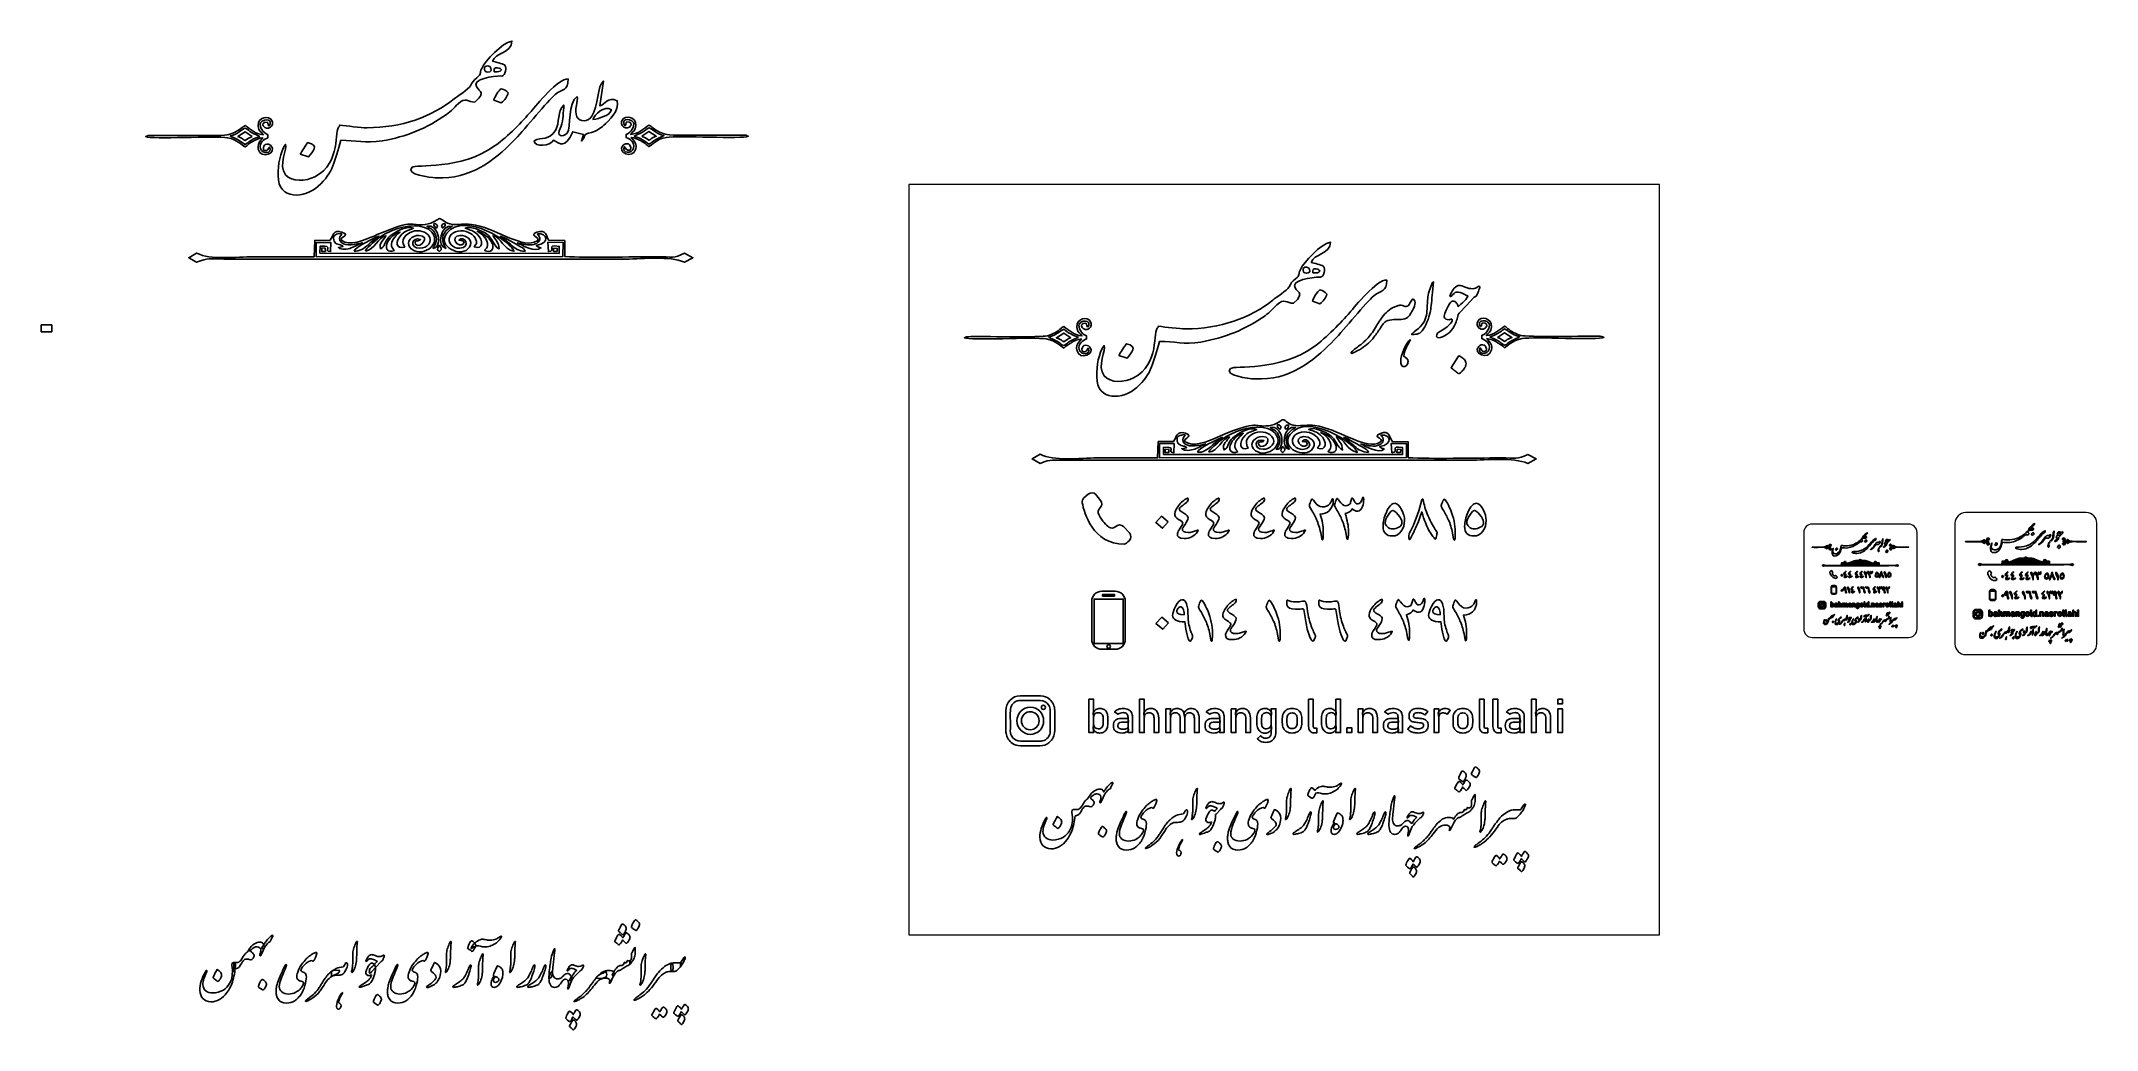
# Model space of a CAD drawing. Header units: millimetres. Extents: x -324 to 397, y -93 to 254.
import ezdxf

# ---------------------------------------------------------------- set-up
doc = ezdxf.new("R2010")
doc.units = ezdxf.units.MM
doc.header["$MEASUREMENT"] = 0
doc.header["$XCLIPFRAME"] = 2
doc.layers.add('Layer 1', color=7, linetype='Continuous')
picture_1 = doc.add_image_def('image1.jpg', size_in_pixel=(19469, 12820))

msp = doc.modelspace()

# ---------------------------------------------------------------- linework, layer by layer
at = {"layer": 'Layer 1', "color": 250, "lineweight": 18}
msp.add_lwpolyline([(-19.9408, -59.8375), (243.3354, -59.8375), (243.3354, 203.4387), (-19.9408, 203.4387), (-19.9408, -59.8375)], close=True, dxfattribs=at)
at = {"layer": 'Layer 1', "color": 250}
for points, knots in [([(-210.0745, 223.284), (-212.3486, 223.284), (-217.1373, 223.9416), (-219.6431, 224.2161), (-219.6431, 224.2161), (-219.6835, 223.8641), (-219.6835, 223.8641), (-221.9191, 222.5283), (-218.8778, 211.0238), (-228.3851, 206.1141), (-231.5268, 204.4917), (-236.4815, 204.1885), (-238.6458, 206.8269), (-241.3913, 210.174), (-237.8032, 216.196), (-238.6495, 217.432), (-240.6593, 214.8215), (-241.2897, 210.3736), (-241.2897, 206.5658), (-241.2897, 197.6048), (-231.8707, 198.5698), (-227.1808, 202.7544), (-221.9581, 207.4144), (-221.3978, 211.8889), (-219.2471, 218.8953), (-213.9658, 218.954), (-210.8353, 217.714), (-204.7514, 218.7004), (-196.4273, 220.05), (-188.8843, 223.2744), (-182.2272, 227.9275), (-180.3135, 229.2651), (-179.6858, 230.1562), (-178.0954, 231.7352), (-175.529, 234.2832), (-174.6108, 232.2332), (-172.2391, 232.2772), (-167.6055, 236.463), (-171.7335, 235.9493), (-171.9551, 238.5804), (-171.5595, 241.0637), (-163.1886, 241.5592), (-162.7365, 241.4464), (-162.1288, 241.7366), (-161.8276, 241.9693), (-161.459, 243.1274), (-161.3096, 243.9317), (-161.2872, 244.5782), (-161.837, 245.3515), (-162.511, 245.8052), (-165.0865, 246.3792), (-166.037, 246.605), (-165.2303, 249.6784), (-159.2116, 249.45), (-159.2445, 253.6854), (-162.6756, 253.1388), (-168.5846, 246.7488), (-169.8378, 244.1231), (-170.7599, 242.191), (-169.6971, 242.3892), (-171.588, 240.8313), (-172.8393, 239.8003), (-173.074, 239.3644), (-173.7991, 238.0108), (-174.4377, 236.8188), (-178.4945, 234.232), (-179.5201, 233.4074), (-187.3121, 227.1421), (-198.1147, 223.284), (-210.0745, 223.284)], [0, 0, 0, 0, 0.04347826, 0.04347826, 0.04347826, 0.08695652, 0.08695652, 0.08695652, 0.13043478, 0.13043478, 0.13043478, 0.17391304, 0.17391304, 0.17391304, 0.2173913, 0.2173913, 0.2173913, 0.26086957, 0.26086957, 0.26086957, 0.30434783, 0.30434783, 0.30434783, 0.34782609, 0.34782609, 0.34782609, 0.39130435, 0.39130435, 0.39130435, 0.43478261, 0.43478261, 0.43478261, 0.47826087, 0.47826087, 0.47826087, 0.52173913, 0.52173913, 0.52173913, 0.56521739, 0.56521739, 0.56521739, 0.60869565, 0.60869565, 0.60869565, 0.65217391, 0.65217391, 0.65217391, 0.69565217, 0.69565217, 0.69565217, 0.73913043, 0.73913043, 0.73913043, 0.7826087, 0.7826087, 0.7826087, 0.82608696, 0.82608696, 0.82608696, 0.86956522, 0.86956522, 0.86956522, 0.91304348, 0.91304348, 0.91304348, 0.95652174, 0.95652174, 0.95652174, 1, 1, 1, 1]), ([(-186.1182, 205.7708), (-186.1182, 205.7708), (-183.4724, 205.7708), (-183.4724, 205.7708), (-172.1982, 205.7708), (-163.402, 213.707), (-157.963, 219.4203), (-154.5105, 223.047), (-146.7052, 232.6925), (-144.0715, 234.9049), (-141.3924, 237.1553), (-139.6063, 236.0114), (-139.5467, 240.4353), (-142.9944, 240.6973), (-150.704, 231.143), (-152.5122, 229.0443), (-155.5143, 225.5598), (-160.6442, 220.2245), (-165.0876, 217.0187), (-177.2973, 208.2096), (-193.0425, 210.6068), (-194.3305, 209.3856), (-196.8785, 206.97), (-187.6541, 205.7708), (-186.1182, 205.7708)], [0, 0, 0, 0, 0.125, 0.125, 0.125, 0.25, 0.25, 0.25, 0.375, 0.375, 0.375, 0.5, 0.5, 0.5, 0.625, 0.625, 0.625, 0.75, 0.75, 0.75, 0.875, 0.875, 0.875, 1, 1, 1, 1]), ([(-168.7089, 243.2278), (-169.0588, 244.2055), (-168.7575, 244.7531), (-168.33, 244.9302), (-167.4817, 245.1398), (-166.3016, 244.7364), (-166.5452, 243.3429), (-167.1257, 242.5984), (-168.1775, 242.6989), (-168.7089, 243.2278)], [0, 0, 0, 0, 0.33333333, 0.33333333, 0.33333333, 0.66666667, 0.66666667, 0.66666667, 1, 1, 1, 1]), ([(-165.5029, 242.9658), (-165.3671, 244.1126), (-165.4945, 244.4518), (-164.3529, 244.3641), (-163.32, 244.2848), (-163.1679, 243.8923), (-162.9602, 243.6075), (-163.2955, 243.1809), (-163.2267, 243.2687), (-163.3991, 243.1587), (-163.9598, 242.8381), (-164.7168, 242.9593), (-165.5029, 242.9658)], [0, 0, 0, 0, 0.25, 0.25, 0.25, 0.5, 0.5, 0.5, 0.75, 0.75, 0.75, 1, 1, 1, 1]), ([(-136.3766, 234.2319), (-139.5828, 232.1021), (-138.494, 223.4056), (-139.8662, 221.429), (-140.3978, 220.6634), (-141.8566, 220.065), (-142.6547, 220.8871), (-143.2101, 221.4593), (-142.2972, 222.8354), (-141.9874, 223.8303), (-141.2755, 226.1162), (-141.1739, 228.6176), (-141.0374, 231.2723), (-143.3932, 229.3141), (-142.4442, 224.8054), (-143.8653, 222.5466), (-146.3159, 218.6511), (-148.8084, 220.089), (-151.4387, 218.7366), (-151.3304, 216.2995), (-145.8076, 216.9093), (-144.6754, 218.915), (-142.4484, 217.6345), (-140.5757, 215.7646), (-137.8812, 221.8814), (-137.8812, 221.8814), (-134.1261, 220.9348), (-134.1261, 220.9348), (-134.1261, 220.9348), (-134.8573, 218.6156), (-134.8573, 218.6156), (-132.8504, 220.8975), (-134.7211, 220.7311), (-131.3274, 221.6591), (-129.5275, 222.1512), (-128.3343, 223.0092), (-126.9816, 224.1584), (-125.3601, 225.5361), (-121.3586, 229.4101), (-122.3209, 232.7817), (-125.7305, 234.251), (-126.5142, 231.5292), (-128.3647, 230.9335), (-128.3647, 230.9335), (-127.1611, 239.6907), (-127.1611, 239.6907), (-129.1895, 238.1833), (-129.0508, 230.8084), (-131.1941, 227.3114), (-132.462, 225.2425), (-135.5126, 225.2824), (-136.4288, 227.1418), (-137.5414, 229.3999), (-135.9071, 232.9713), (-136.3766, 234.2319)], [0, 0, 0, 0, 0.05555556, 0.05555556, 0.05555556, 0.11111111, 0.11111111, 0.11111111, 0.16666667, 0.16666667, 0.16666667, 0.22222222, 0.22222222, 0.22222222, 0.27777778, 0.27777778, 0.27777778, 0.33333333, 0.33333333, 0.33333333, 0.38888889, 0.38888889, 0.38888889, 0.44444444, 0.44444444, 0.44444444, 0.5, 0.5, 0.5, 0.55555556, 0.55555556, 0.55555556, 0.61111111, 0.61111111, 0.61111111, 0.66666667, 0.66666667, 0.66666667, 0.72222222, 0.72222222, 0.72222222, 0.77777778, 0.77777778, 0.77777778, 0.83333333, 0.83333333, 0.83333333, 0.88888889, 0.88888889, 0.88888889, 0.94444444, 0.94444444, 0.94444444, 1, 1, 1, 1]), ([(-165.6159, 233.0241), (-165.6159, 233.0241), (-163.014, 232.0512), (-163.014, 232.0512), (-161.843, 232.8787), (-160.798, 234.3376), (-160.5146, 235.5193), (-161.3933, 236.3671), (-161.6381, 236.6724), (-162.9786, 237.0044), (-163.9971, 236.2783), (-165.1976, 234.2544), (-165.6159, 233.0241)], [0, 0, 0, 0, 0.25, 0.25, 0.25, 0.5, 0.5, 0.5, 0.75, 0.75, 0.75, 1, 1, 1, 1]), ([(-130.8345, 226.1556), (-130.3132, 227.8235), (-126.7593, 231.4119), (-124.3567, 229.5846), (-124.6571, 228.2876), (-125.833, 227.7621), (-127.1217, 227.2122), (-128.3162, 226.7025), (-129.4367, 226.286), (-130.8345, 226.1556)], [0, 0, 0, 0, 0.33333333, 0.33333333, 0.33333333, 0.66666667, 0.66666667, 0.66666667, 1, 1, 1, 1]), ([(-244.1891, 225.5794), (-244.329, 225.7648), (-244.4767, 225.8839), (-244.6556, 225.9367), (-245.2984, 226.2275), (-246.8557, 226.0457), (-247.4508, 224.999), (-247.9185, 223.705), (-246.6862, 221.4915), (-244.8691, 220.8649), (-244.8691, 220.8649), (-244.8608, 219.7833), (-244.8608, 219.7833), (-246.2781, 219.1627), (-247.9602, 218.1482), (-247.4629, 216.0285), (-246.9623, 213.8944), (-243.048, 214.153), (-244.3271, 216.5154), (-244.3271, 216.5154), (-244.6595, 216.008), (-244.6595, 216.008), (-244.8315, 215.7377), (-244.9049, 215.5379), (-245.1674, 215.4171), (-245.4362, 215.179), (-245.8785, 215.2499), (-246.398, 215.4523), (-246.859, 217.7431), (-244.8048, 218.0372), (-243.8004, 217.0319), (-241.3277, 214.5571), (-247.3554, 211.9347), (-248.2369, 215.7898), (-248.5227, 217.0394), (-248.1726, 217.9247), (-247.4259, 218.8062), (-247.4259, 218.8062), (-246.6504, 219.7624), (-246.6504, 219.7624), (-247.8332, 219.6228), (-249.1764, 219.0832), (-250.0833, 218.551), (-250.4694, 218.3245), (-251.1892, 217.869), (-251.5381, 217.6292), (-252.2035, 217.1721), (-252.1995, 216.9735), (-252.7938, 216.5946), (-254.0499, 217.0712), (-255.5013, 219.1972), (-258.986, 219.8036), (-263.0547, 220.5116), (-285.887, 219.1241), (-287.7241, 220.2031), (-287.4949, 220.3773), (-287.1952, 220.4321), (-286.9175, 220.5336), (-285.5239, 220.8024), (-262.9701, 220.2159), (-259.2138, 220.7877), (-257.4163, 221.0614), (-255.6448, 222.0104), (-254.3088, 223.0448), (-253.7065, 223.5111), (-253.4919, 223.8254), (-252.7938, 224.091), (-250.9861, 222.7641), (-249.4015, 221.217), (-246.5049, 220.8201), (-247.0095, 221.8744), (-248.1869, 221.9158), (-248.296, 223.9216), (-248.4622, 226.9783), (-244.4733, 227.8653), (-243.4443, 225.8319), (-243.0388, 225.0304), (-243.2585, 224.0134), (-243.9344, 223.494), (-245.9238, 221.9652), (-248.1796, 225.3192), (-245.1208, 225.3019), (-244.9037, 225.2678), (-244.7289, 224.7846), (-244.7318, 224.4893), (-244.7146, 224.064), (-244.926, 224.199), (-244.388, 224.0065), (-243.8113, 224.832), (-244.0435, 225.4278), (-244.1891, 225.5794)], [0, 0, 0, 0, 0.03333333, 0.03333333, 0.03333333, 0.06666667, 0.06666667, 0.06666667, 0.1, 0.1, 0.1, 0.13333333, 0.13333333, 0.13333333, 0.16666667, 0.16666667, 0.16666667, 0.2, 0.2, 0.2, 0.23333333, 0.23333333, 0.23333333, 0.26666667, 0.26666667, 0.26666667, 0.3, 0.3, 0.3, 0.33333333, 0.33333333, 0.33333333, 0.36666667, 0.36666667, 0.36666667, 0.4, 0.4, 0.4, 0.43333333, 0.43333333, 0.43333333, 0.46666667, 0.46666667, 0.46666667, 0.5, 0.5, 0.5, 0.53333333, 0.53333333, 0.53333333, 0.56666667, 0.56666667, 0.56666667, 0.6, 0.6, 0.6, 0.63333333, 0.63333333, 0.63333333, 0.66666667, 0.66666667, 0.66666667, 0.7, 0.7, 0.7, 0.73333333, 0.73333333, 0.73333333, 0.76666667, 0.76666667, 0.76666667, 0.8, 0.8, 0.8, 0.83333333, 0.83333333, 0.83333333, 0.86666667, 0.86666667, 0.86666667, 0.9, 0.9, 0.9, 0.93333333, 0.93333333, 0.93333333, 0.96666667, 0.96666667, 0.96666667, 1, 1, 1, 1]), ([(-119.8458, 225.7004), (-119.7059, 225.8858), (-119.5582, 226.0049), (-119.3793, 226.0577), (-118.7365, 226.3485), (-117.1792, 226.1667), (-116.5841, 225.12), (-116.1164, 223.826), (-117.3487, 221.6125), (-119.1658, 220.9859), (-119.1658, 220.9859), (-119.1741, 219.9043), (-119.1741, 219.9043), (-117.7568, 219.2837), (-116.0747, 218.2692), (-116.572, 216.1495), (-117.0726, 214.0154), (-120.9869, 214.274), (-119.7078, 216.6364), (-119.7078, 216.6364), (-119.3754, 216.129), (-119.3754, 216.129), (-119.2034, 215.8587), (-119.13, 215.6589), (-118.8675, 215.5381), (-118.5987, 215.3), (-118.1564, 215.3709), (-117.6369, 215.5733), (-117.1759, 217.8641), (-119.2301, 218.1582), (-120.2345, 217.1529), (-122.7072, 214.6781), (-116.6795, 212.0557), (-115.798, 215.9108), (-115.5122, 217.1604), (-115.8623, 218.0457), (-116.609, 218.9272), (-116.609, 218.9272), (-117.3845, 219.8834), (-117.3845, 219.8834), (-116.2017, 219.7438), (-114.8585, 219.2042), (-113.9516, 218.672), (-113.5655, 218.4455), (-112.8457, 217.99), (-112.4968, 217.7502), (-111.8314, 217.2931), (-111.8354, 217.0945), (-111.2411, 216.7156), (-109.985, 217.1922), (-108.5336, 219.3182), (-105.0489, 219.9246), (-100.9802, 220.6326), (-78.1479, 219.2451), (-76.3108, 220.3241), (-76.54, 220.4983), (-76.8397, 220.5531), (-77.1174, 220.6546), (-78.511, 220.9234), (-101.0648, 220.3369), (-104.8211, 220.9087), (-106.6186, 221.1824), (-108.3901, 222.1314), (-109.7261, 223.1658), (-110.3284, 223.6321), (-110.543, 223.9464), (-111.2411, 224.212), (-113.0488, 222.8851), (-114.6334, 221.338), (-117.53, 220.9411), (-117.0254, 221.9954), (-115.848, 222.0368), (-115.7389, 224.0426), (-115.5727, 227.0993), (-119.5616, 227.9863), (-120.5906, 225.9529), (-120.9961, 225.1514), (-120.7764, 224.1344), (-120.1005, 223.615), (-118.1111, 222.0862), (-115.8553, 225.4402), (-118.9141, 225.4229), (-119.1312, 225.3888), (-119.306, 224.9056), (-119.3031, 224.6103), (-119.3203, 224.185), (-119.1089, 224.32), (-119.6469, 224.1275), (-120.2236, 224.953), (-119.9914, 225.5488), (-119.8458, 225.7004)], [0, 0, 0, 0, 0.03333333, 0.03333333, 0.03333333, 0.06666667, 0.06666667, 0.06666667, 0.1, 0.1, 0.1, 0.13333333, 0.13333333, 0.13333333, 0.16666667, 0.16666667, 0.16666667, 0.2, 0.2, 0.2, 0.23333333, 0.23333333, 0.23333333, 0.26666667, 0.26666667, 0.26666667, 0.3, 0.3, 0.3, 0.33333333, 0.33333333, 0.33333333, 0.36666667, 0.36666667, 0.36666667, 0.4, 0.4, 0.4, 0.43333333, 0.43333333, 0.43333333, 0.46666667, 0.46666667, 0.46666667, 0.5, 0.5, 0.5, 0.53333333, 0.53333333, 0.53333333, 0.56666667, 0.56666667, 0.56666667, 0.6, 0.6, 0.6, 0.63333333, 0.63333333, 0.63333333, 0.66666667, 0.66666667, 0.66666667, 0.7, 0.7, 0.7, 0.73333333, 0.73333333, 0.73333333, 0.76666667, 0.76666667, 0.76666667, 0.8, 0.8, 0.8, 0.83333333, 0.83333333, 0.83333333, 0.86666667, 0.86666667, 0.86666667, 0.9, 0.9, 0.9, 0.93333333, 0.93333333, 0.93333333, 0.96666667, 0.96666667, 0.96666667, 1, 1, 1, 1]), ([(-247.7306, 220.2398), (-248.5386, 220.7379), (-249.5339, 221.0904), (-250.4218, 221.5183), (-251.7426, 222.1548), (-251.7882, 222.6712), (-252.7938, 223.1678), (-254.5166, 222.5309), (-255.1704, 221.1277), (-258.0966, 220.4119), (-257.3682, 219.9959), (-256.0762, 219.4902), (-255.2574, 219.0364), (-253.7951, 218.226), (-253.9786, 217.855), (-252.7938, 217.4589), (-251.3915, 218.208), (-251.5519, 218.9322), (-247.7306, 220.2398)], [0, 0, 0, 0, 0.16666667, 0.16666667, 0.16666667, 0.33333333, 0.33333333, 0.33333333, 0.5, 0.5, 0.5, 0.66666667, 0.66666667, 0.66666667, 0.83333333, 0.83333333, 0.83333333, 1, 1, 1, 1]), ([(-250.3966, 220.2031), (-250.9404, 219.9463), (-251.2143, 219.8926), (-251.6687, 219.6085), (-251.6687, 219.6085), (-252.7938, 218.792), (-252.7938, 218.792), (-253.995, 219.4054), (-252.9284, 219.1245), (-255.4052, 220.2031), (-255.4052, 220.2031), (-252.7938, 221.8442), (-252.7938, 221.8442), (-252.7938, 221.8442), (-250.3966, 220.2031), (-250.3966, 220.2031)], [0, 0, 0, 0, 0.2, 0.2, 0.2, 0.4, 0.4, 0.4, 0.6, 0.6, 0.6, 0.8, 0.8, 0.8, 1, 1, 1, 1]), ([(-233.5751, 214.0146), (-233.5751, 214.0146), (-230.6055, 213.0394), (-230.6055, 213.0394), (-229.1815, 214.9849), (-226.5532, 217.0782), (-230.9191, 218.1122), (-231.7518, 216.9513), (-232.7114, 215.1986), (-233.5751, 214.0146)], [0, 0, 0, 0, 0.33333333, 0.33333333, 0.33333333, 0.66666667, 0.66666667, 0.66666667, 1, 1, 1, 1]), ([(-116.3043, 220.3608), (-115.4963, 220.8589), (-114.501, 221.2114), (-113.6131, 221.6393), (-112.2923, 222.2758), (-112.2467, 222.7922), (-111.2411, 223.2888), (-109.5183, 222.6519), (-108.8645, 221.2487), (-105.9383, 220.5329), (-106.6667, 220.1169), (-107.9587, 219.6112), (-108.7775, 219.1574), (-110.2398, 218.347), (-110.0563, 217.976), (-111.2411, 217.5799), (-112.6434, 218.329), (-112.483, 219.0532), (-116.3043, 220.3608)], [0, 0, 0, 0, 0.16666667, 0.16666667, 0.16666667, 0.33333333, 0.33333333, 0.33333333, 0.5, 0.5, 0.5, 0.66666667, 0.66666667, 0.66666667, 0.83333333, 0.83333333, 0.83333333, 1, 1, 1, 1]), ([(-113.6383, 220.3241), (-113.0945, 220.0673), (-112.8206, 220.0136), (-112.3662, 219.7295), (-112.3662, 219.7295), (-111.2411, 218.913), (-111.2411, 218.913), (-110.0399, 219.5264), (-111.1065, 219.2455), (-108.6297, 220.3241), (-108.6297, 220.3241), (-111.2411, 221.9652), (-111.2411, 221.9652), (-111.2411, 221.9652), (-113.6383, 220.3241), (-113.6383, 220.3241)], [0, 0, 0, 0, 0.2, 0.2, 0.2, 0.4, 0.4, 0.4, 0.6, 0.6, 0.6, 0.8, 0.8, 0.8, 1, 1, 1, 1]), ([(-223.0391, 183.8287), (-223.0391, 183.8287), (-228.4112, 183.7664), (-228.4112, 183.7664), (-228.4112, 183.7664), (-228.623, 178.0424), (-228.623, 178.0424), (-235.6777, 178.0425), (-242.7201, 178.0411), (-249.762, 178.0409), (-256.0058, 178.0407), (-264.996, 176.7756), (-269.8703, 179.3256), (-269.8703, 179.3256), (-272.6584, 177.6872), (-272.6584, 177.6872), (-272.6584, 177.6872), (-269.8584, 176.136), (-269.8584, 176.136), (-265.7106, 177.6814), (-265.5663, 177.2375), (-260.3453, 177.2396), (-260.3453, 177.2396), (-119.3224, 177.2396), (-119.3224, 177.2396), (-112.8041, 177.2377), (-104.1523, 178.4212), (-98.6849, 176.1057), (-98.6849, 176.1057), (-95.7712, 177.6857), (-95.7712, 177.6857), (-95.7712, 177.6857), (-98.7131, 179.2962), (-98.7131, 179.2962), (-102.5083, 177.3742), (-103.0271, 178.0415), (-108.2099, 178.0411), (-117.5324, 178.0405), (-132.6024, 177.6428), (-140.6815, 178.1079), (-140.6815, 178.1079), (-140.7302, 183.7051), (-140.7302, 183.7051), (-140.7302, 183.7051), (-146.3095, 183.8267), (-146.3095, 183.8267), (-147.2065, 185.0767), (-147.0747, 187.9161), (-150.4548, 186.6483), (-154.206, 185.2411), (-147.258, 184.6667), (-151.4683, 183.1399), (-156.5187, 181.3086), (-165.5109, 188.3746), (-173.4765, 189.4044), (-176.1959, 189.7559), (-177.78, 189.1969), (-180.0795, 189.3843), (-182.9031, 189.6143), (-183.6454, 191.4676), (-184.6623, 191.437), (-185.2485, 191.4194), (-186.7895, 189.7037), (-189.6433, 189.3412), (-195.5433, 188.5918), (-192.4538, 191.7488), (-206.5, 185.7909), (-209.1044, 184.6862), (-214.728, 181.9537), (-217.8843, 183.1893), (-221.7962, 184.7207), (-214.9528, 185.3719), (-218.8716, 186.6674), (-222.0637, 187.7227), (-221.9349, 185.2504), (-223.0391, 183.8287)], [0, 0, 0, 0, 0.04, 0.04, 0.04, 0.08, 0.08, 0.08, 0.12, 0.12, 0.12, 0.16, 0.16, 0.16, 0.2, 0.2, 0.2, 0.24, 0.24, 0.24, 0.28, 0.28, 0.28, 0.32, 0.32, 0.32, 0.36, 0.36, 0.36, 0.4, 0.4, 0.4, 0.44, 0.44, 0.44, 0.48, 0.48, 0.48, 0.52, 0.52, 0.52, 0.56, 0.56, 0.56, 0.6, 0.6, 0.6, 0.64, 0.64, 0.64, 0.68, 0.68, 0.68, 0.72, 0.72, 0.72, 0.76, 0.76, 0.76, 0.8, 0.8, 0.8, 0.84, 0.84, 0.84, 0.88, 0.88, 0.88, 0.92, 0.92, 0.92, 0.96, 0.96, 0.96, 1, 1, 1, 1]), ([(-210.6705, 180.0495), (-210.7177, 180.714), (-207.2691, 183.5497), (-206.5011, 184.2019), (-204.9634, 185.5076), (-203.0185, 186.417), (-200.905, 187.312), (-196.7463, 189.0731), (-189.8727, 189.8235), (-187.3467, 186.6863), (-183.6268, 182.0664), (-191.3723, 177.2825), (-194.9318, 181.2157), (-196.8177, 183.2997), (-194.1004, 185.6075), (-191.86, 185.5266), (-187.4574, 185.3678), (-191.4791, 180.6106), (-193.0249, 182.4074), (-193.8184, 184.3794), (-191.8445, 183.1307), (-191.2712, 184.0919), (-194.4378, 185.302), (-195.3574, 181.0343), (-191.5565, 181.0515), (-188.9772, 181.0631), (-186.6644, 183.3357), (-188.6185, 185.69), (-189.9177, 187.2553), (-193.0931, 187.7008), (-195.2308, 186.4429), (-198.8853, 184.2925), (-197.0037, 181.8749), (-196.8456, 181.441), (-199.8637, 180.4742), (-200.4294, 183.4255), (-197.8969, 185.9135), (-196.2234, 187.5575), (-195.4742, 187.0997), (-193.8529, 188.045), (-195.7872, 189.0649), (-199.6703, 187.0215), (-200.956, 186.0708), (-202.0778, 185.2412), (-202.5899, 184.8913), (-203.3359, 183.6704), (-204.255, 182.1664), (-203.762, 181.7781), (-205.312, 180.8453), (-206.1904, 182.8804), (-203.8756, 184.1634), (-203.4435, 185.4053), (-205.9592, 185.1404), (-207.5859, 180.2075), (-210.6705, 180.0495)], [0, 0, 0, 0, 0.05555556, 0.05555556, 0.05555556, 0.11111111, 0.11111111, 0.11111111, 0.16666667, 0.16666667, 0.16666667, 0.22222222, 0.22222222, 0.22222222, 0.27777778, 0.27777778, 0.27777778, 0.33333333, 0.33333333, 0.33333333, 0.38888889, 0.38888889, 0.38888889, 0.44444444, 0.44444444, 0.44444444, 0.5, 0.5, 0.5, 0.55555556, 0.55555556, 0.55555556, 0.61111111, 0.61111111, 0.61111111, 0.66666667, 0.66666667, 0.66666667, 0.72222222, 0.72222222, 0.72222222, 0.77777778, 0.77777778, 0.77777778, 0.83333333, 0.83333333, 0.83333333, 0.88888889, 0.88888889, 0.88888889, 0.94444444, 0.94444444, 0.94444444, 1, 1, 1, 1]), ([(-186.9822, 180.9445), (-186.2954, 182.2061), (-185.2321, 183.5262), (-185.981, 185.6043), (-186.7371, 187.7022), (-187.4596, 187.6074), (-189.0732, 188.7213), (-187.1154, 189.2889), (-185.5988, 187.3322), (-185.1947, 185.6902), (-184.9446, 184.6741), (-184.8921, 183.4719), (-185.2456, 182.4934), (-185.6222, 181.4509), (-185.9013, 181.1209), (-186.9822, 180.9445)], [0, 0, 0, 0, 0.2, 0.2, 0.2, 0.4, 0.4, 0.4, 0.6, 0.6, 0.6, 0.8, 0.8, 0.8, 1, 1, 1, 1]), ([(-186.5408, 189.7752), (-185.7439, 189.483), (-185.8437, 189.6014), (-185.3062, 188.8269), (-185.3062, 188.8269), (-185.7328, 188.0793), (-185.7328, 188.0793), (-186.4126, 188.7775), (-186.7263, 188.6038), (-186.5408, 189.7752)], [0, 0, 0, 0, 0.33333333, 0.33333333, 0.33333333, 0.66666667, 0.66666667, 0.66666667, 1, 1, 1, 1]), ([(-176.0456, 182.7533), (-178.0588, 180.4553), (-181.3683, 185.1998), (-177.4615, 185.5226), (-175.2786, 185.7029), (-172.6241, 183.7037), (-174.098, 181.4321), (-176.7459, 177.3514), (-185.8081, 181.5766), (-182.1323, 186.3006), (-175.958, 194.2356), (-158.879, 182.787), (-158.5506, 179.9662), (-162.3064, 180.5522), (-162.9952, 184.9501), (-165.879, 185.5102), (-165.2763, 183.8905), (-163.7461, 183.3264), (-163.7747, 180.77), (-165.5827, 181.7049), (-165.8587, 184.4407), (-168.3231, 186.1466), (-169.4984, 186.9602), (-173.9529, 189.0929), (-175.6122, 188.0368), (-173.6984, 187.336), (-172.9023, 187.2726), (-171.539, 186.0884), (-168.8945, 183.7914), (-169.4375, 180.3214), (-172.468, 181.4673), (-171.902, 182.6893), (-171.1059, 182.6881), (-172.1853, 184.6365), (-172.7567, 185.6679), (-173.4888, 186.1662), (-174.4702, 186.6006), (-176.6875, 187.582), (-179.8477, 187.2297), (-180.9258, 185.3513), (-182.3362, 182.8943), (-179.773, 180.924), (-177.6311, 181.0306), (-173.0372, 181.259), (-176.2392, 186.0561), (-177.8693, 183.8116), (-176.8729, 183.4596), (-176.3689, 184.4425), (-176.0456, 182.7533)], [0, 0, 0, 0, 0.0625, 0.0625, 0.0625, 0.125, 0.125, 0.125, 0.1875, 0.1875, 0.1875, 0.25, 0.25, 0.25, 0.3125, 0.3125, 0.3125, 0.375, 0.375, 0.375, 0.4375, 0.4375, 0.4375, 0.5, 0.5, 0.5, 0.5625, 0.5625, 0.5625, 0.625, 0.625, 0.625, 0.6875, 0.6875, 0.6875, 0.75, 0.75, 0.75, 0.8125, 0.8125, 0.8125, 0.875, 0.875, 0.875, 0.9375, 0.9375, 0.9375, 1, 1, 1, 1]), ([(-182.3194, 180.9543), (-185.7563, 181.47), (-184.3741, 189.5601), (-180.1929, 188.78), (-180.9513, 188.1229), (-182.7112, 187.4496), (-183.3185, 185.5796), (-183.8642, 183.8993), (-183.1165, 181.9679), (-182.3194, 180.9543)], [0, 0, 0, 0, 0.33333333, 0.33333333, 0.33333333, 0.66666667, 0.66666667, 0.66666667, 1, 1, 1, 1]), ([(-183.9746, 188.7536), (-183.5946, 189.4246), (-183.6417, 189.6862), (-182.6785, 189.5612), (-182.6157, 188.6939), (-182.9871, 188.4439), (-183.6371, 188.1328), (-183.6371, 188.1328), (-183.9746, 188.7536), (-183.9746, 188.7536)], [0, 0, 0, 0, 0.33333333, 0.33333333, 0.33333333, 0.66666667, 0.66666667, 0.66666667, 1, 1, 1, 1]), ([(-226.5967, 179.2725), (-226.5967, 179.2725), (-142.6651, 179.2031), (-142.6651, 179.2031), (-142.6651, 179.2031), (-142.6543, 181.6838), (-142.6543, 181.6838), (-147.7704, 182.4745), (-143.3145, 180.0609), (-146.4143, 179.8373), (-146.4143, 179.8373), (-146.6495, 183.0994), (-146.6495, 183.0994), (-146.6495, 183.0994), (-141.3012, 183.1371), (-141.3012, 183.1371), (-141.3012, 183.1371), (-141.3313, 178.1458), (-141.3313, 178.1458), (-141.3313, 178.1458), (-227.9032, 178.0301), (-227.9032, 178.0301), (-227.9032, 178.0301), (-227.9154, 183.0444), (-227.9154, 183.0444), (-227.9154, 183.0444), (-222.8383, 183.0716), (-222.8383, 183.0716), (-222.8383, 183.0716), (-222.8764, 179.8479), (-222.8764, 179.8479), (-225.9553, 180.046), (-221.2252, 182.0742), (-226.5518, 181.729), (-226.5518, 181.729), (-226.5967, 179.2725), (-226.5967, 179.2725)], [0, 0, 0, 0, 0.08333333, 0.08333333, 0.08333333, 0.16666667, 0.16666667, 0.16666667, 0.25, 0.25, 0.25, 0.33333333, 0.33333333, 0.33333333, 0.41666667, 0.41666667, 0.41666667, 0.5, 0.5, 0.5, 0.58333333, 0.58333333, 0.58333333, 0.66666667, 0.66666667, 0.66666667, 0.75, 0.75, 0.75, 0.83333333, 0.83333333, 0.83333333, 0.91666667, 0.91666667, 0.91666667, 1, 1, 1, 1]), ([(-225.9815, 181.1381), (-225.9815, 181.1381), (-224.7153, 181.0032), (-224.7153, 181.0032), (-224.7153, 181.0032), (-224.7069, 179.9058), (-224.7069, 179.9058), (-224.7069, 179.9058), (-225.9502, 179.9156), (-225.9502, 179.9156), (-225.9502, 179.9156), (-225.9815, 181.1381), (-225.9815, 181.1381)], [0, 0, 0, 0, 0.25, 0.25, 0.25, 0.5, 0.5, 0.5, 0.75, 0.75, 0.75, 1, 1, 1, 1]), ([(-221.726, 185.2312), (-221.1196, 185.6781), (-221.1603, 185.9018), (-220.2834, 186.0691), (-216.9162, 186.7116), (-221.4198, 184.9295), (-219.0646, 183.0334), (-217.2485, 181.5714), (-214.0814, 182.4674), (-211.7809, 182.926), (-212.8363, 182.581), (-214.1153, 181.6341), (-215.595, 181.1519), (-216.9749, 180.7022), (-219.0499, 180.3376), (-220.1334, 181.2802), (-220.1334, 181.2802), (-218.4553, 181.5819), (-218.4553, 181.5819), (-218.839, 181.9855), (-218.583, 181.8439), (-219.2148, 182.1264), (-219.4768, 182.2435), (-219.4513, 182.1807), (-219.8292, 182.287), (-221.2328, 182.6818), (-222.0332, 183.226), (-221.726, 185.2312)], [0, 0, 0, 0, 0.11111111, 0.11111111, 0.11111111, 0.22222222, 0.22222222, 0.22222222, 0.33333333, 0.33333333, 0.33333333, 0.44444444, 0.44444444, 0.44444444, 0.55555556, 0.55555556, 0.55555556, 0.66666667, 0.66666667, 0.66666667, 0.77777778, 0.77777778, 0.77777778, 0.88888889, 0.88888889, 0.88888889, 1, 1, 1, 1]), ([(-214.635, 180.0518), (-214.5385, 181.2797), (-207.3043, 184.7764), (-205.9074, 185.2996), (-205.9074, 185.2996), (-208.9357, 182.94), (-208.9357, 182.94), (-209.3601, 182.595), (-209.4489, 182.384), (-209.8748, 182.0178), (-210.7363, 181.277), (-212.9781, 179.7022), (-214.635, 180.0518)], [0, 0, 0, 0, 0.25, 0.25, 0.25, 0.5, 0.5, 0.5, 0.75, 0.75, 0.75, 1, 1, 1, 1]), ([(-200.4486, 180.247), (-202.9773, 179.1404), (-204.0078, 181.1206), (-202.7465, 183.3771), (-201.9773, 184.7534), (-200.3082, 186.3456), (-198.5094, 186.6887), (-199.1881, 186.2059), (-200.4645, 184.9279), (-200.9985, 183.9926), (-202.3974, 181.542), (-200.5603, 180.4957), (-200.4486, 180.247)], [0, 0, 0, 0, 0.25, 0.25, 0.25, 0.5, 0.5, 0.5, 0.75, 0.75, 0.75, 1, 1, 1, 1]), ([(-185.2943, 181.0375), (-185.2922, 181.0453), (-184.8247, 181.8456), (-184.6745, 182.0623), (-184.0867, 181.3548), (-183.5443, 180.6987), (-184.6745, 179.9399), (-185.005, 180.2116), (-185.4972, 180.2463), (-185.2943, 181.0375)], [0, 0, 0, 0, 0.33333333, 0.33333333, 0.33333333, 0.66666667, 0.66666667, 0.66666667, 1, 1, 1, 1]), ([(-168.773, 180.1653), (-168.5294, 181.165), (-168.7559, 180.1444), (-168.1489, 181.0296), (-167.9528, 181.3156), (-167.8543, 181.5631), (-167.8244, 181.9755), (-167.6642, 184.1837), (-169.6951, 186.0315), (-171.3865, 186.9745), (-164.8858, 184.7493), (-164.4003, 178.6458), (-168.773, 180.1653)], [0, 0, 0, 0, 0.25, 0.25, 0.25, 0.5, 0.5, 0.5, 0.75, 0.75, 0.75, 1, 1, 1, 1]), ([(-154.5884, 179.9049), (-156.8772, 180.1016), (-158.016, 180.8066), (-159.5681, 182.2002), (-159.8828, 182.4827), (-162.8744, 185.1181), (-163.3335, 185.2373), (-162.1253, 185.0829), (-157.5836, 182.249), (-156.2377, 181.5523), (-155.4523, 181.1457), (-154.8061, 180.8435), (-154.5884, 179.9049)], [0, 0, 0, 0, 0.25, 0.25, 0.25, 0.5, 0.5, 0.5, 0.75, 0.75, 0.75, 1, 1, 1, 1]), ([(-157.3961, 182.9295), (-155.6048, 182.6465), (-153.4235, 181.8058), (-151.5016, 182.367), (-150.4453, 182.6755), (-148.8428, 183.6896), (-149.6341, 185.1918), (-149.8562, 185.6134), (-149.8293, 185.4186), (-149.9813, 185.6371), (-150.3837, 186.2159), (-150.0937, 185.4209), (-150.2169, 186.0648), (-146.8041, 186.4571), (-145.7304, 182.8221), (-150.7138, 182.021), (-149.9807, 181.2361), (-149.6483, 181.4376), (-149.0932, 181.1658), (-151.0259, 179.3309), (-155.7851, 182.2271), (-157.3961, 182.9295)], [0, 0, 0, 0, 0.14285714, 0.14285714, 0.14285714, 0.28571429, 0.28571429, 0.28571429, 0.42857143, 0.42857143, 0.42857143, 0.57142857, 0.57142857, 0.57142857, 0.71428571, 0.71428571, 0.71428571, 0.85714286, 0.85714286, 0.85714286, 1, 1, 1, 1]), ([(-144.6242, 181.0966), (-144.6242, 181.0966), (-143.3177, 180.9644), (-143.3177, 180.9644), (-143.3177, 180.9644), (-143.3983, 179.8965), (-143.3983, 179.8965), (-143.3983, 179.8965), (-144.6529, 179.9201), (-144.6529, 179.9201), (-144.6529, 179.9201), (-144.6242, 181.0966), (-144.6242, 181.0966)], [0, 0, 0, 0, 0.25, 0.25, 0.25, 0.5, 0.5, 0.5, 0.75, 0.75, 0.75, 1, 1, 1, 1]), ([(77.1461, 152.7161), (74.872, 152.7161), (70.0833, 153.3737), (67.5775, 153.6482), (67.5775, 153.6482), (67.5371, 153.2962), (67.5371, 153.2962), (65.3015, 151.9604), (68.3428, 140.4559), (58.8355, 135.5462), (55.6938, 133.9238), (50.7391, 133.6206), (48.5748, 136.259), (45.8293, 139.6061), (49.4174, 145.6281), (48.5711, 146.8641), (46.5613, 144.2536), (45.9309, 139.8057), (45.9309, 135.9979), (45.9309, 127.0369), (55.3499, 128.0019), (60.0398, 132.1865), (65.2625, 136.8465), (65.8228, 141.321), (67.9735, 148.3274), (73.2548, 148.3861), (76.3853, 147.1461), (82.4692, 148.1325), (90.7933, 149.4821), (98.3363, 152.7065), (104.9934, 157.3596), (106.9071, 158.6972), (107.5348, 159.5883), (109.1252, 161.1673), (111.6916, 163.7153), (112.6098, 161.6653), (114.9815, 161.7093), (119.6151, 165.8951), (115.4871, 165.3814), (115.2655, 168.0125), (115.6611, 170.4958), (124.032, 170.9913), (124.4841, 170.8785), (125.0918, 171.1687), (125.393, 171.4014), (125.7616, 172.5595), (125.911, 173.3638), (125.9334, 174.0103), (125.3836, 174.7836), (124.7096, 175.2373), (122.1341, 175.8113), (121.1836, 176.0371), (121.9903, 179.1105), (128.009, 178.8821), (127.9761, 183.1175), (124.545, 182.5709), (118.636, 176.1809), (117.3828, 173.5552), (116.4607, 171.6231), (117.5235, 171.8213), (115.6326, 170.2634), (114.3813, 169.2324), (114.1466, 168.7965), (113.4215, 167.4429), (112.7829, 166.2509), (108.7261, 163.6641), (107.7005, 162.8395), (99.9085, 156.5742), (89.1059, 152.7161), (77.1461, 152.7161)], [0, 0, 0, 0, 0.04347826, 0.04347826, 0.04347826, 0.08695652, 0.08695652, 0.08695652, 0.13043478, 0.13043478, 0.13043478, 0.17391304, 0.17391304, 0.17391304, 0.2173913, 0.2173913, 0.2173913, 0.26086957, 0.26086957, 0.26086957, 0.30434783, 0.30434783, 0.30434783, 0.34782609, 0.34782609, 0.34782609, 0.39130435, 0.39130435, 0.39130435, 0.43478261, 0.43478261, 0.43478261, 0.47826087, 0.47826087, 0.47826087, 0.52173913, 0.52173913, 0.52173913, 0.56521739, 0.56521739, 0.56521739, 0.60869565, 0.60869565, 0.60869565, 0.65217391, 0.65217391, 0.65217391, 0.69565217, 0.69565217, 0.69565217, 0.73913043, 0.73913043, 0.73913043, 0.7826087, 0.7826087, 0.7826087, 0.82608696, 0.82608696, 0.82608696, 0.86956522, 0.86956522, 0.86956522, 0.91304348, 0.91304348, 0.91304348, 0.95652174, 0.95652174, 0.95652174, 1, 1, 1, 1]), ([(118.5117, 172.6599), (118.1618, 173.6376), (118.4631, 174.1852), (118.8906, 174.3623), (119.7389, 174.5719), (120.919, 174.1685), (120.6754, 172.775), (120.0949, 172.0305), (119.0431, 172.131), (118.5117, 172.6599)], [0, 0, 0, 0, 0.33333333, 0.33333333, 0.33333333, 0.66666667, 0.66666667, 0.66666667, 1, 1, 1, 1]), ([(121.7177, 172.3979), (121.8535, 173.5447), (121.7261, 173.8839), (122.8677, 173.7962), (123.9006, 173.7169), (124.0527, 173.3244), (124.2604, 173.0396), (123.9251, 172.613), (123.9939, 172.7008), (123.8215, 172.5908), (123.2608, 172.2702), (122.5038, 172.3914), (121.7177, 172.3979)], [0, 0, 0, 0, 0.25, 0.25, 0.25, 0.5, 0.5, 0.5, 0.75, 0.75, 0.75, 1, 1, 1, 1]), ([(101.1024, 135.2029), (101.1024, 135.2029), (103.7482, 135.2029), (103.7482, 135.2029), (115.0224, 135.2029), (123.8186, 143.1391), (129.2576, 148.8524), (132.7101, 152.4791), (140.5154, 162.1246), (143.1491, 164.337), (145.8282, 166.5874), (147.6143, 165.4435), (147.6739, 169.8674), (144.2262, 170.1294), (136.5166, 160.5751), (134.7084, 158.4764), (131.7063, 154.9919), (126.5764, 149.6566), (122.133, 146.4508), (109.9233, 137.6417), (94.1781, 140.0389), (92.8901, 138.8177), (90.3421, 136.4021), (99.5665, 135.2029), (101.1024, 135.2029)], [0, 0, 0, 0, 0.125, 0.125, 0.125, 0.25, 0.25, 0.25, 0.375, 0.375, 0.375, 0.5, 0.5, 0.5, 0.625, 0.625, 0.625, 0.75, 0.75, 0.75, 0.875, 0.875, 0.875, 1, 1, 1, 1]), ([(121.6047, 162.4562), (121.6047, 162.4562), (124.2066, 161.4833), (124.2066, 161.4833), (125.3776, 162.3108), (126.4226, 163.7697), (126.706, 164.9514), (125.8273, 165.7992), (125.5825, 166.1045), (124.242, 166.4365), (123.2235, 165.7104), (122.023, 163.6865), (121.6047, 162.4562)], [0, 0, 0, 0, 0.25, 0.25, 0.25, 0.5, 0.5, 0.5, 0.75, 0.75, 0.75, 1, 1, 1, 1]), ([(163.9945, 168.3771), (163.919, 167.935), (163.7788, 166.3606), (163.5632, 163.654), (163.3421, 160.9475), (163.0995, 159.0981), (162.8245, 158.1115), (162.005, 155.0652), (160.9591, 152.887), (159.6812, 151.5715), (159.1475, 151.1563), (158.5221, 150.9137), (157.8104, 150.8275), (157.0987, 150.7412), (156.6242, 150.7412), (156.3816, 150.8275), (156.3816, 150.9137), (156.9423, 151.3936), (158.0584, 152.2778), (160.091, 153.8791), (161.2772, 155.6206), (161.6276, 157.4915), (161.73, 158.2625), (161.8271, 159.3839), (161.908, 160.8666), (161.9942, 162.3439), (162.0589, 163.3845), (162.1021, 163.9829), (162.1937, 164.6569), (162.4741, 165.6435), (162.9378, 166.9375), (163.4014, 168.2315), (163.7357, 168.9971), (163.946, 169.2289), (164.0323, 169.2936), (164.0808, 169.2775), (164.0916, 169.1804), (164.1023, 169.0888), (164.07, 168.8192), (163.9945, 168.3771)], [0, 0, 0, 0, 0.07692308, 0.07692308, 0.07692308, 0.15384615, 0.15384615, 0.15384615, 0.23076923, 0.23076923, 0.23076923, 0.30769231, 0.30769231, 0.30769231, 0.38461538, 0.38461538, 0.38461538, 0.46153846, 0.46153846, 0.46153846, 0.53846154, 0.53846154, 0.53846154, 0.61538462, 0.61538462, 0.61538462, 0.69230769, 0.69230769, 0.69230769, 0.76923077, 0.76923077, 0.76923077, 0.84615385, 0.84615385, 0.84615385, 0.92307692, 0.92307692, 0.92307692, 1, 1, 1, 1]), ([(172.7475, 160.5044), (173.3385, 160.9752), (174.0396, 161.6405), (174.8639, 162.5002), (175.6511, 163.3737), (176.0986, 163.9398), (176.2064, 164.204), (175.6025, 164.5113), (175.155, 164.7485), (174.8639, 164.9157), (173.8287, 165.4117), (173.0146, 165.6597), (172.4107, 165.6597), (171.8985, 165.6597), (171.4025, 165.3793), (170.928, 164.8186), (170.432, 164.2525), (170.1409, 163.9991), (170.0438, 164.0638), (169.8551, 164.1123), (169.8066, 164.2848), (169.9036, 164.5652), (170.0276, 164.8833), (170.2811, 165.3416), (170.6585, 165.9401), (171.0359, 166.5439), (171.2677, 166.8944), (171.354, 167.0022), (171.9255, 167.6546), (172.5401, 167.9781), (173.2033, 167.9781), (173.6238, 167.9781), (174.3032, 167.7894), (175.2413, 167.412), (176.1579, 167.013), (176.9828, 166.8081), (177.7214, 166.8081), (178.4655, 166.8081), (179.1394, 167.0723), (179.7433, 167.6007), (179.8673, 167.6762), (180.0021, 167.7031), (180.1369, 167.6923), (180.2609, 167.633), (180.3256, 167.5198), (180.3256, 167.3634), (180.3256, 167.2179), (180.2932, 167.0615), (180.2339, 166.9052), (180.0937, 166.5277), (179.9805, 166.215), (179.8942, 165.9724), (179.8026, 165.7298), (179.7379, 165.5465), (179.6948, 165.4225), (179.4198, 164.7863), (179.1987, 164.3819), (179.0316, 164.204), (178.7458, 164.1393), (178.4385, 163.9452), (178.0988, 163.6217), (178.0988, 163.6217), (175.6672, 160.9636), (175.6672, 160.9636), (175.6672, 160.9636), (173.1548, 158.2355), (173.1548, 158.2355), (173.1548, 158.2355), (172.7277, 157.7355), (172.7277, 157.7355), (172.5233, 156.3391), (172.045, 154.972), (171.2947, 153.6365), (170.0816, 151.5338), (168.4911, 150.2344), (166.5231, 149.7384), (165.6173, 149.5173), (165.1644, 149.6844), (165.1644, 150.2398), (165.1644, 150.7897), (165.4502, 151.2318), (166.0163, 151.5715), (169.1219, 153.4747), (170.6746, 154.9035), (170.6746, 155.8524), (170.6746, 155.9764), (170.6207, 156.0735), (170.5129, 156.1328), (170.3997, 156.1975), (170.2757, 156.1813), (170.1301, 156.0896), (169.9899, 155.9926), (169.7904, 155.9441), (169.5424, 155.9441), (168.6366, 155.9656), (168.0705, 156.2784), (167.8495, 156.8768), (167.8495, 157.7395), (168.4533, 159.2707), (169.6664, 161.4758), (170.033, 162.166), (170.4644, 162.5164), (170.9604, 162.5164), (171.3702, 162.5164), (171.7907, 162.2684), (172.2112, 161.7832), (172.469, 161.4825), (172.6477, 161.0562), (172.7475, 160.5044)], [0, 0, 0, 0, 0.02777778, 0.02777778, 0.02777778, 0.05555556, 0.05555556, 0.05555556, 0.08333333, 0.08333333, 0.08333333, 0.11111111, 0.11111111, 0.11111111, 0.13888889, 0.13888889, 0.13888889, 0.16666667, 0.16666667, 0.16666667, 0.19444444, 0.19444444, 0.19444444, 0.22222222, 0.22222222, 0.22222222, 0.25, 0.25, 0.25, 0.27777778, 0.27777778, 0.27777778, 0.30555556, 0.30555556, 0.30555556, 0.33333333, 0.33333333, 0.33333333, 0.36111111, 0.36111111, 0.36111111, 0.38888889, 0.38888889, 0.38888889, 0.41666667, 0.41666667, 0.41666667, 0.44444444, 0.44444444, 0.44444444, 0.47222222, 0.47222222, 0.47222222, 0.5, 0.5, 0.5, 0.52777778, 0.52777778, 0.52777778, 0.55555556, 0.55555556, 0.55555556, 0.58333333, 0.58333333, 0.58333333, 0.61111111, 0.61111111, 0.61111111, 0.63888889, 0.63888889, 0.63888889, 0.66666667, 0.66666667, 0.66666667, 0.69444444, 0.69444444, 0.69444444, 0.72222222, 0.72222222, 0.72222222, 0.75, 0.75, 0.75, 0.77777778, 0.77777778, 0.77777778, 0.80555556, 0.80555556, 0.80555556, 0.83333333, 0.83333333, 0.83333333, 0.86111111, 0.86111111, 0.86111111, 0.88888889, 0.88888889, 0.88888889, 0.91666667, 0.91666667, 0.91666667, 0.94444444, 0.94444444, 0.94444444, 0.97222222, 0.97222222, 0.97222222, 1, 1, 1, 1]), ([(156.8237, 163.1958), (156.9639, 163.1958), (157.1418, 163.0826), (157.3629, 162.8615), (157.5516, 162.6297), (157.6486, 162.3439), (157.6486, 161.9935), (157.6486, 161.1739), (157.3413, 160.2304), (156.732, 159.1629), (155.9826, 157.7395), (155.2817, 156.8607), (154.6293, 156.5264), (153.9769, 156.1867), (153.0712, 156.025), (151.9228, 156.0412), (149.5583, 156.0742), (147.5516, 155.9152), (146.5905, 154.6824), (146.4611, 154.553), (146.0837, 154.0085), (145.4529, 153.0488), (144.8221, 152.0837), (144.0727, 151), (143.21, 149.7977), (142.0724, 148.3581), (140.6005, 147.048), (138.7997, 145.8672), (138.3576, 145.5814), (137.8777, 145.3011), (137.3494, 145.0315), (136.6215, 144.6703), (136.1632, 144.4492), (135.9745, 144.3683), (135.4893, 144.1042), (135.2143, 144.0718), (135.155, 144.2713), (135.0579, 144.5139), (135.802, 145.2094), (137.3817, 146.3578), (138.611, 147.2313), (139.5976, 148.0346), (140.3363, 148.7733), (141.3984, 149.7653), (142.412, 151.0539), (143.3825, 152.6498), (144.353, 154.2457), (145.0917, 155.4103), (145.6093, 156.149), (146.2401, 157.0871), (146.8925, 157.8797), (147.561, 158.5212), (148.2296, 159.1628), (149.0113, 159.7236), (149.9063, 160.2088), (150.3592, 160.4083), (150.7852, 160.5808), (151.1788, 160.7318), (151.5723, 160.8774), (151.939, 160.9744), (152.2733, 161.0229), (152.6129, 161.0715), (152.9261, 161.0568), (153.206, 160.9852), (153.4228, 160.9297), (153.6235, 160.8244), (153.809, 160.672), (154.2734, 160.5287), (154.757, 160.5528), (155.2601, 160.8558), (155.2692, 160.8613), (155.6106, 161.4112), (156.2738, 162.5164), (156.5541, 162.9693), (156.7428, 163.1958), (156.8237, 163.1958)], [0, 0, 0, 0, 0.04, 0.04, 0.04, 0.08, 0.08, 0.08, 0.12, 0.12, 0.12, 0.16, 0.16, 0.16, 0.2, 0.2, 0.2, 0.24, 0.24, 0.24, 0.28, 0.28, 0.28, 0.32, 0.32, 0.32, 0.36, 0.36, 0.36, 0.4, 0.4, 0.4, 0.44, 0.44, 0.44, 0.48, 0.48, 0.48, 0.52, 0.52, 0.52, 0.56, 0.56, 0.56, 0.6, 0.6, 0.6, 0.64, 0.64, 0.64, 0.68, 0.68, 0.68, 0.72, 0.72, 0.72, 0.76, 0.76, 0.76, 0.8, 0.8, 0.8, 0.84, 0.84, 0.84, 0.88, 0.88, 0.88, 0.92, 0.92, 0.92, 0.96, 0.96, 0.96, 1, 1, 1, 1]), ([(43.0315, 155.0115), (42.8916, 155.1969), (42.7439, 155.316), (42.565, 155.3688), (41.9222, 155.6596), (40.3649, 155.4778), (39.7698, 154.4311), (39.3021, 153.1371), (40.5344, 150.9236), (42.3515, 150.297), (42.3515, 150.297), (42.3598, 149.2154), (42.3598, 149.2154), (40.9425, 148.5948), (39.2604, 147.5803), (39.7577, 145.4606), (40.2583, 143.3265), (44.1726, 143.5851), (42.8935, 145.9475), (42.8935, 145.9475), (42.5611, 145.4401), (42.5611, 145.4401), (42.3891, 145.1698), (42.3157, 144.97), (42.0532, 144.8492), (41.7844, 144.6111), (41.3421, 144.682), (40.8226, 144.8844), (40.3616, 147.1752), (42.4158, 147.4693), (43.4202, 146.464), (45.8929, 143.9892), (39.8652, 141.3668), (38.9837, 145.2219), (38.6979, 146.4715), (39.048, 147.3568), (39.7947, 148.2383), (39.7947, 148.2383), (40.5702, 149.1945), (40.5702, 149.1945), (39.3874, 149.0549), (38.0442, 148.5153), (37.1373, 147.9831), (36.7512, 147.7566), (36.0314, 147.3011), (35.6825, 147.0613), (35.0171, 146.6042), (35.0211, 146.4056), (34.4268, 146.0267), (33.1707, 146.5033), (31.7193, 148.6293), (28.2346, 149.2357), (24.1659, 149.9437), (1.3336, 148.5562), (-0.5035, 149.6352), (-0.2743, 149.8094), (0.0254, 149.8642), (0.3031, 149.9657), (1.6967, 150.2345), (24.2505, 149.648), (28.0068, 150.2198), (29.8043, 150.4935), (31.5758, 151.4425), (32.9118, 152.4769), (33.5141, 152.9432), (33.7287, 153.2575), (34.4268, 153.5231), (36.2345, 152.1962), (37.8191, 150.6491), (40.7157, 150.2522), (40.2111, 151.3065), (39.0337, 151.3479), (38.9246, 153.3537), (38.7584, 156.4104), (42.7473, 157.2974), (43.7763, 155.264), (44.1818, 154.4625), (43.9621, 153.4455), (43.2862, 152.9261), (41.2968, 151.3973), (39.041, 154.7513), (42.0998, 154.734), (42.3169, 154.6999), (42.4917, 154.2167), (42.4888, 153.9214), (42.506, 153.4961), (42.2946, 153.6311), (42.8326, 153.4386), (43.4093, 154.2641), (43.1771, 154.8599), (43.0315, 155.0115)], [0, 0, 0, 0, 0.03333333, 0.03333333, 0.03333333, 0.06666667, 0.06666667, 0.06666667, 0.1, 0.1, 0.1, 0.13333333, 0.13333333, 0.13333333, 0.16666667, 0.16666667, 0.16666667, 0.2, 0.2, 0.2, 0.23333333, 0.23333333, 0.23333333, 0.26666667, 0.26666667, 0.26666667, 0.3, 0.3, 0.3, 0.33333333, 0.33333333, 0.33333333, 0.36666667, 0.36666667, 0.36666667, 0.4, 0.4, 0.4, 0.43333333, 0.43333333, 0.43333333, 0.46666667, 0.46666667, 0.46666667, 0.5, 0.5, 0.5, 0.53333333, 0.53333333, 0.53333333, 0.56666667, 0.56666667, 0.56666667, 0.6, 0.6, 0.6, 0.63333333, 0.63333333, 0.63333333, 0.66666667, 0.66666667, 0.66666667, 0.7, 0.7, 0.7, 0.73333333, 0.73333333, 0.73333333, 0.76666667, 0.76666667, 0.76666667, 0.8, 0.8, 0.8, 0.83333333, 0.83333333, 0.83333333, 0.86666667, 0.86666667, 0.86666667, 0.9, 0.9, 0.9, 0.93333333, 0.93333333, 0.93333333, 0.96666667, 0.96666667, 0.96666667, 1, 1, 1, 1]), ([(39.49, 149.6719), (38.682, 150.17), (37.6867, 150.5225), (36.7988, 150.9504), (35.478, 151.5869), (35.4324, 152.1033), (34.4268, 152.5999), (32.704, 151.963), (32.0502, 150.5598), (29.124, 149.844), (29.8524, 149.428), (31.1444, 148.9223), (31.9632, 148.4685), (33.4255, 147.6581), (33.242, 147.2871), (34.4268, 146.891), (35.8291, 147.6401), (35.6687, 148.3643), (39.49, 149.6719)], [0, 0, 0, 0, 0.16666667, 0.16666667, 0.16666667, 0.33333333, 0.33333333, 0.33333333, 0.5, 0.5, 0.5, 0.66666667, 0.66666667, 0.66666667, 0.83333333, 0.83333333, 0.83333333, 1, 1, 1, 1]), ([(180.3632, 155.1325), (180.5031, 155.3179), (180.6508, 155.437), (180.8297, 155.4898), (181.4725, 155.7806), (183.0298, 155.5988), (183.6249, 154.5521), (184.0926, 153.2581), (182.8603, 151.0446), (181.0432, 150.418), (181.0432, 150.418), (181.0349, 149.3364), (181.0349, 149.3364), (182.4522, 148.7158), (184.1343, 147.7013), (183.637, 145.5816), (183.1364, 143.4475), (179.2221, 143.7061), (180.5012, 146.0685), (180.5012, 146.0685), (180.8336, 145.5611), (180.8336, 145.5611), (181.0056, 145.2908), (181.079, 145.091), (181.3415, 144.9702), (181.6103, 144.7321), (182.0526, 144.803), (182.5721, 145.0054), (183.0331, 147.2962), (180.9789, 147.5903), (179.9745, 146.585), (177.5018, 144.1102), (183.5295, 141.4878), (184.411, 145.3429), (184.6968, 146.5925), (184.3467, 147.4778), (183.6, 148.3593), (183.6, 148.3593), (182.8245, 149.3155), (182.8245, 149.3155), (184.0073, 149.1759), (185.3505, 148.6363), (186.2574, 148.1041), (186.6435, 147.8776), (187.3633, 147.4221), (187.7122, 147.1823), (188.3776, 146.7252), (188.3736, 146.5266), (188.9679, 146.1477), (190.224, 146.6243), (191.6754, 148.7503), (195.1601, 149.3567), (199.2288, 150.0647), (222.0611, 148.6772), (223.8982, 149.7562), (223.669, 149.9304), (223.3693, 149.9852), (223.0916, 150.0867), (221.698, 150.3555), (199.1442, 149.769), (195.3879, 150.3408), (193.5904, 150.6145), (191.8189, 151.5635), (190.4829, 152.5979), (189.8806, 153.0642), (189.666, 153.3785), (188.9679, 153.6441), (187.1602, 152.3172), (185.5756, 150.7701), (182.679, 150.3732), (183.1836, 151.4275), (184.361, 151.4689), (184.4701, 153.4747), (184.6363, 156.5314), (180.6474, 157.4184), (179.6184, 155.385), (179.2129, 154.5835), (179.4326, 153.5665), (180.1085, 153.0471), (182.0979, 151.5183), (184.3537, 154.8723), (181.2949, 154.855), (181.0778, 154.8209), (180.903, 154.3377), (180.9059, 154.0424), (180.8887, 153.6171), (181.1001, 153.7521), (180.5621, 153.5596), (179.9854, 154.3851), (180.2176, 154.9809), (180.3632, 155.1325)], [0, 0, 0, 0, 0.03333333, 0.03333333, 0.03333333, 0.06666667, 0.06666667, 0.06666667, 0.1, 0.1, 0.1, 0.13333333, 0.13333333, 0.13333333, 0.16666667, 0.16666667, 0.16666667, 0.2, 0.2, 0.2, 0.23333333, 0.23333333, 0.23333333, 0.26666667, 0.26666667, 0.26666667, 0.3, 0.3, 0.3, 0.33333333, 0.33333333, 0.33333333, 0.36666667, 0.36666667, 0.36666667, 0.4, 0.4, 0.4, 0.43333333, 0.43333333, 0.43333333, 0.46666667, 0.46666667, 0.46666667, 0.5, 0.5, 0.5, 0.53333333, 0.53333333, 0.53333333, 0.56666667, 0.56666667, 0.56666667, 0.6, 0.6, 0.6, 0.63333333, 0.63333333, 0.63333333, 0.66666667, 0.66666667, 0.66666667, 0.7, 0.7, 0.7, 0.73333333, 0.73333333, 0.73333333, 0.76666667, 0.76666667, 0.76666667, 0.8, 0.8, 0.8, 0.83333333, 0.83333333, 0.83333333, 0.86666667, 0.86666667, 0.86666667, 0.9, 0.9, 0.9, 0.93333333, 0.93333333, 0.93333333, 0.96666667, 0.96666667, 0.96666667, 1, 1, 1, 1]), ([(183.9047, 149.7929), (184.7127, 150.291), (185.708, 150.6435), (186.5959, 151.0714), (187.9167, 151.7079), (187.9623, 152.2243), (188.9679, 152.7209), (190.6907, 152.084), (191.3445, 150.6808), (194.2707, 149.965), (193.5423, 149.549), (192.2503, 149.0433), (191.4315, 148.5895), (189.9692, 147.7791), (190.1527, 147.4081), (188.9679, 147.012), (187.5656, 147.7611), (187.726, 148.4853), (183.9047, 149.7929)], [0, 0, 0, 0, 0.16666667, 0.16666667, 0.16666667, 0.33333333, 0.33333333, 0.33333333, 0.5, 0.5, 0.5, 0.66666667, 0.66666667, 0.66666667, 0.83333333, 0.83333333, 0.83333333, 1, 1, 1, 1]), ([(36.824, 149.6352), (36.2802, 149.3784), (36.0063, 149.3247), (35.5519, 149.0406), (35.5519, 149.0406), (34.4268, 148.2241), (34.4268, 148.2241), (33.2256, 148.8375), (34.2922, 148.5566), (31.8154, 149.6352), (31.8154, 149.6352), (34.4268, 151.2763), (34.4268, 151.2763), (34.4268, 151.2763), (36.824, 149.6352), (36.824, 149.6352)], [0, 0, 0, 0, 0.2, 0.2, 0.2, 0.4, 0.4, 0.4, 0.6, 0.6, 0.6, 0.8, 0.8, 0.8, 1, 1, 1, 1]), ([(53.6455, 143.4467), (53.6455, 143.4467), (56.6151, 142.4715), (56.6151, 142.4715), (58.0391, 144.417), (60.6674, 146.5103), (56.3015, 147.5443), (55.4688, 146.3834), (54.5092, 144.6307), (53.6455, 143.4467)], [0, 0, 0, 0, 0.33333333, 0.33333333, 0.33333333, 0.66666667, 0.66666667, 0.66666667, 1, 1, 1, 1]), ([(156.0527, 148.935), (154.7264, 146.8701), (153.923, 144.9453), (153.6481, 143.1499), (154.6293, 142.6161), (155.1361, 142.0123), (155.1685, 141.3491), (155.1685, 140.8962), (155.0229, 140.4703), (154.7426, 140.0659), (154.4784, 139.6777), (154.1441, 139.4836), (153.7451, 139.4836), (153.3353, 139.4836), (153.0388, 139.6777), (152.8609, 140.0605), (152.683, 140.4433), (152.5913, 140.8746), (152.5913, 141.3491), (152.5913, 142.4544), (153.0119, 143.964), (153.8529, 145.8672), (154.6994, 147.7759), (155.4273, 148.8003), (156.0527, 148.935)], [0, 0, 0, 0, 0.125, 0.125, 0.125, 0.25, 0.25, 0.25, 0.375, 0.375, 0.375, 0.5, 0.5, 0.5, 0.625, 0.625, 0.625, 0.75, 0.75, 0.75, 0.875, 0.875, 0.875, 1, 1, 1, 1]), ([(186.5707, 149.7562), (187.1145, 149.4994), (187.3884, 149.4457), (187.8428, 149.1616), (187.8428, 149.1616), (188.9679, 148.3451), (188.9679, 148.3451), (190.1691, 148.9585), (189.1025, 148.6776), (191.5793, 149.7562), (191.5793, 149.7562), (188.9679, 151.3973), (188.9679, 151.3973), (188.9679, 151.3973), (186.5707, 149.7562), (186.5707, 149.7562)], [0, 0, 0, 0, 0.2, 0.2, 0.2, 0.4, 0.4, 0.4, 0.6, 0.6, 0.6, 0.8, 0.8, 0.8, 1, 1, 1, 1]), ([(175.4624, 140.9231), (175.3977, 141.1819), (175.2952, 141.4245), (175.155, 141.6402), (175.0095, 141.8559), (174.8477, 142.0553), (174.6536, 142.2387), (174.4649, 142.422), (174.26, 142.5945), (174.039, 142.7509), (173.8179, 142.9126), (173.5969, 143.0528), (173.3758, 143.1822), (173.2896, 143.2307), (173.2141, 143.2631), (173.1386, 143.2685), (173.0631, 143.2738), (172.993, 143.2199), (172.9175, 143.1175), (172.9175, 143.1175), (170.3889, 139.2625), (170.3889, 139.2625), (170.3404, 139.1655), (170.308, 139.0954), (170.3026, 139.0468), (170.2972, 139.0037), (170.335, 138.9498), (170.4051, 138.9013), (170.8472, 138.6263), (171.2569, 138.3298), (171.6236, 138.0171), (171.9902, 137.6989), (172.3676, 137.3862), (172.745, 137.0843), (172.7989, 137.0196), (172.8798, 137.0088), (172.9984, 137.0412), (173.1116, 137.0789), (173.2356, 137.1382), (173.3596, 137.2245), (173.489, 137.3108), (173.6077, 137.397), (173.7263, 137.4941), (173.8395, 137.5857), (173.9258, 137.6666), (173.9743, 137.7313), (174.1576, 137.9092), (174.3247, 138.0979), (174.4919, 138.292), (174.6536, 138.4861), (174.81, 138.7018), (174.9556, 138.9444), (175.1982, 139.3056), (175.3653, 139.6453), (175.4516, 139.9742), (175.5432, 140.2977), (175.5432, 140.6158), (175.4624, 140.9231)], [0, 0, 0, 0, 0.05263158, 0.05263158, 0.05263158, 0.10526316, 0.10526316, 0.10526316, 0.15789474, 0.15789474, 0.15789474, 0.21052632, 0.21052632, 0.21052632, 0.26315789, 0.26315789, 0.26315789, 0.31578947, 0.31578947, 0.31578947, 0.36842105, 0.36842105, 0.36842105, 0.42105263, 0.42105263, 0.42105263, 0.47368421, 0.47368421, 0.47368421, 0.52631579, 0.52631579, 0.52631579, 0.57894737, 0.57894737, 0.57894737, 0.63157895, 0.63157895, 0.63157895, 0.68421053, 0.68421053, 0.68421053, 0.73684211, 0.73684211, 0.73684211, 0.78947368, 0.78947368, 0.78947368, 0.84210526, 0.84210526, 0.84210526, 0.89473684, 0.89473684, 0.89473684, 0.94736842, 0.94736842, 0.94736842, 1, 1, 1, 1]), ([(119.8665, 112.1854), (117.8533, 109.8874), (114.5438, 114.6319), (118.4506, 114.9547), (120.6335, 115.135), (123.288, 113.1358), (121.8141, 110.8642), (119.1662, 106.7835), (110.104, 111.0087), (113.7798, 115.7327), (119.9541, 123.6677), (137.0331, 112.2191), (137.3615, 109.3983), (133.6057, 109.9843), (132.9169, 114.3822), (130.0331, 114.9423), (130.6358, 113.3226), (132.166, 112.7585), (132.1374, 110.2021), (130.3294, 111.137), (130.0534, 113.8728), (127.589, 115.5787), (126.4137, 116.3923), (121.9592, 118.525), (120.2999, 117.4689), (122.2137, 116.7681), (123.0098, 116.7047), (124.3731, 115.5205), (127.0176, 113.2235), (126.4746, 109.7535), (123.4441, 110.8994), (124.0101, 112.1214), (124.8062, 112.1202), (123.7268, 114.0686), (123.1554, 115.1), (122.4233, 115.5983), (121.4419, 116.0327), (119.2246, 117.0141), (116.0644, 116.6618), (114.9863, 114.7834), (113.5759, 112.3264), (116.1391, 110.3561), (118.281, 110.4627), (122.8749, 110.6911), (119.6729, 115.4882), (118.0428, 113.2437), (119.0392, 112.8917), (119.5432, 113.8746), (119.8665, 112.1854)], [0, 0, 0, 0, 0.0625, 0.0625, 0.0625, 0.125, 0.125, 0.125, 0.1875, 0.1875, 0.1875, 0.25, 0.25, 0.25, 0.3125, 0.3125, 0.3125, 0.375, 0.375, 0.375, 0.4375, 0.4375, 0.4375, 0.5, 0.5, 0.5, 0.5625, 0.5625, 0.5625, 0.625, 0.625, 0.625, 0.6875, 0.6875, 0.6875, 0.75, 0.75, 0.75, 0.8125, 0.8125, 0.8125, 0.875, 0.875, 0.875, 0.9375, 0.9375, 0.9375, 1, 1, 1, 1]), ([(72.873, 113.2608), (72.873, 113.2608), (67.5009, 113.1985), (67.5009, 113.1985), (67.5009, 113.1985), (67.2891, 107.4745), (67.2891, 107.4745), (60.2344, 107.4746), (53.192, 107.4732), (46.1501, 107.473), (39.9063, 107.4728), (30.9161, 106.2077), (26.0418, 108.7577), (26.0418, 108.7577), (23.2537, 107.1193), (23.2537, 107.1193), (23.2537, 107.1193), (26.0537, 105.5681), (26.0537, 105.5681), (30.2015, 107.1135), (30.3458, 106.6696), (35.5668, 106.6717), (35.5668, 106.6717), (176.5897, 106.6717), (176.5897, 106.6717), (183.108, 106.6698), (191.7598, 107.8533), (197.2272, 105.5378), (197.2272, 105.5378), (200.1409, 107.1178), (200.1409, 107.1178), (200.1409, 107.1178), (197.199, 108.7283), (197.199, 108.7283), (193.4038, 106.8063), (192.885, 107.4736), (187.7022, 107.4732), (178.3797, 107.4726), (163.3097, 107.0749), (155.2306, 107.54), (155.2306, 107.54), (155.1819, 113.1372), (155.1819, 113.1372), (155.1819, 113.1372), (149.6026, 113.2588), (149.6026, 113.2588), (148.7056, 114.5088), (148.8374, 117.3482), (145.4573, 116.0804), (141.7061, 114.6732), (148.6541, 114.0988), (144.4438, 112.572), (139.3934, 110.7407), (130.4012, 117.8067), (122.4356, 118.8365), (119.7162, 119.188), (118.1321, 118.629), (115.8326, 118.8164), (113.009, 119.0464), (112.2667, 120.8997), (111.2498, 120.8691), (110.6636, 120.8515), (109.1226, 119.1358), (106.2688, 118.7733), (100.3688, 118.0239), (103.4583, 121.1809), (89.4121, 115.223), (86.8077, 114.1183), (81.1841, 111.3858), (78.0278, 112.6214), (74.1159, 114.1528), (80.9593, 114.804), (77.0405, 116.0995), (73.8484, 117.1548), (73.9772, 114.6825), (72.873, 113.2608)], [0, 0, 0, 0, 0.04, 0.04, 0.04, 0.08, 0.08, 0.08, 0.12, 0.12, 0.12, 0.16, 0.16, 0.16, 0.2, 0.2, 0.2, 0.24, 0.24, 0.24, 0.28, 0.28, 0.28, 0.32, 0.32, 0.32, 0.36, 0.36, 0.36, 0.4, 0.4, 0.4, 0.44, 0.44, 0.44, 0.48, 0.48, 0.48, 0.52, 0.52, 0.52, 0.56, 0.56, 0.56, 0.6, 0.6, 0.6, 0.64, 0.64, 0.64, 0.68, 0.68, 0.68, 0.72, 0.72, 0.72, 0.76, 0.76, 0.76, 0.8, 0.8, 0.8, 0.84, 0.84, 0.84, 0.88, 0.88, 0.88, 0.92, 0.92, 0.92, 0.96, 0.96, 0.96, 1, 1, 1, 1]), ([(74.1861, 114.6633), (74.7925, 115.1102), (74.7518, 115.3339), (75.6287, 115.5012), (78.9959, 116.1437), (74.4923, 114.3616), (76.8475, 112.4655), (78.6636, 111.0035), (81.8307, 111.8995), (84.1312, 112.3581), (83.0758, 112.0131), (81.7968, 111.0662), (80.3171, 110.584), (78.9372, 110.1343), (76.8622, 109.7697), (75.7787, 110.7123), (75.7787, 110.7123), (77.4568, 111.014), (77.4568, 111.014), (77.0731, 111.4176), (77.3291, 111.276), (76.6973, 111.5585), (76.4353, 111.6756), (76.4608, 111.6128), (76.0829, 111.7191), (74.6793, 112.1139), (73.8789, 112.6581), (74.1861, 114.6633)], [0, 0, 0, 0, 0.11111111, 0.11111111, 0.11111111, 0.22222222, 0.22222222, 0.22222222, 0.33333333, 0.33333333, 0.33333333, 0.44444444, 0.44444444, 0.44444444, 0.55555556, 0.55555556, 0.55555556, 0.66666667, 0.66666667, 0.66666667, 0.77777778, 0.77777778, 0.77777778, 0.88888889, 0.88888889, 0.88888889, 1, 1, 1, 1]), ([(85.2416, 109.4816), (85.1944, 110.1461), (88.643, 112.9818), (89.411, 113.634), (90.9487, 114.9397), (92.8936, 115.8491), (95.0071, 116.7441), (99.1658, 118.5052), (106.0394, 119.2556), (108.5654, 116.1184), (112.2853, 111.4985), (104.5398, 106.7146), (100.9803, 110.6478), (99.0944, 112.7318), (101.8117, 115.0396), (104.0521, 114.9587), (108.4547, 114.7999), (104.433, 110.0427), (102.8872, 111.8395), (102.0937, 113.8115), (104.0676, 112.5628), (104.6409, 113.524), (101.4743, 114.7341), (100.5547, 110.4664), (104.3556, 110.4836), (106.9349, 110.4952), (109.2477, 112.7678), (107.2936, 115.1221), (105.9944, 116.6874), (102.819, 117.1329), (100.6813, 115.875), (97.0268, 113.7246), (98.9084, 111.307), (99.0665, 110.8731), (96.0484, 109.9063), (95.4827, 112.8576), (98.0152, 115.3456), (99.6887, 116.9896), (100.4379, 116.5318), (102.0592, 117.4771), (100.1249, 118.497), (96.2418, 116.4536), (94.9561, 115.5029), (93.8343, 114.6733), (93.3222, 114.3234), (92.5762, 113.1025), (91.6571, 111.5985), (92.1501, 111.2102), (90.6001, 110.2774), (89.7217, 112.3125), (92.0365, 113.5955), (92.4686, 114.8374), (89.9529, 114.5725), (88.3262, 109.6396), (85.2416, 109.4816)], [0, 0, 0, 0, 0.05555556, 0.05555556, 0.05555556, 0.11111111, 0.11111111, 0.11111111, 0.16666667, 0.16666667, 0.16666667, 0.22222222, 0.22222222, 0.22222222, 0.27777778, 0.27777778, 0.27777778, 0.33333333, 0.33333333, 0.33333333, 0.38888889, 0.38888889, 0.38888889, 0.44444444, 0.44444444, 0.44444444, 0.5, 0.5, 0.5, 0.55555556, 0.55555556, 0.55555556, 0.61111111, 0.61111111, 0.61111111, 0.66666667, 0.66666667, 0.66666667, 0.72222222, 0.72222222, 0.72222222, 0.77777778, 0.77777778, 0.77777778, 0.83333333, 0.83333333, 0.83333333, 0.88888889, 0.88888889, 0.88888889, 0.94444444, 0.94444444, 0.94444444, 1, 1, 1, 1]), ([(95.4635, 109.6791), (92.9348, 108.5725), (91.9043, 110.5527), (93.1656, 112.8092), (93.9348, 114.1855), (95.6039, 115.7777), (97.4027, 116.1208), (96.724, 115.638), (95.4476, 114.36), (94.9136, 113.4247), (93.5147, 110.9741), (95.3518, 109.9278), (95.4635, 109.6791)], [0, 0, 0, 0, 0.25, 0.25, 0.25, 0.5, 0.5, 0.5, 0.75, 0.75, 0.75, 1, 1, 1, 1]), ([(108.9299, 110.3766), (109.6167, 111.6382), (110.68, 112.9583), (109.9311, 115.0364), (109.175, 117.1343), (108.4525, 117.0395), (106.8389, 118.1534), (108.7967, 118.721), (110.3133, 116.7643), (110.7174, 115.1223), (110.9675, 114.1062), (111.02, 112.904), (110.6665, 111.9255), (110.2899, 110.883), (110.0108, 110.553), (108.9299, 110.3766)], [0, 0, 0, 0, 0.2, 0.2, 0.2, 0.4, 0.4, 0.4, 0.6, 0.6, 0.6, 0.8, 0.8, 0.8, 1, 1, 1, 1]), ([(109.3713, 119.2073), (110.1682, 118.9151), (110.0684, 119.0335), (110.6059, 118.259), (110.6059, 118.259), (110.1793, 117.5114), (110.1793, 117.5114), (109.4995, 118.2096), (109.1858, 118.0359), (109.3713, 119.2073)], [0, 0, 0, 0, 0.33333333, 0.33333333, 0.33333333, 0.66666667, 0.66666667, 0.66666667, 1, 1, 1, 1]), ([(113.5927, 110.3864), (110.1558, 110.9021), (111.538, 118.9922), (115.7192, 118.2121), (114.9608, 117.555), (113.2009, 116.8817), (112.5936, 115.0117), (112.0479, 113.3314), (112.7956, 111.4), (113.5927, 110.3864)], [0, 0, 0, 0, 0.33333333, 0.33333333, 0.33333333, 0.66666667, 0.66666667, 0.66666667, 1, 1, 1, 1]), ([(111.9375, 118.1857), (112.3175, 118.8567), (112.2704, 119.1183), (113.2336, 118.9933), (113.2964, 118.126), (112.925, 117.876), (112.275, 117.5649), (112.275, 117.5649), (111.9375, 118.1857), (111.9375, 118.1857)], [0, 0, 0, 0, 0.33333333, 0.33333333, 0.33333333, 0.66666667, 0.66666667, 0.66666667, 1, 1, 1, 1]), ([(127.1391, 109.5974), (127.3827, 110.5971), (127.1562, 109.5765), (127.7632, 110.4617), (127.9593, 110.7477), (128.0578, 110.9952), (128.0877, 111.4076), (128.2479, 113.6158), (126.217, 115.4636), (124.5256, 116.4066), (131.0263, 114.1814), (131.5118, 108.0779), (127.1391, 109.5974)], [0, 0, 0, 0, 0.25, 0.25, 0.25, 0.5, 0.5, 0.5, 0.75, 0.75, 0.75, 1, 1, 1, 1]), ([(138.516, 112.3616), (140.3073, 112.0786), (142.4886, 111.2379), (144.4105, 111.7991), (145.4668, 112.1076), (147.0693, 113.1217), (146.278, 114.6239), (146.0559, 115.0455), (146.0828, 114.8507), (145.9308, 115.0692), (145.5284, 115.648), (145.8184, 114.853), (145.6952, 115.4969), (149.108, 115.8892), (150.1817, 112.2542), (145.1983, 111.4531), (145.9314, 110.6682), (146.2638, 110.8697), (146.8189, 110.5979), (144.8862, 108.763), (140.127, 111.6592), (138.516, 112.3616)], [0, 0, 0, 0, 0.14285714, 0.14285714, 0.14285714, 0.28571429, 0.28571429, 0.28571429, 0.42857143, 0.42857143, 0.42857143, 0.57142857, 0.57142857, 0.57142857, 0.71428571, 0.71428571, 0.71428571, 0.85714286, 0.85714286, 0.85714286, 1, 1, 1, 1]), ([(69.3154, 108.7046), (69.3154, 108.7046), (153.247, 108.6352), (153.247, 108.6352), (153.247, 108.6352), (153.2578, 111.1159), (153.2578, 111.1159), (148.1417, 111.9066), (152.5976, 109.493), (149.4978, 109.2694), (149.4978, 109.2694), (149.2626, 112.5315), (149.2626, 112.5315), (149.2626, 112.5315), (154.6109, 112.5692), (154.6109, 112.5692), (154.6109, 112.5692), (154.5808, 107.5779), (154.5808, 107.5779), (154.5808, 107.5779), (68.0089, 107.4622), (68.0089, 107.4622), (68.0089, 107.4622), (67.9967, 112.4765), (67.9967, 112.4765), (67.9967, 112.4765), (73.0738, 112.5037), (73.0738, 112.5037), (73.0738, 112.5037), (73.0357, 109.28), (73.0357, 109.28), (69.9568, 109.4781), (74.6869, 111.5063), (69.3603, 111.1611), (69.3603, 111.1611), (69.3154, 108.7046), (69.3154, 108.7046)], [0, 0, 0, 0, 0.08333333, 0.08333333, 0.08333333, 0.16666667, 0.16666667, 0.16666667, 0.25, 0.25, 0.25, 0.33333333, 0.33333333, 0.33333333, 0.41666667, 0.41666667, 0.41666667, 0.5, 0.5, 0.5, 0.58333333, 0.58333333, 0.58333333, 0.66666667, 0.66666667, 0.66666667, 0.75, 0.75, 0.75, 0.83333333, 0.83333333, 0.83333333, 0.91666667, 0.91666667, 0.91666667, 1, 1, 1, 1]), ([(69.9306, 110.5702), (69.9306, 110.5702), (71.1968, 110.4353), (71.1968, 110.4353), (71.1968, 110.4353), (71.2052, 109.3379), (71.2052, 109.3379), (71.2052, 109.3379), (69.9619, 109.3477), (69.9619, 109.3477), (69.9619, 109.3477), (69.9306, 110.5702), (69.9306, 110.5702)], [0, 0, 0, 0, 0.25, 0.25, 0.25, 0.5, 0.5, 0.5, 0.75, 0.75, 0.75, 1, 1, 1, 1]), ([(81.2771, 109.4839), (81.3736, 110.7118), (88.6078, 114.2085), (90.0047, 114.7317), (90.0047, 114.7317), (86.9764, 112.3721), (86.9764, 112.3721), (86.552, 112.0271), (86.4632, 111.8161), (86.0373, 111.4499), (85.1758, 110.7091), (82.934, 109.1343), (81.2771, 109.4839)], [0, 0, 0, 0, 0.25, 0.25, 0.25, 0.5, 0.5, 0.5, 0.75, 0.75, 0.75, 1, 1, 1, 1]), ([(110.6178, 110.4696), (110.6199, 110.4774), (111.0874, 111.2777), (111.2376, 111.4944), (111.8254, 110.7869), (112.3678, 110.1308), (111.2376, 109.372), (110.9071, 109.6437), (110.4149, 109.6784), (110.6178, 110.4696)], [0, 0, 0, 0, 0.33333333, 0.33333333, 0.33333333, 0.66666667, 0.66666667, 0.66666667, 1, 1, 1, 1]), ([(141.3237, 109.337), (139.0349, 109.5337), (137.8961, 110.2387), (136.344, 111.6323), (136.0293, 111.9148), (133.0377, 114.5502), (132.5786, 114.6694), (133.7868, 114.515), (138.3285, 111.6811), (139.6744, 110.9844), (140.4598, 110.5778), (141.106, 110.2756), (141.3237, 109.337)], [0, 0, 0, 0, 0.25, 0.25, 0.25, 0.5, 0.5, 0.5, 0.75, 0.75, 0.75, 1, 1, 1, 1]), ([(151.2879, 110.5287), (151.2879, 110.5287), (152.5944, 110.3965), (152.5944, 110.3965), (152.5944, 110.3965), (152.5138, 109.3286), (152.5138, 109.3286), (152.5138, 109.3286), (151.2592, 109.3522), (151.2592, 109.3522), (151.2592, 109.3522), (151.2879, 110.5287), (151.2879, 110.5287)], [0, 0, 0, 0, 0.25, 0.25, 0.25, 0.5, 0.5, 0.5, 0.75, 0.75, 0.75, 1, 1, 1, 1]), ([(47.0239, 89.8568), (47.0239, 89.8568), (47.1893, 90.0195), (47.1893, 90.0195), (47.8905, 90.7111), (47.9434, 91.8259), (47.3058, 92.5778), (47.3058, 92.5778), (45.6125, 94.588), (45.6125, 94.588), (44.9287, 95.3961), (43.7171, 95.485), (42.9247, 94.7878), (42.9247, 94.7878), (41.4666, 93.503), (41.4666, 93.503), (40.9658, 93.0618), (40.7378, 92.3932), (40.8616, 91.7348), (41.5201, 88.2017), (44.4667, 77.2464), (55.664, 77.2464), (55.9161, 77.2464), (56.6381, 77.8306), (57.319, 78.4361), (58.1165, 79.1486), (58.1694, 80.3754), (57.4338, 81.1481), (57.4338, 81.1481), (55.3235, 83.3665), (55.3235, 83.3665), (54.5947, 84.1341), (53.3746, 84.1498), (52.625, 83.3997), (51.9565, 82.7311), (50.903, 82.6551), (50.1511, 83.2269), (49.2457, 83.9152), (48.0155, 85.1983), (46.7009, 87.5844), (46.2917, 88.3272), (46.42, 89.2625), (47.0239, 89.8568)], [0, 0, 0, 0, 0.07142857, 0.07142857, 0.07142857, 0.14285714, 0.14285714, 0.14285714, 0.21428571, 0.21428571, 0.21428571, 0.28571429, 0.28571429, 0.28571429, 0.35714286, 0.35714286, 0.35714286, 0.42857143, 0.42857143, 0.42857143, 0.5, 0.5, 0.5, 0.57142857, 0.57142857, 0.57142857, 0.64285714, 0.64285714, 0.64285714, 0.71428571, 0.71428571, 0.71428571, 0.78571429, 0.78571429, 0.78571429, 0.85714286, 0.85714286, 0.85714286, 0.92857143, 0.92857143, 0.92857143, 1, 1, 1, 1]), ([(71.0242, 85.0432), (71.0242, 85.0432), (69.0651, 82.7923), (69.0651, 82.7923), (69.0651, 82.7923), (66.6474, 84.8348), (66.6474, 84.8348), (66.6474, 84.8348), (68.6899, 87.0024), (68.6899, 87.0024), (68.6899, 87.0024), (71.0242, 85.0432), (71.0242, 85.0432)], [0, 0, 0, 0, 0.25, 0.25, 0.25, 0.5, 0.5, 0.5, 0.75, 0.75, 0.75, 1, 1, 1, 1]), ([(81.2367, 81.5418), (80.153, 79.9578), (78.6107, 79.1658), (76.6098, 79.1658), (74.8869, 79.1658), (74.1088, 79.7633), (74.2755, 80.9582), (74.3311, 81.3751), (74.6438, 82.0003), (75.2134, 82.834), (75.7831, 83.6677), (76.0818, 84.2234), (76.1096, 84.5013), (76.1652, 84.8626), (75.6858, 85.3281), (74.6715, 85.8977), (73.6572, 86.4674), (73.2057, 87.1413), (73.3168, 87.9194), (73.428, 88.7531), (73.8726, 89.684), (74.6507, 90.7122), (75.54, 91.9072), (76.5682, 92.7686), (77.7353, 93.2966), (77.7909, 93.3244), (77.8326, 93.3383), (77.8604, 93.3383), (77.9715, 93.3383), (78.0271, 93.2688), (78.0271, 93.1299), (78.0271, 92.6297), (77.8187, 92.1989), (77.4018, 91.8377), (76.8738, 91.4209), (76.3597, 91.0179), (75.8595, 90.6289), (75.2204, 90.1009), (74.9008, 89.7396), (74.9008, 89.5451), (74.8452, 89.1838), (75.3663, 88.6906), (76.4639, 88.0653), (77.5616, 87.44), (78.0688, 86.8912), (77.9854, 86.4188), (77.902, 85.8352), (77.5477, 85.0849), (76.9225, 84.1679), (76.2972, 83.2508), (75.9846, 82.7506), (75.9846, 82.6673), (75.8456, 81.7502), (76.5265, 81.2917), (78.0271, 81.2917), (78.4717, 81.2917), (78.958, 81.3751), (79.486, 81.5418), (80.542, 81.903), (81.0978, 82.0837), (81.1534, 82.0837), (81.3479, 82.1393), (81.4591, 82.1393), (81.4868, 82.0837), (81.5146, 82.0559), (81.5077, 81.9934), (81.466, 81.8961), (81.4243, 81.7988), (81.3479, 81.6807), (81.2367, 81.5418)], [0, 0, 0, 0, 0.04347826, 0.04347826, 0.04347826, 0.08695652, 0.08695652, 0.08695652, 0.13043478, 0.13043478, 0.13043478, 0.17391304, 0.17391304, 0.17391304, 0.2173913, 0.2173913, 0.2173913, 0.26086957, 0.26086957, 0.26086957, 0.30434783, 0.30434783, 0.30434783, 0.34782609, 0.34782609, 0.34782609, 0.39130435, 0.39130435, 0.39130435, 0.43478261, 0.43478261, 0.43478261, 0.47826087, 0.47826087, 0.47826087, 0.52173913, 0.52173913, 0.52173913, 0.56521739, 0.56521739, 0.56521739, 0.60869565, 0.60869565, 0.60869565, 0.65217391, 0.65217391, 0.65217391, 0.69565217, 0.69565217, 0.69565217, 0.73913043, 0.73913043, 0.73913043, 0.7826087, 0.7826087, 0.7826087, 0.82608696, 0.82608696, 0.82608696, 0.86956522, 0.86956522, 0.86956522, 0.91304348, 0.91304348, 0.91304348, 0.95652174, 0.95652174, 0.95652174, 1, 1, 1, 1]), ([(92.1162, 81.5418), (91.0325, 79.9578), (89.4902, 79.1658), (87.4893, 79.1658), (85.7664, 79.1658), (84.9883, 79.7633), (85.155, 80.9582), (85.2106, 81.3751), (85.5233, 82.0003), (86.0929, 82.834), (86.6626, 83.6677), (86.9613, 84.2234), (86.9891, 84.5013), (87.0447, 84.8626), (86.5653, 85.3281), (85.551, 85.8977), (84.5367, 86.4674), (84.0852, 87.1413), (84.1963, 87.9194), (84.3075, 88.7531), (84.7521, 89.684), (85.5302, 90.7122), (86.4195, 91.9072), (87.4477, 92.7686), (88.6148, 93.2966), (88.6704, 93.3244), (88.7121, 93.3383), (88.7399, 93.3383), (88.851, 93.3383), (88.9066, 93.2688), (88.9066, 93.1299), (88.9066, 92.6297), (88.6982, 92.1989), (88.2813, 91.8377), (87.7533, 91.4209), (87.2392, 91.0179), (86.739, 90.6289), (86.0999, 90.1009), (85.7803, 89.7396), (85.7803, 89.5451), (85.7247, 89.1838), (86.2458, 88.6906), (87.3434, 88.0653), (88.4411, 87.44), (88.9483, 86.8912), (88.8649, 86.4188), (88.7815, 85.8352), (88.4272, 85.0849), (87.802, 84.1679), (87.1767, 83.2508), (86.8641, 82.7506), (86.8641, 82.6673), (86.7251, 81.7502), (87.406, 81.2917), (88.9066, 81.2917), (89.3512, 81.2917), (89.8375, 81.3751), (90.3655, 81.5418), (91.4215, 81.903), (91.9773, 82.0837), (92.0329, 82.0837), (92.2274, 82.1393), (92.3386, 82.1393), (92.3663, 82.0837), (92.3941, 82.0559), (92.3872, 81.9934), (92.3455, 81.8961), (92.3038, 81.7988), (92.2274, 81.6807), (92.1162, 81.5418)], [0, 0, 0, 0, 0.04347826, 0.04347826, 0.04347826, 0.08695652, 0.08695652, 0.08695652, 0.13043478, 0.13043478, 0.13043478, 0.17391304, 0.17391304, 0.17391304, 0.2173913, 0.2173913, 0.2173913, 0.26086957, 0.26086957, 0.26086957, 0.30434783, 0.30434783, 0.30434783, 0.34782609, 0.34782609, 0.34782609, 0.39130435, 0.39130435, 0.39130435, 0.43478261, 0.43478261, 0.43478261, 0.47826087, 0.47826087, 0.47826087, 0.52173913, 0.52173913, 0.52173913, 0.56521739, 0.56521739, 0.56521739, 0.60869565, 0.60869565, 0.60869565, 0.65217391, 0.65217391, 0.65217391, 0.69565217, 0.69565217, 0.69565217, 0.73913043, 0.73913043, 0.73913043, 0.7826087, 0.7826087, 0.7826087, 0.82608696, 0.82608696, 0.82608696, 0.86956522, 0.86956522, 0.86956522, 0.91304348, 0.91304348, 0.91304348, 0.95652174, 0.95652174, 0.95652174, 1, 1, 1, 1]), ([(107.9957, 81.5418), (106.912, 79.9578), (105.3697, 79.1658), (103.3688, 79.1658), (101.6459, 79.1658), (100.8678, 79.7633), (101.0345, 80.9582), (101.0901, 81.3751), (101.4028, 82.0003), (101.9724, 82.834), (102.5421, 83.6677), (102.8408, 84.2234), (102.8686, 84.5013), (102.9242, 84.8626), (102.4448, 85.3281), (101.4305, 85.8977), (100.4162, 86.4674), (99.9647, 87.1413), (100.0758, 87.9194), (100.187, 88.7531), (100.6316, 89.684), (101.4097, 90.7122), (102.299, 91.9072), (103.3272, 92.7686), (104.4943, 93.2966), (104.5499, 93.3244), (104.5916, 93.3383), (104.6194, 93.3383), (104.7305, 93.3383), (104.7861, 93.2688), (104.7861, 93.1299), (104.7861, 92.6297), (104.5777, 92.1989), (104.1608, 91.8377), (103.6328, 91.4209), (103.1187, 91.0179), (102.6185, 90.6289), (101.9794, 90.1009), (101.6598, 89.7396), (101.6598, 89.5451), (101.6042, 89.1838), (102.1253, 88.6906), (103.2229, 88.0653), (104.3206, 87.44), (104.8278, 86.8912), (104.7444, 86.4188), (104.661, 85.8352), (104.3067, 85.0849), (103.6815, 84.1679), (103.0562, 83.2508), (102.7436, 82.7506), (102.7436, 82.6673), (102.6046, 81.7502), (103.2855, 81.2917), (104.7861, 81.2917), (105.2307, 81.2917), (105.717, 81.3751), (106.245, 81.5418), (107.301, 81.903), (107.8568, 82.0837), (107.9124, 82.0837), (108.1069, 82.1393), (108.2181, 82.1393), (108.2458, 82.0837), (108.2736, 82.0559), (108.2667, 81.9934), (108.225, 81.8961), (108.1833, 81.7988), (108.1069, 81.6807), (107.9957, 81.5418)], [0, 0, 0, 0, 0.04347826, 0.04347826, 0.04347826, 0.08695652, 0.08695652, 0.08695652, 0.13043478, 0.13043478, 0.13043478, 0.17391304, 0.17391304, 0.17391304, 0.2173913, 0.2173913, 0.2173913, 0.26086957, 0.26086957, 0.26086957, 0.30434783, 0.30434783, 0.30434783, 0.34782609, 0.34782609, 0.34782609, 0.39130435, 0.39130435, 0.39130435, 0.43478261, 0.43478261, 0.43478261, 0.47826087, 0.47826087, 0.47826087, 0.52173913, 0.52173913, 0.52173913, 0.56521739, 0.56521739, 0.56521739, 0.60869565, 0.60869565, 0.60869565, 0.65217391, 0.65217391, 0.65217391, 0.69565217, 0.69565217, 0.69565217, 0.73913043, 0.73913043, 0.73913043, 0.7826087, 0.7826087, 0.7826087, 0.82608696, 0.82608696, 0.82608696, 0.86956522, 0.86956522, 0.86956522, 0.91304348, 0.91304348, 0.91304348, 0.95652174, 0.95652174, 0.95652174, 1, 1, 1, 1]), ([(118.8752, 81.5418), (117.7915, 79.9578), (116.2492, 79.1658), (114.2483, 79.1658), (112.5254, 79.1658), (111.7473, 79.7633), (111.914, 80.9582), (111.9696, 81.3751), (112.2823, 82.0003), (112.8519, 82.834), (113.4216, 83.6677), (113.7203, 84.2234), (113.7481, 84.5013), (113.8037, 84.8626), (113.3243, 85.3281), (112.31, 85.8977), (111.2957, 86.4674), (110.8442, 87.1413), (110.9553, 87.9194), (111.0665, 88.7531), (111.5111, 89.684), (112.2892, 90.7122), (113.1785, 91.9072), (114.2067, 92.7686), (115.3738, 93.2966), (115.4294, 93.3244), (115.4711, 93.3383), (115.4989, 93.3383), (115.61, 93.3383), (115.6656, 93.2688), (115.6656, 93.1299), (115.6656, 92.6297), (115.4572, 92.1989), (115.0403, 91.8377), (114.5123, 91.4209), (113.9982, 91.0179), (113.498, 90.6289), (112.8589, 90.1009), (112.5393, 89.7396), (112.5393, 89.5451), (112.4837, 89.1838), (113.0048, 88.6906), (114.1024, 88.0653), (115.2001, 87.44), (115.7073, 86.8912), (115.6239, 86.4188), (115.5405, 85.8352), (115.1862, 85.0849), (114.561, 84.1679), (113.9357, 83.2508), (113.6231, 82.7506), (113.6231, 82.6673), (113.4841, 81.7502), (114.165, 81.2917), (115.6656, 81.2917), (116.1102, 81.2917), (116.5965, 81.3751), (117.1245, 81.5418), (118.1805, 81.903), (118.7363, 82.0837), (118.7919, 82.0837), (118.9864, 82.1393), (119.0976, 82.1393), (119.1253, 82.0837), (119.1531, 82.0559), (119.1462, 81.9934), (119.1045, 81.8961), (119.0628, 81.7988), (118.9864, 81.6807), (118.8752, 81.5418)], [0, 0, 0, 0, 0.04347826, 0.04347826, 0.04347826, 0.08695652, 0.08695652, 0.08695652, 0.13043478, 0.13043478, 0.13043478, 0.17391304, 0.17391304, 0.17391304, 0.2173913, 0.2173913, 0.2173913, 0.26086957, 0.26086957, 0.26086957, 0.30434783, 0.30434783, 0.30434783, 0.34782609, 0.34782609, 0.34782609, 0.39130435, 0.39130435, 0.39130435, 0.43478261, 0.43478261, 0.43478261, 0.47826087, 0.47826087, 0.47826087, 0.52173913, 0.52173913, 0.52173913, 0.56521739, 0.56521739, 0.56521739, 0.60869565, 0.60869565, 0.60869565, 0.65217391, 0.65217391, 0.65217391, 0.69565217, 0.69565217, 0.69565217, 0.73913043, 0.73913043, 0.73913043, 0.7826087, 0.7826087, 0.7826087, 0.82608696, 0.82608696, 0.82608696, 0.86956522, 0.86956522, 0.86956522, 0.91304348, 0.91304348, 0.91304348, 0.95652174, 0.95652174, 0.95652174, 1, 1, 1, 1]), ([(128.8794, 92.8381), (128.9072, 92.7269), (128.9211, 92.6019), (128.9211, 92.4629), (128.9211, 91.0457), (128.4486, 89.8647), (127.5038, 88.9198), (126.7535, 88.1695), (125.6836, 87.7944), (124.2942, 87.7944), (125.0445, 85.5712), (125.4196, 83.5287), (125.4196, 81.6668), (125.4196, 79.6938), (125.3224, 78.7073), (125.1278, 78.7073), (124.9889, 78.7073), (124.8222, 79.3325), (124.6276, 80.5831), (124.322, 82.3338), (123.8634, 83.9317), (123.2521, 85.3767), (122.7797, 86.5438), (122.1683, 87.7527), (121.418, 89.0032), (120.8344, 89.9758), (120.5426, 90.5316), (120.5426, 90.6705), (120.5426, 90.9206), (120.6746, 91.3861), (120.9386, 92.0669), (121.2026, 92.7478), (121.3902, 93.0882), (121.5013, 93.0882), (121.6125, 93.0882), (121.8487, 92.8242), (122.21, 92.2962), (123.0992, 90.9345), (124.058, 90.2537), (125.0862, 90.2537), (126.2255, 90.2537), (127.1009, 90.6289), (127.7122, 91.3792), (127.9345, 91.6571), (128.1985, 92.1851), (128.5042, 92.9632), (128.5598, 93.1299), (128.6293, 93.2133), (128.7126, 93.2133), (128.796, 93.1855), (128.8516, 93.0604), (128.8794, 92.8381)], [0, 0, 0, 0, 0.05882353, 0.05882353, 0.05882353, 0.11764706, 0.11764706, 0.11764706, 0.17647059, 0.17647059, 0.17647059, 0.23529412, 0.23529412, 0.23529412, 0.29411765, 0.29411765, 0.29411765, 0.35294118, 0.35294118, 0.35294118, 0.41176471, 0.41176471, 0.41176471, 0.47058824, 0.47058824, 0.47058824, 0.52941176, 0.52941176, 0.52941176, 0.58823529, 0.58823529, 0.58823529, 0.64705882, 0.64705882, 0.64705882, 0.70588235, 0.70588235, 0.70588235, 0.76470588, 0.76470588, 0.76470588, 0.82352941, 0.82352941, 0.82352941, 0.88235294, 0.88235294, 0.88235294, 0.94117647, 0.94117647, 0.94117647, 1, 1, 1, 1]), ([(139.5921, 92.9632), (139.5921, 92.1017), (139.4532, 91.268), (139.1753, 90.4621), (138.7862, 89.3506), (138.2444, 88.7948), (137.5496, 88.7948), (136.716, 88.7948), (136.0629, 89.0588), (135.5905, 89.5868), (135.1181, 88.7809), (134.2983, 88.2251), (133.1311, 87.9194), (133.8815, 85.5573), (134.2566, 83.5287), (134.2566, 81.8336), (134.2566, 79.8605), (134.1455, 78.874), (133.9231, 78.874), (133.7842, 78.874), (133.6175, 79.4854), (133.4229, 80.7081), (133.1173, 82.4588), (132.6587, 84.0706), (132.0474, 85.5434), (131.5749, 86.7106), (130.9636, 87.9194), (130.2133, 89.1699), (129.6297, 90.1425), (129.3379, 90.6983), (129.3379, 90.8373), (129.3379, 91.0874), (129.4699, 91.5528), (129.7339, 92.2337), (129.9979, 92.9145), (130.1855, 93.2549), (130.2966, 93.2549), (130.4078, 93.2549), (130.644, 92.9909), (131.0053, 92.4629), (131.8112, 91.2958), (132.5893, 90.7122), (133.3396, 90.7122), (134.0065, 90.7122), (134.4928, 90.9345), (134.7985, 91.3792), (134.9652, 91.6571), (135.1042, 92.0878), (135.2153, 92.6714), (135.2987, 93.1438), (135.4099, 93.38), (135.5488, 93.38), (135.7155, 93.38), (135.9587, 93.0396), (136.2783, 92.3587), (136.5978, 91.6779), (137.0216, 91.3375), (137.5496, 91.3375), (138.2444, 91.3375), (138.7724, 91.9905), (139.1336, 93.2966), (139.217, 93.5745), (139.3003, 93.7135), (139.3837, 93.7135), (139.5227, 93.7135), (139.5921, 93.4634), (139.5921, 92.9632)], [0, 0, 0, 0, 0.04545455, 0.04545455, 0.04545455, 0.09090909, 0.09090909, 0.09090909, 0.13636364, 0.13636364, 0.13636364, 0.18181818, 0.18181818, 0.18181818, 0.22727273, 0.22727273, 0.22727273, 0.27272727, 0.27272727, 0.27272727, 0.31818182, 0.31818182, 0.31818182, 0.36363636, 0.36363636, 0.36363636, 0.40909091, 0.40909091, 0.40909091, 0.45454545, 0.45454545, 0.45454545, 0.5, 0.5, 0.5, 0.54545455, 0.54545455, 0.54545455, 0.59090909, 0.59090909, 0.59090909, 0.63636364, 0.63636364, 0.63636364, 0.68181818, 0.68181818, 0.68181818, 0.72727273, 0.72727273, 0.72727273, 0.77272727, 0.77272727, 0.77272727, 0.81818182, 0.81818182, 0.81818182, 0.86363636, 0.86363636, 0.86363636, 0.90909091, 0.90909091, 0.90909091, 0.95454545, 0.95454545, 0.95454545, 1, 1, 1, 1]), ([(153.9293, 85.5434), (153.9293, 84.154), (153.5542, 82.9174), (152.8039, 81.8336), (151.998, 80.6664), (150.9559, 80.0829), (149.6776, 80.0829), (147.4822, 80.0829), (146.3845, 81.2222), (146.3845, 83.5009), (146.3845, 84.9182), (146.7736, 86.5438), (147.5517, 88.3779), (148.4409, 90.4899), (149.4414, 91.5459), (150.5529, 91.5459), (151.331, 91.5459), (152.0952, 90.8234), (152.8455, 89.3783), (153.5681, 88.0167), (153.9293, 86.7384), (153.9293, 85.5434)], [0, 0, 0, 0, 0.14285714, 0.14285714, 0.14285714, 0.28571429, 0.28571429, 0.28571429, 0.42857143, 0.42857143, 0.42857143, 0.57142857, 0.57142857, 0.57142857, 0.71428571, 0.71428571, 0.71428571, 0.85714286, 0.85714286, 0.85714286, 1, 1, 1, 1]), ([(153.0123, 84.8765), (153.0123, 85.6268), (152.5538, 86.53), (151.6367, 87.5859), (150.8308, 88.5586), (150.2334, 89.0449), (149.8443, 89.0449), (149.4275, 89.0449), (148.8717, 88.5099), (148.177, 87.44), (147.4822, 86.3702), (147.1349, 85.474), (147.1349, 84.7514), (147.1349, 84.2512), (147.3989, 83.7649), (147.9268, 83.2925), (148.4548, 82.8201), (149.0801, 82.5839), (149.8026, 82.5839), (150.5807, 82.5839), (151.2754, 82.7645), (151.8868, 83.1258), (152.6371, 83.5426), (153.0123, 84.1262), (153.0123, 84.8765)], [0, 0, 0, 0, 0.125, 0.125, 0.125, 0.25, 0.25, 0.25, 0.375, 0.375, 0.375, 0.5, 0.5, 0.5, 0.625, 0.625, 0.625, 0.75, 0.75, 0.75, 0.875, 0.875, 0.875, 1, 1, 1, 1]), ([(165.3507, 81.4167), (165.3507, 81.1388), (165.2743, 80.6664), (165.1215, 79.9995), (164.9686, 79.3325), (164.8644, 78.9991), (164.8088, 78.9991), (164.5865, 78.9991), (164.1141, 79.541), (163.3916, 80.6247), (162.4467, 81.9864), (161.6409, 83.626), (160.9739, 85.5434), (160.8072, 85.8213), (160.4737, 86.8078), (159.9735, 88.503), (159.5011, 86.8634), (158.7786, 84.9599), (157.806, 82.7923), (156.9167, 80.8471), (156.2359, 79.5271), (155.7634, 78.8323), (155.7357, 78.7768), (155.7079, 78.749), (155.6801, 78.749), (155.43, 78.749), (155.4022, 79.4715), (155.5967, 80.9165), (155.5967, 80.9443), (155.8885, 81.5557), (156.4721, 82.7506), (158.0283, 85.8908), (159.1954, 89.2255), (159.9735, 92.7547), (160.0291, 92.9493), (160.1125, 93.0465), (160.2236, 93.0465), (160.3348, 93.0465), (160.4181, 92.9493), (160.4737, 92.7547), (160.5849, 91.9766), (160.7933, 91.1013), (161.099, 90.1287), (161.7103, 88.0723), (162.5857, 86.0297), (163.7251, 84.0011), (164.1975, 83.1119), (164.6282, 82.4171), (165.0172, 81.9169), (165.2396, 81.6113), (165.3507, 81.4445), (165.3507, 81.4167)], [0, 0, 0, 0, 0.05882353, 0.05882353, 0.05882353, 0.11764706, 0.11764706, 0.11764706, 0.17647059, 0.17647059, 0.17647059, 0.23529412, 0.23529412, 0.23529412, 0.29411765, 0.29411765, 0.29411765, 0.35294118, 0.35294118, 0.35294118, 0.41176471, 0.41176471, 0.41176471, 0.47058824, 0.47058824, 0.47058824, 0.52941176, 0.52941176, 0.52941176, 0.58823529, 0.58823529, 0.58823529, 0.64705882, 0.64705882, 0.64705882, 0.70588235, 0.70588235, 0.70588235, 0.76470588, 0.76470588, 0.76470588, 0.82352941, 0.82352941, 0.82352941, 0.88235294, 0.88235294, 0.88235294, 0.94117647, 0.94117647, 0.94117647, 1, 1, 1, 1]), ([(171.7284, 81.5418), (171.7284, 79.5688), (171.6172, 78.5822), (171.3949, 78.5822), (171.256, 78.5822), (171.0892, 79.2075), (170.8947, 80.458), (170.589, 82.1809), (170.1444, 83.7788), (169.5608, 85.2516), (169.0606, 86.4188), (168.4353, 87.6276), (167.685, 88.8781), (167.1015, 89.8508), (166.8097, 90.4065), (166.8097, 90.5455), (166.8097, 90.7956), (166.9417, 91.2611), (167.2057, 91.9419), (167.4697, 92.6227), (167.6572, 92.9632), (167.7684, 92.9632), (168.2408, 92.9632), (168.9911, 91.7543), (170.0193, 89.3367), (171.1587, 86.5855), (171.7284, 83.9872), (171.7284, 81.5418)], [0, 0, 0, 0, 0.11111111, 0.11111111, 0.11111111, 0.22222222, 0.22222222, 0.22222222, 0.33333333, 0.33333333, 0.33333333, 0.44444444, 0.44444444, 0.44444444, 0.55555556, 0.55555556, 0.55555556, 0.66666667, 0.66666667, 0.66666667, 0.77777778, 0.77777778, 0.77777778, 0.88888889, 0.88888889, 0.88888889, 1, 1, 1, 1]), ([(182.5661, 85.5434), (182.5661, 84.154), (182.191, 82.9174), (181.4407, 81.8336), (180.6348, 80.6664), (179.5927, 80.0829), (178.3144, 80.0829), (176.119, 80.0829), (175.0213, 81.2222), (175.0213, 83.5009), (175.0213, 84.9182), (175.4104, 86.5438), (176.1885, 88.3779), (177.0777, 90.4899), (178.0782, 91.5459), (179.1897, 91.5459), (179.9678, 91.5459), (180.732, 90.8234), (181.4823, 89.3783), (182.2049, 88.0167), (182.5661, 86.7384), (182.5661, 85.5434)], [0, 0, 0, 0, 0.14285714, 0.14285714, 0.14285714, 0.28571429, 0.28571429, 0.28571429, 0.42857143, 0.42857143, 0.42857143, 0.57142857, 0.57142857, 0.57142857, 0.71428571, 0.71428571, 0.71428571, 0.85714286, 0.85714286, 0.85714286, 1, 1, 1, 1]), ([(181.6491, 84.8765), (181.6491, 85.6268), (181.1906, 86.53), (180.2735, 87.5859), (179.4676, 88.5586), (178.8702, 89.0449), (178.4811, 89.0449), (178.0643, 89.0449), (177.5085, 88.5099), (176.8138, 87.44), (176.119, 86.3702), (175.7717, 85.474), (175.7717, 84.7514), (175.7717, 84.2512), (176.0357, 83.7649), (176.5636, 83.2925), (177.0916, 82.8201), (177.7169, 82.5839), (178.4394, 82.5839), (179.2175, 82.5839), (179.9122, 82.7645), (180.5236, 83.1258), (181.2739, 83.5426), (181.6491, 84.1262), (181.6491, 84.8765)], [0, 0, 0, 0, 0.125, 0.125, 0.125, 0.25, 0.25, 0.25, 0.375, 0.375, 0.375, 0.5, 0.5, 0.5, 0.625, 0.625, 0.625, 0.75, 0.75, 0.75, 0.875, 0.875, 0.875, 1, 1, 1, 1]), ([(308.644, 76.6163), (308.3002, 76.6163), (307.5763, 76.7157), (307.1975, 76.7572), (307.1975, 76.7572), (307.1914, 76.704), (307.1914, 76.704), (306.8535, 76.502), (307.3132, 74.7629), (305.876, 74.0207), (305.401, 73.7754), (304.652, 73.7296), (304.3248, 74.1284), (303.9098, 74.6344), (304.4522, 75.5448), (304.3243, 75.7316), (304.0205, 75.337), (303.9252, 74.6646), (303.9252, 74.0889), (303.9252, 72.7343), (305.3491, 72.8802), (306.058, 73.5128), (306.8476, 74.2172), (306.9323, 74.8937), (307.2574, 75.9528), (308.0558, 75.9617), (308.529, 75.7742), (309.4487, 75.9234), (310.7071, 76.1274), (311.8474, 76.6148), (312.8538, 77.3182), (313.1431, 77.5204), (313.2379, 77.6552), (313.4784, 77.8939), (313.8663, 78.279), (314.0051, 77.9691), (314.3637, 77.9758), (315.0641, 78.6086), (314.4401, 78.5309), (314.4066, 78.9287), (314.4664, 79.3041), (315.7319, 79.379), (315.8002, 79.3619), (315.8921, 79.4058), (315.9376, 79.441), (315.9933, 79.616), (316.0159, 79.7376), (316.0193, 79.8354), (315.9362, 79.9523), (315.8343, 80.0208), (315.445, 80.1076), (315.3013, 80.1418), (315.4232, 80.6064), (316.3331, 80.5718), (316.3281, 81.2121), (315.8094, 81.1295), (314.9161, 80.1635), (314.7267, 79.7666), (314.5873, 79.4745), (314.748, 79.5044), (314.4621, 79.2689), (314.2729, 79.1131), (314.2375, 79.0472), (314.1279, 78.8426), (314.0313, 78.6624), (313.418, 78.2713), (313.263, 78.1466), (312.0851, 77.1995), (310.452, 76.6163), (308.644, 76.6163)], [0, 0, 0, 0, 0.04347826, 0.04347826, 0.04347826, 0.08695652, 0.08695652, 0.08695652, 0.13043478, 0.13043478, 0.13043478, 0.17391304, 0.17391304, 0.17391304, 0.2173913, 0.2173913, 0.2173913, 0.26086957, 0.26086957, 0.26086957, 0.30434783, 0.30434783, 0.30434783, 0.34782609, 0.34782609, 0.34782609, 0.39130435, 0.39130435, 0.39130435, 0.43478261, 0.43478261, 0.43478261, 0.47826087, 0.47826087, 0.47826087, 0.52173913, 0.52173913, 0.52173913, 0.56521739, 0.56521739, 0.56521739, 0.60869565, 0.60869565, 0.60869565, 0.65217391, 0.65217391, 0.65217391, 0.69565217, 0.69565217, 0.69565217, 0.73913043, 0.73913043, 0.73913043, 0.7826087, 0.7826087, 0.7826087, 0.82608696, 0.82608696, 0.82608696, 0.86956522, 0.86956522, 0.86956522, 0.91304348, 0.91304348, 0.91304348, 0.95652174, 0.95652174, 0.95652174, 1, 1, 1, 1]), ([(314.8973, 79.6312), (314.8445, 79.779), (314.89, 79.8618), (314.9546, 79.8886), (315.0829, 79.9203), (315.2613, 79.8593), (315.2244, 79.6486), (315.1367, 79.5361), (314.9777, 79.5513), (314.8973, 79.6312)], [0, 0, 0, 0, 0.33333333, 0.33333333, 0.33333333, 0.66666667, 0.66666667, 0.66666667, 1, 1, 1, 1]), ([(315.382, 79.5916), (315.4025, 79.765), (315.3833, 79.8162), (315.5559, 79.803), (315.712, 79.791), (315.735, 79.7317), (315.7664, 79.6886), (315.7157, 79.6241), (315.7261, 79.6374), (315.7, 79.6208), (315.6153, 79.5723), (315.5008, 79.5906), (315.382, 79.5916)], [0, 0, 0, 0, 0.25, 0.25, 0.25, 0.5, 0.5, 0.5, 0.75, 0.75, 0.75, 1, 1, 1, 1]), ([(358.9553, 79.1252), (358.9289, 79.1602), (358.9009, 79.1828), (358.8671, 79.1928), (358.7455, 79.2478), (358.4509, 79.2134), (358.3384, 79.0154), (358.2499, 78.7706), (358.483, 78.3519), (358.8267, 78.2334), (358.8267, 78.2334), (358.8283, 78.0288), (358.8283, 78.0288), (358.5602, 77.9114), (358.242, 77.7195), (358.3361, 77.3186), (358.4308, 76.9149), (359.1712, 76.9638), (358.9292, 77.4107), (358.9292, 77.4107), (358.8663, 77.3147), (358.8663, 77.3147), (358.8338, 77.2636), (358.8199, 77.2258), (358.7703, 77.2029), (358.7194, 77.1579), (358.6358, 77.1713), (358.5375, 77.2096), (358.4503, 77.6429), (358.8389, 77.6985), (359.0289, 77.5084), (359.4966, 77.0402), (358.3564, 76.5442), (358.1897, 77.2734), (358.1356, 77.5098), (358.2018, 77.6772), (358.3431, 77.844), (358.3431, 77.844), (358.4898, 78.0249), (358.4898, 78.0249), (358.266, 77.9984), (358.012, 77.8964), (357.8404, 77.7957), (357.7674, 77.7529), (357.6312, 77.6667), (357.5652, 77.6213), (357.4394, 77.5349), (357.4401, 77.4973), (357.3277, 77.4256), (357.0901, 77.5158), (356.8156, 77.9179), (356.1564, 78.0326), (355.3868, 78.1666), (351.068, 77.9041), (350.7205, 78.1082), (350.7638, 78.1412), (350.8205, 78.1515), (350.873, 78.1707), (351.1366, 78.2216), (355.4028, 78.1106), (356.1133, 78.2188), (356.4533, 78.2706), (356.7884, 78.4501), (357.0411, 78.6457), (357.1551, 78.7339), (357.1957, 78.7934), (357.3277, 78.8436), (357.6696, 78.5926), (357.9694, 78.3), (358.5173, 78.2249), (358.4218, 78.4243), (358.1991, 78.4322), (358.1785, 78.8116), (358.1471, 79.3898), (358.9016, 79.5576), (359.0962, 79.1729), (359.1729, 79.0213), (359.1314, 78.829), (359.0035, 78.7307), (358.6272, 78.4415), (358.2005, 79.0759), (358.7791, 79.0727), (358.8202, 79.0662), (358.8532, 78.9748), (358.8527, 78.919), (358.8559, 78.8385), (358.8159, 78.8641), (358.9177, 78.8276), (359.0268, 78.9838), (358.9829, 79.0965), (358.9553, 79.1252)], [0, 0, 0, 0, 0.03333333, 0.03333333, 0.03333333, 0.06666667, 0.06666667, 0.06666667, 0.1, 0.1, 0.1, 0.13333333, 0.13333333, 0.13333333, 0.16666667, 0.16666667, 0.16666667, 0.2, 0.2, 0.2, 0.23333333, 0.23333333, 0.23333333, 0.26666667, 0.26666667, 0.26666667, 0.3, 0.3, 0.3, 0.33333333, 0.33333333, 0.33333333, 0.36666667, 0.36666667, 0.36666667, 0.4, 0.4, 0.4, 0.43333333, 0.43333333, 0.43333333, 0.46666667, 0.46666667, 0.46666667, 0.5, 0.5, 0.5, 0.53333333, 0.53333333, 0.53333333, 0.56666667, 0.56666667, 0.56666667, 0.6, 0.6, 0.6, 0.63333333, 0.63333333, 0.63333333, 0.66666667, 0.66666667, 0.66666667, 0.7, 0.7, 0.7, 0.73333333, 0.73333333, 0.73333333, 0.76666667, 0.76666667, 0.76666667, 0.8, 0.8, 0.8, 0.83333333, 0.83333333, 0.83333333, 0.86666667, 0.86666667, 0.86666667, 0.9, 0.9, 0.9, 0.93333333, 0.93333333, 0.93333333, 0.96666667, 0.96666667, 0.96666667, 1, 1, 1, 1]), ([(365.4083, 78.691), (364.9781, 78.691), (364.0723, 78.8154), (363.5983, 78.8673), (363.5983, 78.8673), (363.5907, 78.8007), (363.5907, 78.8007), (363.1678, 78.548), (363.7431, 76.3719), (361.9447, 75.4432), (361.3505, 75.1363), (360.4133, 75.079), (360.0039, 75.578), (359.4845, 76.2112), (360.1633, 77.3503), (360.0032, 77.584), (359.623, 77.0903), (359.5038, 76.2489), (359.5038, 75.5287), (359.5038, 73.8336), (361.2854, 74.0162), (362.1725, 74.8077), (363.1604, 75.6892), (363.2664, 76.5355), (363.6732, 77.8608), (364.6722, 77.8719), (365.2644, 77.6374), (366.4152, 77.824), (367.9897, 78.0793), (369.4165, 78.6892), (370.6757, 79.5693), (371.0377, 79.8223), (371.1564, 79.9909), (371.4573, 80.2896), (371.9427, 80.7715), (372.1164, 80.3838), (372.565, 80.3921), (373.4415, 81.1839), (372.6607, 81.0867), (372.6187, 81.5844), (372.6936, 82.0541), (374.277, 82.1478), (374.3625, 82.1265), (374.4774, 82.1814), (374.5344, 82.2254), (374.6041, 82.4445), (374.6324, 82.5966), (374.6366, 82.7189), (374.5326, 82.8652), (374.4051, 82.951), (373.918, 83.0596), (373.7382, 83.1023), (373.8908, 83.6836), (375.0292, 83.6404), (375.023, 84.4416), (374.374, 84.3382), (373.2563, 83.1295), (373.0192, 82.6328), (372.8448, 82.2673), (373.0459, 82.3048), (372.6882, 82.0101), (372.4515, 81.8151), (372.4071, 81.7327), (372.2699, 81.4766), (372.1491, 81.2512), (371.3818, 80.7618), (371.1878, 80.6059), (369.7139, 79.4208), (367.6705, 78.691), (365.4083, 78.691)], [0, 0, 0, 0, 0.04347826, 0.04347826, 0.04347826, 0.08695652, 0.08695652, 0.08695652, 0.13043478, 0.13043478, 0.13043478, 0.17391304, 0.17391304, 0.17391304, 0.2173913, 0.2173913, 0.2173913, 0.26086957, 0.26086957, 0.26086957, 0.30434783, 0.30434783, 0.30434783, 0.34782609, 0.34782609, 0.34782609, 0.39130435, 0.39130435, 0.39130435, 0.43478261, 0.43478261, 0.43478261, 0.47826087, 0.47826087, 0.47826087, 0.52173913, 0.52173913, 0.52173913, 0.56521739, 0.56521739, 0.56521739, 0.60869565, 0.60869565, 0.60869565, 0.65217391, 0.65217391, 0.65217391, 0.69565217, 0.69565217, 0.69565217, 0.73913043, 0.73913043, 0.73913043, 0.7826087, 0.7826087, 0.7826087, 0.82608696, 0.82608696, 0.82608696, 0.86956522, 0.86956522, 0.86956522, 0.91304348, 0.91304348, 0.91304348, 0.95652174, 0.95652174, 0.95652174, 1, 1, 1, 1]), ([(369.9397, 75.3783), (369.9397, 75.3783), (370.4402, 75.3783), (370.4402, 75.3783), (372.5728, 75.3783), (374.2366, 76.8794), (375.2654, 77.9601), (375.9185, 78.6462), (377.3949, 80.4706), (377.8931, 80.8891), (378.3998, 81.3148), (378.7377, 81.0984), (378.7489, 81.9352), (378.0968, 81.9848), (376.6385, 80.1775), (376.2965, 79.7806), (375.7286, 79.1215), (374.7583, 78.1123), (373.9178, 77.5059), (371.6082, 75.8396), (368.63, 76.293), (368.3863, 76.062), (367.9044, 75.6051), (369.6492, 75.3783), (369.9397, 75.3783)], [0, 0, 0, 0, 0.125, 0.125, 0.125, 0.25, 0.25, 0.25, 0.375, 0.375, 0.375, 0.5, 0.5, 0.5, 0.625, 0.625, 0.625, 0.75, 0.75, 0.75, 0.875, 0.875, 0.875, 1, 1, 1, 1]), ([(373.2328, 82.4634), (373.1666, 82.6484), (373.2236, 82.752), (373.3044, 82.7855), (373.4649, 82.8251), (373.6881, 82.7488), (373.6421, 82.4852), (373.5322, 82.3444), (373.3333, 82.3634), (373.2328, 82.4634)], [0, 0, 0, 0, 0.33333333, 0.33333333, 0.33333333, 0.66666667, 0.66666667, 0.66666667, 1, 1, 1, 1]), ([(373.8178, 80.5334), (373.8178, 80.5334), (374.31, 80.3493), (374.31, 80.3493), (374.5315, 80.5059), (374.7292, 80.7818), (374.7828, 81.0053), (374.6166, 81.1657), (374.5703, 81.2235), (374.3167, 81.2863), (374.124, 81.1489), (373.897, 80.7661), (373.8178, 80.5334)], [0, 0, 0, 0, 0.25, 0.25, 0.25, 0.5, 0.5, 0.5, 0.75, 0.75, 0.75, 1, 1, 1, 1]), ([(373.8392, 82.4139), (373.8649, 82.6308), (373.8408, 82.695), (374.0567, 82.6784), (374.2521, 82.6634), (374.2809, 82.5891), (374.3202, 82.5353), (374.2567, 82.4546), (374.2698, 82.4712), (374.2372, 82.4504), (374.1311, 82.3897), (373.9879, 82.4127), (373.8392, 82.4139)], [0, 0, 0, 0, 0.25, 0.25, 0.25, 0.5, 0.5, 0.5, 0.75, 0.75, 0.75, 1, 1, 1, 1]), ([(380.4797, 80.6733), (380.5062, 80.6733), (380.5398, 80.6519), (380.5817, 80.61), (380.6174, 80.5662), (380.6357, 80.5121), (380.6357, 80.4458), (380.6357, 80.2908), (380.5776, 80.1123), (380.4623, 79.9104), (380.3206, 79.6412), (380.188, 79.475), (380.0646, 79.4117), (379.9412, 79.3475), (379.7699, 79.3169), (379.5527, 79.3199), (379.1054, 79.3262), (378.7258, 79.2961), (378.544, 79.0629), (378.5195, 79.0384), (378.4482, 78.9354), (378.3288, 78.7539), (378.2095, 78.5714), (378.0678, 78.3664), (377.9046, 78.139), (377.6894, 77.8666), (377.411, 77.6188), (377.0704, 77.3955), (376.9867, 77.3414), (376.896, 77.2884), (376.796, 77.2374), (376.6583, 77.1691), (376.5716, 77.1273), (376.536, 77.112), (376.4442, 77.062), (376.3922, 77.0559), (376.3809, 77.0936), (376.3626, 77.1395), (376.5033, 77.2711), (376.8021, 77.4883), (377.0347, 77.6535), (377.2213, 77.8055), (377.361, 77.9452), (377.5619, 78.1328), (377.7536, 78.3766), (377.9372, 78.6784), (378.1208, 78.9803), (378.2605, 79.2006), (378.3584, 79.3403), (378.4777, 79.5178), (378.6011, 79.6677), (378.7276, 79.789), (378.8541, 79.9104), (379.0019, 80.0165), (379.1712, 80.1083), (379.2569, 80.146), (379.3375, 80.1786), (379.4119, 80.2072), (379.4864, 80.2347), (379.5557, 80.2531), (379.6189, 80.2623), (379.6832, 80.2714), (379.7424, 80.2687), (379.7954, 80.2551), (379.8364, 80.2446), (379.8743, 80.2247), (379.9094, 80.1959), (379.9973, 80.1688), (380.0888, 80.1733), (380.1839, 80.2306), (380.1856, 80.2317), (380.2502, 80.3357), (380.3757, 80.5448), (380.4287, 80.6304), (380.4644, 80.6733), (380.4797, 80.6733)], [0, 0, 0, 0, 0.04, 0.04, 0.04, 0.08, 0.08, 0.08, 0.12, 0.12, 0.12, 0.16, 0.16, 0.16, 0.2, 0.2, 0.2, 0.24, 0.24, 0.24, 0.28, 0.28, 0.28, 0.32, 0.32, 0.32, 0.36, 0.36, 0.36, 0.4, 0.4, 0.4, 0.44, 0.44, 0.44, 0.48, 0.48, 0.48, 0.52, 0.52, 0.52, 0.56, 0.56, 0.56, 0.6, 0.6, 0.6, 0.64, 0.64, 0.64, 0.68, 0.68, 0.68, 0.72, 0.72, 0.72, 0.76, 0.76, 0.76, 0.8, 0.8, 0.8, 0.84, 0.84, 0.84, 0.88, 0.88, 0.88, 0.92, 0.92, 0.92, 0.96, 0.96, 0.96, 1, 1, 1, 1]), ([(381.8361, 81.6533), (381.8218, 81.5697), (381.7953, 81.2719), (381.7545, 80.7599), (381.7127, 80.248), (381.6668, 79.8982), (381.6148, 79.7115), (381.4597, 79.1353), (381.2619, 78.7233), (381.0202, 78.4745), (380.9192, 78.3959), (380.8009, 78.35), (380.6663, 78.3337), (380.5317, 78.3174), (380.4419, 78.3174), (380.3961, 78.3337), (380.3961, 78.35), (380.5021, 78.4408), (380.7132, 78.6081), (381.0977, 78.911), (381.3221, 79.2404), (381.3884, 79.5943), (381.4077, 79.7401), (381.4261, 79.9522), (381.4414, 80.2327), (381.4577, 80.5121), (381.4699, 80.709), (381.4781, 80.8222), (381.4954, 80.9496), (381.5485, 81.1363), (381.6362, 81.381), (381.7239, 81.6258), (381.7871, 81.7706), (381.8269, 81.8145), (381.8432, 81.8267), (381.8524, 81.8237), (381.8544, 81.8053), (381.8565, 81.788), (381.8504, 81.737), (381.8361, 81.6533)], [0, 0, 0, 0, 0.07692308, 0.07692308, 0.07692308, 0.15384615, 0.15384615, 0.15384615, 0.23076923, 0.23076923, 0.23076923, 0.30769231, 0.30769231, 0.30769231, 0.38461538, 0.38461538, 0.38461538, 0.46153846, 0.46153846, 0.46153846, 0.53846154, 0.53846154, 0.53846154, 0.61538462, 0.61538462, 0.61538462, 0.69230769, 0.69230769, 0.69230769, 0.76923077, 0.76923077, 0.76923077, 0.84615385, 0.84615385, 0.84615385, 0.92307692, 0.92307692, 0.92307692, 1, 1, 1, 1]), ([(383.4917, 80.1642), (383.6035, 80.2532), (383.7362, 80.3791), (383.8921, 80.5417), (384.041, 80.7069), (384.1256, 80.814), (384.146, 80.864), (384.0318, 80.9221), (383.9471, 80.967), (383.8921, 80.9986), (383.6963, 81.0924), (383.5423, 81.1393), (383.428, 81.1393), (383.3312, 81.1393), (383.2373, 81.0863), (383.1476, 80.9802), (383.0538, 80.8731), (382.9987, 80.8252), (382.9803, 80.8375), (382.9446, 80.8466), (382.9355, 80.8793), (382.9538, 80.9323), (382.9773, 80.9925), (383.0252, 81.0792), (383.0966, 81.1924), (383.168, 81.3066), (383.2118, 81.3729), (383.2282, 81.3933), (383.3363, 81.5167), (383.4525, 81.5779), (383.578, 81.5779), (383.6575, 81.5779), (383.786, 81.5422), (383.9635, 81.4708), (384.1368, 81.3953), (384.2929, 81.3566), (384.4326, 81.3566), (384.5733, 81.3566), (384.7008, 81.4065), (384.815, 81.5065), (384.8385, 81.5208), (384.864, 81.5258), (384.8895, 81.5238), (384.9129, 81.5126), (384.9252, 81.4912), (384.9252, 81.4616), (384.9252, 81.4341), (384.9191, 81.4045), (384.9078, 81.3749), (384.8813, 81.3035), (384.8599, 81.2444), (384.8436, 81.1985), (384.8263, 81.1526), (384.814, 81.1179), (384.8059, 81.0945), (384.7538, 80.9741), (384.712, 80.8976), (384.6804, 80.864), (384.6264, 80.8517), (384.5682, 80.815), (384.504, 80.7538), (384.504, 80.7538), (384.044, 80.251), (384.044, 80.251), (384.044, 80.251), (383.5688, 79.735), (383.5688, 79.735), (383.5688, 79.735), (383.488, 79.6404), (383.488, 79.6404), (383.4493, 79.3763), (383.3589, 79.1177), (383.2169, 78.8651), (382.9875, 78.4673), (382.6866, 78.2216), (382.3144, 78.1277), (382.143, 78.0859), (382.0574, 78.1175), (382.0574, 78.2226), (382.0574, 78.3266), (382.1114, 78.4102), (382.2185, 78.4745), (382.8059, 78.8345), (383.0996, 79.1047), (383.0996, 79.2842), (383.0996, 79.3077), (383.0894, 79.3261), (383.0691, 79.3373), (383.0476, 79.3495), (383.0242, 79.3464), (382.9966, 79.3291), (382.9701, 79.3107), (382.9324, 79.3016), (382.8855, 79.3016), (382.7141, 79.3056), (382.6071, 79.3648), (382.5653, 79.478), (382.5653, 79.6412), (382.6795, 79.9308), (382.9089, 80.3479), (382.9783, 80.4785), (383.0599, 80.5448), (383.1537, 80.5448), (383.2312, 80.5448), (383.3108, 80.4978), (383.3903, 80.4061), (383.4391, 80.3492), (383.4729, 80.2686), (383.4917, 80.1642)], [0, 0, 0, 0, 0.02777778, 0.02777778, 0.02777778, 0.05555556, 0.05555556, 0.05555556, 0.08333333, 0.08333333, 0.08333333, 0.11111111, 0.11111111, 0.11111111, 0.13888889, 0.13888889, 0.13888889, 0.16666667, 0.16666667, 0.16666667, 0.19444444, 0.19444444, 0.19444444, 0.22222222, 0.22222222, 0.22222222, 0.25, 0.25, 0.25, 0.27777778, 0.27777778, 0.27777778, 0.30555556, 0.30555556, 0.30555556, 0.33333333, 0.33333333, 0.33333333, 0.36111111, 0.36111111, 0.36111111, 0.38888889, 0.38888889, 0.38888889, 0.41666667, 0.41666667, 0.41666667, 0.44444444, 0.44444444, 0.44444444, 0.47222222, 0.47222222, 0.47222222, 0.5, 0.5, 0.5, 0.52777778, 0.52777778, 0.52777778, 0.55555556, 0.55555556, 0.55555556, 0.58333333, 0.58333333, 0.58333333, 0.61111111, 0.61111111, 0.61111111, 0.63888889, 0.63888889, 0.63888889, 0.66666667, 0.66666667, 0.66666667, 0.69444444, 0.69444444, 0.69444444, 0.72222222, 0.72222222, 0.72222222, 0.75, 0.75, 0.75, 0.77777778, 0.77777778, 0.77777778, 0.80555556, 0.80555556, 0.80555556, 0.83333333, 0.83333333, 0.83333333, 0.86111111, 0.86111111, 0.86111111, 0.88888889, 0.88888889, 0.88888889, 0.91666667, 0.91666667, 0.91666667, 0.94444444, 0.94444444, 0.94444444, 0.97222222, 0.97222222, 0.97222222, 1, 1, 1, 1]), ([(384.9323, 79.1481), (384.9588, 79.1831), (384.9867, 79.2057), (385.0205, 79.2156), (385.1421, 79.2706), (385.4367, 79.2363), (385.5493, 79.0383), (385.6377, 78.7935), (385.4046, 78.3748), (385.0609, 78.2563), (385.0609, 78.2563), (385.0593, 78.0517), (385.0593, 78.0517), (385.3274, 77.9343), (385.6456, 77.7424), (385.5515, 77.3415), (385.4569, 76.9378), (384.7164, 76.9867), (384.9584, 77.4336), (384.9584, 77.4336), (385.0213, 77.3376), (385.0213, 77.3376), (385.0538, 77.2864), (385.0677, 77.2487), (385.1173, 77.2258), (385.1682, 77.1808), (385.2518, 77.1942), (385.3501, 77.2325), (385.4373, 77.6658), (385.0488, 77.7214), (384.8588, 77.5313), (384.391, 77.0631), (385.5312, 76.5671), (385.698, 77.2963), (385.752, 77.5327), (385.6858, 77.7001), (385.5445, 77.8669), (385.5445, 77.8669), (385.3979, 78.0477), (385.3979, 78.0477), (385.6216, 78.0213), (385.8757, 77.9193), (386.0472, 77.8186), (386.1202, 77.7758), (386.2564, 77.6896), (386.3224, 77.6442), (386.4483, 77.5578), (386.4475, 77.5202), (386.5599, 77.4485), (386.7975, 77.5387), (387.072, 77.9408), (387.7312, 78.0555), (388.5008, 78.1895), (392.8197, 77.927), (393.1671, 78.1311), (393.1238, 78.1641), (393.0671, 78.1744), (393.0146, 78.1936), (392.751, 78.2445), (388.4848, 78.1335), (387.7743, 78.2417), (387.4343, 78.2935), (387.0992, 78.473), (386.8465, 78.6686), (386.7326, 78.7568), (386.692, 78.8163), (386.5599, 78.8665), (386.218, 78.6155), (385.9182, 78.3229), (385.3703, 78.2478), (385.4658, 78.4472), (385.6885, 78.4551), (385.7091, 78.8345), (385.7406, 79.4127), (384.986, 79.5804), (384.7914, 79.1958), (384.7147, 79.0442), (384.7563, 78.8518), (384.8841, 78.7536), (385.2604, 78.4644), (385.6871, 79.0988), (385.1085, 79.0956), (385.0675, 79.0891), (385.0344, 78.9977), (385.0349, 78.9419), (385.0317, 78.8614), (385.0717, 78.8869), (384.9699, 78.8505), (384.8608, 79.0067), (384.9047, 79.1194), (384.9323, 79.1481)], [0, 0, 0, 0, 0.03333333, 0.03333333, 0.03333333, 0.06666667, 0.06666667, 0.06666667, 0.1, 0.1, 0.1, 0.13333333, 0.13333333, 0.13333333, 0.16666667, 0.16666667, 0.16666667, 0.2, 0.2, 0.2, 0.23333333, 0.23333333, 0.23333333, 0.26666667, 0.26666667, 0.26666667, 0.3, 0.3, 0.3, 0.33333333, 0.33333333, 0.33333333, 0.36666667, 0.36666667, 0.36666667, 0.4, 0.4, 0.4, 0.43333333, 0.43333333, 0.43333333, 0.46666667, 0.46666667, 0.46666667, 0.5, 0.5, 0.5, 0.53333333, 0.53333333, 0.53333333, 0.56666667, 0.56666667, 0.56666667, 0.6, 0.6, 0.6, 0.63333333, 0.63333333, 0.63333333, 0.66666667, 0.66666667, 0.66666667, 0.7, 0.7, 0.7, 0.73333333, 0.73333333, 0.73333333, 0.76666667, 0.76666667, 0.76666667, 0.8, 0.8, 0.8, 0.83333333, 0.83333333, 0.83333333, 0.86666667, 0.86666667, 0.86666667, 0.9, 0.9, 0.9, 0.93333333, 0.93333333, 0.93333333, 0.96666667, 0.96666667, 0.96666667, 1, 1, 1, 1]), ([(303.4869, 76.9633), (303.4657, 76.9913), (303.4434, 77.0093), (303.4163, 77.0173), (303.3192, 77.0612), (303.0837, 77.0338), (302.9938, 76.8755), (302.9231, 76.6799), (303.1094, 76.3453), (303.3841, 76.2506), (303.3841, 76.2506), (303.3853, 76.0871), (303.3853, 76.0871), (303.1711, 75.9932), (302.9168, 75.8399), (302.9919, 75.5194), (303.0676, 75.1968), (303.6594, 75.2359), (303.466, 75.593), (303.466, 75.593), (303.4157, 75.5163), (303.4157, 75.5163), (303.3897, 75.4755), (303.3786, 75.4453), (303.339, 75.427), (303.2983, 75.391), (303.2315, 75.4017), (303.1529, 75.4323), (303.0832, 75.7786), (303.3938, 75.8231), (303.5456, 75.6711), (303.9194, 75.297), (303.0082, 74.9006), (302.8749, 75.4834), (302.8317, 75.6723), (302.8847, 75.8061), (302.9975, 75.9394), (302.9975, 75.9394), (303.1148, 76.0839), (303.1148, 76.0839), (302.936, 76.0628), (302.7329, 75.9812), (302.5958, 75.9008), (302.5374, 75.8665), (302.4286, 75.7977), (302.3759, 75.7614), (302.2753, 75.6923), (302.2759, 75.6623), (302.1861, 75.605), (301.9962, 75.6771), (301.7768, 75.9985), (301.25, 76.0901), (300.6349, 76.1972), (297.1833, 75.9874), (296.9056, 76.1505), (296.9402, 76.1769), (296.9855, 76.1851), (297.0275, 76.2005), (297.2382, 76.2411), (300.6477, 76.1525), (301.2155, 76.2389), (301.4873, 76.2803), (301.7551, 76.4237), (301.957, 76.5801), (302.0481, 76.6506), (302.0805, 76.6981), (302.1861, 76.7383), (302.4593, 76.5377), (302.6989, 76.3038), (303.1368, 76.2438), (303.0605, 76.4032), (302.8825, 76.4094), (302.866, 76.7127), (302.8409, 77.1747), (303.4439, 77.3088), (303.5994, 77.0014), (303.6607, 76.8803), (303.6275, 76.7265), (303.5254, 76.648), (303.2246, 76.4169), (302.8836, 76.9239), (303.346, 76.9213), (303.3788, 76.9162), (303.4053, 76.8431), (303.4048, 76.7985), (303.4074, 76.7342), (303.3755, 76.7546), (303.4568, 76.7255), (303.544, 76.8503), (303.5089, 76.9404), (303.4869, 76.9633)], [0, 0, 0, 0, 0.03333333, 0.03333333, 0.03333333, 0.06666667, 0.06666667, 0.06666667, 0.1, 0.1, 0.1, 0.13333333, 0.13333333, 0.13333333, 0.16666667, 0.16666667, 0.16666667, 0.2, 0.2, 0.2, 0.23333333, 0.23333333, 0.23333333, 0.26666667, 0.26666667, 0.26666667, 0.3, 0.3, 0.3, 0.33333333, 0.33333333, 0.33333333, 0.36666667, 0.36666667, 0.36666667, 0.4, 0.4, 0.4, 0.43333333, 0.43333333, 0.43333333, 0.46666667, 0.46666667, 0.46666667, 0.5, 0.5, 0.5, 0.53333333, 0.53333333, 0.53333333, 0.56666667, 0.56666667, 0.56666667, 0.6, 0.6, 0.6, 0.63333333, 0.63333333, 0.63333333, 0.66666667, 0.66666667, 0.66666667, 0.7, 0.7, 0.7, 0.73333333, 0.73333333, 0.73333333, 0.76666667, 0.76666667, 0.76666667, 0.8, 0.8, 0.8, 0.83333333, 0.83333333, 0.83333333, 0.86666667, 0.86666667, 0.86666667, 0.9, 0.9, 0.9, 0.93333333, 0.93333333, 0.93333333, 0.96666667, 0.96666667, 0.96666667, 1, 1, 1, 1]), ([(302.9515, 76.1561), (302.8293, 76.2314), (302.6789, 76.2847), (302.5446, 76.3493), (302.345, 76.4456), (302.3381, 76.5236), (302.1861, 76.5987), (301.9256, 76.5024), (301.8268, 76.2903), (301.3844, 76.1821), (301.4945, 76.1192), (301.6899, 76.0428), (301.8136, 75.9742), (302.0347, 75.8516), (302.007, 75.7956), (302.1861, 75.7357), (302.3981, 75.8489), (302.3738, 75.9584), (302.9515, 76.1561)], [0, 0, 0, 0, 0.16666667, 0.16666667, 0.16666667, 0.33333333, 0.33333333, 0.33333333, 0.5, 0.5, 0.5, 0.66666667, 0.66666667, 0.66666667, 0.83333333, 0.83333333, 0.83333333, 1, 1, 1, 1]), ([(302.5485, 76.1505), (302.4662, 76.1117), (302.4248, 76.1036), (302.3561, 76.0606), (302.3561, 76.0606), (302.1861, 75.9372), (302.1861, 75.9372), (302.0045, 76.0299), (302.1657, 75.9875), (301.7913, 76.1505), (301.7913, 76.1505), (302.1861, 76.3986), (302.1861, 76.3986), (302.1861, 76.3986), (302.5485, 76.1505), (302.5485, 76.1505)], [0, 0, 0, 0, 0.2, 0.2, 0.2, 0.4, 0.4, 0.4, 0.6, 0.6, 0.6, 0.8, 0.8, 0.8, 1, 1, 1, 1]), ([(305.0914, 75.215), (305.0914, 75.215), (305.5403, 75.0676), (305.5403, 75.0676), (305.7556, 75.3617), (306.1529, 75.6781), (305.4929, 75.8344), (305.367, 75.6589), (305.222, 75.394), (305.0914, 75.215)], [0, 0, 0, 0, 0.33333333, 0.33333333, 0.33333333, 0.66666667, 0.66666667, 0.66666667, 1, 1, 1, 1]), ([(312.2655, 73.9688), (312.2655, 73.9688), (312.6655, 73.9688), (312.6655, 73.9688), (314.3699, 73.9688), (315.6996, 75.1685), (316.5218, 76.0322), (317.0437, 76.5804), (318.2237, 78.0386), (318.6218, 78.373), (319.0268, 78.7132), (319.2968, 78.5403), (319.3059, 79.2091), (318.7847, 79.2487), (317.6192, 77.8043), (317.3458, 77.4871), (316.892, 76.9603), (316.1165, 76.1538), (315.4448, 75.6691), (313.599, 74.3374), (311.2188, 74.6998), (311.0241, 74.5152), (310.6389, 74.1501), (312.0334, 73.9688), (312.2655, 73.9688)], [0, 0, 0, 0, 0.125, 0.125, 0.125, 0.25, 0.25, 0.25, 0.375, 0.375, 0.375, 0.5, 0.5, 0.5, 0.625, 0.625, 0.625, 0.75, 0.75, 0.75, 0.875, 0.875, 0.875, 1, 1, 1, 1]), ([(315.1022, 70.4892), (314.7978, 70.1418), (314.2975, 70.859), (314.8881, 70.9078), (315.2181, 70.9351), (315.6194, 70.6328), (315.3966, 70.2894), (314.9963, 69.6725), (313.6263, 70.3113), (314.182, 71.0254), (315.1154, 72.225), (317.6973, 70.4943), (317.7469, 70.0678), (317.1791, 70.1564), (317.075, 70.8213), (316.6391, 70.9059), (316.7302, 70.6611), (316.9615, 70.5758), (316.9572, 70.1893), (316.6839, 70.3307), (316.6421, 70.7443), (316.2696, 71.0021), (316.0919, 71.1251), (315.4185, 71.4475), (315.1677, 71.2879), (315.457, 71.1819), (315.5773, 71.1724), (315.7834, 70.9933), (316.1832, 70.6461), (316.1011, 70.1215), (315.643, 70.2948), (315.7286, 70.4795), (315.8489, 70.4793), (315.6857, 70.7739), (315.5993, 70.9298), (315.4887, 71.0051), (315.3403, 71.0708), (315.0051, 71.2191), (314.5274, 71.1659), (314.3644, 70.8819), (314.1512, 70.5105), (314.5387, 70.2126), (314.8625, 70.2287), (315.5569, 70.2633), (315.0729, 70.9885), (314.8265, 70.6492), (314.9771, 70.5959), (315.0533, 70.7445), (315.1022, 70.4892)], [0, 0, 0, 0, 0.0625, 0.0625, 0.0625, 0.125, 0.125, 0.125, 0.1875, 0.1875, 0.1875, 0.25, 0.25, 0.25, 0.3125, 0.3125, 0.3125, 0.375, 0.375, 0.375, 0.4375, 0.4375, 0.4375, 0.5, 0.5, 0.5, 0.5625, 0.5625, 0.5625, 0.625, 0.625, 0.625, 0.6875, 0.6875, 0.6875, 0.75, 0.75, 0.75, 0.8125, 0.8125, 0.8125, 0.875, 0.875, 0.875, 0.9375, 0.9375, 0.9375, 1, 1, 1, 1]), ([(315.3649, 78.0887), (315.3649, 78.0887), (315.7583, 77.9416), (315.7583, 77.9416), (315.9353, 78.0667), (316.0933, 78.2873), (316.1361, 78.4659), (316.0033, 78.5941), (315.9663, 78.6402), (315.7636, 78.6904), (315.6096, 78.5806), (315.4282, 78.2747), (315.3649, 78.0887)], [0, 0, 0, 0, 0.25, 0.25, 0.25, 0.5, 0.5, 0.5, 0.75, 0.75, 0.75, 1, 1, 1, 1]), ([(320.689, 78.2005), (320.7102, 78.2005), (320.7371, 78.1834), (320.7706, 78.15), (320.7991, 78.1149), (320.8137, 78.0717), (320.8137, 78.0188), (320.8137, 77.8949), (320.7673, 77.7522), (320.6752, 77.5908), (320.5619, 77.3757), (320.4559, 77.2428), (320.3573, 77.1923), (320.2587, 77.1409), (320.1218, 77.1165), (319.9482, 77.1189), (319.5907, 77.1239), (319.2874, 77.0999), (319.1421, 76.9135), (319.1225, 76.894), (319.0655, 76.8116), (318.9701, 76.6666), (318.8747, 76.5207), (318.7615, 76.3568), (318.631, 76.1751), (318.4591, 75.9575), (318.2366, 75.7594), (317.9643, 75.5809), (317.8975, 75.5377), (317.8249, 75.4953), (317.7451, 75.4546), (317.635, 75.4), (317.5658, 75.3665), (317.5372, 75.3543), (317.4639, 75.3144), (317.4223, 75.3095), (317.4133, 75.3397), (317.3987, 75.3763), (317.5112, 75.4815), (317.75, 75.6551), (317.9358, 75.7871), (318.0849, 75.9086), (318.1966, 76.0202), (318.3572, 76.1702), (318.5104, 76.365), (318.6571, 76.6062), (318.8038, 76.8475), (318.9155, 77.0236), (318.9937, 77.1352), (319.0891, 77.277), (319.1877, 77.3969), (319.2888, 77.4938), (319.3899, 77.5908), (319.508, 77.6756), (319.6433, 77.749), (319.7118, 77.7791), (319.7762, 77.8052), (319.8357, 77.828), (319.8952, 77.85), (319.9506, 77.8647), (320.0012, 77.872), (320.0525, 77.8794), (320.0998, 77.8772), (320.1422, 77.8663), (320.1749, 77.8579), (320.2053, 77.842), (320.2333, 77.819), (320.3035, 77.7973), (320.3766, 77.801), (320.4527, 77.8468), (320.4541, 77.8476), (320.5057, 77.9307), (320.6059, 78.0978), (320.6483, 78.1663), (320.6768, 78.2005), (320.689, 78.2005)], [0, 0, 0, 0, 0.04, 0.04, 0.04, 0.08, 0.08, 0.08, 0.12, 0.12, 0.12, 0.16, 0.16, 0.16, 0.2, 0.2, 0.2, 0.24, 0.24, 0.24, 0.28, 0.28, 0.28, 0.32, 0.32, 0.32, 0.36, 0.36, 0.36, 0.4, 0.4, 0.4, 0.44, 0.44, 0.44, 0.48, 0.48, 0.48, 0.52, 0.52, 0.52, 0.56, 0.56, 0.56, 0.6, 0.6, 0.6, 0.64, 0.64, 0.64, 0.68, 0.68, 0.68, 0.72, 0.72, 0.72, 0.76, 0.76, 0.76, 0.8, 0.8, 0.8, 0.84, 0.84, 0.84, 0.88, 0.88, 0.88, 0.92, 0.92, 0.92, 0.96, 0.96, 0.96, 1, 1, 1, 1]), ([(320.5725, 76.0447), (320.372, 75.7325), (320.2505, 75.4415), (320.209, 75.1701), (320.3573, 75.0894), (320.4339, 74.9982), (320.4388, 74.8979), (320.4388, 74.8294), (320.4168, 74.765), (320.3744, 74.7039), (320.3345, 74.6452), (320.284, 74.6159), (320.2236, 74.6159), (320.1617, 74.6159), (320.1169, 74.6452), (320.09, 74.7031), (320.0631, 74.761), (320.0492, 74.8262), (320.0492, 74.8979), (320.0492, 75.065), (320.1128, 75.2932), (320.2399, 75.5809), (320.3679, 75.8695), (320.478, 76.0243), (320.5725, 76.0447)], [0, 0, 0, 0, 0.125, 0.125, 0.125, 0.25, 0.25, 0.25, 0.375, 0.375, 0.375, 0.5, 0.5, 0.5, 0.625, 0.625, 0.625, 0.75, 0.75, 0.75, 0.875, 0.875, 0.875, 1, 1, 1, 1]), ([(321.7731, 78.9838), (321.7617, 78.9169), (321.7405, 78.6789), (321.7079, 78.2698), (321.6744, 77.8606), (321.6378, 77.5811), (321.5962, 77.4319), (321.4723, 76.9714), (321.3142, 76.6421), (321.121, 76.4432), (321.0403, 76.3805), (320.9458, 76.3438), (320.8382, 76.3308), (320.7306, 76.3177), (320.6589, 76.3177), (320.6222, 76.3308), (320.6222, 76.3438), (320.707, 76.4163), (320.8757, 76.55), (321.183, 76.7921), (321.3623, 77.0554), (321.4153, 77.3382), (321.4307, 77.4547), (321.4454, 77.6243), (321.4577, 77.8484), (321.4707, 78.0717), (321.4805, 78.229), (321.487, 78.3195), (321.5008, 78.4214), (321.5432, 78.5705), (321.6133, 78.7661), (321.6834, 78.9618), (321.7339, 79.0775), (321.7657, 79.1125), (321.7788, 79.1223), (321.7861, 79.1199), (321.7878, 79.1052), (321.7894, 79.0914), (321.7845, 79.0506), (321.7731, 78.9838)], [0, 0, 0, 0, 0.07692308, 0.07692308, 0.07692308, 0.15384615, 0.15384615, 0.15384615, 0.23076923, 0.23076923, 0.23076923, 0.30769231, 0.30769231, 0.30769231, 0.38461538, 0.38461538, 0.38461538, 0.46153846, 0.46153846, 0.46153846, 0.53846154, 0.53846154, 0.53846154, 0.61538462, 0.61538462, 0.61538462, 0.69230769, 0.69230769, 0.69230769, 0.76923077, 0.76923077, 0.76923077, 0.84615385, 0.84615385, 0.84615385, 0.92307692, 0.92307692, 0.92307692, 1, 1, 1, 1]), ([(323.0963, 77.7936), (323.1856, 77.8648), (323.2916, 77.9654), (323.4162, 78.0954), (323.5352, 78.2274), (323.6029, 78.313), (323.6192, 78.3529), (323.5279, 78.3994), (323.4602, 78.4352), (323.4162, 78.4605), (323.2597, 78.5355), (323.1367, 78.573), (323.0454, 78.573), (322.9679, 78.573), (322.893, 78.5306), (322.8212, 78.4458), (322.7462, 78.3603), (322.7022, 78.3219), (322.6876, 78.3317), (322.659, 78.3391), (322.6517, 78.3651), (322.6664, 78.4075), (322.6851, 78.4556), (322.7234, 78.5249), (322.7805, 78.6154), (322.8375, 78.7066), (322.8726, 78.7596), (322.8856, 78.7759), (322.972, 78.8746), (323.0649, 78.9235), (323.1652, 78.9235), (323.2288, 78.9235), (323.3315, 78.8949), (323.4733, 78.8379), (323.6118, 78.7776), (323.7365, 78.7466), (323.8482, 78.7466), (323.9607, 78.7466), (324.0626, 78.7865), (324.1538, 78.8664), (324.1726, 78.8778), (324.193, 78.8819), (324.2133, 78.8803), (324.2321, 78.8713), (324.2419, 78.8542), (324.2419, 78.8305), (324.2419, 78.8085), (324.237, 78.7849), (324.228, 78.7613), (324.2068, 78.7042), (324.1897, 78.6569), (324.1767, 78.6203), (324.1628, 78.5836), (324.153, 78.5559), (324.1465, 78.5371), (324.1049, 78.4409), (324.0715, 78.3798), (324.0463, 78.3529), (324.0031, 78.3431), (323.9566, 78.3138), (323.9052, 78.2649), (323.9052, 78.2649), (323.5377, 77.8631), (323.5377, 77.8631), (323.5377, 77.8631), (323.1579, 77.4507), (323.1579, 77.4507), (323.1579, 77.4507), (323.0933, 77.3751), (323.0933, 77.3751), (323.0624, 77.164), (322.9901, 76.9573), (322.8767, 76.7554), (322.6933, 76.4375), (322.4528, 76.2411), (322.1553, 76.1661), (322.0184, 76.1327), (321.9499, 76.158), (321.9499, 76.2419), (321.9499, 76.3251), (321.9931, 76.3919), (322.0787, 76.4432), (322.5482, 76.731), (322.7829, 76.9469), (322.7829, 77.0904), (322.7829, 77.1091), (322.7748, 77.1238), (322.7585, 77.1328), (322.7414, 77.1426), (322.7226, 77.1401), (322.7006, 77.1263), (322.6794, 77.1116), (322.6492, 77.1043), (322.6118, 77.1043), (322.4748, 77.1075), (322.3892, 77.1548), (322.3558, 77.2453), (322.3558, 77.3757), (322.4471, 77.6071), (322.6305, 77.9405), (322.6859, 78.0448), (322.7511, 78.0978), (322.8261, 78.0978), (322.8881, 78.0978), (322.9516, 78.0603), (323.0152, 77.987), (323.0542, 77.9415), (323.0812, 77.8771), (323.0963, 77.7936)], [0, 0, 0, 0, 0.02777778, 0.02777778, 0.02777778, 0.05555556, 0.05555556, 0.05555556, 0.08333333, 0.08333333, 0.08333333, 0.11111111, 0.11111111, 0.11111111, 0.13888889, 0.13888889, 0.13888889, 0.16666667, 0.16666667, 0.16666667, 0.19444444, 0.19444444, 0.19444444, 0.22222222, 0.22222222, 0.22222222, 0.25, 0.25, 0.25, 0.27777778, 0.27777778, 0.27777778, 0.30555556, 0.30555556, 0.30555556, 0.33333333, 0.33333333, 0.33333333, 0.36111111, 0.36111111, 0.36111111, 0.38888889, 0.38888889, 0.38888889, 0.41666667, 0.41666667, 0.41666667, 0.44444444, 0.44444444, 0.44444444, 0.47222222, 0.47222222, 0.47222222, 0.5, 0.5, 0.5, 0.52777778, 0.52777778, 0.52777778, 0.55555556, 0.55555556, 0.55555556, 0.58333333, 0.58333333, 0.58333333, 0.61111111, 0.61111111, 0.61111111, 0.63888889, 0.63888889, 0.63888889, 0.66666667, 0.66666667, 0.66666667, 0.69444444, 0.69444444, 0.69444444, 0.72222222, 0.72222222, 0.72222222, 0.75, 0.75, 0.75, 0.77777778, 0.77777778, 0.77777778, 0.80555556, 0.80555556, 0.80555556, 0.83333333, 0.83333333, 0.83333333, 0.86111111, 0.86111111, 0.86111111, 0.88888889, 0.88888889, 0.88888889, 0.91666667, 0.91666667, 0.91666667, 0.94444444, 0.94444444, 0.94444444, 0.97222222, 0.97222222, 0.97222222, 1, 1, 1, 1]), ([(323.5067, 74.8335), (323.4969, 74.8726), (323.4814, 74.9093), (323.4602, 74.9419), (323.4382, 74.9745), (323.4138, 75.0047), (323.3844, 75.0324), (323.3559, 75.0601), (323.3249, 75.0862), (323.2915, 75.1098), (323.2581, 75.1343), (323.2247, 75.1555), (323.1913, 75.175), (323.1782, 75.1823), (323.1668, 75.1872), (323.1554, 75.1881), (323.144, 75.1889), (323.1334, 75.1807), (323.122, 75.1652), (323.122, 75.1652), (322.7397, 74.5825), (322.7397, 74.5825), (322.7324, 74.5678), (322.7275, 74.5572), (322.7267, 74.5499), (322.7259, 74.5433), (322.7316, 74.5352), (322.7422, 74.5279), (322.809, 74.4863), (322.8709, 74.4415), (322.9264, 74.3942), (322.9818, 74.3461), (323.0388, 74.2988), (323.0959, 74.2532), (323.104, 74.2434), (323.1163, 74.2418), (323.1342, 74.2467), (323.1513, 74.2524), (323.1701, 74.2613), (323.1888, 74.2744), (323.2084, 74.2874), (323.2263, 74.3005), (323.2442, 74.3151), (323.2614, 74.329), (323.2744, 74.3412), (323.2817, 74.351), (323.3094, 74.3779), (323.3347, 74.4064), (323.36, 74.4358), (323.3844, 74.4651), (323.4081, 74.4977), (323.4301, 74.5344), (323.4668, 74.589), (323.492, 74.6403), (323.5051, 74.6901), (323.5189, 74.739), (323.5189, 74.787), (323.5067, 74.8335)], [0, 0, 0, 0, 0.05263158, 0.05263158, 0.05263158, 0.10526316, 0.10526316, 0.10526316, 0.15789474, 0.15789474, 0.15789474, 0.21052632, 0.21052632, 0.21052632, 0.26315789, 0.26315789, 0.26315789, 0.31578947, 0.31578947, 0.31578947, 0.36842105, 0.36842105, 0.36842105, 0.42105263, 0.42105263, 0.42105263, 0.47368421, 0.47368421, 0.47368421, 0.52631579, 0.52631579, 0.52631579, 0.57894737, 0.57894737, 0.57894737, 0.63157895, 0.63157895, 0.63157895, 0.68421053, 0.68421053, 0.68421053, 0.73684211, 0.73684211, 0.73684211, 0.78947368, 0.78947368, 0.78947368, 0.84210526, 0.84210526, 0.84210526, 0.89473684, 0.89473684, 0.89473684, 0.94736842, 0.94736842, 0.94736842, 1, 1, 1, 1]), ([(324.2476, 76.9816), (324.2687, 77.0096), (324.291, 77.0276), (324.3181, 77.0356), (324.4153, 77.0795), (324.6507, 77.0521), (324.7406, 76.8938), (324.8113, 76.6982), (324.6251, 76.3636), (324.3504, 76.2689), (324.3504, 76.2689), (324.3491, 76.1054), (324.3491, 76.1054), (324.5634, 76.0115), (324.8176, 75.8582), (324.7425, 75.5377), (324.6668, 75.2151), (324.0751, 75.2542), (324.2684, 75.6113), (324.2684, 75.6113), (324.3187, 75.5346), (324.3187, 75.5346), (324.3447, 75.4938), (324.3558, 75.4636), (324.3955, 75.4453), (324.4361, 75.4093), (324.503, 75.42), (324.5815, 75.4506), (324.6512, 75.7969), (324.3406, 75.8414), (324.1888, 75.6894), (323.815, 75.3153), (324.7262, 74.9189), (324.8595, 75.5017), (324.9027, 75.6906), (324.8498, 75.8244), (324.7369, 75.9576), (324.7369, 75.9576), (324.6196, 76.1022), (324.6196, 76.1022), (324.7984, 76.0811), (325.0015, 75.9995), (325.1386, 75.9191), (325.197, 75.8848), (325.3058, 75.816), (325.3585, 75.7797), (325.4591, 75.7106), (325.4585, 75.6806), (325.5483, 75.6233), (325.7382, 75.6954), (325.9576, 76.0168), (326.4844, 76.1084), (327.0995, 76.2155), (330.5511, 76.0057), (330.8288, 76.1688), (330.7942, 76.1952), (330.7489, 76.2034), (330.7069, 76.2188), (330.4962, 76.2594), (327.0867, 76.1708), (326.5189, 76.2572), (326.2471, 76.2986), (325.9793, 76.442), (325.7774, 76.5984), (325.6863, 76.6689), (325.6539, 76.7164), (325.5483, 76.7566), (325.2751, 76.556), (325.0355, 76.3221), (324.5976, 76.2621), (324.6739, 76.4215), (324.8519, 76.4277), (324.8684, 76.731), (324.8935, 77.193), (324.2905, 77.3271), (324.135, 77.0197), (324.0737, 76.8986), (324.1069, 76.7448), (324.2091, 76.6663), (324.5098, 76.4352), (324.8508, 76.9422), (324.3884, 76.9396), (324.3556, 76.9345), (324.3292, 76.8614), (324.3296, 76.8168), (324.327, 76.7525), (324.359, 76.7729), (324.2776, 76.7438), (324.1904, 76.8686), (324.2255, 76.9586), (324.2476, 76.9816)], [0, 0, 0, 0, 0.03333333, 0.03333333, 0.03333333, 0.06666667, 0.06666667, 0.06666667, 0.1, 0.1, 0.1, 0.13333333, 0.13333333, 0.13333333, 0.16666667, 0.16666667, 0.16666667, 0.2, 0.2, 0.2, 0.23333333, 0.23333333, 0.23333333, 0.26666667, 0.26666667, 0.26666667, 0.3, 0.3, 0.3, 0.33333333, 0.33333333, 0.33333333, 0.36666667, 0.36666667, 0.36666667, 0.4, 0.4, 0.4, 0.43333333, 0.43333333, 0.43333333, 0.46666667, 0.46666667, 0.46666667, 0.5, 0.5, 0.5, 0.53333333, 0.53333333, 0.53333333, 0.56666667, 0.56666667, 0.56666667, 0.6, 0.6, 0.6, 0.63333333, 0.63333333, 0.63333333, 0.66666667, 0.66666667, 0.66666667, 0.7, 0.7, 0.7, 0.73333333, 0.73333333, 0.73333333, 0.76666667, 0.76666667, 0.76666667, 0.8, 0.8, 0.8, 0.83333333, 0.83333333, 0.83333333, 0.86666667, 0.86666667, 0.86666667, 0.9, 0.9, 0.9, 0.93333333, 0.93333333, 0.93333333, 0.96666667, 0.96666667, 0.96666667, 1, 1, 1, 1]), ([(324.7829, 76.1744), (324.9051, 76.2497), (325.0555, 76.303), (325.1898, 76.3676), (325.3894, 76.4639), (325.3963, 76.5419), (325.5483, 76.617), (325.8088, 76.5207), (325.9076, 76.3086), (326.35, 76.2004), (326.2399, 76.1375), (326.0446, 76.061), (325.9208, 75.9924), (325.6997, 75.8699), (325.7275, 75.8139), (325.5483, 75.754), (325.3364, 75.8672), (325.3606, 75.9767), (324.7829, 76.1744)], [0, 0, 0, 0, 0.16666667, 0.16666667, 0.16666667, 0.33333333, 0.33333333, 0.33333333, 0.5, 0.5, 0.5, 0.66666667, 0.66666667, 0.66666667, 0.83333333, 0.83333333, 0.83333333, 1, 1, 1, 1]), ([(325.186, 76.1688), (325.2682, 76.13), (325.3096, 76.1219), (325.3783, 76.0789), (325.3783, 76.0789), (325.5483, 75.9555), (325.5483, 75.9555), (325.7299, 76.0482), (325.5687, 76.0058), (325.9431, 76.1688), (325.9431, 76.1688), (325.5483, 76.4169), (325.5483, 76.4169), (325.5483, 76.4169), (325.186, 76.1688), (325.186, 76.1688)], [0, 0, 0, 0, 0.2, 0.2, 0.2, 0.4, 0.4, 0.4, 0.6, 0.6, 0.6, 0.8, 0.8, 0.8, 1, 1, 1, 1]), ([(364.6, 71.2278), (364.6, 71.2278), (363.5838, 71.216), (363.5838, 71.216), (363.5838, 71.216), (363.5438, 70.1333), (363.5438, 70.1333), (362.2093, 70.1333), (360.8772, 70.1331), (359.5452, 70.133), (358.3642, 70.133), (356.6636, 69.8937), (355.7416, 70.376), (355.7416, 70.376), (355.2143, 70.0661), (355.2143, 70.0661), (355.2143, 70.0661), (355.7439, 69.7727), (355.7439, 69.7727), (356.5285, 70.065), (356.5558, 69.9811), (357.5433, 69.9815), (357.5433, 69.9815), (384.2185, 69.9815), (384.2185, 69.9815), (385.4515, 69.9811), (387.088, 70.205), (388.1222, 69.767), (388.1222, 69.767), (388.6733, 70.0658), (388.6733, 70.0658), (388.6733, 70.0658), (388.1169, 70.3705), (388.1169, 70.3705), (387.399, 70.0069), (387.3009, 70.1331), (386.3205, 70.1331), (384.5571, 70.133), (381.7065, 70.0577), (380.1783, 70.1457), (380.1783, 70.1457), (380.1691, 71.2044), (380.1691, 71.2044), (380.1691, 71.2044), (379.1138, 71.2274), (379.1138, 71.2274), (378.9441, 71.4639), (378.969, 72.001), (378.3297, 71.7612), (377.6201, 71.495), (378.9344, 71.3863), (378.138, 71.0975), (377.1827, 70.7511), (375.4817, 72.0877), (373.975, 72.2825), (373.4606, 72.349), (373.161, 72.2432), (372.726, 72.2787), (372.1919, 72.3222), (372.0515, 72.6728), (371.8592, 72.667), (371.7483, 72.6636), (371.4568, 72.3391), (370.917, 72.2705), (369.801, 72.1288), (370.3854, 72.7259), (367.7284, 71.599), (367.2358, 71.39), (366.1721, 70.8732), (365.575, 71.1069), (364.8351, 71.3965), (366.1296, 71.5197), (365.3883, 71.7648), (364.7845, 71.9644), (364.8089, 71.4967), (364.6, 71.2278)], [0, 0, 0, 0, 0.04, 0.04, 0.04, 0.08, 0.08, 0.08, 0.12, 0.12, 0.12, 0.16, 0.16, 0.16, 0.2, 0.2, 0.2, 0.24, 0.24, 0.24, 0.28, 0.28, 0.28, 0.32, 0.32, 0.32, 0.36, 0.36, 0.36, 0.4, 0.4, 0.4, 0.44, 0.44, 0.44, 0.48, 0.48, 0.48, 0.52, 0.52, 0.52, 0.56, 0.56, 0.56, 0.6, 0.6, 0.6, 0.64, 0.64, 0.64, 0.68, 0.68, 0.68, 0.72, 0.72, 0.72, 0.76, 0.76, 0.76, 0.8, 0.8, 0.8, 0.84, 0.84, 0.84, 0.88, 0.88, 0.88, 0.92, 0.92, 0.92, 0.96, 0.96, 0.96, 1, 1, 1, 1]), ([(358.2854, 78.1152), (358.1326, 78.2094), (357.9443, 78.2761), (357.7764, 78.357), (357.5265, 78.4774), (357.5179, 78.5751), (357.3277, 78.669), (357.0018, 78.5485), (356.8782, 78.2831), (356.3247, 78.1477), (356.4624, 78.069), (356.7068, 77.9734), (356.8617, 77.8875), (357.1383, 77.7342), (357.1036, 77.6641), (357.3277, 77.5891), (357.593, 77.7308), (357.5626, 77.8678), (358.2854, 78.1152)], [0, 0, 0, 0, 0.16666667, 0.16666667, 0.16666667, 0.33333333, 0.33333333, 0.33333333, 0.5, 0.5, 0.5, 0.66666667, 0.66666667, 0.66666667, 0.83333333, 0.83333333, 0.83333333, 1, 1, 1, 1]), ([(357.7811, 78.1082), (357.6783, 78.0596), (357.6265, 78.0495), (357.5405, 77.9957), (357.5405, 77.9957), (357.3277, 77.8413), (357.3277, 77.8413), (357.1005, 77.9573), (357.3022, 77.9042), (356.8337, 78.1082), (356.8337, 78.1082), (357.3277, 78.4186), (357.3277, 78.4186), (357.3277, 78.4186), (357.7811, 78.1082), (357.7811, 78.1082)], [0, 0, 0, 0, 0.2, 0.2, 0.2, 0.4, 0.4, 0.4, 0.6, 0.6, 0.6, 0.8, 0.8, 0.8, 1, 1, 1, 1]), ([(360.963, 76.9376), (360.963, 76.9376), (361.5247, 76.7532), (361.5247, 76.7532), (361.7941, 77.1212), (362.2912, 77.5171), (361.4654, 77.7127), (361.3079, 77.4931), (361.1264, 77.1616), (360.963, 76.9376)], [0, 0, 0, 0, 0.33333333, 0.33333333, 0.33333333, 0.66666667, 0.66666667, 0.66666667, 1, 1, 1, 1]), ([(366.9396, 70.513), (366.9306, 70.6387), (367.583, 71.175), (367.7282, 71.2984), (368.0191, 71.5454), (368.387, 71.7174), (368.7868, 71.8867), (369.5734, 72.2198), (370.8736, 72.3618), (371.3514, 71.7683), (372.055, 70.8945), (370.5899, 69.9896), (369.9166, 70.7336), (369.5599, 71.1278), (370.0739, 71.5643), (370.4977, 71.549), (371.3304, 71.5189), (370.5697, 70.6191), (370.2773, 70.959), (370.1272, 71.332), (370.5006, 71.0958), (370.609, 71.2776), (370.0101, 71.5065), (369.8361, 70.6992), (370.5551, 70.7025), (371.043, 70.7047), (371.4804, 71.1346), (371.1108, 71.5799), (370.8651, 71.876), (370.2644, 71.9602), (369.8601, 71.7223), (369.1688, 71.3155), (369.5247, 70.8582), (369.5546, 70.7762), (368.9837, 70.5933), (368.8767, 71.1516), (369.3558, 71.6222), (369.6723, 71.9331), (369.814, 71.8465), (370.1207, 72.0254), (369.7548, 72.2183), (369.0203, 71.8318), (368.7771, 71.6519), (368.5649, 71.495), (368.4681, 71.4288), (368.327, 71.1979), (368.1531, 70.9134), (368.2464, 70.8399), (367.9532, 70.6635), (367.787, 71.0484), (368.2249, 71.2911), (368.3066, 71.526), (367.8307, 71.4759), (367.523, 70.5429), (366.9396, 70.513)], [0, 0, 0, 0, 0.05555556, 0.05555556, 0.05555556, 0.11111111, 0.11111111, 0.11111111, 0.16666667, 0.16666667, 0.16666667, 0.22222222, 0.22222222, 0.22222222, 0.27777778, 0.27777778, 0.27777778, 0.33333333, 0.33333333, 0.33333333, 0.38888889, 0.38888889, 0.38888889, 0.44444444, 0.44444444, 0.44444444, 0.5, 0.5, 0.5, 0.55555556, 0.55555556, 0.55555556, 0.61111111, 0.61111111, 0.61111111, 0.66666667, 0.66666667, 0.66666667, 0.72222222, 0.72222222, 0.72222222, 0.77777778, 0.77777778, 0.77777778, 0.83333333, 0.83333333, 0.83333333, 0.88888889, 0.88888889, 0.88888889, 0.94444444, 0.94444444, 0.94444444, 1, 1, 1, 1]), ([(371.4203, 70.6823), (371.5502, 70.9209), (371.7514, 71.1706), (371.6097, 71.5637), (371.4667, 71.9605), (371.33, 71.9426), (371.0248, 72.1533), (371.3951, 72.2606), (371.682, 71.8905), (371.7584, 71.5799), (371.8058, 71.3877), (371.8157, 71.1603), (371.7488, 70.9752), (371.6776, 70.778), (371.6248, 70.7156), (371.4203, 70.6823)], [0, 0, 0, 0, 0.2, 0.2, 0.2, 0.4, 0.4, 0.4, 0.6, 0.6, 0.6, 0.8, 0.8, 0.8, 1, 1, 1, 1]), ([(371.5038, 72.3526), (371.6546, 72.2974), (371.6357, 72.3198), (371.7374, 72.1733), (371.7374, 72.1733), (371.6567, 72.0318), (371.6567, 72.0318), (371.5281, 72.1639), (371.4687, 72.1311), (371.5038, 72.3526)], [0, 0, 0, 0, 0.33333333, 0.33333333, 0.33333333, 0.66666667, 0.66666667, 0.66666667, 1, 1, 1, 1]), ([(373.489, 71.0244), (373.1082, 70.5897), (372.4822, 71.4872), (373.2212, 71.5482), (373.6341, 71.5823), (374.1362, 71.2042), (373.8574, 70.7745), (373.3566, 70.0026), (371.6424, 70.8018), (372.3377, 71.6954), (373.5056, 73.1963), (376.7362, 71.0308), (376.7983, 70.4972), (376.0879, 70.6081), (375.9576, 71.4399), (375.4121, 71.5459), (375.5261, 71.2395), (375.8156, 71.1328), (375.8101, 70.6493), (375.4682, 70.8261), (375.4159, 71.3436), (374.9498, 71.6663), (374.7275, 71.8202), (373.8849, 72.2236), (373.571, 72.0238), (373.933, 71.8912), (374.0836, 71.8792), (374.3415, 71.6553), (374.8417, 71.2208), (374.739, 70.5644), (374.1658, 70.7811), (374.2728, 71.0123), (374.4234, 71.0121), (374.2192, 71.3806), (374.1112, 71.5757), (373.9727, 71.67), (373.787, 71.7521), (373.3676, 71.9378), (372.7699, 71.8711), (372.5659, 71.5158), (372.2991, 71.0511), (372.784, 70.6784), (373.1891, 70.6985), (374.0581, 70.7417), (373.4524, 71.6491), (373.1441, 71.2246), (373.3326, 71.158), (373.4279, 71.3439), (373.489, 71.0244)], [0, 0, 0, 0, 0.0625, 0.0625, 0.0625, 0.125, 0.125, 0.125, 0.1875, 0.1875, 0.1875, 0.25, 0.25, 0.25, 0.3125, 0.3125, 0.3125, 0.375, 0.375, 0.375, 0.4375, 0.4375, 0.4375, 0.5, 0.5, 0.5, 0.5625, 0.5625, 0.5625, 0.625, 0.625, 0.625, 0.6875, 0.6875, 0.6875, 0.75, 0.75, 0.75, 0.8125, 0.8125, 0.8125, 0.875, 0.875, 0.875, 0.9375, 0.9375, 0.9375, 1, 1, 1, 1]), ([(372.3023, 70.6841), (371.6522, 70.7817), (371.9137, 72.3119), (372.7046, 72.1644), (372.5611, 72.0401), (372.2282, 71.9127), (372.1133, 71.559), (372.0101, 71.2412), (372.1515, 70.8758), (372.3023, 70.6841)], [0, 0, 0, 0, 0.33333333, 0.33333333, 0.33333333, 0.66666667, 0.66666667, 0.66666667, 1, 1, 1, 1]), ([(371.9892, 72.1594), (372.0611, 72.2863), (372.0522, 72.3358), (372.2344, 72.3121), (372.2463, 72.1481), (372.176, 72.1008), (372.0531, 72.042), (372.0531, 72.042), (371.9892, 72.1594), (371.9892, 72.1594)], [0, 0, 0, 0, 0.33333333, 0.33333333, 0.33333333, 0.66666667, 0.66666667, 0.66666667, 1, 1, 1, 1]), ([(380.3338, 77.9758), (380.083, 77.5852), (379.931, 77.2211), (379.879, 76.8815), (380.0646, 76.7805), (380.1605, 76.6663), (380.1666, 76.5409), (380.1666, 76.4552), (380.139, 76.3746), (380.086, 76.2981), (380.0361, 76.2247), (379.9728, 76.188), (379.8973, 76.188), (379.8198, 76.188), (379.7637, 76.2247), (379.7301, 76.2971), (379.6964, 76.3695), (379.6791, 76.4511), (379.6791, 76.5409), (379.6791, 76.7499), (379.7587, 77.0355), (379.9177, 77.3955), (380.0779, 77.7565), (380.2155, 77.9503), (380.3338, 77.9758)], [0, 0, 0, 0, 0.125, 0.125, 0.125, 0.25, 0.25, 0.25, 0.375, 0.375, 0.375, 0.5, 0.5, 0.5, 0.625, 0.625, 0.625, 0.75, 0.75, 0.75, 0.875, 0.875, 0.875, 1, 1, 1, 1]), ([(384.0053, 76.4603), (383.993, 76.5092), (383.9737, 76.5551), (383.9471, 76.5959), (383.9196, 76.6367), (383.889, 76.6744), (383.8523, 76.7091), (383.8166, 76.7438), (383.7778, 76.7764), (383.736, 76.806), (383.6942, 76.8366), (383.6524, 76.8631), (383.6106, 76.8876), (383.5943, 76.8968), (383.58, 76.9029), (383.5657, 76.9039), (383.5514, 76.9049), (383.5382, 76.8947), (383.5239, 76.8754), (383.5239, 76.8754), (383.0456, 76.1462), (383.0456, 76.1462), (383.0364, 76.1278), (383.0303, 76.1146), (383.0293, 76.1054), (383.0283, 76.0972), (383.0354, 76.087), (383.0487, 76.0778), (383.1323, 76.0258), (383.2098, 75.9697), (383.2792, 75.9106), (383.3485, 75.8504), (383.4199, 75.7913), (383.4913, 75.7342), (383.5015, 75.7219), (383.5168, 75.7199), (383.5392, 75.726), (383.5606, 75.7331), (383.5841, 75.7443), (383.6075, 75.7607), (383.632, 75.777), (383.6545, 75.7933), (383.6769, 75.8117), (383.6983, 75.829), (383.7146, 75.8443), (383.7238, 75.8565), (383.7585, 75.8902), (383.7901, 75.9259), (383.8217, 75.9626), (383.8523, 75.9993), (383.8819, 76.0401), (383.9094, 76.086), (383.9553, 76.1543), (383.9869, 76.2186), (384.0032, 76.2808), (384.0206, 76.342), (384.0206, 76.4022), (384.0053, 76.4603)], [0, 0, 0, 0, 0.05263158, 0.05263158, 0.05263158, 0.10526316, 0.10526316, 0.10526316, 0.15789474, 0.15789474, 0.15789474, 0.21052632, 0.21052632, 0.21052632, 0.26315789, 0.26315789, 0.26315789, 0.31578947, 0.31578947, 0.31578947, 0.36842105, 0.36842105, 0.36842105, 0.42105263, 0.42105263, 0.42105263, 0.47368421, 0.47368421, 0.47368421, 0.52631579, 0.52631579, 0.52631579, 0.57894737, 0.57894737, 0.57894737, 0.63157895, 0.63157895, 0.63157895, 0.68421053, 0.68421053, 0.68421053, 0.73684211, 0.73684211, 0.73684211, 0.78947368, 0.78947368, 0.78947368, 0.84210526, 0.84210526, 0.84210526, 0.89473684, 0.89473684, 0.89473684, 0.94736842, 0.94736842, 0.94736842, 1, 1, 1, 1]), ([(385.6022, 78.138), (385.755, 78.2323), (385.9433, 78.2989), (386.1112, 78.3799), (386.3611, 78.5003), (386.3697, 78.598), (386.5599, 78.6919), (386.8858, 78.5714), (387.0095, 78.306), (387.563, 78.1706), (387.4252, 78.0919), (387.1808, 77.9963), (387.0259, 77.9104), (386.7493, 77.7571), (386.784, 77.6869), (386.5599, 77.612), (386.2947, 77.7537), (386.325, 77.8907), (385.6022, 78.138)], [0, 0, 0, 0, 0.16666667, 0.16666667, 0.16666667, 0.33333333, 0.33333333, 0.33333333, 0.5, 0.5, 0.5, 0.66666667, 0.66666667, 0.66666667, 0.83333333, 0.83333333, 0.83333333, 1, 1, 1, 1]), ([(386.1065, 78.1311), (386.2093, 78.0825), (386.2611, 78.0724), (386.3471, 78.0186), (386.3471, 78.0186), (386.5599, 77.8642), (386.5599, 77.8642), (386.7871, 77.9802), (386.5854, 77.9271), (387.0539, 78.1311), (387.0539, 78.1311), (386.5599, 78.4415), (386.5599, 78.4415), (386.5599, 78.4415), (386.1065, 78.1311), (386.1065, 78.1311)], [0, 0, 0, 0, 0.2, 0.2, 0.2, 0.4, 0.4, 0.4, 0.6, 0.6, 0.6, 0.8, 0.8, 0.8, 1, 1, 1, 1]), ([(307.9981, 70.6517), (307.9981, 70.6517), (307.1859, 70.6423), (307.1859, 70.6423), (307.1859, 70.6423), (307.1539, 69.777), (307.1539, 69.777), (306.0875, 69.777), (305.0228, 69.7768), (303.9583, 69.7768), (303.0144, 69.7768), (301.6553, 69.5855), (300.9185, 69.971), (300.9185, 69.971), (300.497, 69.7233), (300.497, 69.7233), (300.497, 69.7233), (300.9203, 69.4888), (300.9203, 69.4888), (301.5473, 69.7224), (301.5691, 69.6553), (302.3584, 69.6556), (302.3584, 69.6556), (323.6771, 69.6556), (323.6771, 69.6556), (324.6625, 69.6554), (325.9704, 69.8343), (326.7969, 69.4842), (326.7969, 69.4842), (327.2374, 69.7231), (327.2374, 69.7231), (327.2374, 69.7231), (326.7927, 69.9665), (326.7927, 69.9665), (326.2189, 69.676), (326.1405, 69.7769), (325.357, 69.7768), (323.9477, 69.7767), (321.6695, 69.7166), (320.4482, 69.7869), (320.4482, 69.7869), (320.4409, 70.6331), (320.4409, 70.6331), (320.4409, 70.6331), (319.5974, 70.6514), (319.5974, 70.6514), (319.4618, 70.8404), (319.4817, 71.2696), (318.9708, 71.078), (318.4037, 70.8653), (319.454, 70.7784), (318.8176, 70.5476), (318.0541, 70.2708), (316.6947, 71.3389), (315.4905, 71.4946), (315.0794, 71.5478), (314.84, 71.4633), (314.4923, 71.4916), (314.0655, 71.5264), (313.9533, 71.8065), (313.7996, 71.8019), (313.7109, 71.7992), (313.478, 71.5399), (313.0466, 71.4851), (312.1546, 71.3718), (312.6217, 71.849), (310.4983, 70.9484), (310.1046, 70.7814), (309.2545, 70.3683), (308.7773, 70.5551), (308.1859, 70.7866), (309.2205, 70.885), (308.6281, 71.0809), (308.1455, 71.2404), (308.165, 70.8667), (307.9981, 70.6517)], [0, 0, 0, 0, 0.04, 0.04, 0.04, 0.08, 0.08, 0.08, 0.12, 0.12, 0.12, 0.16, 0.16, 0.16, 0.2, 0.2, 0.2, 0.24, 0.24, 0.24, 0.28, 0.28, 0.28, 0.32, 0.32, 0.32, 0.36, 0.36, 0.36, 0.4, 0.4, 0.4, 0.44, 0.44, 0.44, 0.48, 0.48, 0.48, 0.52, 0.52, 0.52, 0.56, 0.56, 0.56, 0.6, 0.6, 0.6, 0.64, 0.64, 0.64, 0.68, 0.68, 0.68, 0.72, 0.72, 0.72, 0.76, 0.76, 0.76, 0.8, 0.8, 0.8, 0.84, 0.84, 0.84, 0.88, 0.88, 0.88, 0.92, 0.92, 0.92, 0.96, 0.96, 0.96, 1, 1, 1, 1]), ([(304.0904, 67.1137), (304.0904, 67.1137), (304.1154, 67.1383), (304.1154, 67.1383), (304.2214, 67.2429), (304.2294, 67.4114), (304.133, 67.525), (304.133, 67.525), (303.877, 67.8289), (303.877, 67.8289), (303.7737, 67.9511), (303.5905, 67.9645), (303.4707, 67.8591), (303.4707, 67.8591), (303.2503, 67.6649), (303.2503, 67.6649), (303.1746, 67.5982), (303.1401, 67.4971), (303.1588, 67.3976), (303.2584, 66.8635), (303.7038, 65.2074), (305.3965, 65.2074), (305.4346, 65.2074), (305.5438, 65.2957), (305.6467, 65.3872), (305.7673, 65.4949), (305.7753, 65.6804), (305.6641, 65.7972), (305.6641, 65.7972), (305.3451, 66.1326), (305.3451, 66.1326), (305.2349, 66.2486), (305.0504, 66.251), (304.9371, 66.1376), (304.8361, 66.0365), (304.6768, 66.025), (304.5631, 66.1115), (304.4263, 66.2155), (304.2403, 66.4095), (304.0416, 66.7702), (303.9797, 66.8825), (303.9991, 67.0239), (304.0904, 67.1137)], [0, 0, 0, 0, 0.07142857, 0.07142857, 0.07142857, 0.14285714, 0.14285714, 0.14285714, 0.21428571, 0.21428571, 0.21428571, 0.28571429, 0.28571429, 0.28571429, 0.35714286, 0.35714286, 0.35714286, 0.42857143, 0.42857143, 0.42857143, 0.5, 0.5, 0.5, 0.57142857, 0.57142857, 0.57142857, 0.64285714, 0.64285714, 0.64285714, 0.71428571, 0.71428571, 0.71428571, 0.78571429, 0.78571429, 0.78571429, 0.85714286, 0.85714286, 0.85714286, 0.92857143, 0.92857143, 0.92857143, 1, 1, 1, 1]), ([(307.7186, 66.386), (307.7186, 66.386), (307.4224, 66.0458), (307.4224, 66.0458), (307.4224, 66.0458), (307.0569, 66.3545), (307.0569, 66.3545), (307.0569, 66.3545), (307.3657, 66.6822), (307.3657, 66.6822), (307.3657, 66.6822), (307.7186, 66.386), (307.7186, 66.386)], [0, 0, 0, 0, 0.25, 0.25, 0.25, 0.5, 0.5, 0.5, 0.75, 0.75, 0.75, 1, 1, 1, 1]), ([(307.4602, 69.963), (307.4602, 69.963), (320.1484, 69.9525), (320.1484, 69.9525), (320.1484, 69.9525), (320.15, 70.3275), (320.15, 70.3275), (319.3766, 70.447), (320.0502, 70.0821), (319.5816, 70.0483), (319.5816, 70.0483), (319.546, 70.5415), (319.546, 70.5415), (319.546, 70.5415), (320.3545, 70.5472), (320.3545, 70.5472), (320.3545, 70.5472), (320.35, 69.7926), (320.35, 69.7926), (320.35, 69.7926), (307.2627, 69.7751), (307.2627, 69.7751), (307.2627, 69.7751), (307.2609, 70.5332), (307.2609, 70.5332), (307.2609, 70.5332), (308.0284, 70.5373), (308.0284, 70.5373), (308.0284, 70.5373), (308.0226, 70.05), (308.0226, 70.05), (307.5572, 70.0799), (308.2723, 70.3865), (307.467, 70.3343), (307.467, 70.3343), (307.4602, 69.963), (307.4602, 69.963)], [0, 0, 0, 0, 0.08333333, 0.08333333, 0.08333333, 0.16666667, 0.16666667, 0.16666667, 0.25, 0.25, 0.25, 0.33333333, 0.33333333, 0.33333333, 0.41666667, 0.41666667, 0.41666667, 0.5, 0.5, 0.5, 0.58333333, 0.58333333, 0.58333333, 0.66666667, 0.66666667, 0.66666667, 0.75, 0.75, 0.75, 0.83333333, 0.83333333, 0.83333333, 0.91666667, 0.91666667, 0.91666667, 1, 1, 1, 1]), ([(307.5532, 70.245), (307.5532, 70.245), (307.7447, 70.2246), (307.7447, 70.2246), (307.7447, 70.2246), (307.7459, 70.0587), (307.7459, 70.0587), (307.7459, 70.0587), (307.558, 70.0602), (307.558, 70.0602), (307.558, 70.0602), (307.5532, 70.245), (307.5532, 70.245)], [0, 0, 0, 0, 0.25, 0.25, 0.25, 0.5, 0.5, 0.5, 0.75, 0.75, 0.75, 1, 1, 1, 1]), ([(309.2624, 65.8567), (309.0986, 65.6173), (308.8654, 65.4975), (308.563, 65.4975), (308.3025, 65.4975), (308.1849, 65.5879), (308.2101, 65.7685), (308.2185, 65.8315), (308.2657, 65.926), (308.3519, 66.0521), (308.438, 66.1781), (308.4831, 66.2621), (308.4873, 66.3041), (308.4957, 66.3587), (308.4233, 66.4291), (308.2699, 66.5152), (308.1166, 66.6013), (308.0483, 66.7032), (308.0651, 66.8208), (308.082, 66.9469), (308.1492, 67.0876), (308.2668, 67.243), (308.4012, 67.4237), (308.5567, 67.5539), (308.7331, 67.6337), (308.7415, 67.6379), (308.7478, 67.64), (308.752, 67.64), (308.7688, 67.64), (308.7772, 67.6295), (308.7772, 67.6085), (308.7772, 67.5329), (308.7457, 67.4678), (308.6827, 67.4132), (308.6029, 67.3502), (308.5251, 67.2892), (308.4495, 67.2304), (308.3529, 67.1506), (308.3046, 67.096), (308.3046, 67.0666), (308.2962, 67.012), (308.375, 66.9374), (308.5409, 66.8429), (308.7068, 66.7484), (308.7835, 66.6654), (308.7709, 66.594), (308.7583, 66.5058), (308.7047, 66.3923), (308.6102, 66.2537), (308.5157, 66.1151), (308.4684, 66.0394), (308.4684, 66.0269), (308.4474, 65.8882), (308.5504, 65.8189), (308.7772, 65.8189), (308.8444, 65.8189), (308.9179, 65.8315), (308.9978, 65.8567), (309.1574, 65.9113), (309.2414, 65.9386), (309.2498, 65.9386), (309.2792, 65.947), (309.296, 65.947), (309.3002, 65.9386), (309.3044, 65.9344), (309.3034, 65.925), (309.2971, 65.9103), (309.2908, 65.8956), (309.2792, 65.8777), (309.2624, 65.8567)], [0, 0, 0, 0, 0.04347826, 0.04347826, 0.04347826, 0.08695652, 0.08695652, 0.08695652, 0.13043478, 0.13043478, 0.13043478, 0.17391304, 0.17391304, 0.17391304, 0.2173913, 0.2173913, 0.2173913, 0.26086957, 0.26086957, 0.26086957, 0.30434783, 0.30434783, 0.30434783, 0.34782609, 0.34782609, 0.34782609, 0.39130435, 0.39130435, 0.39130435, 0.43478261, 0.43478261, 0.43478261, 0.47826087, 0.47826087, 0.47826087, 0.52173913, 0.52173913, 0.52173913, 0.56521739, 0.56521739, 0.56521739, 0.60869565, 0.60869565, 0.60869565, 0.65217391, 0.65217391, 0.65217391, 0.69565217, 0.69565217, 0.69565217, 0.73913043, 0.73913043, 0.73913043, 0.7826087, 0.7826087, 0.7826087, 0.82608696, 0.82608696, 0.82608696, 0.86956522, 0.86956522, 0.86956522, 0.91304348, 0.91304348, 0.91304348, 0.95652174, 0.95652174, 0.95652174, 1, 1, 1, 1]), ([(308.1966, 70.8638), (308.2882, 70.9313), (308.2821, 70.9651), (308.4146, 70.9904), (308.9237, 71.0875), (308.2428, 70.8181), (308.5989, 70.5315), (308.8734, 70.3105), (309.3522, 70.4459), (309.7, 70.5153), (309.5404, 70.4631), (309.3471, 70.32), (309.1234, 70.2471), (308.9148, 70.1791), (308.6011, 70.124), (308.4373, 70.2665), (308.4373, 70.2665), (308.691, 70.3121), (308.691, 70.3121), (308.633, 70.3731), (308.6717, 70.3517), (308.5762, 70.3944), (308.5366, 70.4121), (308.5404, 70.4026), (308.4833, 70.4187), (308.2711, 70.4784), (308.1501, 70.5606), (308.1966, 70.8638)], [0, 0, 0, 0, 0.11111111, 0.11111111, 0.11111111, 0.22222222, 0.22222222, 0.22222222, 0.33333333, 0.33333333, 0.33333333, 0.44444444, 0.44444444, 0.44444444, 0.55555556, 0.55555556, 0.55555556, 0.66666667, 0.66666667, 0.66666667, 0.77777778, 0.77777778, 0.77777778, 0.88888889, 0.88888889, 0.88888889, 1, 1, 1, 1]), ([(309.2685, 70.0808), (309.2831, 70.2664), (310.3767, 70.795), (310.5879, 70.8741), (310.5879, 70.8741), (310.1301, 70.5174), (310.1301, 70.5174), (310.0659, 70.4652), (310.0525, 70.4333), (309.9881, 70.378), (309.8579, 70.266), (309.519, 70.0279), (309.2685, 70.0808)], [0, 0, 0, 0, 0.25, 0.25, 0.25, 0.5, 0.5, 0.5, 0.75, 0.75, 0.75, 1, 1, 1, 1]), ([(310.9071, 65.8567), (310.7433, 65.6173), (310.5101, 65.4975), (310.2076, 65.4975), (309.9472, 65.4975), (309.8295, 65.5879), (309.8547, 65.7685), (309.8632, 65.8315), (309.9104, 65.926), (309.9965, 66.0521), (310.0827, 66.1781), (310.1278, 66.2621), (310.132, 66.3041), (310.1404, 66.3587), (310.0679, 66.4291), (309.9146, 66.5152), (309.7613, 66.6013), (309.693, 66.7032), (309.7098, 66.8208), (309.7266, 66.9469), (309.7938, 67.0876), (309.9115, 67.243), (310.0459, 67.4237), (310.2013, 67.5539), (310.3778, 67.6337), (310.3862, 67.6379), (310.3925, 67.64), (310.3967, 67.64), (310.4135, 67.64), (310.4219, 67.6295), (310.4219, 67.6085), (310.4219, 67.5329), (310.3904, 67.4678), (310.3274, 67.4132), (310.2475, 67.3502), (310.1698, 67.2892), (310.0942, 67.2304), (309.9976, 67.1506), (309.9493, 67.096), (309.9493, 67.0666), (309.9409, 67.012), (310.0196, 66.9374), (310.1856, 66.8429), (310.3515, 66.7484), (310.4282, 66.6654), (310.4156, 66.594), (310.403, 66.5058), (310.3494, 66.3923), (310.2549, 66.2537), (310.1604, 66.1151), (310.1131, 66.0394), (310.1131, 66.0269), (310.0921, 65.8882), (310.195, 65.8189), (310.4219, 65.8189), (310.4891, 65.8189), (310.5626, 65.8315), (310.6424, 65.8567), (310.8021, 65.9113), (310.8861, 65.9386), (310.8945, 65.9386), (310.9239, 65.947), (310.9407, 65.947), (310.9449, 65.9386), (310.9491, 65.9344), (310.9481, 65.925), (310.9418, 65.9103), (310.9354, 65.8956), (310.9239, 65.8777), (310.9071, 65.8567)], [0, 0, 0, 0, 0.04347826, 0.04347826, 0.04347826, 0.08695652, 0.08695652, 0.08695652, 0.13043478, 0.13043478, 0.13043478, 0.17391304, 0.17391304, 0.17391304, 0.2173913, 0.2173913, 0.2173913, 0.26086957, 0.26086957, 0.26086957, 0.30434783, 0.30434783, 0.30434783, 0.34782609, 0.34782609, 0.34782609, 0.39130435, 0.39130435, 0.39130435, 0.43478261, 0.43478261, 0.43478261, 0.47826087, 0.47826087, 0.47826087, 0.52173913, 0.52173913, 0.52173913, 0.56521739, 0.56521739, 0.56521739, 0.60869565, 0.60869565, 0.60869565, 0.65217391, 0.65217391, 0.65217391, 0.69565217, 0.69565217, 0.69565217, 0.73913043, 0.73913043, 0.73913043, 0.7826087, 0.7826087, 0.7826087, 0.82608696, 0.82608696, 0.82608696, 0.86956522, 0.86956522, 0.86956522, 0.91304348, 0.91304348, 0.91304348, 0.95652174, 0.95652174, 0.95652174, 1, 1, 1, 1]), ([(309.8678, 70.0804), (309.8607, 70.1809), (310.382, 70.6096), (310.4981, 70.7082), (310.7306, 70.9055), (311.0246, 71.043), (311.3441, 71.1783), (311.9728, 71.4445), (313.0119, 71.558), (313.3937, 71.0837), (313.9561, 70.3853), (312.7852, 69.6621), (312.2471, 70.2567), (311.962, 70.5718), (312.3728, 70.9206), (312.7115, 70.9084), (313.377, 70.8844), (312.769, 70.1652), (312.5354, 70.4369), (312.4154, 70.735), (312.7138, 70.5462), (312.8005, 70.6915), (312.3218, 70.8745), (312.1828, 70.2293), (312.7573, 70.2319), (313.1473, 70.2337), (313.4969, 70.5772), (313.2015, 70.9331), (313.0051, 71.1697), (312.525, 71.2371), (312.2019, 71.0469), (311.6494, 70.7218), (311.9339, 70.3564), (311.9578, 70.2908), (311.5015, 70.1446), (311.416, 70.5908), (311.7988, 70.9669), (312.0518, 71.2154), (312.1651, 71.1462), (312.4102, 71.2891), (312.1178, 71.4433), (311.5308, 71.1344), (311.3364, 70.9907), (311.1668, 70.8653), (311.0894, 70.8124), (310.9766, 70.6278), (310.8377, 70.4004), (310.9122, 70.3417), (310.6779, 70.2007), (310.5451, 70.5084), (310.895, 70.7023), (310.9604, 70.8901), (310.5801, 70.85), (310.3341, 70.1043), (309.8678, 70.0804)], [0, 0, 0, 0, 0.05555556, 0.05555556, 0.05555556, 0.11111111, 0.11111111, 0.11111111, 0.16666667, 0.16666667, 0.16666667, 0.22222222, 0.22222222, 0.22222222, 0.27777778, 0.27777778, 0.27777778, 0.33333333, 0.33333333, 0.33333333, 0.38888889, 0.38888889, 0.38888889, 0.44444444, 0.44444444, 0.44444444, 0.5, 0.5, 0.5, 0.55555556, 0.55555556, 0.55555556, 0.61111111, 0.61111111, 0.61111111, 0.66666667, 0.66666667, 0.66666667, 0.72222222, 0.72222222, 0.72222222, 0.77777778, 0.77777778, 0.77777778, 0.83333333, 0.83333333, 0.83333333, 0.88888889, 0.88888889, 0.88888889, 0.94444444, 0.94444444, 0.94444444, 1, 1, 1, 1]), ([(311.4131, 70.1103), (311.0308, 69.943), (310.8751, 70.2423), (311.0657, 70.5835), (311.182, 70.7915), (311.4343, 71.0322), (311.7063, 71.0841), (311.6037, 71.0111), (311.4107, 70.8179), (311.33, 70.6765), (311.1185, 70.3061), (311.3962, 70.1479), (311.4131, 70.1103)], [0, 0, 0, 0, 0.25, 0.25, 0.25, 0.5, 0.5, 0.5, 0.75, 0.75, 0.75, 1, 1, 1, 1]), ([(313.3076, 65.8567), (313.1438, 65.6173), (312.9106, 65.4975), (312.6082, 65.4975), (312.3477, 65.4975), (312.2301, 65.5879), (312.2553, 65.7685), (312.2637, 65.8315), (312.311, 65.926), (312.3971, 66.0521), (312.4832, 66.1781), (312.5283, 66.2621), (312.5325, 66.3041), (312.541, 66.3587), (312.4685, 66.4291), (312.3151, 66.5152), (312.1618, 66.6013), (312.0936, 66.7032), (312.1104, 66.8208), (312.1272, 66.9469), (312.1944, 67.0876), (312.312, 67.243), (312.4464, 67.4237), (312.6019, 67.5539), (312.7783, 67.6337), (312.7867, 67.6379), (312.793, 67.64), (312.7972, 67.64), (312.814, 67.64), (312.8224, 67.6295), (312.8224, 67.6085), (312.8224, 67.5329), (312.7909, 67.4678), (312.7279, 67.4132), (312.6481, 67.3502), (312.5704, 67.2892), (312.4947, 67.2304), (312.3981, 67.1506), (312.3498, 67.096), (312.3498, 67.0666), (312.3414, 67.012), (312.4202, 66.9374), (312.5861, 66.8429), (312.752, 66.7484), (312.8287, 66.6654), (312.8161, 66.594), (312.8035, 66.5058), (312.7499, 66.3923), (312.6554, 66.2537), (312.5609, 66.1151), (312.5137, 66.0394), (312.5137, 66.0269), (312.4926, 65.8882), (312.5956, 65.8189), (312.8224, 65.8189), (312.8896, 65.8189), (312.9631, 65.8315), (313.043, 65.8567), (313.2026, 65.9113), (313.2866, 65.9386), (313.295, 65.9386), (313.3244, 65.947), (313.3412, 65.947), (313.3454, 65.9386), (313.3496, 65.9344), (313.3486, 65.925), (313.3423, 65.9103), (313.336, 65.8956), (313.3244, 65.8777), (313.3076, 65.8567)], [0, 0, 0, 0, 0.04347826, 0.04347826, 0.04347826, 0.08695652, 0.08695652, 0.08695652, 0.13043478, 0.13043478, 0.13043478, 0.17391304, 0.17391304, 0.17391304, 0.2173913, 0.2173913, 0.2173913, 0.26086957, 0.26086957, 0.26086957, 0.30434783, 0.30434783, 0.30434783, 0.34782609, 0.34782609, 0.34782609, 0.39130435, 0.39130435, 0.39130435, 0.43478261, 0.43478261, 0.43478261, 0.47826087, 0.47826087, 0.47826087, 0.52173913, 0.52173913, 0.52173913, 0.56521739, 0.56521739, 0.56521739, 0.60869565, 0.60869565, 0.60869565, 0.65217391, 0.65217391, 0.65217391, 0.69565217, 0.69565217, 0.69565217, 0.73913043, 0.73913043, 0.73913043, 0.7826087, 0.7826087, 0.7826087, 0.82608696, 0.82608696, 0.82608696, 0.86956522, 0.86956522, 0.86956522, 0.91304348, 0.91304348, 0.91304348, 0.95652174, 0.95652174, 0.95652174, 1, 1, 1, 1]), ([(313.4488, 70.2157), (313.5527, 70.4064), (313.7134, 70.606), (313.6002, 70.9202), (313.4859, 71.2373), (313.3767, 71.223), (313.1327, 71.3914), (313.4287, 71.4772), (313.658, 71.1814), (313.7191, 70.9331), (313.7569, 70.7795), (313.7648, 70.5978), (313.7114, 70.4499), (313.6544, 70.2923), (313.6122, 70.2424), (313.4488, 70.2157)], [0, 0, 0, 0, 0.2, 0.2, 0.2, 0.4, 0.4, 0.4, 0.6, 0.6, 0.6, 0.8, 0.8, 0.8, 1, 1, 1, 1]), ([(313.5156, 71.5507), (313.636, 71.5065), (313.621, 71.5244), (313.7022, 71.4073), (313.7022, 71.4073), (313.6377, 71.2943), (313.6377, 71.2943), (313.535, 71.3999), (313.4875, 71.3736), (313.5156, 71.5507)], [0, 0, 0, 0, 0.33333333, 0.33333333, 0.33333333, 0.66666667, 0.66666667, 0.66666667, 1, 1, 1, 1]), ([(314.1537, 70.2172), (313.6342, 70.2952), (313.8431, 71.5182), (314.4752, 71.4002), (314.3605, 71.3009), (314.0945, 71.1991), (314.0027, 70.9164), (313.9202, 70.6624), (314.0332, 70.3704), (314.1537, 70.2172)], [0, 0, 0, 0, 0.33333333, 0.33333333, 0.33333333, 0.66666667, 0.66666667, 0.66666667, 1, 1, 1, 1]), ([(313.704, 70.2298), (313.7043, 70.231), (313.775, 70.3519), (313.7977, 70.3847), (313.8866, 70.2778), (313.9686, 70.1786), (313.7977, 70.0639), (313.7477, 70.1049), (313.6733, 70.1102), (313.704, 70.2298)], [0, 0, 0, 0, 0.33333333, 0.33333333, 0.33333333, 0.66666667, 0.66666667, 0.66666667, 1, 1, 1, 1]), ([(314.9523, 65.8567), (314.7885, 65.6173), (314.5553, 65.4975), (314.2528, 65.4975), (313.9924, 65.4975), (313.8748, 65.5879), (313.9, 65.7685), (313.9084, 65.8315), (313.9556, 65.926), (314.0417, 66.0521), (314.1279, 66.1781), (314.173, 66.2621), (314.1772, 66.3041), (314.1856, 66.3587), (314.1132, 66.4291), (313.9598, 66.5152), (313.8065, 66.6013), (313.7382, 66.7032), (313.755, 66.8208), (313.7718, 66.9469), (313.8391, 67.0876), (313.9567, 67.243), (314.0911, 67.4237), (314.2466, 67.5539), (314.423, 67.6337), (314.4314, 67.6379), (314.4377, 67.64), (314.4419, 67.64), (314.4587, 67.64), (314.4671, 67.6295), (314.4671, 67.6085), (314.4671, 67.5329), (314.4356, 67.4678), (314.3726, 67.4132), (314.2927, 67.3502), (314.215, 67.2892), (314.1394, 67.2304), (314.0428, 67.1506), (313.9945, 67.096), (313.9945, 67.0666), (313.9861, 67.012), (314.0649, 66.9374), (314.2308, 66.8429), (314.3967, 66.7484), (314.4734, 66.6654), (314.4608, 66.594), (314.4482, 66.5058), (314.3946, 66.3923), (314.3001, 66.2537), (314.2056, 66.1151), (314.1583, 66.0394), (314.1583, 66.0269), (314.1373, 65.8882), (314.2402, 65.8189), (314.4671, 65.8189), (314.5343, 65.8189), (314.6078, 65.8315), (314.6876, 65.8567), (314.8473, 65.9113), (314.9313, 65.9386), (314.9397, 65.9386), (314.9691, 65.947), (314.9859, 65.947), (314.9901, 65.9386), (314.9943, 65.9344), (314.9933, 65.925), (314.987, 65.9103), (314.9807, 65.8956), (314.9691, 65.8777), (314.9523, 65.8567)], [0, 0, 0, 0, 0.04347826, 0.04347826, 0.04347826, 0.08695652, 0.08695652, 0.08695652, 0.13043478, 0.13043478, 0.13043478, 0.17391304, 0.17391304, 0.17391304, 0.2173913, 0.2173913, 0.2173913, 0.26086957, 0.26086957, 0.26086957, 0.30434783, 0.30434783, 0.30434783, 0.34782609, 0.34782609, 0.34782609, 0.39130435, 0.39130435, 0.39130435, 0.43478261, 0.43478261, 0.43478261, 0.47826087, 0.47826087, 0.47826087, 0.52173913, 0.52173913, 0.52173913, 0.56521739, 0.56521739, 0.56521739, 0.60869565, 0.60869565, 0.60869565, 0.65217391, 0.65217391, 0.65217391, 0.69565217, 0.69565217, 0.69565217, 0.73913043, 0.73913043, 0.73913043, 0.7826087, 0.7826087, 0.7826087, 0.82608696, 0.82608696, 0.82608696, 0.86956522, 0.86956522, 0.86956522, 0.91304348, 0.91304348, 0.91304348, 0.95652174, 0.95652174, 0.95652174, 1, 1, 1, 1]), ([(313.9035, 71.3962), (313.961, 71.4977), (313.9538, 71.5372), (314.0994, 71.5183), (314.1089, 71.3872), (314.0528, 71.3494), (313.9545, 71.3024), (313.9545, 71.3024), (313.9035, 71.3962), (313.9035, 71.3962)], [0, 0, 0, 0, 0.33333333, 0.33333333, 0.33333333, 0.66666667, 0.66666667, 0.66666667, 1, 1, 1, 1]), ([(316.4647, 67.5644), (316.4689, 67.5476), (316.471, 67.5287), (316.471, 67.5077), (316.471, 67.2934), (316.3995, 67.1149), (316.2567, 66.9721), (316.1433, 66.8586), (315.9815, 66.8019), (315.7715, 66.8019), (315.8849, 66.4658), (315.9416, 66.1571), (315.9416, 65.8756), (315.9416, 65.5773), (315.9269, 65.4282), (315.8975, 65.4282), (315.8765, 65.4282), (315.8513, 65.5227), (315.8219, 65.7118), (315.7757, 65.9764), (315.7064, 66.218), (315.614, 66.4364), (315.5425, 66.6129), (315.4501, 66.7956), (315.3367, 66.9847), (315.2485, 67.1317), (315.2044, 67.2157), (315.2044, 67.2367), (315.2044, 67.2745), (315.2243, 67.3449), (315.2642, 67.4478), (315.3041, 67.5507), (315.3325, 67.6022), (315.3493, 67.6022), (315.3661, 67.6022), (315.4018, 67.5623), (315.4564, 67.4825), (315.5908, 67.2766), (315.7358, 67.1737), (315.8912, 67.1737), (316.0635, 67.1737), (316.1958, 67.2304), (316.2882, 67.3439), (316.3218, 67.3859), (316.3617, 67.4657), (316.4079, 67.5833), (316.4163, 67.6085), (316.4268, 67.6211), (316.4394, 67.6211), (316.452, 67.6169), (316.4604, 67.598), (316.4647, 67.5644)], [0, 0, 0, 0, 0.05882353, 0.05882353, 0.05882353, 0.11764706, 0.11764706, 0.11764706, 0.17647059, 0.17647059, 0.17647059, 0.23529412, 0.23529412, 0.23529412, 0.29411765, 0.29411765, 0.29411765, 0.35294118, 0.35294118, 0.35294118, 0.41176471, 0.41176471, 0.41176471, 0.47058824, 0.47058824, 0.47058824, 0.52941176, 0.52941176, 0.52941176, 0.58823529, 0.58823529, 0.58823529, 0.64705882, 0.64705882, 0.64705882, 0.70588235, 0.70588235, 0.70588235, 0.76470588, 0.76470588, 0.76470588, 0.82352941, 0.82352941, 0.82352941, 0.88235294, 0.88235294, 0.88235294, 0.94117647, 0.94117647, 0.94117647, 1, 1, 1, 1]), ([(316.2016, 70.0979), (316.2384, 70.2491), (316.2042, 70.0948), (316.2959, 70.2286), (316.3256, 70.2718), (316.3404, 70.3092), (316.345, 70.3716), (316.3692, 70.7054), (316.0622, 70.9847), (315.8065, 71.1273), (316.7892, 70.7909), (316.8626, 69.8682), (316.2016, 70.0979)], [0, 0, 0, 0, 0.25, 0.25, 0.25, 0.5, 0.5, 0.5, 0.75, 0.75, 0.75, 1, 1, 1, 1]), ([(318.0841, 67.5833), (318.0841, 67.4531), (318.0631, 67.327), (318.0211, 67.2052), (317.9623, 67.0372), (317.8804, 66.9532), (317.7753, 66.9532), (317.6493, 66.9532), (317.5506, 66.9931), (317.4792, 67.0729), (317.4078, 66.9511), (317.2838, 66.867), (317.1074, 66.8208), (317.2208, 66.4637), (317.2775, 66.1571), (317.2775, 65.9008), (317.2775, 65.6025), (317.2607, 65.4534), (317.2271, 65.4534), (317.2061, 65.4534), (317.1809, 65.5458), (317.1515, 65.7307), (317.1053, 65.9953), (317.036, 66.239), (316.9436, 66.4616), (316.8721, 66.6381), (316.7797, 66.8208), (316.6663, 67.0099), (316.5781, 67.1569), (316.534, 67.2409), (316.534, 67.2619), (316.534, 67.2997), (316.5539, 67.3701), (316.5938, 67.473), (316.6337, 67.5759), (316.6621, 67.6274), (316.6789, 67.6274), (316.6957, 67.6274), (316.7314, 67.5875), (316.786, 67.5077), (316.9079, 67.3312), (317.0255, 67.243), (317.1389, 67.243), (317.2397, 67.243), (317.3132, 67.2766), (317.3595, 67.3439), (317.3847, 67.3859), (317.4057, 67.451), (317.4225, 67.5392), (317.4351, 67.6106), (317.4519, 67.6463), (317.4729, 67.6463), (317.4981, 67.6463), (317.5348, 67.5949), (317.5832, 67.4919), (317.6315, 67.389), (317.6955, 67.3375), (317.7753, 67.3375), (317.8804, 67.3375), (317.9602, 67.4363), (318.0148, 67.6337), (318.0274, 67.6757), (318.04, 67.6967), (318.0526, 67.6967), (318.0736, 67.6967), (318.0841, 67.6589), (318.0841, 67.5833)], [0, 0, 0, 0, 0.04545455, 0.04545455, 0.04545455, 0.09090909, 0.09090909, 0.09090909, 0.13636364, 0.13636364, 0.13636364, 0.18181818, 0.18181818, 0.18181818, 0.22727273, 0.22727273, 0.22727273, 0.27272727, 0.27272727, 0.27272727, 0.31818182, 0.31818182, 0.31818182, 0.36363636, 0.36363636, 0.36363636, 0.40909091, 0.40909091, 0.40909091, 0.45454545, 0.45454545, 0.45454545, 0.5, 0.5, 0.5, 0.54545455, 0.54545455, 0.54545455, 0.59090909, 0.59090909, 0.59090909, 0.63636364, 0.63636364, 0.63636364, 0.68181818, 0.68181818, 0.68181818, 0.72727273, 0.72727273, 0.72727273, 0.77272727, 0.77272727, 0.77272727, 0.81818182, 0.81818182, 0.81818182, 0.86363636, 0.86363636, 0.86363636, 0.90909091, 0.90909091, 0.90909091, 0.95454545, 0.95454545, 0.95454545, 1, 1, 1, 1]), ([(318.3459, 70.0586), (317.9999, 70.0883), (317.8277, 70.1949), (317.5931, 70.4056), (317.5455, 70.4483), (317.0933, 70.8467), (317.0239, 70.8647), (317.2065, 70.8413), (317.8931, 70.4129), (318.0966, 70.3076), (318.2153, 70.2461), (318.313, 70.2005), (318.3459, 70.0586)], [0, 0, 0, 0, 0.25, 0.25, 0.25, 0.5, 0.5, 0.5, 0.75, 0.75, 0.75, 1, 1, 1, 1]), ([(317.9214, 70.5158), (318.1922, 70.473), (318.522, 70.3459), (318.8125, 70.4308), (318.9722, 70.4774), (319.2145, 70.6307), (319.0948, 70.8578), (319.0613, 70.9215), (319.0653, 70.8921), (319.0423, 70.9251), (318.9815, 71.0126), (319.0254, 70.8924), (319.0067, 70.9898), (319.5226, 71.0491), (319.685, 70.4996), (318.9316, 70.3785), (319.0424, 70.2598), (319.0927, 70.2903), (319.1766, 70.2492), (318.8844, 69.9718), (318.165, 70.4096), (317.9214, 70.5158)], [0, 0, 0, 0, 0.14285714, 0.14285714, 0.14285714, 0.28571429, 0.28571429, 0.28571429, 0.42857143, 0.42857143, 0.42857143, 0.57142857, 0.57142857, 0.57142857, 0.71428571, 0.71428571, 0.71428571, 0.85714286, 0.85714286, 0.85714286, 1, 1, 1, 1]), ([(320.2515, 66.4616), (320.2515, 66.2516), (320.1948, 66.0647), (320.0814, 65.9008), (319.9595, 65.7244), (319.802, 65.6362), (319.6088, 65.6362), (319.2769, 65.6362), (319.1109, 65.8084), (319.1109, 66.1529), (319.1109, 66.3671), (319.1698, 66.6129), (319.2874, 66.8901), (319.4218, 67.2094), (319.5731, 67.3691), (319.7411, 67.3691), (319.8587, 67.3691), (319.9742, 67.2598), (320.0877, 67.0414), (320.1969, 66.8355), (320.2515, 66.6423), (320.2515, 66.4616)], [0, 0, 0, 0, 0.14285714, 0.14285714, 0.14285714, 0.28571429, 0.28571429, 0.28571429, 0.42857143, 0.42857143, 0.42857143, 0.57142857, 0.57142857, 0.57142857, 0.71428571, 0.71428571, 0.71428571, 0.85714286, 0.85714286, 0.85714286, 1, 1, 1, 1]), ([(320.1129, 66.3608), (320.1129, 66.4742), (320.0436, 66.6108), (319.9049, 66.7704), (319.7831, 66.9175), (319.6928, 66.991), (319.634, 66.991), (319.5709, 66.991), (319.4869, 66.9101), (319.3819, 66.7484), (319.2769, 66.5866), (319.2244, 66.4512), (319.2244, 66.3419), (319.2244, 66.2663), (319.2643, 66.1928), (319.3441, 66.1214), (319.4239, 66.05), (319.5184, 66.0142), (319.6277, 66.0142), (319.7453, 66.0142), (319.8503, 66.0415), (319.9427, 66.0962), (320.0562, 66.1592), (320.1129, 66.2474), (320.1129, 66.3608)], [0, 0, 0, 0, 0.125, 0.125, 0.125, 0.25, 0.25, 0.25, 0.375, 0.375, 0.375, 0.5, 0.5, 0.5, 0.625, 0.625, 0.625, 0.75, 0.75, 0.75, 0.875, 0.875, 0.875, 1, 1, 1, 1]), ([(319.8522, 70.2387), (319.8522, 70.2387), (320.0497, 70.2187), (320.0497, 70.2187), (320.0497, 70.2187), (320.0375, 70.0573), (320.0375, 70.0573), (320.0375, 70.0573), (319.8479, 70.0609), (319.8479, 70.0609), (319.8479, 70.0609), (319.8522, 70.2387), (319.8522, 70.2387)], [0, 0, 0, 0, 0.25, 0.25, 0.25, 0.5, 0.5, 0.5, 0.75, 0.75, 0.75, 1, 1, 1, 1]), ([(321.9781, 65.8378), (321.9781, 65.7958), (321.9665, 65.7244), (321.9434, 65.6236), (321.9203, 65.5227), (321.9046, 65.4723), (321.8962, 65.4723), (321.8626, 65.4723), (321.7912, 65.5542), (321.6819, 65.7181), (321.5391, 65.9239), (321.4173, 66.1718), (321.3164, 66.4616), (321.2912, 66.5037), (321.2408, 66.6528), (321.1652, 66.9091), (321.0938, 66.6612), (320.9846, 66.3734), (320.8375, 66.0458), (320.7031, 65.7517), (320.6002, 65.5521), (320.5288, 65.4471), (320.5246, 65.4387), (320.5204, 65.4345), (320.5162, 65.4345), (320.4784, 65.4345), (320.4742, 65.5437), (320.5036, 65.7622), (320.5036, 65.7664), (320.5477, 65.8588), (320.6359, 66.0394), (320.8711, 66.5142), (321.0476, 67.0183), (321.1652, 67.5518), (321.1736, 67.5812), (321.1862, 67.5959), (321.203, 67.5959), (321.2198, 67.5959), (321.2324, 67.5812), (321.2408, 67.5518), (321.2576, 67.4342), (321.2891, 67.3018), (321.3354, 67.1548), (321.4278, 66.8439), (321.5601, 66.5352), (321.7323, 66.2285), (321.8038, 66.0941), (321.8689, 65.989), (321.9277, 65.9134), (321.9613, 65.8672), (321.9781, 65.842), (321.9781, 65.8378)], [0, 0, 0, 0, 0.05882353, 0.05882353, 0.05882353, 0.11764706, 0.11764706, 0.11764706, 0.17647059, 0.17647059, 0.17647059, 0.23529412, 0.23529412, 0.23529412, 0.29411765, 0.29411765, 0.29411765, 0.35294118, 0.35294118, 0.35294118, 0.41176471, 0.41176471, 0.41176471, 0.47058824, 0.47058824, 0.47058824, 0.52941176, 0.52941176, 0.52941176, 0.58823529, 0.58823529, 0.58823529, 0.64705882, 0.64705882, 0.64705882, 0.70588235, 0.70588235, 0.70588235, 0.76470588, 0.76470588, 0.76470588, 0.82352941, 0.82352941, 0.82352941, 0.88235294, 0.88235294, 0.88235294, 0.94117647, 0.94117647, 0.94117647, 1, 1, 1, 1]), ([(322.9422, 65.8567), (322.9422, 65.5584), (322.9254, 65.4093), (322.8918, 65.4093), (322.8708, 65.4093), (322.8456, 65.5038), (322.8162, 65.6929), (322.77, 65.9533), (322.7028, 66.1949), (322.6145, 66.4175), (322.5389, 66.594), (322.4444, 66.7767), (322.331, 66.9658), (322.2428, 67.1128), (322.1987, 67.1968), (322.1987, 67.2178), (322.1987, 67.2556), (322.2186, 67.326), (322.2585, 67.4289), (322.2984, 67.5318), (322.3268, 67.5833), (322.3436, 67.5833), (322.415, 67.5833), (322.5284, 67.4006), (322.6839, 67.0351), (322.8561, 66.6192), (322.9422, 66.2264), (322.9422, 65.8567)], [0, 0, 0, 0, 0.11111111, 0.11111111, 0.11111111, 0.22222222, 0.22222222, 0.22222222, 0.33333333, 0.33333333, 0.33333333, 0.44444444, 0.44444444, 0.44444444, 0.55555556, 0.55555556, 0.55555556, 0.66666667, 0.66666667, 0.66666667, 0.77777778, 0.77777778, 0.77777778, 0.88888889, 0.88888889, 0.88888889, 1, 1, 1, 1]), ([(324.5806, 66.4616), (324.5806, 66.2516), (324.5239, 66.0647), (324.4104, 65.9008), (324.2886, 65.7244), (324.1311, 65.6362), (323.9378, 65.6362), (323.606, 65.6362), (323.44, 65.8084), (323.44, 66.1529), (323.44, 66.3671), (323.4988, 66.6129), (323.6165, 66.8901), (323.7509, 67.2094), (323.9021, 67.3691), (324.0702, 67.3691), (324.1878, 67.3691), (324.3033, 67.2598), (324.4167, 67.0414), (324.526, 66.8355), (324.5806, 66.6423), (324.5806, 66.4616)], [0, 0, 0, 0, 0.14285714, 0.14285714, 0.14285714, 0.28571429, 0.28571429, 0.28571429, 0.42857143, 0.42857143, 0.42857143, 0.57142857, 0.57142857, 0.57142857, 0.71428571, 0.71428571, 0.71428571, 0.85714286, 0.85714286, 0.85714286, 1, 1, 1, 1]), ([(324.442, 66.3608), (324.442, 66.4742), (324.3726, 66.6108), (324.234, 66.7704), (324.1122, 66.9175), (324.0219, 66.991), (323.963, 66.991), (323.9, 66.991), (323.816, 66.9101), (323.711, 66.7484), (323.606, 66.5866), (323.5535, 66.4512), (323.5535, 66.3419), (323.5535, 66.2663), (323.5934, 66.1928), (323.6732, 66.1214), (323.753, 66.05), (323.8475, 66.0142), (323.9567, 66.0142), (324.0744, 66.0142), (324.1794, 66.0415), (324.2718, 66.0962), (324.3852, 66.1592), (324.442, 66.2474), (324.442, 66.3608)], [0, 0, 0, 0, 0.125, 0.125, 0.125, 0.25, 0.25, 0.25, 0.375, 0.375, 0.375, 0.5, 0.5, 0.5, 0.625, 0.625, 0.625, 0.75, 0.75, 0.75, 0.875, 0.875, 0.875, 1, 1, 1, 1]), ([(359.7105, 66.8008), (359.7105, 66.8008), (359.7418, 66.8316), (359.7418, 66.8316), (359.8744, 66.9624), (359.8844, 67.1733), (359.7638, 67.3155), (359.7638, 67.3155), (359.4435, 67.6958), (359.4435, 67.6958), (359.3142, 67.8486), (359.085, 67.8654), (358.9351, 67.7336), (358.9351, 67.7336), (358.6593, 67.4905), (358.6593, 67.4905), (358.5646, 67.4071), (358.5215, 67.2806), (358.5449, 67.1561), (358.6694, 66.4878), (359.2268, 64.4155), (361.3448, 64.4155), (361.3925, 64.4155), (361.5291, 64.526), (361.6579, 64.6406), (361.8087, 64.7753), (361.8187, 65.0074), (361.6796, 65.1535), (361.6796, 65.1535), (361.2804, 65.5732), (361.2804, 65.5732), (361.1426, 65.7184), (360.9118, 65.7213), (360.77, 65.5794), (360.6435, 65.453), (360.4443, 65.4386), (360.302, 65.5468), (360.1308, 65.6769), (359.8981, 65.9197), (359.6494, 66.371), (359.572, 66.5115), (359.5963, 66.6884), (359.7105, 66.8008)], [0, 0, 0, 0, 0.07142857, 0.07142857, 0.07142857, 0.14285714, 0.14285714, 0.14285714, 0.21428571, 0.21428571, 0.21428571, 0.28571429, 0.28571429, 0.28571429, 0.35714286, 0.35714286, 0.35714286, 0.42857143, 0.42857143, 0.42857143, 0.5, 0.5, 0.5, 0.57142857, 0.57142857, 0.57142857, 0.64285714, 0.64285714, 0.64285714, 0.71428571, 0.71428571, 0.71428571, 0.78571429, 0.78571429, 0.78571429, 0.85714286, 0.85714286, 0.85714286, 0.92857143, 0.92857143, 0.92857143, 1, 1, 1, 1]), ([(364.2503, 65.8903), (364.2503, 65.8903), (363.8797, 65.4646), (363.8797, 65.4646), (363.8797, 65.4646), (363.4224, 65.8509), (363.4224, 65.8509), (363.4224, 65.8509), (363.8087, 66.2609), (363.8087, 66.2609), (363.8087, 66.2609), (364.2503, 65.8903), (364.2503, 65.8903)], [0, 0, 0, 0, 0.25, 0.25, 0.25, 0.5, 0.5, 0.5, 0.75, 0.75, 0.75, 1, 1, 1, 1]), ([(363.9271, 70.366), (363.9271, 70.366), (379.8031, 70.3529), (379.8031, 70.3529), (379.8031, 70.3529), (379.8052, 70.8221), (379.8052, 70.8221), (378.8374, 70.9717), (379.6803, 70.5151), (379.0939, 70.4728), (379.0939, 70.4728), (379.0495, 71.0899), (379.0495, 71.0899), (379.0495, 71.0899), (380.0611, 71.097), (380.0611, 71.097), (380.0611, 71.097), (380.0554, 70.1529), (380.0554, 70.1529), (380.0554, 70.1529), (363.6799, 70.131), (363.6799, 70.131), (363.6799, 70.131), (363.6776, 71.0795), (363.6776, 71.0795), (363.6776, 71.0795), (364.638, 71.0846), (364.638, 71.0846), (364.638, 71.0846), (364.6308, 70.4748), (364.6308, 70.4748), (364.0484, 70.5123), (364.9431, 70.8959), (363.9355, 70.8307), (363.9355, 70.8307), (363.9271, 70.366), (363.9271, 70.366)], [0, 0, 0, 0, 0.08333333, 0.08333333, 0.08333333, 0.16666667, 0.16666667, 0.16666667, 0.25, 0.25, 0.25, 0.33333333, 0.33333333, 0.33333333, 0.41666667, 0.41666667, 0.41666667, 0.5, 0.5, 0.5, 0.58333333, 0.58333333, 0.58333333, 0.66666667, 0.66666667, 0.66666667, 0.75, 0.75, 0.75, 0.83333333, 0.83333333, 0.83333333, 0.91666667, 0.91666667, 0.91666667, 1, 1, 1, 1]), ([(364.0434, 70.7189), (364.0434, 70.7189), (364.2829, 70.6934), (364.2829, 70.6934), (364.2829, 70.6934), (364.2845, 70.4858), (364.2845, 70.4858), (364.2845, 70.4858), (364.0493, 70.4876), (364.0493, 70.4876), (364.0493, 70.4876), (364.0434, 70.7189), (364.0434, 70.7189)], [0, 0, 0, 0, 0.25, 0.25, 0.25, 0.5, 0.5, 0.5, 0.75, 0.75, 0.75, 1, 1, 1, 1]), ([(366.182, 65.228), (365.977, 64.9284), (365.6853, 64.7786), (365.3068, 64.7786), (364.9809, 64.7786), (364.8338, 64.8916), (364.8653, 65.1176), (364.8758, 65.1965), (364.9349, 65.3147), (365.0427, 65.4724), (365.1505, 65.6301), (365.207, 65.7353), (365.2122, 65.7878), (365.2227, 65.8562), (365.132, 65.9442), (364.9402, 66.052), (364.7483, 66.1597), (364.6629, 66.2872), (364.6839, 66.4344), (364.705, 66.5921), (364.7891, 66.7682), (364.9363, 66.9626), (365.1045, 67.1887), (365.299, 67.3516), (365.5197, 67.4515), (365.5302, 67.4568), (365.5381, 67.4594), (365.5434, 67.4594), (365.5644, 67.4594), (365.5749, 67.4462), (365.5749, 67.42), (365.5749, 67.3253), (365.5355, 67.2439), (365.4566, 67.1755), (365.3568, 67.0967), (365.2595, 67.0205), (365.1649, 66.9469), (365.044, 66.847), (364.9836, 66.7787), (364.9836, 66.7419), (364.973, 66.6735), (365.0716, 66.5802), (365.2792, 66.462), (365.4869, 66.3437), (365.5828, 66.2399), (365.567, 66.1505), (365.5513, 66.0401), (365.4842, 65.8982), (365.366, 65.7248), (365.2477, 65.5513), (365.1886, 65.4567), (365.1886, 65.4409), (365.1623, 65.2674), (365.2911, 65.1807), (365.5749, 65.1807), (365.659, 65.1807), (365.751, 65.1965), (365.8509, 65.228), (366.0506, 65.2963), (366.1558, 65.3305), (366.1663, 65.3305), (366.2031, 65.341), (366.2241, 65.341), (366.2293, 65.3305), (366.2346, 65.3253), (366.2333, 65.3134), (366.2254, 65.295), (366.2175, 65.2766), (366.2031, 65.2543), (366.182, 65.228)], [0, 0, 0, 0, 0.04347826, 0.04347826, 0.04347826, 0.08695652, 0.08695652, 0.08695652, 0.13043478, 0.13043478, 0.13043478, 0.17391304, 0.17391304, 0.17391304, 0.2173913, 0.2173913, 0.2173913, 0.26086957, 0.26086957, 0.26086957, 0.30434783, 0.30434783, 0.30434783, 0.34782609, 0.34782609, 0.34782609, 0.39130435, 0.39130435, 0.39130435, 0.43478261, 0.43478261, 0.43478261, 0.47826087, 0.47826087, 0.47826087, 0.52173913, 0.52173913, 0.52173913, 0.56521739, 0.56521739, 0.56521739, 0.60869565, 0.60869565, 0.60869565, 0.65217391, 0.65217391, 0.65217391, 0.69565217, 0.69565217, 0.69565217, 0.73913043, 0.73913043, 0.73913043, 0.7826087, 0.7826087, 0.7826087, 0.82608696, 0.82608696, 0.82608696, 0.86956522, 0.86956522, 0.86956522, 0.91304348, 0.91304348, 0.91304348, 0.95652174, 0.95652174, 0.95652174, 1, 1, 1, 1]), ([(364.8484, 71.4931), (364.9631, 71.5776), (364.9554, 71.62), (365.1212, 71.6516), (365.7582, 71.7731), (364.9063, 71.436), (365.3518, 71.0774), (365.6953, 70.8008), (366.2944, 70.9703), (366.7295, 71.0571), (366.5299, 70.9918), (366.288, 70.8127), (366.0081, 70.7215), (365.7471, 70.6364), (365.3546, 70.5675), (365.1496, 70.7458), (365.1496, 70.7458), (365.467, 70.8028), (365.467, 70.8028), (365.3945, 70.8792), (365.4429, 70.8524), (365.3234, 70.9058), (365.2738, 70.928), (365.2786, 70.9161), (365.2072, 70.9362), (364.9417, 71.0109), (364.7903, 71.1138), (364.8484, 71.4931)], [0, 0, 0, 0, 0.11111111, 0.11111111, 0.11111111, 0.22222222, 0.22222222, 0.22222222, 0.33333333, 0.33333333, 0.33333333, 0.44444444, 0.44444444, 0.44444444, 0.55555556, 0.55555556, 0.55555556, 0.66666667, 0.66666667, 0.66666667, 0.77777778, 0.77777778, 0.77777778, 0.88888889, 0.88888889, 0.88888889, 1, 1, 1, 1]), ([(366.1897, 70.5134), (366.2079, 70.7457), (367.5763, 71.4071), (367.8405, 71.506), (367.8405, 71.506), (367.2677, 71.0597), (367.2677, 71.0597), (367.1874, 70.9945), (367.1706, 70.9545), (367.0901, 70.8853), (366.9271, 70.7452), (366.5031, 70.4473), (366.1897, 70.5134)], [0, 0, 0, 0, 0.25, 0.25, 0.25, 0.5, 0.5, 0.5, 0.75, 0.75, 0.75, 1, 1, 1, 1]), ([(368.2399, 65.228), (368.035, 64.9284), (367.7432, 64.7786), (367.3647, 64.7786), (367.0388, 64.7786), (366.8917, 64.8916), (366.9232, 65.1176), (366.9337, 65.1965), (366.9929, 65.3147), (367.1006, 65.4724), (367.2084, 65.6301), (367.2649, 65.7353), (367.2701, 65.7878), (367.2806, 65.8562), (367.19, 65.9442), (366.9981, 66.052), (366.8062, 66.1597), (366.7208, 66.2872), (366.7419, 66.4344), (366.7629, 66.5921), (366.847, 66.7682), (366.9942, 66.9626), (367.1624, 67.1887), (367.3569, 67.3516), (367.5776, 67.4515), (367.5881, 67.4568), (367.596, 67.4594), (367.6013, 67.4594), (367.6223, 67.4594), (367.6328, 67.4462), (367.6328, 67.42), (367.6328, 67.3253), (367.5934, 67.2439), (367.5145, 67.1755), (367.4147, 67.0967), (367.3174, 67.0205), (367.2228, 66.9469), (367.1019, 66.847), (367.0415, 66.7787), (367.0415, 66.7419), (367.031, 66.6735), (367.1295, 66.5802), (367.3371, 66.462), (367.5448, 66.3437), (367.6407, 66.2399), (367.6249, 66.1505), (367.6092, 66.0401), (367.5421, 65.8982), (367.4239, 65.7248), (367.3056, 65.5513), (367.2465, 65.4567), (367.2465, 65.4409), (367.2202, 65.2674), (367.349, 65.1807), (367.6328, 65.1807), (367.7169, 65.1807), (367.8089, 65.1965), (367.9088, 65.228), (368.1085, 65.2963), (368.2137, 65.3305), (368.2242, 65.3305), (368.261, 65.341), (368.282, 65.341), (368.2872, 65.3305), (368.2925, 65.3253), (368.2912, 65.3134), (368.2833, 65.295), (368.2754, 65.2766), (368.261, 65.2543), (368.2399, 65.228)], [0, 0, 0, 0, 0.04347826, 0.04347826, 0.04347826, 0.08695652, 0.08695652, 0.08695652, 0.13043478, 0.13043478, 0.13043478, 0.17391304, 0.17391304, 0.17391304, 0.2173913, 0.2173913, 0.2173913, 0.26086957, 0.26086957, 0.26086957, 0.30434783, 0.30434783, 0.30434783, 0.34782609, 0.34782609, 0.34782609, 0.39130435, 0.39130435, 0.39130435, 0.43478261, 0.43478261, 0.43478261, 0.47826087, 0.47826087, 0.47826087, 0.52173913, 0.52173913, 0.52173913, 0.56521739, 0.56521739, 0.56521739, 0.60869565, 0.60869565, 0.60869565, 0.65217391, 0.65217391, 0.65217391, 0.69565217, 0.69565217, 0.69565217, 0.73913043, 0.73913043, 0.73913043, 0.7826087, 0.7826087, 0.7826087, 0.82608696, 0.82608696, 0.82608696, 0.86956522, 0.86956522, 0.86956522, 0.91304348, 0.91304348, 0.91304348, 0.95652174, 0.95652174, 0.95652174, 1, 1, 1, 1]), ([(368.8731, 70.5503), (368.3948, 70.341), (368.1999, 70.7156), (368.4384, 71.1424), (368.5839, 71.4027), (368.8997, 71.7039), (369.2399, 71.7688), (369.1115, 71.6775), (368.8701, 71.4357), (368.7691, 71.2588), (368.5045, 70.7953), (368.852, 70.5974), (368.8731, 70.5503)], [0, 0, 0, 0, 0.25, 0.25, 0.25, 0.5, 0.5, 0.5, 0.75, 0.75, 0.75, 1, 1, 1, 1]), ([(371.2436, 65.228), (371.0386, 64.9284), (370.7469, 64.7786), (370.3684, 64.7786), (370.0425, 64.7786), (369.8953, 64.8916), (369.9269, 65.1176), (369.9374, 65.1965), (369.9965, 65.3147), (370.1043, 65.4724), (370.212, 65.6301), (370.2685, 65.7353), (370.2738, 65.7878), (370.2843, 65.8562), (370.1936, 65.9442), (370.0018, 66.052), (369.8099, 66.1597), (369.7245, 66.2872), (369.7455, 66.4344), (369.7666, 66.5921), (369.8507, 66.7682), (369.9979, 66.9626), (370.1661, 67.1887), (370.3606, 67.3516), (370.5813, 67.4515), (370.5918, 67.4568), (370.5997, 67.4594), (370.605, 67.4594), (370.626, 67.4594), (370.6365, 67.4462), (370.6365, 67.42), (370.6365, 67.3253), (370.5971, 67.2439), (370.5182, 67.1755), (370.4184, 67.0967), (370.3211, 67.0205), (370.2265, 66.9469), (370.1056, 66.847), (370.0452, 66.7787), (370.0452, 66.7419), (370.0346, 66.6735), (370.1332, 66.5802), (370.3408, 66.462), (370.5485, 66.3437), (370.6444, 66.2399), (370.6286, 66.1505), (370.6128, 66.0401), (370.5458, 65.8982), (370.4276, 65.7248), (370.3093, 65.5513), (370.2502, 65.4567), (370.2502, 65.4409), (370.2239, 65.2674), (370.3527, 65.1807), (370.6365, 65.1807), (370.7206, 65.1807), (370.8126, 65.1965), (370.9125, 65.228), (371.1122, 65.2963), (371.2174, 65.3305), (371.2279, 65.3305), (371.2647, 65.341), (371.2857, 65.341), (371.2909, 65.3305), (371.2962, 65.3253), (371.2949, 65.3134), (371.287, 65.295), (371.2791, 65.2766), (371.2647, 65.2543), (371.2436, 65.228)], [0, 0, 0, 0, 0.04347826, 0.04347826, 0.04347826, 0.08695652, 0.08695652, 0.08695652, 0.13043478, 0.13043478, 0.13043478, 0.17391304, 0.17391304, 0.17391304, 0.2173913, 0.2173913, 0.2173913, 0.26086957, 0.26086957, 0.26086957, 0.30434783, 0.30434783, 0.30434783, 0.34782609, 0.34782609, 0.34782609, 0.39130435, 0.39130435, 0.39130435, 0.43478261, 0.43478261, 0.43478261, 0.47826087, 0.47826087, 0.47826087, 0.52173913, 0.52173913, 0.52173913, 0.56521739, 0.56521739, 0.56521739, 0.60869565, 0.60869565, 0.60869565, 0.65217391, 0.65217391, 0.65217391, 0.69565217, 0.69565217, 0.69565217, 0.73913043, 0.73913043, 0.73913043, 0.7826087, 0.7826087, 0.7826087, 0.82608696, 0.82608696, 0.82608696, 0.86956522, 0.86956522, 0.86956522, 0.91304348, 0.91304348, 0.91304348, 0.95652174, 0.95652174, 0.95652174, 1, 1, 1, 1]), ([(371.7396, 70.6998), (371.74, 70.7013), (371.8284, 70.8527), (371.8568, 70.8937), (371.968, 70.7599), (372.0706, 70.6358), (371.8568, 70.4922), (371.7943, 70.5436), (371.7012, 70.5502), (371.7396, 70.6998)], [0, 0, 0, 0, 0.33333333, 0.33333333, 0.33333333, 0.66666667, 0.66666667, 0.66666667, 1, 1, 1, 1]), ([(373.3015, 65.228), (373.0965, 64.9284), (372.8048, 64.7786), (372.4263, 64.7786), (372.1004, 64.7786), (371.9533, 64.8916), (371.9848, 65.1176), (371.9953, 65.1965), (372.0545, 65.3147), (372.1622, 65.4724), (372.27, 65.6301), (372.3265, 65.7353), (372.3317, 65.7878), (372.3422, 65.8562), (372.2516, 65.9442), (372.0597, 66.052), (371.8678, 66.1597), (371.7824, 66.2872), (371.8034, 66.4344), (371.8245, 66.5921), (371.9086, 66.7682), (372.0558, 66.9626), (372.224, 67.1887), (372.4185, 67.3516), (372.6392, 67.4515), (372.6497, 67.4568), (372.6576, 67.4594), (372.6629, 67.4594), (372.6839, 67.4594), (372.6944, 67.4462), (372.6944, 67.42), (372.6944, 67.3253), (372.655, 67.2439), (372.5761, 67.1755), (372.4763, 67.0967), (372.379, 67.0205), (372.2844, 66.9469), (372.1635, 66.847), (372.1031, 66.7787), (372.1031, 66.7419), (372.0926, 66.6735), (372.1911, 66.5802), (372.3987, 66.462), (372.6064, 66.3437), (372.7023, 66.2399), (372.6865, 66.1505), (372.6708, 66.0401), (372.6037, 65.8982), (372.4855, 65.7248), (372.3672, 65.5513), (372.3081, 65.4567), (372.3081, 65.4409), (372.2818, 65.2674), (372.4106, 65.1807), (372.6944, 65.1807), (372.7785, 65.1807), (372.8705, 65.1965), (372.9704, 65.228), (373.1701, 65.2963), (373.2753, 65.3305), (373.2858, 65.3305), (373.3226, 65.341), (373.3436, 65.341), (373.3488, 65.3305), (373.3541, 65.3253), (373.3528, 65.3134), (373.3449, 65.295), (373.337, 65.2766), (373.3226, 65.2543), (373.3015, 65.228)], [0, 0, 0, 0, 0.04347826, 0.04347826, 0.04347826, 0.08695652, 0.08695652, 0.08695652, 0.13043478, 0.13043478, 0.13043478, 0.17391304, 0.17391304, 0.17391304, 0.2173913, 0.2173913, 0.2173913, 0.26086957, 0.26086957, 0.26086957, 0.30434783, 0.30434783, 0.30434783, 0.34782609, 0.34782609, 0.34782609, 0.39130435, 0.39130435, 0.39130435, 0.43478261, 0.43478261, 0.43478261, 0.47826087, 0.47826087, 0.47826087, 0.52173913, 0.52173913, 0.52173913, 0.56521739, 0.56521739, 0.56521739, 0.60869565, 0.60869565, 0.60869565, 0.65217391, 0.65217391, 0.65217391, 0.69565217, 0.69565217, 0.69565217, 0.73913043, 0.73913043, 0.73913043, 0.7826087, 0.7826087, 0.7826087, 0.82608696, 0.82608696, 0.82608696, 0.86956522, 0.86956522, 0.86956522, 0.91304348, 0.91304348, 0.91304348, 0.95652174, 0.95652174, 0.95652174, 1, 1, 1, 1]), ([(375.1939, 67.3648), (375.1991, 67.3437), (375.2018, 67.3201), (375.2018, 67.2938), (375.2018, 67.0257), (375.1124, 66.8023), (374.9337, 66.6236), (374.7918, 66.4817), (374.5894, 66.4107), (374.3266, 66.4107), (374.4685, 65.9902), (374.5394, 65.6038), (374.5394, 65.2517), (374.5394, 64.8785), (374.5211, 64.6919), (374.4842, 64.6919), (374.458, 64.6919), (374.4264, 64.8101), (374.3896, 65.0467), (374.3318, 65.3778), (374.2451, 65.6801), (374.1294, 65.9534), (374.0401, 66.1742), (373.9244, 66.4028), (373.7825, 66.6394), (373.6721, 66.8233), (373.6169, 66.9285), (373.6169, 66.9548), (373.6169, 67.0021), (373.6419, 67.0901), (373.6918, 67.2189), (373.7418, 67.3477), (373.7773, 67.4121), (373.7983, 67.4121), (373.8193, 67.4121), (373.864, 67.3621), (373.9323, 67.2623), (374.1005, 67.0047), (374.2819, 66.8759), (374.4764, 66.8759), (374.6919, 66.8759), (374.8575, 66.9469), (374.9731, 67.0888), (375.0151, 67.1414), (375.0651, 67.2412), (375.1229, 67.3884), (375.1334, 67.42), (375.1466, 67.4357), (375.1623, 67.4357), (375.1781, 67.4305), (375.1886, 67.4068), (375.1939, 67.3648)], [0, 0, 0, 0, 0.05882353, 0.05882353, 0.05882353, 0.11764706, 0.11764706, 0.11764706, 0.17647059, 0.17647059, 0.17647059, 0.23529412, 0.23529412, 0.23529412, 0.29411765, 0.29411765, 0.29411765, 0.35294118, 0.35294118, 0.35294118, 0.41176471, 0.41176471, 0.41176471, 0.47058824, 0.47058824, 0.47058824, 0.52941176, 0.52941176, 0.52941176, 0.58823529, 0.58823529, 0.58823529, 0.64705882, 0.64705882, 0.64705882, 0.70588235, 0.70588235, 0.70588235, 0.76470588, 0.76470588, 0.76470588, 0.82352941, 0.82352941, 0.82352941, 0.88235294, 0.88235294, 0.88235294, 0.94117647, 0.94117647, 0.94117647, 1, 1, 1, 1]), ([(374.8647, 70.5349), (374.9108, 70.724), (374.8679, 70.5309), (374.9827, 70.6984), (375.0198, 70.7525), (375.0385, 70.7993), (375.0441, 70.8773), (375.0744, 71.295), (374.6903, 71.6445), (374.3703, 71.8229), (375.6, 71.402), (375.6918, 70.2474), (374.8647, 70.5349)], [0, 0, 0, 0, 0.25, 0.25, 0.25, 0.5, 0.5, 0.5, 0.75, 0.75, 0.75, 1, 1, 1, 1]), ([(377.2202, 67.3884), (377.2202, 67.2255), (377.194, 67.0678), (377.1414, 66.9153), (377.0678, 66.7051), (376.9653, 66.6), (376.8339, 66.6), (376.6762, 66.6), (376.5527, 66.6499), (376.4633, 66.7498), (376.374, 66.5973), (376.2189, 66.4922), (375.9981, 66.4344), (376.14, 65.9876), (376.211, 65.6038), (376.211, 65.2832), (376.211, 64.91), (376.19, 64.7234), (376.1479, 64.7234), (376.1216, 64.7234), (376.0901, 64.839), (376.0533, 65.0703), (375.9955, 65.4015), (375.9088, 65.7063), (375.7931, 65.9849), (375.7037, 66.2057), (375.5881, 66.4344), (375.4462, 66.6709), (375.3358, 66.8549), (375.2806, 66.96), (375.2806, 66.9863), (375.2806, 67.0336), (375.3056, 67.1216), (375.3555, 67.2504), (375.4054, 67.3792), (375.4409, 67.4436), (375.4619, 67.4436), (375.483, 67.4436), (375.5277, 67.3937), (375.596, 67.2938), (375.7484, 67.073), (375.8956, 66.9626), (376.0375, 66.9626), (376.1637, 66.9626), (376.2557, 67.0047), (376.3135, 67.0888), (376.345, 67.1414), (376.3713, 67.2228), (376.3923, 67.3332), (376.4081, 67.4226), (376.4292, 67.4673), (376.4554, 67.4673), (376.487, 67.4673), (376.533, 67.4029), (376.5934, 67.2741), (376.6539, 67.1453), (376.734, 67.0809), (376.8339, 67.0809), (376.9653, 67.0809), (377.0652, 67.2044), (377.1335, 67.4515), (377.1493, 67.5041), (377.165, 67.5304), (377.1808, 67.5304), (377.2071, 67.5304), (377.2202, 67.483), (377.2202, 67.3884)], [0, 0, 0, 0, 0.04545455, 0.04545455, 0.04545455, 0.09090909, 0.09090909, 0.09090909, 0.13636364, 0.13636364, 0.13636364, 0.18181818, 0.18181818, 0.18181818, 0.22727273, 0.22727273, 0.22727273, 0.27272727, 0.27272727, 0.27272727, 0.31818182, 0.31818182, 0.31818182, 0.36363636, 0.36363636, 0.36363636, 0.40909091, 0.40909091, 0.40909091, 0.45454545, 0.45454545, 0.45454545, 0.5, 0.5, 0.5, 0.54545455, 0.54545455, 0.54545455, 0.59090909, 0.59090909, 0.59090909, 0.63636364, 0.63636364, 0.63636364, 0.68181818, 0.68181818, 0.68181818, 0.72727273, 0.72727273, 0.72727273, 0.77272727, 0.77272727, 0.77272727, 0.81818182, 0.81818182, 0.81818182, 0.86363636, 0.86363636, 0.86363636, 0.90909091, 0.90909091, 0.90909091, 0.95454545, 0.95454545, 0.95454545, 1, 1, 1, 1]), ([(377.5478, 70.4856), (377.1148, 70.5228), (376.8994, 70.6562), (376.6058, 70.9198), (376.5463, 70.9732), (375.9804, 71.4717), (375.8936, 71.4943), (376.1221, 71.4651), (376.9812, 70.929), (377.2358, 70.7972), (377.3844, 70.7203), (377.5066, 70.6632), (377.5478, 70.4856)], [0, 0, 0, 0, 0.25, 0.25, 0.25, 0.5, 0.5, 0.5, 0.75, 0.75, 0.75, 1, 1, 1, 1]), ([(377.0167, 71.0577), (377.3555, 71.0042), (377.7681, 70.8452), (378.1317, 70.9513), (378.3315, 71.0097), (378.6346, 71.2015), (378.4849, 71.4857), (378.4429, 71.5654), (378.448, 71.5286), (378.4192, 71.5699), (378.3431, 71.6794), (378.398, 71.529), (378.3747, 71.6508), (379.0202, 71.725), (379.2233, 71.0374), (378.2807, 70.8859), (378.4193, 70.7374), (378.4822, 70.7755), (378.5872, 70.7241), (378.2216, 70.377), (377.3214, 70.9249), (377.0167, 71.0577)], [0, 0, 0, 0, 0.14285714, 0.14285714, 0.14285714, 0.28571429, 0.28571429, 0.28571429, 0.42857143, 0.42857143, 0.42857143, 0.57142857, 0.57142857, 0.57142857, 0.71428571, 0.71428571, 0.71428571, 0.85714286, 0.85714286, 0.85714286, 1, 1, 1, 1]), ([(379.9322, 65.9849), (379.9322, 65.7221), (379.8612, 65.4882), (379.7193, 65.2832), (379.5669, 65.0624), (379.3698, 64.9521), (379.128, 64.9521), (378.7127, 64.9521), (378.5051, 65.1676), (378.5051, 65.5986), (378.5051, 65.8667), (378.5787, 66.1742), (378.7258, 66.5211), (378.894, 66.9206), (379.0833, 67.1203), (379.2935, 67.1203), (379.4407, 67.1203), (379.5853, 66.9837), (379.7272, 66.7103), (379.8639, 66.4528), (379.9322, 66.211), (379.9322, 65.9849)], [0, 0, 0, 0, 0.14285714, 0.14285714, 0.14285714, 0.28571429, 0.28571429, 0.28571429, 0.42857143, 0.42857143, 0.42857143, 0.57142857, 0.57142857, 0.57142857, 0.71428571, 0.71428571, 0.71428571, 0.85714286, 0.85714286, 0.85714286, 1, 1, 1, 1]), ([(379.7587, 65.8588), (379.7587, 66.0007), (379.672, 66.1716), (379.4985, 66.3713), (379.3461, 66.5553), (379.2331, 66.6473), (379.1595, 66.6473), (379.0807, 66.6473), (378.9755, 66.5461), (378.8441, 66.3437), (378.7127, 66.1413), (378.647, 65.9718), (378.647, 65.8351), (378.647, 65.7405), (378.6969, 65.6485), (378.7968, 65.5592), (378.8967, 65.4698), (379.0149, 65.4251), (379.1516, 65.4251), (379.2988, 65.4251), (379.4302, 65.4593), (379.5458, 65.5276), (379.6878, 65.6065), (379.7587, 65.7169), (379.7587, 65.8588)], [0, 0, 0, 0, 0.125, 0.125, 0.125, 0.25, 0.25, 0.25, 0.375, 0.375, 0.375, 0.5, 0.5, 0.5, 0.625, 0.625, 0.625, 0.75, 0.75, 0.75, 0.875, 0.875, 0.875, 1, 1, 1, 1]), ([(379.4326, 70.711), (379.4326, 70.711), (379.6797, 70.686), (379.6797, 70.686), (379.6797, 70.686), (379.6644, 70.484), (379.6644, 70.484), (379.6644, 70.484), (379.4271, 70.4885), (379.4271, 70.4885), (379.4271, 70.4885), (379.4326, 70.711), (379.4326, 70.711)], [0, 0, 0, 0, 0.25, 0.25, 0.25, 0.5, 0.5, 0.5, 0.75, 0.75, 0.75, 1, 1, 1, 1]), ([(382.0926, 65.2044), (382.0926, 65.1518), (382.0782, 65.0624), (382.0492, 64.9363), (382.0203, 64.8101), (382.0006, 64.7471), (381.9901, 64.7471), (381.9481, 64.7471), (381.8587, 64.8496), (381.722, 65.0545), (381.5433, 65.3121), (381.3909, 65.6223), (381.2647, 65.9849), (381.2332, 66.0375), (381.1701, 66.2241), (381.0755, 66.5448), (380.9861, 66.2346), (380.8495, 65.8746), (380.6655, 65.4646), (380.4973, 65.0966), (380.3685, 64.8469), (380.2791, 64.7155), (380.2739, 64.705), (380.2686, 64.6997), (380.2634, 64.6997), (380.2161, 64.6997), (380.2108, 64.8364), (380.2476, 65.1097), (380.2476, 65.115), (380.3028, 65.2306), (380.4132, 65.4567), (380.7075, 66.0506), (380.9283, 66.6814), (381.0755, 67.349), (381.086, 67.3858), (381.1018, 67.4042), (381.1228, 67.4042), (381.1438, 67.4042), (381.1596, 67.3858), (381.1701, 67.349), (381.1911, 67.2018), (381.2305, 67.0362), (381.2884, 66.8523), (381.404, 66.4633), (381.5696, 66.0769), (381.7851, 65.6932), (381.8745, 65.525), (381.9559, 65.3936), (382.0295, 65.299), (382.0716, 65.2412), (382.0926, 65.2096), (382.0926, 65.2044)], [0, 0, 0, 0, 0.05882353, 0.05882353, 0.05882353, 0.11764706, 0.11764706, 0.11764706, 0.17647059, 0.17647059, 0.17647059, 0.23529412, 0.23529412, 0.23529412, 0.29411765, 0.29411765, 0.29411765, 0.35294118, 0.35294118, 0.35294118, 0.41176471, 0.41176471, 0.41176471, 0.47058824, 0.47058824, 0.47058824, 0.52941176, 0.52941176, 0.52941176, 0.58823529, 0.58823529, 0.58823529, 0.64705882, 0.64705882, 0.64705882, 0.70588235, 0.70588235, 0.70588235, 0.76470588, 0.76470588, 0.76470588, 0.82352941, 0.82352941, 0.82352941, 0.88235294, 0.88235294, 0.88235294, 0.94117647, 0.94117647, 0.94117647, 1, 1, 1, 1]), ([(383.299, 65.228), (383.299, 64.8548), (383.2779, 64.6682), (383.2359, 64.6682), (383.2096, 64.6682), (383.1781, 64.7865), (383.1413, 65.023), (383.0835, 65.3489), (382.9994, 65.6512), (382.889, 65.9297), (382.7943, 66.1505), (382.6761, 66.3792), (382.5341, 66.6157), (382.4238, 66.7997), (382.3686, 66.9048), (382.3686, 66.9311), (382.3686, 66.9784), (382.3935, 67.0665), (382.4435, 67.1952), (382.4934, 67.324), (382.5289, 67.3884), (382.5499, 67.3884), (382.6393, 67.3884), (382.7812, 67.1598), (382.9757, 66.7025), (383.1912, 66.1821), (383.299, 65.6906), (383.299, 65.228)], [0, 0, 0, 0, 0.11111111, 0.11111111, 0.11111111, 0.22222222, 0.22222222, 0.22222222, 0.33333333, 0.33333333, 0.33333333, 0.44444444, 0.44444444, 0.44444444, 0.55555556, 0.55555556, 0.55555556, 0.66666667, 0.66666667, 0.66666667, 0.77777778, 0.77777778, 0.77777778, 0.88888889, 0.88888889, 0.88888889, 1, 1, 1, 1]), ([(385.349, 65.9849), (385.349, 65.7221), (385.278, 65.4882), (385.1361, 65.2832), (384.9837, 65.0624), (384.7865, 64.9521), (384.5448, 64.9521), (384.1295, 64.9521), (383.9218, 65.1676), (383.9218, 65.5986), (383.9218, 65.8667), (383.9954, 66.1742), (384.1426, 66.5211), (384.3108, 66.9206), (384.5001, 67.1203), (384.7103, 67.1203), (384.8575, 67.1203), (385.0021, 66.9837), (385.144, 66.7103), (385.2807, 66.4528), (385.349, 66.211), (385.349, 65.9849)], [0, 0, 0, 0, 0.14285714, 0.14285714, 0.14285714, 0.28571429, 0.28571429, 0.28571429, 0.42857143, 0.42857143, 0.42857143, 0.57142857, 0.57142857, 0.57142857, 0.71428571, 0.71428571, 0.71428571, 0.85714286, 0.85714286, 0.85714286, 1, 1, 1, 1]), ([(385.1755, 65.8588), (385.1755, 66.0007), (385.0888, 66.1716), (384.9153, 66.3713), (384.7629, 66.5553), (384.6499, 66.6473), (384.5763, 66.6473), (384.4974, 66.6473), (384.3923, 66.5461), (384.2609, 66.3437), (384.1295, 66.1413), (384.0638, 65.9718), (384.0638, 65.8351), (384.0638, 65.7405), (384.1137, 65.6485), (384.2136, 65.5592), (384.3135, 65.4698), (384.4317, 65.4251), (384.5684, 65.4251), (384.7156, 65.4251), (384.847, 65.4593), (384.9626, 65.5276), (385.1046, 65.6065), (385.1755, 65.7169), (385.1755, 65.8588)], [0, 0, 0, 0, 0.125, 0.125, 0.125, 0.25, 0.25, 0.25, 0.375, 0.375, 0.375, 0.5, 0.5, 0.5, 0.625, 0.625, 0.625, 0.75, 0.75, 0.75, 0.875, 0.875, 0.875, 1, 1, 1, 1]), ([(52.4462, 40.3337), (52.4462, 40.3337), (47.6872, 40.3337), (47.6872, 40.3337), (45.7433, 40.3337), (44.167, 41.9116), (44.167, 43.855), (44.167, 43.855), (44.167, 57.1679), (44.167, 57.1679), (44.167, 59.1148), (45.7433, 60.6901), (47.6872, 60.6901), (47.6872, 60.6901), (52.4462, 60.6901), (52.4462, 60.6901), (54.3911, 60.6901), (55.9674, 59.1148), (55.9674, 57.1679), (55.9674, 57.1679), (55.9674, 43.855), (55.9674, 43.855), (55.9674, 41.9116), (54.3911, 40.3337), (52.4462, 40.3337)], [0, 0, 0, 0, 0.125, 0.125, 0.125, 0.25, 0.25, 0.25, 0.375, 0.375, 0.375, 0.5, 0.5, 0.5, 0.625, 0.625, 0.625, 0.75, 0.75, 0.75, 0.875, 0.875, 0.875, 1, 1, 1, 1]), ([(55.2527, 42.381), (55.2527, 42.381), (45.0063, 42.381), (45.0063, 42.381), (45.0063, 42.381), (45.0063, 57.9211), (45.0063, 57.9211), (45.0063, 57.9211), (55.2527, 57.9211), (55.2527, 57.9211), (55.2527, 57.9211), (55.2527, 42.381), (55.2527, 42.381)], [0, 0, 0, 0, 0.25, 0.25, 0.25, 0.5, 0.5, 0.5, 0.75, 0.75, 0.75, 1, 1, 1, 1]), ([(52.1639, 59.0179), (52.1639, 59.0179), (47.9695, 59.0179), (47.9695, 59.0179), (47.9695, 59.0179), (47.9695, 59.5831), (47.9695, 59.5831), (47.9695, 59.5831), (52.1639, 59.5831), (52.1639, 59.5831), (52.1639, 59.5831), (52.1639, 59.0179), (52.1639, 59.0179)], [0, 0, 0, 0, 0.25, 0.25, 0.25, 0.5, 0.5, 0.5, 0.75, 0.75, 0.75, 1, 1, 1, 1]), ([(79.5674, 45.0931), (79.5674, 44.6763), (79.4562, 44.2525), (79.2339, 43.8218), (79.0116, 43.3911), (78.831, 43.1757), (78.692, 43.1757), (78.2752, 43.1757), (77.8584, 44.2178), (77.4415, 46.3019), (77.1359, 47.8581), (76.9552, 49.0808), (76.8997, 49.9701), (74.0096, 49.9701), (72.5646, 50.7204), (72.5646, 52.2209), (72.5646, 52.9712), (72.912, 54.0272), (73.6067, 55.3889), (74.4126, 56.945), (75.1768, 57.7231), (75.8993, 57.7231), (77.2887, 57.7231), (77.9834, 55.7362), (77.9834, 51.7624), (77.9834, 50.2618), (78.2474, 48.7474), (78.7754, 47.219), (79.3034, 45.6906), (79.5674, 44.982), (79.5674, 45.0931)], [0, 0, 0, 0, 0.1, 0.1, 0.1, 0.2, 0.2, 0.2, 0.3, 0.3, 0.3, 0.4, 0.4, 0.4, 0.5, 0.5, 0.5, 0.6, 0.6, 0.6, 0.7, 0.7, 0.7, 0.8, 0.8, 0.8, 0.9, 0.9, 0.9, 1, 1, 1, 1]), ([(98.1164, 46.0935), (97.0326, 44.5096), (95.4903, 43.7176), (93.4896, 43.7176), (91.7667, 43.7176), (90.9886, 44.3151), (91.1553, 45.51), (91.2109, 45.9268), (91.5235, 46.552), (92.0932, 47.3857), (92.6628, 48.2194), (92.9616, 48.7751), (92.9894, 49.053), (93.0449, 49.4143), (92.5656, 49.8797), (91.5513, 50.4494), (90.537, 51.0191), (90.0854, 51.693), (90.1966, 52.471), (90.3077, 53.3047), (90.7524, 54.2356), (91.5304, 55.2638), (92.4197, 56.4587), (93.4479, 57.3202), (94.615, 57.8482), (94.6706, 57.876), (94.7123, 57.8898), (94.74, 57.8898), (94.8512, 57.8898), (94.9068, 57.8204), (94.9068, 57.6814), (94.9068, 57.1812), (94.6984, 56.7505), (94.2815, 56.3893), (93.7535, 55.9724), (93.2395, 55.5695), (92.7393, 55.1804), (92.1001, 54.6525), (91.7805, 54.2912), (91.7805, 54.0967), (91.725, 53.7354), (92.246, 53.2422), (93.3437, 52.6169), (94.4413, 51.9917), (94.9485, 51.4429), (94.8651, 50.9705), (94.7817, 50.3869), (94.4274, 49.6366), (93.8022, 48.7196), (93.1769, 47.8025), (92.8643, 47.3023), (92.8643, 47.219), (92.7254, 46.3019), (93.4062, 45.8434), (94.9068, 45.8434), (95.3514, 45.8434), (95.8377, 45.9268), (96.3657, 46.0935), (97.4217, 46.4548), (97.9774, 46.6354), (98.033, 46.6354), (98.2275, 46.691), (98.3387, 46.691), (98.3665, 46.6354), (98.3943, 46.6076), (98.3873, 46.5451), (98.3456, 46.4478), (98.304, 46.3506), (98.2275, 46.2325), (98.1164, 46.0935)], [0, 0, 0, 0, 0.04347826, 0.04347826, 0.04347826, 0.08695652, 0.08695652, 0.08695652, 0.13043478, 0.13043478, 0.13043478, 0.17391304, 0.17391304, 0.17391304, 0.2173913, 0.2173913, 0.2173913, 0.26086957, 0.26086957, 0.26086957, 0.30434783, 0.30434783, 0.30434783, 0.34782609, 0.34782609, 0.34782609, 0.39130435, 0.39130435, 0.39130435, 0.43478261, 0.43478261, 0.43478261, 0.47826087, 0.47826087, 0.47826087, 0.52173913, 0.52173913, 0.52173913, 0.56521739, 0.56521739, 0.56521739, 0.60869565, 0.60869565, 0.60869565, 0.65217391, 0.65217391, 0.65217391, 0.69565217, 0.69565217, 0.69565217, 0.73913043, 0.73913043, 0.73913043, 0.7826087, 0.7826087, 0.7826087, 0.82608696, 0.82608696, 0.82608696, 0.86956522, 0.86956522, 0.86956522, 0.91304348, 0.91304348, 0.91304348, 0.95652174, 0.95652174, 0.95652174, 1, 1, 1, 1]), ([(149.3826, 46.0935), (148.2988, 44.5096), (146.7565, 43.7176), (144.7558, 43.7176), (143.0329, 43.7176), (142.2548, 44.3151), (142.4215, 45.51), (142.4771, 45.9268), (142.7897, 46.552), (143.3594, 47.3857), (143.929, 48.2194), (144.2278, 48.7751), (144.2556, 49.053), (144.3111, 49.4143), (143.8318, 49.8797), (142.8175, 50.4494), (141.8032, 51.0191), (141.3516, 51.693), (141.4628, 52.471), (141.5739, 53.3047), (142.0186, 54.2356), (142.7966, 55.2638), (143.6859, 56.4587), (144.7141, 57.3202), (145.8812, 57.8482), (145.9368, 57.876), (145.9785, 57.8898), (146.0062, 57.8898), (146.1174, 57.8898), (146.173, 57.8204), (146.173, 57.6814), (146.173, 57.1812), (145.9646, 56.7505), (145.5477, 56.3893), (145.0197, 55.9724), (144.5057, 55.5695), (144.0055, 55.1804), (143.3663, 54.6525), (143.0467, 54.2912), (143.0467, 54.0967), (142.9912, 53.7354), (143.5122, 53.2422), (144.6099, 52.6169), (145.7075, 51.9917), (146.2147, 51.4429), (146.1313, 50.9705), (146.0479, 50.3869), (145.6936, 49.6366), (145.0684, 48.7196), (144.4431, 47.8025), (144.1305, 47.3023), (144.1305, 47.219), (143.9916, 46.3019), (144.6724, 45.8434), (146.173, 45.8434), (146.6176, 45.8434), (147.1039, 45.9268), (147.6319, 46.0935), (148.6879, 46.4548), (149.2436, 46.6354), (149.2992, 46.6354), (149.4937, 46.691), (149.6049, 46.691), (149.6327, 46.6354), (149.6605, 46.6076), (149.6535, 46.5451), (149.6118, 46.4478), (149.5702, 46.3506), (149.4937, 46.2325), (149.3826, 46.0935)], [0, 0, 0, 0, 0.04347826, 0.04347826, 0.04347826, 0.08695652, 0.08695652, 0.08695652, 0.13043478, 0.13043478, 0.13043478, 0.17391304, 0.17391304, 0.17391304, 0.2173913, 0.2173913, 0.2173913, 0.26086957, 0.26086957, 0.26086957, 0.30434783, 0.30434783, 0.30434783, 0.34782609, 0.34782609, 0.34782609, 0.39130435, 0.39130435, 0.39130435, 0.43478261, 0.43478261, 0.43478261, 0.47826087, 0.47826087, 0.47826087, 0.52173913, 0.52173913, 0.52173913, 0.56521739, 0.56521739, 0.56521739, 0.60869565, 0.60869565, 0.60869565, 0.65217391, 0.65217391, 0.65217391, 0.69565217, 0.69565217, 0.69565217, 0.73913043, 0.73913043, 0.73913043, 0.7826087, 0.7826087, 0.7826087, 0.82608696, 0.82608696, 0.82608696, 0.86956522, 0.86956522, 0.86956522, 0.91304348, 0.91304348, 0.91304348, 0.95652174, 0.95652174, 0.95652174, 1, 1, 1, 1]), ([(161.0539, 57.5147), (161.0539, 56.6532), (160.9149, 55.8196), (160.637, 55.0137), (160.248, 53.9022), (159.7061, 53.3464), (159.0114, 53.3464), (158.1777, 53.3464), (157.5247, 53.6104), (157.0523, 54.1384), (156.5799, 53.3325), (155.7601, 52.7767), (154.593, 52.471), (155.3433, 50.109), (155.7184, 48.0804), (155.7184, 46.3853), (155.7184, 44.4123), (155.6073, 43.4258), (155.385, 43.4258), (155.246, 43.4258), (155.0793, 44.0372), (154.8848, 45.2599), (154.5791, 47.0106), (154.1206, 48.6223), (153.5092, 50.0951), (153.0368, 51.2622), (152.4255, 52.471), (151.6752, 53.7215), (151.0916, 54.6941), (150.7998, 55.2499), (150.7998, 55.3889), (150.7998, 55.639), (150.9318, 56.1044), (151.1958, 56.7852), (151.4598, 57.4661), (151.6474, 57.8065), (151.7585, 57.8065), (151.8697, 57.8065), (152.1059, 57.5425), (152.4671, 57.0145), (153.273, 55.8474), (154.0511, 55.2638), (154.8014, 55.2638), (155.4683, 55.2638), (155.9546, 55.4861), (156.2603, 55.9307), (156.427, 56.2086), (156.566, 56.6394), (156.6771, 57.2229), (156.7605, 57.6953), (156.8717, 57.9315), (157.0106, 57.9315), (157.1773, 57.9315), (157.4205, 57.5911), (157.7401, 56.9103), (158.0596, 56.2295), (158.4834, 55.8891), (159.0114, 55.8891), (159.7061, 55.8891), (160.2341, 56.5421), (160.5953, 57.8482), (160.6787, 58.1261), (160.7621, 58.265), (160.8454, 58.265), (160.9844, 58.265), (161.0539, 58.0149), (161.0539, 57.5147)], [0, 0, 0, 0, 0.04545455, 0.04545455, 0.04545455, 0.09090909, 0.09090909, 0.09090909, 0.13636364, 0.13636364, 0.13636364, 0.18181818, 0.18181818, 0.18181818, 0.22727273, 0.22727273, 0.22727273, 0.27272727, 0.27272727, 0.27272727, 0.31818182, 0.31818182, 0.31818182, 0.36363636, 0.36363636, 0.36363636, 0.40909091, 0.40909091, 0.40909091, 0.45454545, 0.45454545, 0.45454545, 0.5, 0.5, 0.5, 0.54545455, 0.54545455, 0.54545455, 0.59090909, 0.59090909, 0.59090909, 0.63636364, 0.63636364, 0.63636364, 0.68181818, 0.68181818, 0.68181818, 0.72727273, 0.72727273, 0.72727273, 0.77272727, 0.77272727, 0.77272727, 0.81818182, 0.81818182, 0.81818182, 0.86363636, 0.86363636, 0.86363636, 0.90909091, 0.90909091, 0.90909091, 0.95454545, 0.95454545, 0.95454545, 1, 1, 1, 1]), ([(169.3905, 45.0931), (169.3905, 44.6763), (169.2793, 44.2525), (169.057, 43.8218), (168.8347, 43.3911), (168.6541, 43.1757), (168.5151, 43.1757), (168.0983, 43.1757), (167.6815, 44.2178), (167.2646, 46.3019), (166.959, 47.8581), (166.7783, 49.0808), (166.7228, 49.9701), (163.8327, 49.9701), (162.3877, 50.7204), (162.3877, 52.2209), (162.3877, 52.9712), (162.7351, 54.0272), (163.4298, 55.3889), (164.2357, 56.945), (164.9999, 57.7231), (165.7224, 57.7231), (167.1118, 57.7231), (167.8065, 55.7362), (167.8065, 51.7624), (167.8065, 50.2618), (168.0705, 48.7474), (168.5985, 47.219), (169.1265, 45.6906), (169.3905, 44.982), (169.3905, 45.0931)], [0, 0, 0, 0, 0.1, 0.1, 0.1, 0.2, 0.2, 0.2, 0.3, 0.3, 0.3, 0.4, 0.4, 0.4, 0.5, 0.5, 0.5, 0.6, 0.6, 0.6, 0.7, 0.7, 0.7, 0.8, 0.8, 0.8, 0.9, 0.9, 0.9, 1, 1, 1, 1]), ([(179.186, 57.3896), (179.2138, 57.2785), (179.2277, 57.1534), (179.2277, 57.0145), (179.2277, 55.5973), (178.7553, 54.4163), (177.8105, 53.4714), (177.0602, 52.7211), (175.9903, 52.346), (174.6009, 52.346), (175.3512, 50.1229), (175.7263, 48.0804), (175.7263, 46.2186), (175.7263, 44.2456), (175.6291, 43.2591), (175.4346, 43.2591), (175.2956, 43.2591), (175.1289, 43.8843), (174.9344, 45.1348), (174.6287, 46.8855), (174.1702, 48.4834), (173.5588, 49.9284), (173.0864, 51.0955), (172.4751, 52.3043), (171.7248, 53.5548), (171.1412, 54.5274), (170.8494, 55.0832), (170.8494, 55.2221), (170.8494, 55.4722), (170.9814, 55.9377), (171.2454, 56.6185), (171.5094, 57.2993), (171.697, 57.6397), (171.8081, 57.6397), (171.9193, 57.6397), (172.1555, 57.3758), (172.5167, 56.8478), (173.406, 55.4861), (174.3647, 54.8053), (175.3929, 54.8053), (176.5322, 54.8053), (177.4076, 55.1804), (178.0189, 55.9307), (178.2412, 56.2086), (178.5052, 56.7366), (178.8109, 57.5147), (178.8665, 57.6814), (178.9359, 57.7648), (179.0193, 57.7648), (179.1027, 57.737), (179.1582, 57.612), (179.186, 57.3896)], [0, 0, 0, 0, 0.05882353, 0.05882353, 0.05882353, 0.11764706, 0.11764706, 0.11764706, 0.17647059, 0.17647059, 0.17647059, 0.23529412, 0.23529412, 0.23529412, 0.29411765, 0.29411765, 0.29411765, 0.35294118, 0.35294118, 0.35294118, 0.41176471, 0.41176471, 0.41176471, 0.47058824, 0.47058824, 0.47058824, 0.52941176, 0.52941176, 0.52941176, 0.58823529, 0.58823529, 0.58823529, 0.64705882, 0.64705882, 0.64705882, 0.70588235, 0.70588235, 0.70588235, 0.76470588, 0.76470588, 0.76470588, 0.82352941, 0.82352941, 0.82352941, 0.88235294, 0.88235294, 0.88235294, 0.94117647, 0.94117647, 0.94117647, 1, 1, 1, 1]), ([(304.9101, 59.6272), (304.9101, 59.6272), (304.1907, 59.6272), (304.1907, 59.6272), (303.8968, 59.6272), (303.6585, 59.8657), (303.6585, 60.1595), (303.6585, 60.1595), (303.6585, 62.1721), (303.6585, 62.1721), (303.6585, 62.4664), (303.8968, 62.7045), (304.1907, 62.7045), (304.1907, 62.7045), (304.9101, 62.7045), (304.9101, 62.7045), (305.2041, 62.7045), (305.4424, 62.4664), (305.4424, 62.1721), (305.4424, 62.1721), (305.4424, 60.1595), (305.4424, 60.1595), (305.4424, 59.8657), (305.2041, 59.6272), (304.9101, 59.6272)], [0, 0, 0, 0, 0.125, 0.125, 0.125, 0.25, 0.25, 0.25, 0.375, 0.375, 0.375, 0.5, 0.5, 0.5, 0.625, 0.625, 0.625, 0.75, 0.75, 0.75, 0.875, 0.875, 0.875, 1, 1, 1, 1]), ([(305.3344, 59.9367), (305.3344, 59.9367), (303.7854, 59.9367), (303.7854, 59.9367), (303.7854, 59.9367), (303.7854, 62.2859), (303.7854, 62.2859), (303.7854, 62.2859), (305.3344, 62.2859), (305.3344, 62.2859), (305.3344, 62.2859), (305.3344, 59.9367), (305.3344, 59.9367)], [0, 0, 0, 0, 0.25, 0.25, 0.25, 0.5, 0.5, 0.5, 0.75, 0.75, 0.75, 1, 1, 1, 1]), ([(304.8674, 62.4517), (304.8674, 62.4517), (304.2333, 62.4517), (304.2333, 62.4517), (304.2333, 62.4517), (304.2333, 62.5372), (304.2333, 62.5372), (304.2333, 62.5372), (304.8674, 62.5372), (304.8674, 62.5372), (304.8674, 62.5372), (304.8674, 62.4517), (304.8674, 62.4517)], [0, 0, 0, 0, 0.25, 0.25, 0.25, 0.5, 0.5, 0.5, 0.75, 0.75, 0.75, 1, 1, 1, 1]), ([(304.6529, 59.778), (304.6529, 59.7264), (304.6112, 59.6849), (304.56, 59.6849), (304.5085, 59.6849), (304.4667, 59.7264), (304.4667, 59.778), (304.4667, 59.8293), (304.5085, 59.8708), (304.56, 59.8708), (304.6112, 59.8708), (304.6529, 59.8293), (304.6529, 59.778)], [0, 0, 0, 0, 0.25, 0.25, 0.25, 0.5, 0.5, 0.5, 0.75, 0.75, 0.75, 1, 1, 1, 1]), ([(307.7246, 61.0272), (307.7246, 61.0272), (307.4284, 60.687), (307.4284, 60.687), (307.4284, 60.687), (307.0629, 60.9957), (307.0629, 60.9957), (307.0629, 60.9957), (307.3717, 61.3234), (307.3717, 61.3234), (307.3717, 61.3234), (307.7246, 61.0272), (307.7246, 61.0272)], [0, 0, 0, 0, 0.25, 0.25, 0.25, 0.5, 0.5, 0.5, 0.75, 0.75, 0.75, 1, 1, 1, 1]), ([(309.0101, 60.3467), (309.0101, 60.2837), (308.9932, 60.2196), (308.9596, 60.1545), (308.926, 60.0894), (308.8987, 60.0568), (308.8777, 60.0568), (308.8147, 60.0568), (308.7517, 60.2144), (308.6887, 60.5294), (308.6425, 60.7647), (308.6152, 60.9495), (308.6068, 61.084), (308.1699, 61.084), (307.9514, 61.1974), (307.9514, 61.4242), (307.9514, 61.5376), (308.0039, 61.6973), (308.109, 61.9031), (308.2308, 62.1384), (308.3463, 62.256), (308.4555, 62.256), (308.6656, 62.256), (308.7706, 61.9556), (308.7706, 61.3549), (308.7706, 61.1281), (308.8105, 60.8991), (308.8903, 60.6681), (308.9701, 60.437), (309.0101, 60.3299), (309.0101, 60.3467)], [0, 0, 0, 0, 0.1, 0.1, 0.1, 0.2, 0.2, 0.2, 0.3, 0.3, 0.3, 0.4, 0.4, 0.4, 0.5, 0.5, 0.5, 0.6, 0.6, 0.6, 0.7, 0.7, 0.7, 0.8, 0.8, 0.8, 0.9, 0.9, 0.9, 1, 1, 1, 1]), ([(308.569, 61.4557), (308.569, 61.5397), (308.5543, 61.6259), (308.5249, 61.7141), (308.487, 61.8233), (308.4408, 61.8779), (308.3862, 61.8779), (308.3358, 61.8779), (308.2875, 61.8527), (308.2413, 61.8023), (308.1951, 61.7519), (308.172, 61.6973), (308.172, 61.6385), (308.172, 61.5166), (308.3043, 61.4557), (308.569, 61.4557)], [0, 0, 0, 0, 0.2, 0.2, 0.2, 0.4, 0.4, 0.4, 0.6, 0.6, 0.6, 0.8, 0.8, 0.8, 1, 1, 1, 1]), ([(310.0687, 60.4979), (310.0687, 60.1997), (310.0519, 60.0505), (310.0183, 60.0505), (309.9973, 60.0505), (309.9721, 60.1451), (309.9427, 60.3341), (309.8964, 60.5946), (309.8292, 60.8361), (309.741, 61.0587), (309.6654, 61.2352), (309.5709, 61.4179), (309.4575, 61.607), (309.3692, 61.754), (309.3251, 61.838), (309.3251, 61.859), (309.3251, 61.8968), (309.3451, 61.9672), (309.385, 62.0701), (309.4249, 62.173), (309.4533, 62.2245), (309.4701, 62.2245), (309.5415, 62.2245), (309.6549, 62.0418), (309.8103, 61.6763), (309.9826, 61.2604), (310.0687, 60.8676), (310.0687, 60.4979)], [0, 0, 0, 0, 0.11111111, 0.11111111, 0.11111111, 0.22222222, 0.22222222, 0.22222222, 0.33333333, 0.33333333, 0.33333333, 0.44444444, 0.44444444, 0.44444444, 0.55555556, 0.55555556, 0.55555556, 0.66666667, 0.66666667, 0.66666667, 0.77777778, 0.77777778, 0.77777778, 0.88888889, 0.88888889, 0.88888889, 1, 1, 1, 1]), ([(311.8141, 60.4979), (311.6503, 60.2585), (311.4172, 60.1388), (311.1147, 60.1388), (310.8543, 60.1388), (310.7366, 60.2291), (310.7618, 60.4097), (310.7702, 60.4727), (310.8175, 60.5672), (310.9036, 60.6933), (310.9897, 60.8193), (311.0349, 60.9033), (311.0391, 60.9453), (311.0475, 60.9999), (310.975, 61.0703), (310.8217, 61.1564), (310.6684, 61.2425), (310.6001, 61.3444), (310.6169, 61.462), (310.6337, 61.5881), (310.7009, 61.7288), (310.8185, 61.8842), (310.953, 62.0648), (311.1084, 62.1951), (311.2848, 62.2749), (311.2932, 62.2791), (311.2995, 62.2812), (311.3037, 62.2812), (311.3205, 62.2812), (311.3289, 62.2707), (311.3289, 62.2497), (311.3289, 62.1741), (311.2974, 62.109), (311.2344, 62.0544), (311.1546, 61.9913), (311.0769, 61.9304), (311.0013, 61.8716), (310.9047, 61.7918), (310.8563, 61.7372), (310.8563, 61.7078), (310.8479, 61.6532), (310.9267, 61.5786), (311.0926, 61.4841), (311.2586, 61.3896), (311.3353, 61.3066), (311.3226, 61.2352), (311.31, 61.147), (311.2565, 61.0335), (311.162, 60.8949), (311.0674, 60.7563), (311.0202, 60.6807), (311.0202, 60.6681), (310.9992, 60.5294), (311.1021, 60.4601), (311.3289, 60.4601), (311.3962, 60.4601), (311.4697, 60.4727), (311.5495, 60.4979), (311.7091, 60.5525), (311.7931, 60.5798), (311.8015, 60.5798), (311.8309, 60.5882), (311.8478, 60.5882), (311.852, 60.5798), (311.8562, 60.5756), (311.8551, 60.5662), (311.8488, 60.5515), (311.8425, 60.5368), (311.8309, 60.5189), (311.8141, 60.4979)], [0, 0, 0, 0, 0.04347826, 0.04347826, 0.04347826, 0.08695652, 0.08695652, 0.08695652, 0.13043478, 0.13043478, 0.13043478, 0.17391304, 0.17391304, 0.17391304, 0.2173913, 0.2173913, 0.2173913, 0.26086957, 0.26086957, 0.26086957, 0.30434783, 0.30434783, 0.30434783, 0.34782609, 0.34782609, 0.34782609, 0.39130435, 0.39130435, 0.39130435, 0.43478261, 0.43478261, 0.43478261, 0.47826087, 0.47826087, 0.47826087, 0.52173913, 0.52173913, 0.52173913, 0.56521739, 0.56521739, 0.56521739, 0.60869565, 0.60869565, 0.60869565, 0.65217391, 0.65217391, 0.65217391, 0.69565217, 0.69565217, 0.69565217, 0.73913043, 0.73913043, 0.73913043, 0.7826087, 0.7826087, 0.7826087, 0.82608696, 0.82608696, 0.82608696, 0.86956522, 0.86956522, 0.86956522, 0.91304348, 0.91304348, 0.91304348, 0.95652174, 0.95652174, 0.95652174, 1, 1, 1, 1]), ([(313.6601, 60.4979), (313.6601, 60.1997), (313.6433, 60.0505), (313.6097, 60.0505), (313.5887, 60.0505), (313.5635, 60.1451), (313.5341, 60.3341), (313.4879, 60.5946), (313.4207, 60.8361), (313.3325, 61.0587), (313.2568, 61.2352), (313.1623, 61.4179), (313.0489, 61.607), (312.9607, 61.754), (312.9166, 61.838), (312.9166, 61.859), (312.9166, 61.8968), (312.9365, 61.9672), (312.9764, 62.0701), (313.0163, 62.173), (313.0447, 62.2245), (313.0615, 62.2245), (313.1329, 62.2245), (313.2464, 62.0418), (313.4018, 61.6763), (313.574, 61.2604), (313.6601, 60.8676), (313.6601, 60.4979)], [0, 0, 0, 0, 0.11111111, 0.11111111, 0.11111111, 0.22222222, 0.22222222, 0.22222222, 0.33333333, 0.33333333, 0.33333333, 0.44444444, 0.44444444, 0.44444444, 0.55555556, 0.55555556, 0.55555556, 0.66666667, 0.66666667, 0.66666667, 0.77777778, 0.77777778, 0.77777778, 0.88888889, 0.88888889, 0.88888889, 1, 1, 1, 1]), ([(315.5253, 60.353), (315.5253, 60.2942), (315.5085, 60.2301), (315.4749, 60.1608), (315.4413, 60.0915), (315.414, 60.0568), (315.393, 60.0568), (315.2964, 60.0568), (315.1809, 60.3383), (315.0464, 60.9012), (315.0044, 61.1743), (314.9582, 61.4536), (314.9078, 61.7393), (314.9078, 61.7435), (314.9057, 61.7456), (314.9015, 61.7456), (314.8889, 61.7666), (314.8574, 61.775), (314.807, 61.7708), (314.6809, 61.7582), (314.5675, 61.7519), (314.4667, 61.7519), (314.1936, 61.7519), (314.0424, 61.8275), (314.013, 61.9787), (313.9962, 62.0544), (313.9962, 62.1321), (314.013, 62.2119), (314.0172, 62.2329), (314.0256, 62.2392), (314.0382, 62.2308), (314.1474, 62.1678), (314.3071, 62.1363), (314.5171, 62.1363), (314.5843, 62.1363), (314.661, 62.1447), (314.7471, 62.1615), (314.8332, 62.1783), (314.8868, 62.1867), (314.9078, 62.1867), (314.9414, 62.1867), (314.9687, 62.1783), (314.9897, 62.1615), (315.0275, 62.1279), (315.059, 62.0123), (315.0842, 61.8149), (315.1178, 61.5502), (315.1515, 61.357), (315.1851, 61.2352), (315.2649, 60.9495), (315.3468, 60.7227), (315.4308, 60.5546), (315.4938, 60.4286), (315.5253, 60.3614), (315.5253, 60.353)], [0, 0, 0, 0, 0.05555556, 0.05555556, 0.05555556, 0.11111111, 0.11111111, 0.11111111, 0.16666667, 0.16666667, 0.16666667, 0.22222222, 0.22222222, 0.22222222, 0.27777778, 0.27777778, 0.27777778, 0.33333333, 0.33333333, 0.33333333, 0.38888889, 0.38888889, 0.38888889, 0.44444444, 0.44444444, 0.44444444, 0.5, 0.5, 0.5, 0.55555556, 0.55555556, 0.55555556, 0.61111111, 0.61111111, 0.61111111, 0.66666667, 0.66666667, 0.66666667, 0.72222222, 0.72222222, 0.72222222, 0.77777778, 0.77777778, 0.77777778, 0.83333333, 0.83333333, 0.83333333, 0.88888889, 0.88888889, 0.88888889, 0.94444444, 0.94444444, 0.94444444, 1, 1, 1, 1]), ([(317.2267, 60.353), (317.2267, 60.2942), (317.2099, 60.2301), (317.1763, 60.1608), (317.1427, 60.0915), (317.1154, 60.0568), (317.0943, 60.0568), (316.9977, 60.0568), (316.8822, 60.3383), (316.7478, 60.9012), (316.7058, 61.1743), (316.6596, 61.4536), (316.6091, 61.7393), (316.6091, 61.7435), (316.607, 61.7456), (316.6028, 61.7456), (316.5902, 61.7666), (316.5587, 61.775), (316.5083, 61.7708), (316.3823, 61.7582), (316.2689, 61.7519), (316.1681, 61.7519), (315.895, 61.7519), (315.7438, 61.8275), (315.7144, 61.9787), (315.6976, 62.0544), (315.6976, 62.1321), (315.7144, 62.2119), (315.7186, 62.2329), (315.727, 62.2392), (315.7396, 62.2308), (315.8488, 62.1678), (316.0084, 62.1363), (316.2185, 62.1363), (316.2857, 62.1363), (316.3623, 62.1447), (316.4485, 62.1615), (316.5346, 62.1783), (316.5881, 62.1867), (316.6091, 62.1867), (316.6427, 62.1867), (316.6701, 62.1783), (316.6911, 62.1615), (316.7289, 62.1279), (316.7604, 62.0123), (316.7856, 61.8149), (316.8192, 61.5502), (316.8528, 61.357), (316.8864, 61.2352), (316.9662, 60.9495), (317.0481, 60.7227), (317.1322, 60.5546), (317.1952, 60.4286), (317.2267, 60.3614), (317.2267, 60.353)], [0, 0, 0, 0, 0.05555556, 0.05555556, 0.05555556, 0.11111111, 0.11111111, 0.11111111, 0.16666667, 0.16666667, 0.16666667, 0.22222222, 0.22222222, 0.22222222, 0.27777778, 0.27777778, 0.27777778, 0.33333333, 0.33333333, 0.33333333, 0.38888889, 0.38888889, 0.38888889, 0.44444444, 0.44444444, 0.44444444, 0.5, 0.5, 0.5, 0.55555556, 0.55555556, 0.55555556, 0.61111111, 0.61111111, 0.61111111, 0.66666667, 0.66666667, 0.66666667, 0.72222222, 0.72222222, 0.72222222, 0.77777778, 0.77777778, 0.77777778, 0.83333333, 0.83333333, 0.83333333, 0.88888889, 0.88888889, 0.88888889, 0.94444444, 0.94444444, 0.94444444, 1, 1, 1, 1]), ([(319.5642, 60.4979), (319.4003, 60.2585), (319.1672, 60.1388), (318.8647, 60.1388), (318.6043, 60.1388), (318.4866, 60.2291), (318.5118, 60.4097), (318.5202, 60.4727), (318.5675, 60.5672), (318.6536, 60.6933), (318.7397, 60.8193), (318.7849, 60.9033), (318.7891, 60.9453), (318.7975, 60.9999), (318.725, 61.0703), (318.5717, 61.1564), (318.4184, 61.2425), (318.3501, 61.3444), (318.3669, 61.462), (318.3837, 61.5881), (318.4509, 61.7288), (318.5685, 61.8842), (318.703, 62.0648), (318.8584, 62.1951), (319.0348, 62.2749), (319.0433, 62.2791), (319.0496, 62.2812), (319.0537, 62.2812), (319.0706, 62.2812), (319.079, 62.2707), (319.079, 62.2497), (319.079, 62.1741), (319.0475, 62.109), (318.9844, 62.0544), (318.9046, 61.9913), (318.8269, 61.9304), (318.7513, 61.8716), (318.6547, 61.7918), (318.6064, 61.7372), (318.6064, 61.7078), (318.598, 61.6532), (318.6767, 61.5786), (318.8427, 61.4841), (319.0086, 61.3896), (319.0853, 61.3066), (319.0727, 61.2352), (319.06, 61.147), (319.0065, 61.0335), (318.912, 60.8949), (318.8174, 60.7563), (318.7702, 60.6807), (318.7702, 60.6681), (318.7492, 60.5294), (318.8521, 60.4601), (319.079, 60.4601), (319.1462, 60.4601), (319.2197, 60.4727), (319.2995, 60.4979), (319.4591, 60.5525), (319.5431, 60.5798), (319.5516, 60.5798), (319.581, 60.5882), (319.5978, 60.5882), (319.602, 60.5798), (319.6062, 60.5756), (319.6051, 60.5662), (319.5988, 60.5515), (319.5925, 60.5368), (319.581, 60.5189), (319.5642, 60.4979)], [0, 0, 0, 0, 0.04347826, 0.04347826, 0.04347826, 0.08695652, 0.08695652, 0.08695652, 0.13043478, 0.13043478, 0.13043478, 0.17391304, 0.17391304, 0.17391304, 0.2173913, 0.2173913, 0.2173913, 0.26086957, 0.26086957, 0.26086957, 0.30434783, 0.30434783, 0.30434783, 0.34782609, 0.34782609, 0.34782609, 0.39130435, 0.39130435, 0.39130435, 0.43478261, 0.43478261, 0.43478261, 0.47826087, 0.47826087, 0.47826087, 0.52173913, 0.52173913, 0.52173913, 0.56521739, 0.56521739, 0.56521739, 0.60869565, 0.60869565, 0.60869565, 0.65217391, 0.65217391, 0.65217391, 0.69565217, 0.69565217, 0.69565217, 0.73913043, 0.73913043, 0.73913043, 0.7826087, 0.7826087, 0.7826087, 0.82608696, 0.82608696, 0.82608696, 0.86956522, 0.86956522, 0.86956522, 0.91304348, 0.91304348, 0.91304348, 0.95652174, 0.95652174, 0.95652174, 1, 1, 1, 1]), ([(321.3285, 62.2245), (321.3285, 62.0943), (321.3075, 61.9682), (321.2655, 61.8464), (321.2067, 61.6784), (321.1248, 61.5944), (321.0198, 61.5944), (320.8937, 61.5944), (320.795, 61.6343), (320.7236, 61.7141), (320.6522, 61.5923), (320.5283, 61.5082), (320.3518, 61.462), (320.4653, 61.105), (320.522, 60.7983), (320.522, 60.542), (320.522, 60.2438), (320.5052, 60.0946), (320.4716, 60.0946), (320.4505, 60.0946), (320.4253, 60.1871), (320.3959, 60.3719), (320.3497, 60.6366), (320.2804, 60.8802), (320.188, 61.1029), (320.1166, 61.2793), (320.0242, 61.462), (319.9107, 61.6511), (319.8225, 61.7981), (319.7784, 61.8821), (319.7784, 61.9031), (319.7784, 61.9409), (319.7984, 62.0113), (319.8383, 62.1142), (319.8782, 62.2171), (319.9065, 62.2686), (319.9233, 62.2686), (319.9401, 62.2686), (319.9758, 62.2287), (320.0305, 62.1489), (320.1523, 61.9724), (320.2699, 61.8842), (320.3833, 61.8842), (320.4841, 61.8842), (320.5577, 61.9178), (320.6039, 61.985), (320.6291, 62.027), (320.6501, 62.0922), (320.6669, 62.1804), (320.6795, 62.2518), (320.6963, 62.2875), (320.7173, 62.2875), (320.7425, 62.2875), (320.7793, 62.236), (320.8276, 62.1331), (320.8759, 62.0302), (320.9399, 61.9787), (321.0198, 61.9787), (321.1248, 61.9787), (321.2046, 62.0775), (321.2592, 62.2749), (321.2718, 62.3169), (321.2844, 62.3379), (321.297, 62.3379), (321.318, 62.3379), (321.3285, 62.3001), (321.3285, 62.2245)], [0, 0, 0, 0, 0.04545455, 0.04545455, 0.04545455, 0.09090909, 0.09090909, 0.09090909, 0.13636364, 0.13636364, 0.13636364, 0.18181818, 0.18181818, 0.18181818, 0.22727273, 0.22727273, 0.22727273, 0.27272727, 0.27272727, 0.27272727, 0.31818182, 0.31818182, 0.31818182, 0.36363636, 0.36363636, 0.36363636, 0.40909091, 0.40909091, 0.40909091, 0.45454545, 0.45454545, 0.45454545, 0.5, 0.5, 0.5, 0.54545455, 0.54545455, 0.54545455, 0.59090909, 0.59090909, 0.59090909, 0.63636364, 0.63636364, 0.63636364, 0.68181818, 0.68181818, 0.68181818, 0.72727273, 0.72727273, 0.72727273, 0.77272727, 0.77272727, 0.77272727, 0.81818182, 0.81818182, 0.81818182, 0.86363636, 0.86363636, 0.86363636, 0.90909091, 0.90909091, 0.90909091, 0.95454545, 0.95454545, 0.95454545, 1, 1, 1, 1]), ([(322.5888, 60.3467), (322.5888, 60.2837), (322.572, 60.2196), (322.5384, 60.1545), (322.5048, 60.0894), (322.4775, 60.0568), (322.4565, 60.0568), (322.3935, 60.0568), (322.3304, 60.2144), (322.2674, 60.5294), (322.2212, 60.7647), (322.1939, 60.9495), (322.1855, 61.084), (321.7486, 61.084), (321.5302, 61.1974), (321.5302, 61.4242), (321.5302, 61.5376), (321.5827, 61.6973), (321.6877, 61.9031), (321.8095, 62.1384), (321.9251, 62.256), (322.0343, 62.256), (322.2443, 62.256), (322.3493, 61.9556), (322.3493, 61.3549), (322.3493, 61.1281), (322.3892, 60.8991), (322.4691, 60.6681), (322.5489, 60.437), (322.5888, 60.3299), (322.5888, 60.3467)], [0, 0, 0, 0, 0.1, 0.1, 0.1, 0.2, 0.2, 0.2, 0.3, 0.3, 0.3, 0.4, 0.4, 0.4, 0.5, 0.5, 0.5, 0.6, 0.6, 0.6, 0.7, 0.7, 0.7, 0.8, 0.8, 0.8, 0.9, 0.9, 0.9, 1, 1, 1, 1]), ([(322.1477, 61.4557), (322.1477, 61.5397), (322.133, 61.6259), (322.1036, 61.7141), (322.0658, 61.8233), (322.0196, 61.8779), (321.965, 61.8779), (321.9146, 61.8779), (321.8662, 61.8527), (321.82, 61.8023), (321.7738, 61.7519), (321.7507, 61.6973), (321.7507, 61.6385), (321.7507, 61.5166), (321.883, 61.4557), (322.1477, 61.4557)], [0, 0, 0, 0, 0.2, 0.2, 0.2, 0.4, 0.4, 0.4, 0.6, 0.6, 0.6, 0.8, 0.8, 0.8, 1, 1, 1, 1]), ([(324.0696, 62.2056), (324.0738, 62.1888), (324.0759, 62.1699), (324.0759, 62.1489), (324.0759, 61.9346), (324.0045, 61.7561), (323.8617, 61.6133), (323.7482, 61.4998), (323.5865, 61.4431), (323.3765, 61.4431), (323.4899, 61.1071), (323.5466, 60.7983), (323.5466, 60.5168), (323.5466, 60.2186), (323.5319, 60.0694), (323.5025, 60.0694), (323.4815, 60.0694), (323.4563, 60.164), (323.4269, 60.353), (323.3807, 60.6177), (323.3114, 60.8592), (323.2189, 61.0777), (323.1475, 61.2541), (323.0551, 61.4368), (322.9417, 61.6259), (322.8535, 61.7729), (322.8093, 61.8569), (322.8093, 61.8779), (322.8093, 61.9157), (322.8293, 61.9861), (322.8692, 62.089), (322.9091, 62.1919), (322.9375, 62.2434), (322.9543, 62.2434), (322.9711, 62.2434), (323.0068, 62.2035), (323.0614, 62.1237), (323.1958, 61.9178), (323.3408, 61.8149), (323.4962, 61.8149), (323.6684, 61.8149), (323.8008, 61.8716), (323.8932, 61.985), (323.9268, 62.027), (323.9667, 62.1069), (324.0129, 62.2245), (324.0213, 62.2497), (324.0318, 62.2623), (324.0444, 62.2623), (324.057, 62.2581), (324.0654, 62.2392), (324.0696, 62.2056)], [0, 0, 0, 0, 0.05882353, 0.05882353, 0.05882353, 0.11764706, 0.11764706, 0.11764706, 0.17647059, 0.17647059, 0.17647059, 0.23529412, 0.23529412, 0.23529412, 0.29411765, 0.29411765, 0.29411765, 0.35294118, 0.35294118, 0.35294118, 0.41176471, 0.41176471, 0.41176471, 0.47058824, 0.47058824, 0.47058824, 0.52941176, 0.52941176, 0.52941176, 0.58823529, 0.58823529, 0.58823529, 0.64705882, 0.64705882, 0.64705882, 0.70588235, 0.70588235, 0.70588235, 0.76470588, 0.76470588, 0.76470588, 0.82352941, 0.82352941, 0.82352941, 0.88235294, 0.88235294, 0.88235294, 0.94117647, 0.94117647, 0.94117647, 1, 1, 1, 1]), ([(360.7362, 57.4333), (360.7362, 57.4333), (359.836, 57.4333), (359.836, 57.4333), (359.4683, 57.4333), (359.1701, 57.7318), (359.1701, 58.0994), (359.1701, 58.0994), (359.1701, 60.6176), (359.1701, 60.6176), (359.1701, 60.9858), (359.4683, 61.2838), (359.836, 61.2838), (359.836, 61.2838), (360.7362, 61.2838), (360.7362, 61.2838), (361.104, 61.2838), (361.4022, 60.9858), (361.4022, 60.6176), (361.4022, 60.6176), (361.4022, 58.0994), (361.4022, 58.0994), (361.4022, 57.7318), (361.104, 57.4333), (360.7362, 57.4333)], [0, 0, 0, 0, 0.125, 0.125, 0.125, 0.25, 0.25, 0.25, 0.375, 0.375, 0.375, 0.5, 0.5, 0.5, 0.625, 0.625, 0.625, 0.75, 0.75, 0.75, 0.875, 0.875, 0.875, 1, 1, 1, 1]), ([(361.267, 57.8206), (361.267, 57.8206), (359.3289, 57.8206), (359.3289, 57.8206), (359.3289, 57.8206), (359.3289, 60.76), (359.3289, 60.76), (359.3289, 60.76), (361.267, 60.76), (361.267, 60.76), (361.267, 60.76), (361.267, 57.8206), (361.267, 57.8206)], [0, 0, 0, 0, 0.25, 0.25, 0.25, 0.5, 0.5, 0.5, 0.75, 0.75, 0.75, 1, 1, 1, 1]), ([(360.6828, 60.9675), (360.6828, 60.9675), (359.8894, 60.9675), (359.8894, 60.9675), (359.8894, 60.9675), (359.8894, 61.0744), (359.8894, 61.0744), (359.8894, 61.0744), (360.6828, 61.0744), (360.6828, 61.0744), (360.6828, 61.0744), (360.6828, 60.9675), (360.6828, 60.9675)], [0, 0, 0, 0, 0.25, 0.25, 0.25, 0.5, 0.5, 0.5, 0.75, 0.75, 0.75, 1, 1, 1, 1]), ([(360.4144, 57.622), (360.4144, 57.5575), (360.3621, 57.5055), (360.2981, 57.5055), (360.2337, 57.5055), (360.1814, 57.5575), (360.1814, 57.622), (360.1814, 57.6861), (360.2337, 57.7381), (360.2981, 57.7381), (360.3621, 57.7381), (360.4144, 57.6861), (360.4144, 57.622)], [0, 0, 0, 0, 0.25, 0.25, 0.25, 0.5, 0.5, 0.5, 0.75, 0.75, 0.75, 1, 1, 1, 1]), ([(364.2578, 59.1851), (364.2578, 59.1851), (363.8872, 58.7593), (363.8872, 58.7593), (363.8872, 58.7593), (363.4299, 59.1457), (363.4299, 59.1457), (363.4299, 59.1457), (363.8163, 59.5557), (363.8163, 59.5557), (363.8163, 59.5557), (364.2578, 59.1851), (364.2578, 59.1851)], [0, 0, 0, 0, 0.25, 0.25, 0.25, 0.5, 0.5, 0.5, 0.75, 0.75, 0.75, 1, 1, 1, 1]), ([(365.8663, 58.3336), (365.8663, 58.2547), (365.8452, 58.1746), (365.8032, 58.0931), (365.7611, 58.0116), (365.727, 57.9709), (365.7007, 57.9709), (365.6218, 57.9709), (365.543, 58.168), (365.4641, 58.5622), (365.4063, 58.8566), (365.3722, 59.0879), (365.3617, 59.2561), (364.815, 59.2561), (364.5417, 59.398), (364.5417, 59.6818), (364.5417, 59.8237), (364.6074, 60.0235), (364.7388, 60.2811), (364.8912, 60.5754), (365.0358, 60.7226), (365.1724, 60.7226), (365.4352, 60.7226), (365.5667, 60.3468), (365.5667, 59.5951), (365.5667, 59.3112), (365.6166, 59.0248), (365.7165, 58.7357), (365.8163, 58.4466), (365.8663, 58.3125), (365.8663, 58.3336)], [0, 0, 0, 0, 0.1, 0.1, 0.1, 0.2, 0.2, 0.2, 0.3, 0.3, 0.3, 0.4, 0.4, 0.4, 0.5, 0.5, 0.5, 0.6, 0.6, 0.6, 0.7, 0.7, 0.7, 0.8, 0.8, 0.8, 0.9, 0.9, 0.9, 1, 1, 1, 1]), ([(365.3144, 59.7213), (365.3144, 59.8264), (365.296, 59.9341), (365.2592, 60.0445), (365.2119, 60.1812), (365.154, 60.2495), (365.0857, 60.2495), (365.0226, 60.2495), (364.9622, 60.218), (364.9043, 60.1549), (364.8465, 60.0918), (364.8176, 60.0235), (364.8176, 59.9499), (364.8176, 59.7975), (364.9832, 59.7213), (365.3144, 59.7213)], [0, 0, 0, 0, 0.2, 0.2, 0.2, 0.4, 0.4, 0.4, 0.6, 0.6, 0.6, 0.8, 0.8, 0.8, 1, 1, 1, 1]), ([(367.1909, 58.5228), (367.1909, 58.1496), (367.1699, 57.963), (367.1278, 57.963), (367.1015, 57.963), (367.07, 58.0813), (367.0332, 58.3178), (366.9754, 58.6437), (366.8913, 58.9459), (366.7809, 59.2245), (366.6863, 59.4453), (366.568, 59.674), (366.4261, 59.9105), (366.3157, 60.0945), (366.2605, 60.1996), (366.2605, 60.2259), (366.2605, 60.2732), (366.2855, 60.3612), (366.3354, 60.49), (366.3853, 60.6188), (366.4208, 60.6832), (366.4419, 60.6832), (366.5312, 60.6832), (366.6731, 60.4545), (366.8676, 59.9972), (367.0831, 59.4768), (367.1909, 58.9854), (367.1909, 58.5228)], [0, 0, 0, 0, 0.11111111, 0.11111111, 0.11111111, 0.22222222, 0.22222222, 0.22222222, 0.33333333, 0.33333333, 0.33333333, 0.44444444, 0.44444444, 0.44444444, 0.55555556, 0.55555556, 0.55555556, 0.66666667, 0.66666667, 0.66666667, 0.77777778, 0.77777778, 0.77777778, 0.88888889, 0.88888889, 0.88888889, 1, 1, 1, 1]), ([(369.3749, 58.5228), (369.1699, 58.2232), (368.8782, 58.0734), (368.4997, 58.0734), (368.1738, 58.0734), (368.0266, 58.1864), (368.0582, 58.4124), (368.0687, 58.4913), (368.1278, 58.6095), (368.2356, 58.7672), (368.3433, 58.9249), (368.3999, 59.03), (368.4051, 59.0826), (368.4156, 59.1509), (368.3249, 59.239), (368.1331, 59.3467), (367.9412, 59.4545), (367.8558, 59.582), (367.8768, 59.7291), (367.8979, 59.8868), (367.982, 60.0629), (368.1291, 60.2574), (368.2973, 60.4834), (368.4918, 60.6464), (368.7126, 60.7463), (368.7231, 60.7515), (368.731, 60.7541), (368.7362, 60.7541), (368.7573, 60.7541), (368.7678, 60.741), (368.7678, 60.7147), (368.7678, 60.6201), (368.7284, 60.5386), (368.6495, 60.4703), (368.5496, 60.3914), (368.4524, 60.3152), (368.3578, 60.2416), (368.2369, 60.1418), (368.1764, 60.0734), (368.1764, 60.0366), (368.1659, 59.9683), (368.2645, 59.875), (368.4721, 59.7567), (368.6797, 59.6385), (368.7757, 59.5347), (368.7599, 59.4453), (368.7441, 59.3349), (368.6771, 59.193), (368.5589, 59.0195), (368.4406, 58.8461), (368.3814, 58.7514), (368.3814, 58.7357), (368.3552, 58.5622), (368.4839, 58.4755), (368.7678, 58.4755), (368.8519, 58.4755), (368.9439, 58.4913), (369.0438, 58.5228), (369.2435, 58.5911), (369.3486, 58.6253), (369.3591, 58.6253), (369.3959, 58.6358), (369.417, 58.6358), (369.4222, 58.6253), (369.4275, 58.62), (369.4261, 58.6082), (369.4183, 58.5898), (369.4104, 58.5714), (369.3959, 58.5491), (369.3749, 58.5228)], [0, 0, 0, 0, 0.04347826, 0.04347826, 0.04347826, 0.08695652, 0.08695652, 0.08695652, 0.13043478, 0.13043478, 0.13043478, 0.17391304, 0.17391304, 0.17391304, 0.2173913, 0.2173913, 0.2173913, 0.26086957, 0.26086957, 0.26086957, 0.30434783, 0.30434783, 0.30434783, 0.34782609, 0.34782609, 0.34782609, 0.39130435, 0.39130435, 0.39130435, 0.43478261, 0.43478261, 0.43478261, 0.47826087, 0.47826087, 0.47826087, 0.52173913, 0.52173913, 0.52173913, 0.56521739, 0.56521739, 0.56521739, 0.60869565, 0.60869565, 0.60869565, 0.65217391, 0.65217391, 0.65217391, 0.69565217, 0.69565217, 0.69565217, 0.73913043, 0.73913043, 0.73913043, 0.7826087, 0.7826087, 0.7826087, 0.82608696, 0.82608696, 0.82608696, 0.86956522, 0.86956522, 0.86956522, 0.91304348, 0.91304348, 0.91304348, 0.95652174, 0.95652174, 0.95652174, 1, 1, 1, 1]), ([(371.6847, 58.5228), (371.6847, 58.1496), (371.6637, 57.963), (371.6216, 57.963), (371.5954, 57.963), (371.5638, 58.0813), (371.527, 58.3178), (371.4692, 58.6437), (371.3851, 58.9459), (371.2747, 59.2245), (371.1801, 59.4453), (371.0618, 59.674), (370.9199, 59.9105), (370.8095, 60.0945), (370.7543, 60.1996), (370.7543, 60.2259), (370.7543, 60.2732), (370.7793, 60.3612), (370.8292, 60.49), (370.8792, 60.6188), (370.9146, 60.6832), (370.9357, 60.6832), (371.025, 60.6832), (371.167, 60.4545), (371.3614, 59.9972), (371.577, 59.4768), (371.6847, 58.9854), (371.6847, 58.5228)], [0, 0, 0, 0, 0.11111111, 0.11111111, 0.11111111, 0.22222222, 0.22222222, 0.22222222, 0.33333333, 0.33333333, 0.33333333, 0.44444444, 0.44444444, 0.44444444, 0.55555556, 0.55555556, 0.55555556, 0.66666667, 0.66666667, 0.66666667, 0.77777778, 0.77777778, 0.77777778, 0.88888889, 0.88888889, 0.88888889, 1, 1, 1, 1]), ([(374.0185, 58.3415), (374.0185, 58.2679), (373.9975, 58.1877), (373.9555, 58.101), (373.9134, 58.0143), (373.8793, 57.9709), (373.853, 57.9709), (373.7321, 57.9709), (373.5875, 58.3231), (373.4193, 59.0274), (373.3668, 59.3691), (373.3089, 59.7186), (373.2458, 60.0761), (373.2458, 60.0813), (373.2432, 60.0839), (373.238, 60.0839), (373.2222, 60.1102), (373.1828, 60.1207), (373.1197, 60.1155), (372.962, 60.0997), (372.8201, 60.0918), (372.6939, 60.0918), (372.3523, 60.0918), (372.163, 60.1865), (372.1262, 60.3757), (372.1052, 60.4703), (372.1052, 60.5675), (372.1262, 60.6674), (372.1315, 60.6937), (372.142, 60.7016), (372.1578, 60.6911), (372.2945, 60.6122), (372.4942, 60.5728), (372.757, 60.5728), (372.8411, 60.5728), (372.937, 60.5833), (373.0448, 60.6043), (373.1526, 60.6253), (373.2196, 60.6359), (373.2458, 60.6359), (373.2879, 60.6359), (373.3221, 60.6253), (373.3484, 60.6043), (373.3957, 60.5623), (373.4351, 60.4177), (373.4666, 60.1707), (373.5087, 59.8395), (373.5507, 59.5977), (373.5928, 59.4453), (373.6927, 59.0879), (373.7951, 58.804), (373.9003, 58.5938), (373.9791, 58.4361), (374.0185, 58.352), (374.0185, 58.3415)], [0, 0, 0, 0, 0.05555556, 0.05555556, 0.05555556, 0.11111111, 0.11111111, 0.11111111, 0.16666667, 0.16666667, 0.16666667, 0.22222222, 0.22222222, 0.22222222, 0.27777778, 0.27777778, 0.27777778, 0.33333333, 0.33333333, 0.33333333, 0.38888889, 0.38888889, 0.38888889, 0.44444444, 0.44444444, 0.44444444, 0.5, 0.5, 0.5, 0.55555556, 0.55555556, 0.55555556, 0.61111111, 0.61111111, 0.61111111, 0.66666667, 0.66666667, 0.66666667, 0.72222222, 0.72222222, 0.72222222, 0.77777778, 0.77777778, 0.77777778, 0.83333333, 0.83333333, 0.83333333, 0.88888889, 0.88888889, 0.88888889, 0.94444444, 0.94444444, 0.94444444, 1, 1, 1, 1]), ([(376.1474, 58.3415), (376.1474, 58.2679), (376.1263, 58.1877), (376.0843, 58.101), (376.0422, 58.0143), (376.0081, 57.9709), (375.9818, 57.9709), (375.8609, 57.9709), (375.7163, 58.3231), (375.5481, 59.0274), (375.4956, 59.3691), (375.4378, 59.7186), (375.3747, 60.0761), (375.3747, 60.0813), (375.372, 60.0839), (375.3668, 60.0839), (375.351, 60.1102), (375.3116, 60.1207), (375.2485, 60.1155), (375.0908, 60.0997), (374.9489, 60.0918), (374.8228, 60.0918), (374.4811, 60.0918), (374.2919, 60.1865), (374.2551, 60.3757), (374.234, 60.4703), (374.234, 60.5675), (374.2551, 60.6674), (374.2603, 60.6937), (374.2708, 60.7016), (374.2866, 60.6911), (374.4233, 60.6122), (374.623, 60.5728), (374.8858, 60.5728), (374.9699, 60.5728), (375.0659, 60.5833), (375.1736, 60.6043), (375.2814, 60.6253), (375.3484, 60.6359), (375.3747, 60.6359), (375.4167, 60.6359), (375.4509, 60.6253), (375.4772, 60.6043), (375.5245, 60.5623), (375.5639, 60.4177), (375.5954, 60.1707), (375.6375, 59.8395), (375.6796, 59.5977), (375.7216, 59.4453), (375.8215, 59.0879), (375.924, 58.804), (376.0291, 58.5938), (376.1079, 58.4361), (376.1474, 58.352), (376.1474, 58.3415)], [0, 0, 0, 0, 0.05555556, 0.05555556, 0.05555556, 0.11111111, 0.11111111, 0.11111111, 0.16666667, 0.16666667, 0.16666667, 0.22222222, 0.22222222, 0.22222222, 0.27777778, 0.27777778, 0.27777778, 0.33333333, 0.33333333, 0.33333333, 0.38888889, 0.38888889, 0.38888889, 0.44444444, 0.44444444, 0.44444444, 0.5, 0.5, 0.5, 0.55555556, 0.55555556, 0.55555556, 0.61111111, 0.61111111, 0.61111111, 0.66666667, 0.66666667, 0.66666667, 0.72222222, 0.72222222, 0.72222222, 0.77777778, 0.77777778, 0.77777778, 0.83333333, 0.83333333, 0.83333333, 0.88888889, 0.88888889, 0.88888889, 0.94444444, 0.94444444, 0.94444444, 1, 1, 1, 1]), ([(379.0722, 58.5228), (378.8672, 58.2232), (378.5754, 58.0734), (378.197, 58.0734), (377.8711, 58.0734), (377.7239, 58.1864), (377.7554, 58.4124), (377.7659, 58.4913), (377.8251, 58.6095), (377.9328, 58.7672), (378.0406, 58.9249), (378.0971, 59.03), (378.1024, 59.0826), (378.1129, 59.1509), (378.0222, 59.239), (377.8303, 59.3467), (377.6385, 59.4545), (377.5531, 59.582), (377.5741, 59.7291), (377.5951, 59.8868), (377.6792, 60.0629), (377.8264, 60.2574), (377.9946, 60.4834), (378.1891, 60.6464), (378.4099, 60.7463), (378.4204, 60.7515), (378.4283, 60.7541), (378.4335, 60.7541), (378.4545, 60.7541), (378.465, 60.741), (378.465, 60.7147), (378.465, 60.6201), (378.4256, 60.5386), (378.3468, 60.4703), (378.2469, 60.3914), (378.1497, 60.3152), (378.0551, 60.2416), (377.9341, 60.1418), (377.8737, 60.0734), (377.8737, 60.0366), (377.8632, 59.9683), (377.9617, 59.875), (378.1694, 59.7567), (378.377, 59.6385), (378.4729, 59.5347), (378.4572, 59.4453), (378.4414, 59.3349), (378.3744, 59.193), (378.2561, 59.0195), (378.1378, 58.8461), (378.0787, 58.7514), (378.0787, 58.7357), (378.0524, 58.5622), (378.1812, 58.4755), (378.465, 58.4755), (378.5491, 58.4755), (378.6411, 58.4913), (378.741, 58.5228), (378.9408, 58.5911), (379.0459, 58.6253), (379.0564, 58.6253), (379.0932, 58.6358), (379.1142, 58.6358), (379.1195, 58.6253), (379.1247, 58.62), (379.1234, 58.6082), (379.1155, 58.5898), (379.1076, 58.5714), (379.0932, 58.5491), (379.0722, 58.5228)], [0, 0, 0, 0, 0.04347826, 0.04347826, 0.04347826, 0.08695652, 0.08695652, 0.08695652, 0.13043478, 0.13043478, 0.13043478, 0.17391304, 0.17391304, 0.17391304, 0.2173913, 0.2173913, 0.2173913, 0.26086957, 0.26086957, 0.26086957, 0.30434783, 0.30434783, 0.30434783, 0.34782609, 0.34782609, 0.34782609, 0.39130435, 0.39130435, 0.39130435, 0.43478261, 0.43478261, 0.43478261, 0.47826087, 0.47826087, 0.47826087, 0.52173913, 0.52173913, 0.52173913, 0.56521739, 0.56521739, 0.56521739, 0.60869565, 0.60869565, 0.60869565, 0.65217391, 0.65217391, 0.65217391, 0.69565217, 0.69565217, 0.69565217, 0.73913043, 0.73913043, 0.73913043, 0.7826087, 0.7826087, 0.7826087, 0.82608696, 0.82608696, 0.82608696, 0.86956522, 0.86956522, 0.86956522, 0.91304348, 0.91304348, 0.91304348, 0.95652174, 0.95652174, 0.95652174, 1, 1, 1, 1]), ([(381.2798, 60.6832), (381.2798, 60.5202), (381.2535, 60.3625), (381.201, 60.2101), (381.1274, 59.9998), (381.0249, 59.8947), (380.8935, 59.8947), (380.7358, 59.8947), (380.6123, 59.9447), (380.5229, 60.0445), (380.4336, 59.8921), (380.2785, 59.787), (380.0577, 59.7291), (380.1997, 59.2823), (380.2706, 58.8986), (380.2706, 58.578), (380.2706, 58.2048), (380.2496, 58.0182), (380.2075, 58.0182), (380.1812, 58.0182), (380.1497, 58.1338), (380.1129, 58.3651), (380.0551, 58.6963), (379.9684, 59.0011), (379.8527, 59.2797), (379.7634, 59.5005), (379.6477, 59.7291), (379.5058, 59.9657), (379.3954, 60.1496), (379.3402, 60.2548), (379.3402, 60.2811), (379.3402, 60.3284), (379.3652, 60.4164), (379.4151, 60.5452), (379.4651, 60.674), (379.5006, 60.7384), (379.5216, 60.7384), (379.5426, 60.7384), (379.5873, 60.6884), (379.6556, 60.5886), (379.808, 60.3678), (379.9552, 60.2574), (380.0972, 60.2574), (380.2233, 60.2574), (380.3153, 60.2995), (380.3731, 60.3835), (380.4046, 60.4361), (380.4309, 60.5176), (380.4519, 60.628), (380.4677, 60.7173), (380.4888, 60.762), (380.515, 60.762), (380.5466, 60.762), (380.5926, 60.6976), (380.653, 60.5688), (380.7135, 60.4401), (380.7936, 60.3757), (380.8935, 60.3757), (381.0249, 60.3757), (381.1248, 60.4992), (381.1931, 60.7463), (381.2089, 60.7988), (381.2246, 60.8251), (381.2404, 60.8251), (381.2667, 60.8251), (381.2798, 60.7778), (381.2798, 60.6832)], [0, 0, 0, 0, 0.04545455, 0.04545455, 0.04545455, 0.09090909, 0.09090909, 0.09090909, 0.13636364, 0.13636364, 0.13636364, 0.18181818, 0.18181818, 0.18181818, 0.22727273, 0.22727273, 0.22727273, 0.27272727, 0.27272727, 0.27272727, 0.31818182, 0.31818182, 0.31818182, 0.36363636, 0.36363636, 0.36363636, 0.40909091, 0.40909091, 0.40909091, 0.45454545, 0.45454545, 0.45454545, 0.5, 0.5, 0.5, 0.54545455, 0.54545455, 0.54545455, 0.59090909, 0.59090909, 0.59090909, 0.63636364, 0.63636364, 0.63636364, 0.68181818, 0.68181818, 0.68181818, 0.72727273, 0.72727273, 0.72727273, 0.77272727, 0.77272727, 0.77272727, 0.81818182, 0.81818182, 0.81818182, 0.86363636, 0.86363636, 0.86363636, 0.90909091, 0.90909091, 0.90909091, 0.95454545, 0.95454545, 0.95454545, 1, 1, 1, 1]), ([(382.8568, 58.3336), (382.8568, 58.2547), (382.8357, 58.1746), (382.7937, 58.0931), (382.7516, 58.0116), (382.7175, 57.9709), (382.6912, 57.9709), (382.6123, 57.9709), (382.5335, 58.168), (382.4546, 58.5622), (382.3968, 58.8566), (382.3626, 59.0879), (382.3521, 59.2561), (381.8055, 59.2561), (381.5321, 59.398), (381.5321, 59.6818), (381.5321, 59.8237), (381.5978, 60.0235), (381.7293, 60.2811), (381.8817, 60.5754), (382.0262, 60.7226), (382.1629, 60.7226), (382.4257, 60.7226), (382.5571, 60.3468), (382.5571, 59.5951), (382.5571, 59.3112), (382.6071, 59.0248), (382.7069, 58.7357), (382.8068, 58.4466), (382.8568, 58.3125), (382.8568, 58.3336)], [0, 0, 0, 0, 0.1, 0.1, 0.1, 0.2, 0.2, 0.2, 0.3, 0.3, 0.3, 0.4, 0.4, 0.4, 0.5, 0.5, 0.5, 0.6, 0.6, 0.6, 0.7, 0.7, 0.7, 0.8, 0.8, 0.8, 0.9, 0.9, 0.9, 1, 1, 1, 1]), ([(382.3048, 59.7213), (382.3048, 59.8264), (382.2864, 59.9341), (382.2496, 60.0445), (382.2023, 60.1812), (382.1445, 60.2495), (382.0762, 60.2495), (382.0131, 60.2495), (381.9526, 60.218), (381.8948, 60.1549), (381.837, 60.0918), (381.8081, 60.0235), (381.8081, 59.9499), (381.8081, 59.7975), (381.9737, 59.7213), (382.3048, 59.7213)], [0, 0, 0, 0, 0.2, 0.2, 0.2, 0.4, 0.4, 0.4, 0.6, 0.6, 0.6, 0.8, 0.8, 0.8, 1, 1, 1, 1]), ([(384.7096, 60.6595), (384.7149, 60.6385), (384.7175, 60.6148), (384.7175, 60.5886), (384.7175, 60.3205), (384.6281, 60.0971), (384.4494, 59.9184), (384.3075, 59.7764), (384.1051, 59.7055), (383.8423, 59.7055), (383.9842, 59.285), (384.0552, 58.8986), (384.0552, 58.5465), (384.0552, 58.1733), (384.0368, 57.9867), (384, 57.9867), (383.9737, 57.9867), (383.9422, 58.1049), (383.9054, 58.3415), (383.8476, 58.6726), (383.7609, 58.9749), (383.6452, 59.2482), (383.5558, 59.4689), (383.4402, 59.6976), (383.2983, 59.9341), (383.1879, 60.1181), (383.1327, 60.2232), (383.1327, 60.2495), (383.1327, 60.2968), (383.1577, 60.3849), (383.2076, 60.5137), (383.2576, 60.6424), (383.293, 60.7068), (383.3141, 60.7068), (383.3351, 60.7068), (383.3798, 60.6569), (383.4481, 60.557), (383.6163, 60.2995), (383.7976, 60.1707), (383.9921, 60.1707), (384.2076, 60.1707), (384.3732, 60.2416), (384.4889, 60.3835), (384.5309, 60.4361), (384.5808, 60.536), (384.6387, 60.6832), (384.6492, 60.7147), (384.6623, 60.7305), (384.6781, 60.7305), (384.6939, 60.7252), (384.7044, 60.7016), (384.7096, 60.6595)], [0, 0, 0, 0, 0.05882353, 0.05882353, 0.05882353, 0.11764706, 0.11764706, 0.11764706, 0.17647059, 0.17647059, 0.17647059, 0.23529412, 0.23529412, 0.23529412, 0.29411765, 0.29411765, 0.29411765, 0.35294118, 0.35294118, 0.35294118, 0.41176471, 0.41176471, 0.41176471, 0.47058824, 0.47058824, 0.47058824, 0.52941176, 0.52941176, 0.52941176, 0.58823529, 0.58823529, 0.58823529, 0.64705882, 0.64705882, 0.64705882, 0.70588235, 0.70588235, 0.70588235, 0.76470588, 0.76470588, 0.76470588, 0.82352941, 0.82352941, 0.82352941, 0.88235294, 0.88235294, 0.88235294, 0.94117647, 0.94117647, 0.94117647, 1, 1, 1, 1]), ([(71.064, 49.5949), (71.064, 49.5949), (69.1049, 47.344), (69.1049, 47.344), (69.1049, 47.344), (66.6873, 49.3865), (66.6873, 49.3865), (66.6873, 49.3865), (68.7297, 51.554), (68.7297, 51.554), (68.7297, 51.554), (71.064, 49.5949), (71.064, 49.5949)], [0, 0, 0, 0, 0.25, 0.25, 0.25, 0.5, 0.5, 0.5, 0.75, 0.75, 0.75, 1, 1, 1, 1]), ([(76.6496, 52.4294), (76.6496, 52.9851), (76.5523, 53.5548), (76.3578, 54.1384), (76.1077, 54.8609), (75.802, 55.2221), (75.4407, 55.2221), (75.1073, 55.2221), (74.7877, 55.0554), (74.482, 54.7219), (74.1764, 54.3885), (74.0235, 54.0272), (74.0235, 53.6382), (74.0235, 52.8323), (74.8989, 52.4294), (76.6496, 52.4294)], [0, 0, 0, 0, 0.2, 0.2, 0.2, 0.4, 0.4, 0.4, 0.6, 0.6, 0.6, 0.8, 0.8, 0.8, 1, 1, 1, 1]), ([(86.5702, 46.0935), (86.5702, 44.1205), (86.459, 43.134), (86.2367, 43.134), (86.0978, 43.134), (85.931, 43.7593), (85.7365, 45.0098), (85.4308, 46.7327), (84.9862, 48.3305), (84.4026, 49.8033), (83.9024, 50.9705), (83.2772, 52.1793), (82.5269, 53.4298), (81.9433, 54.4024), (81.6516, 54.9581), (81.6516, 55.0971), (81.6516, 55.3472), (81.7836, 55.8126), (82.0476, 56.4935), (82.3115, 57.1743), (82.4991, 57.5147), (82.6103, 57.5147), (83.0827, 57.5147), (83.833, 56.3059), (84.8612, 53.8883), (86.0005, 51.1372), (86.5702, 48.5389), (86.5702, 46.0935)], [0, 0, 0, 0, 0.11111111, 0.11111111, 0.11111111, 0.22222222, 0.22222222, 0.22222222, 0.33333333, 0.33333333, 0.33333333, 0.44444444, 0.44444444, 0.44444444, 0.55555556, 0.55555556, 0.55555556, 0.66666667, 0.66666667, 0.66666667, 0.77777778, 0.77777778, 0.77777778, 0.88888889, 0.88888889, 0.88888889, 1, 1, 1, 1]), ([(110.3276, 46.0935), (110.3276, 44.1205), (110.2164, 43.134), (109.9941, 43.134), (109.8552, 43.134), (109.6884, 43.7593), (109.4939, 45.0098), (109.1882, 46.7327), (108.7436, 48.3305), (108.16, 49.8033), (107.6598, 50.9705), (107.0346, 52.1793), (106.2843, 53.4298), (105.7007, 54.4024), (105.409, 54.9581), (105.409, 55.0971), (105.409, 55.3472), (105.541, 55.8126), (105.805, 56.4935), (106.0689, 57.1743), (106.2565, 57.5147), (106.3677, 57.5147), (106.8401, 57.5147), (107.5904, 56.3059), (108.6186, 53.8883), (109.7579, 51.1372), (110.3276, 48.5389), (110.3276, 46.0935)], [0, 0, 0, 0, 0.11111111, 0.11111111, 0.11111111, 0.22222222, 0.22222222, 0.22222222, 0.33333333, 0.33333333, 0.33333333, 0.44444444, 0.44444444, 0.44444444, 0.55555556, 0.55555556, 0.55555556, 0.66666667, 0.66666667, 0.66666667, 0.77777778, 0.77777778, 0.77777778, 0.88888889, 0.88888889, 0.88888889, 1, 1, 1, 1]), ([(122.6658, 45.1348), (122.6658, 44.7458), (122.5546, 44.322), (122.3323, 43.8635), (122.11, 43.405), (121.9294, 43.1757), (121.7904, 43.1757), (121.1513, 43.1757), (120.3871, 45.0376), (119.4978, 48.7612), (119.22, 50.5675), (118.9143, 52.4155), (118.5808, 54.3051), (118.5808, 54.3329), (118.5669, 54.3468), (118.5391, 54.3468), (118.4558, 54.4857), (118.2473, 54.5413), (117.9139, 54.5135), (117.0802, 54.4301), (116.3299, 54.3885), (115.663, 54.3885), (113.8567, 54.3885), (112.8563, 54.8887), (112.6618, 55.8891), (112.5507, 56.3893), (112.5507, 56.9033), (112.6618, 57.4313), (112.6896, 57.5703), (112.7452, 57.612), (112.8285, 57.5564), (113.5511, 57.1396), (114.607, 56.9311), (115.9965, 56.9311), (116.4411, 56.9311), (116.9482, 56.9867), (117.5179, 57.0979), (118.0876, 57.209), (118.4419, 57.2646), (118.5808, 57.2646), (118.8031, 57.2646), (118.9838, 57.209), (119.1227, 57.0979), (119.3728, 56.8756), (119.5812, 56.1114), (119.7479, 54.8053), (119.9703, 53.0546), (120.1926, 51.7763), (120.4149, 50.9705), (120.9429, 49.0808), (121.4847, 47.5802), (122.0405, 46.4687), (122.4573, 45.635), (122.6658, 45.1904), (122.6658, 45.1348)], [0, 0, 0, 0, 0.05555556, 0.05555556, 0.05555556, 0.11111111, 0.11111111, 0.11111111, 0.16666667, 0.16666667, 0.16666667, 0.22222222, 0.22222222, 0.22222222, 0.27777778, 0.27777778, 0.27777778, 0.33333333, 0.33333333, 0.33333333, 0.38888889, 0.38888889, 0.38888889, 0.44444444, 0.44444444, 0.44444444, 0.5, 0.5, 0.5, 0.55555556, 0.55555556, 0.55555556, 0.61111111, 0.61111111, 0.61111111, 0.66666667, 0.66666667, 0.66666667, 0.72222222, 0.72222222, 0.72222222, 0.77777778, 0.77777778, 0.77777778, 0.83333333, 0.83333333, 0.83333333, 0.88888889, 0.88888889, 0.88888889, 0.94444444, 0.94444444, 0.94444444, 1, 1, 1, 1]), ([(133.9202, 45.1348), (133.9202, 44.7458), (133.809, 44.322), (133.5867, 43.8635), (133.3644, 43.405), (133.1838, 43.1757), (133.0448, 43.1757), (132.4057, 43.1757), (131.6415, 45.0376), (130.7522, 48.7612), (130.4744, 50.5675), (130.1687, 52.4155), (129.8352, 54.3051), (129.8352, 54.3329), (129.8213, 54.3468), (129.7935, 54.3468), (129.7102, 54.4857), (129.5017, 54.5413), (129.1683, 54.5135), (128.3346, 54.4301), (127.5843, 54.3885), (126.9174, 54.3885), (125.1111, 54.3885), (124.1107, 54.8887), (123.9162, 55.8891), (123.8051, 56.3893), (123.8051, 56.9033), (123.9162, 57.4313), (123.944, 57.5703), (123.9996, 57.612), (124.0829, 57.5564), (124.8055, 57.1396), (125.8614, 56.9311), (127.2509, 56.9311), (127.6955, 56.9311), (128.2026, 56.9867), (128.7723, 57.0979), (129.342, 57.209), (129.6963, 57.2646), (129.8352, 57.2646), (130.0575, 57.2646), (130.2382, 57.209), (130.3771, 57.0979), (130.6272, 56.8756), (130.8356, 56.1114), (131.0023, 54.8053), (131.2247, 53.0546), (131.447, 51.7763), (131.6693, 50.9705), (132.1973, 49.0808), (132.7391, 47.5802), (133.2949, 46.4687), (133.7117, 45.635), (133.9202, 45.1904), (133.9202, 45.1348)], [0, 0, 0, 0, 0.05555556, 0.05555556, 0.05555556, 0.11111111, 0.11111111, 0.11111111, 0.16666667, 0.16666667, 0.16666667, 0.22222222, 0.22222222, 0.22222222, 0.27777778, 0.27777778, 0.27777778, 0.33333333, 0.33333333, 0.33333333, 0.38888889, 0.38888889, 0.38888889, 0.44444444, 0.44444444, 0.44444444, 0.5, 0.5, 0.5, 0.55555556, 0.55555556, 0.55555556, 0.61111111, 0.61111111, 0.61111111, 0.66666667, 0.66666667, 0.66666667, 0.72222222, 0.72222222, 0.72222222, 0.77777778, 0.77777778, 0.77777778, 0.83333333, 0.83333333, 0.83333333, 0.88888889, 0.88888889, 0.88888889, 0.94444444, 0.94444444, 0.94444444, 1, 1, 1, 1]), ([(166.4727, 52.4294), (166.4727, 52.9851), (166.3754, 53.5548), (166.1809, 54.1384), (165.9308, 54.8609), (165.6251, 55.2221), (165.2638, 55.2221), (164.9304, 55.2221), (164.6108, 55.0554), (164.3051, 54.7219), (163.9995, 54.3885), (163.8466, 54.0272), (163.8466, 53.6382), (163.8466, 52.8323), (164.722, 52.4294), (166.4727, 52.4294)], [0, 0, 0, 0, 0.2, 0.2, 0.2, 0.4, 0.4, 0.4, 0.6, 0.6, 0.6, 0.8, 0.8, 0.8, 1, 1, 1, 1]), ([(301.6967, 55.8345), (301.6967, 55.6569), (301.6977, 55.4791), (301.6964, 55.3015), (301.6947, 55.0421), (301.5936, 54.8322), (301.3889, 54.6692), (301.2531, 54.5613), (301.1005, 54.5134), (300.9309, 54.5126), (300.5793, 54.5116), (300.2275, 54.5126), (299.8756, 54.5121), (299.7247, 54.5121), (299.5829, 54.5481), (299.4597, 54.6347), (299.2705, 54.7674), (299.1489, 54.9464), (299.1166, 55.1793), (299.111, 55.2205), (299.1088, 55.2622), (299.1088, 55.3035), (299.1081, 55.659), (299.1085, 56.0141), (299.1083, 56.3695), (299.1081, 56.5835), (299.1805, 56.7676), (299.3277, 56.9243), (299.4743, 57.0807), (299.6556, 57.1559), (299.8667, 57.1573), (300.2246, 57.16), (300.5826, 57.1587), (300.9404, 57.1576), (301.129, 57.157), (301.2977, 57.0953), (301.4358, 56.9673), (301.6023, 56.8124), (301.6949, 56.6201), (301.6964, 56.3892), (301.6977, 56.2045), (301.6967, 56.0195), (301.6967, 55.8345)], [0, 0, 0, 0, 0.07142857, 0.07142857, 0.07142857, 0.14285714, 0.14285714, 0.14285714, 0.21428571, 0.21428571, 0.21428571, 0.28571429, 0.28571429, 0.28571429, 0.35714286, 0.35714286, 0.35714286, 0.42857143, 0.42857143, 0.42857143, 0.5, 0.5, 0.5, 0.57142857, 0.57142857, 0.57142857, 0.64285714, 0.64285714, 0.64285714, 0.71428571, 0.71428571, 0.71428571, 0.78571429, 0.78571429, 0.78571429, 0.85714286, 0.85714286, 0.85714286, 0.92857143, 0.92857143, 0.92857143, 1, 1, 1, 1]), ([(299.3435, 55.8349), (299.3435, 55.6574), (299.3439, 55.4797), (299.3431, 55.302), (299.3427, 55.1657), (299.3858, 55.0436), (299.4715, 54.9397), (299.577, 54.8122), (299.7186, 54.7552), (299.8828, 54.755), (300.2296, 54.7542), (300.5765, 54.7542), (300.9233, 54.7552), (300.9624, 54.7554), (301.0017, 54.7596), (301.0401, 54.7668), (301.2948, 54.8164), (301.4594, 55.0394), (301.4609, 55.2922), (301.4634, 55.6547), (301.462, 56.0172), (301.4613, 56.3799), (301.4612, 56.4757), (301.4387, 56.5678), (301.3906, 56.6501), (301.2874, 56.8264), (301.1287, 56.9139), (300.9258, 56.9151), (300.5765, 56.9172), (300.2272, 56.917), (299.8779, 56.9144), (299.8202, 56.9142), (299.7601, 56.9045), (299.7051, 56.8868), (299.4812, 56.8142), (299.3449, 56.6172), (299.3436, 56.3714), (299.3427, 56.1927), (299.3435, 56.0137), (299.3435, 55.8349)], [0, 0, 0, 0, 0.07692308, 0.07692308, 0.07692308, 0.15384615, 0.15384615, 0.15384615, 0.23076923, 0.23076923, 0.23076923, 0.30769231, 0.30769231, 0.30769231, 0.38461538, 0.38461538, 0.38461538, 0.46153846, 0.46153846, 0.46153846, 0.53846154, 0.53846154, 0.53846154, 0.61538462, 0.61538462, 0.61538462, 0.69230769, 0.69230769, 0.69230769, 0.76923077, 0.76923077, 0.76923077, 0.84615385, 0.84615385, 0.84615385, 0.92307692, 0.92307692, 0.92307692, 1, 1, 1, 1]), ([(301.1083, 55.8337), (301.1083, 55.4469), (300.7972, 55.1129), (300.4, 55.1143), (300.0044, 55.1158), (299.6942, 55.4509), (299.6967, 55.8391), (299.6992, 56.2286), (300.0021, 56.5557), (300.4033, 56.5555), (300.8051, 56.5551), (301.1087, 56.2253), (301.1083, 55.8337)], [0, 0, 0, 0, 0.25, 0.25, 0.25, 0.5, 0.5, 0.5, 0.75, 0.75, 0.75, 1, 1, 1, 1]), ([(300.4022, 55.3576), (300.6633, 55.3573), (300.8724, 55.569), (300.873, 55.8345), (300.8738, 56.1187), (300.6405, 56.3181), (300.4048, 56.3196), (300.17, 56.3209), (299.9317, 56.1226), (299.932, 55.8352), (299.9321, 55.5696), (300.1406, 55.3581), (300.4022, 55.3576)], [0, 0, 0, 0, 0.25, 0.25, 0.25, 0.5, 0.5, 0.5, 0.75, 0.75, 0.75, 1, 1, 1, 1]), ([(302.7821, 50.7992), (302.7536, 50.5017), (302.693, 50.2343), (302.6003, 49.997), (302.5352, 49.8314), (302.4521, 49.6764), (302.35, 49.532), (302.111, 49.2083), (301.8237, 49.045), (301.4887, 49.042), (301.314, 49.0495), (301.1756, 49.107), (301.0743, 49.2136), (300.9722, 49.321), (300.9185, 49.47), (300.9125, 49.6605), (300.911, 49.9615), (301.01, 50.2889), (301.2089, 50.642), (301.2475, 50.7123), (301.2702, 50.735), (301.2777, 50.7093), (301.2853, 50.6836), (301.2845, 50.6572), (301.2755, 50.6307), (301.1439, 50.3706), (301.0773, 50.146), (301.0743, 49.9569), (301.0811, 49.8095), (301.1333, 49.6991), (301.2301, 49.6257), (301.3269, 49.5531), (301.4516, 49.5153), (301.6036, 49.5138), (301.7957, 49.5138), (301.9802, 49.5652), (302.1571, 49.6673), (302.2887, 49.7558), (302.3946, 49.8654), (302.474, 49.997), (302.595, 50.1815), (302.6494, 50.4356), (302.6358, 50.7592), (302.6343, 50.8023), (302.6298, 50.8447), (302.623, 50.8863), (302.6154, 50.9286), (302.6108, 50.971), (302.6093, 51.0141), (302.6093, 51.0594), (302.6222, 51.0927), (302.6471, 51.1139), (302.672, 51.1342), (302.7013, 51.1418), (302.735, 51.1359), (302.735, 51.1359), (302.7356, 51.1381), (302.7356, 51.1381), (302.7462, 51.1351), (302.7613, 51.132), (302.7825, 51.129), (302.8029, 51.126), (302.8188, 51.1245), (302.8309, 51.1245), (302.9065, 51.1245), (302.9685, 51.1419), (303.0169, 51.1759), (303.0449, 51.1948), (303.0827, 51.2409), (303.1303, 51.315), (303.1303, 51.315), (303.2165, 51.4504), (303.2165, 51.4504), (303.2816, 51.5525), (303.3481, 51.6281), (303.4154, 51.6787), (303.4154, 51.6787), (303.4842, 51.774), (303.4842, 51.774), (303.4842, 51.774), (303.4875, 51.7748), (303.4875, 51.7748), (303.5985, 51.9451), (303.705, 52.0611), (303.8064, 52.1226), (303.9077, 52.1846), (304.0022, 52.2156), (304.0899, 52.2156), (304.1708, 52.2156), (304.2283, 52.1899), (304.2623, 52.1385), (304.2693, 52.1245), (304.2799, 52.1005), (304.2948, 52.0667), (304.3253, 52.1159), (304.358, 52.1638), (304.3931, 52.2103), (304.4695, 52.3117), (304.5383, 52.3933), (304.5988, 52.4538), (304.6548, 52.5067), (304.7001, 52.5423), (304.7342, 52.5604), (304.7637, 52.5748), (304.7803, 52.5733), (304.7826, 52.5559), (304.7871, 52.5393), (304.772, 52.4984), (304.7364, 52.4319), (304.7039, 52.3684), (304.6805, 52.3154), (304.6654, 52.2746), (304.654, 52.2481), (304.6283, 52.2232), (304.5897, 52.2013), (304.5504, 52.1808), (304.5013, 52.137), (304.4438, 52.0704), (304.3945, 52.0078), (304.3569, 51.9521), (304.3316, 51.9036), (304.3289, 51.897), (304.3257, 51.8904), (304.3221, 51.8837), (304.3221, 51.8837), (304.2669, 51.7619), (304.2669, 51.7619), (304.2669, 51.7619), (304.1761, 51.5676), (304.1761, 51.5676), (304.167, 51.5426), (304.158, 51.523), (304.1497, 51.5078), (304.1391, 51.4927), (304.1255, 51.4852), (304.1096, 51.4852), (304.099, 51.4852), (304.0937, 51.4973), (304.0937, 51.5207), (304.0937, 51.5381), (304.099, 51.5638), (304.1096, 51.5978), (304.1186, 51.6288), (304.127, 51.6576), (304.136, 51.684), (304.1451, 51.7128), (304.1497, 51.7513), (304.1497, 51.8005), (304.1497, 51.8496), (304.1277, 51.8874), (304.0854, 51.9132), (304.0423, 51.9396), (303.9954, 51.954), (303.9432, 51.9578), (303.8918, 51.9615), (303.8396, 51.9494), (303.7882, 51.9222), (303.7368, 51.895), (303.6748, 51.8444), (303.6022, 51.771), (303.6029, 51.748), (303.6113, 51.7262), (303.6287, 51.7052), (303.6347, 51.6961), (303.6566, 51.6765), (303.6952, 51.6455), (303.7315, 51.6114), (303.7595, 51.5797), (303.7769, 51.5502), (303.7943, 51.5177), (303.798, 51.4882), (303.7882, 51.461), (303.761, 51.411), (303.7368, 51.3695), (303.7149, 51.3369), (303.6763, 51.2931), (303.643, 51.2704), (303.615, 51.2704), (303.5402, 51.287), (303.4963, 51.2969), (303.4842, 51.2999), (303.4404, 51.3067), (303.4033, 51.3105), (303.3738, 51.3105), (303.3103, 51.3105), (303.2536, 51.2772), (303.2029, 51.2107), (303.1871, 51.1948), (303.144, 51.1237), (303.0744, 50.9982), (303.029, 50.9233), (302.9867, 50.8712), (302.9481, 50.8432), (302.9216, 50.8273), (302.8899, 50.8152), (302.8528, 50.8091), (302.8243, 50.8039), (302.8008, 50.8005), (302.7821, 50.7992)], [0, 0, 0, 0, 0.01515152, 0.01515152, 0.01515152, 0.03030303, 0.03030303, 0.03030303, 0.04545455, 0.04545455, 0.04545455, 0.06060606, 0.06060606, 0.06060606, 0.07575758, 0.07575758, 0.07575758, 0.09090909, 0.09090909, 0.09090909, 0.10606061, 0.10606061, 0.10606061, 0.12121212, 0.12121212, 0.12121212, 0.13636364, 0.13636364, 0.13636364, 0.15151515, 0.15151515, 0.15151515, 0.16666667, 0.16666667, 0.16666667, 0.18181818, 0.18181818, 0.18181818, 0.1969697, 0.1969697, 0.1969697, 0.21212121, 0.21212121, 0.21212121, 0.22727273, 0.22727273, 0.22727273, 0.24242424, 0.24242424, 0.24242424, 0.25757576, 0.25757576, 0.25757576, 0.27272727, 0.27272727, 0.27272727, 0.28787879, 0.28787879, 0.28787879, 0.3030303, 0.3030303, 0.3030303, 0.31818182, 0.31818182, 0.31818182, 0.33333333, 0.33333333, 0.33333333, 0.34848485, 0.34848485, 0.34848485, 0.36363636, 0.36363636, 0.36363636, 0.37878788, 0.37878788, 0.37878788, 0.39393939, 0.39393939, 0.39393939, 0.40909091, 0.40909091, 0.40909091, 0.42424242, 0.42424242, 0.42424242, 0.43939394, 0.43939394, 0.43939394, 0.45454545, 0.45454545, 0.45454545, 0.46969697, 0.46969697, 0.46969697, 0.48484848, 0.48484848, 0.48484848, 0.5, 0.5, 0.5, 0.51515152, 0.51515152, 0.51515152, 0.53030303, 0.53030303, 0.53030303, 0.54545455, 0.54545455, 0.54545455, 0.56060606, 0.56060606, 0.56060606, 0.57575758, 0.57575758, 0.57575758, 0.59090909, 0.59090909, 0.59090909, 0.60606061, 0.60606061, 0.60606061, 0.62121212, 0.62121212, 0.62121212, 0.63636364, 0.63636364, 0.63636364, 0.65151515, 0.65151515, 0.65151515, 0.66666667, 0.66666667, 0.66666667, 0.68181818, 0.68181818, 0.68181818, 0.6969697, 0.6969697, 0.6969697, 0.71212121, 0.71212121, 0.71212121, 0.72727273, 0.72727273, 0.72727273, 0.74242424, 0.74242424, 0.74242424, 0.75757576, 0.75757576, 0.75757576, 0.77272727, 0.77272727, 0.77272727, 0.78787879, 0.78787879, 0.78787879, 0.8030303, 0.8030303, 0.8030303, 0.81818182, 0.81818182, 0.81818182, 0.83333333, 0.83333333, 0.83333333, 0.84848485, 0.84848485, 0.84848485, 0.86363636, 0.86363636, 0.86363636, 0.87878788, 0.87878788, 0.87878788, 0.89393939, 0.89393939, 0.89393939, 0.90909091, 0.90909091, 0.90909091, 0.92424242, 0.92424242, 0.92424242, 0.93939394, 0.93939394, 0.93939394, 0.95454545, 0.95454545, 0.95454545, 0.96969697, 0.96969697, 0.96969697, 0.98484848, 0.98484848, 0.98484848, 1, 1, 1, 1]), ([(300.991, 56.5451), (300.994, 56.6066), (301.0348, 56.6597), (301.0992, 56.6587), (301.1616, 56.6579), (301.2023, 56.6044), (301.2036, 56.5451), (301.205, 56.4853), (301.1572, 56.438), (301.0975, 56.438), (301.0376, 56.438), (300.9909, 56.4849), (300.991, 56.5451)], [0, 0, 0, 0, 0.25, 0.25, 0.25, 0.5, 0.5, 0.5, 0.75, 0.75, 0.75, 1, 1, 1, 1]), ([(302.0641, 50.5021), (302.0702, 50.4726), (302.0679, 50.4401), (302.0573, 50.4046), (302.0475, 50.3691), (302.0301, 50.3297), (302.0067, 50.2851), (301.9847, 50.242), (301.9545, 50.2027), (301.9159, 50.1656), (301.891, 50.1422), (301.8706, 50.1301), (301.8562, 50.1301), (301.8471, 50.1301), (301.8267, 50.143), (301.7949, 50.1687), (301.7632, 50.1944), (301.7344, 50.2186), (301.7087, 50.2398), (301.683, 50.2609), (301.6603, 50.2806), (301.6414, 50.2987), (301.6233, 50.3161), (301.615, 50.3312), (301.615, 50.3426), (301.6724, 50.4696), (301.711, 50.5528), (301.7322, 50.5906), (301.7541, 50.6292), (301.7881, 50.6859), (301.8343, 50.7615), (301.8607, 50.7396), (301.8932, 50.7131), (301.9326, 50.6829), (301.9719, 50.6526), (302.0021, 50.6239), (302.0233, 50.5974), (302.0445, 50.571), (302.0581, 50.5392), (302.0641, 50.5021)], [0, 0, 0, 0, 0.07692308, 0.07692308, 0.07692308, 0.15384615, 0.15384615, 0.15384615, 0.23076923, 0.23076923, 0.23076923, 0.30769231, 0.30769231, 0.30769231, 0.38461538, 0.38461538, 0.38461538, 0.46153846, 0.46153846, 0.46153846, 0.53846154, 0.53846154, 0.53846154, 0.61538462, 0.61538462, 0.61538462, 0.69230769, 0.69230769, 0.69230769, 0.76923077, 0.76923077, 0.76923077, 0.84615385, 0.84615385, 0.84615385, 0.92307692, 0.92307692, 0.92307692, 1, 1, 1, 1]), ([(303.5125, 56.9791), (303.5125, 56.9791), (303.761, 56.9791), (303.761, 56.9791), (303.761, 56.9791), (303.761, 55.2062), (303.761, 55.2062), (303.761, 55.2062), (303.5125, 55.2062), (303.5125, 55.2062), (303.5125, 55.2062), (303.5125, 56.9791), (303.5125, 56.9791)], [0, 0, 0, 0, 0.25, 0.25, 0.25, 0.5, 0.5, 0.5, 0.75, 0.75, 0.75, 1, 1, 1, 1]), ([(304.0793, 55.1879), (304.0007, 55.1879), (303.932, 55.2066), (303.8733, 55.2445), (303.8146, 55.2824), (303.7718, 55.336), (303.7439, 55.4051), (303.7439, 55.4051), (303.761, 55.6694), (303.761, 55.6694), (303.761, 55.6149), (303.7709, 55.5687), (303.7905, 55.5304), (303.8101, 55.4925), (303.8379, 55.463), (303.875, 55.4426), (303.912, 55.4226), (303.957, 55.4122), (304.0098, 55.4122), (304.0918, 55.4122), (304.1555, 55.4372), (304.2009, 55.4871), (304.2458, 55.5371), (304.2683, 55.6078), (304.2683, 55.699), (304.2683, 55.699), (304.2683, 55.9732), (304.2683, 55.9732), (304.2683, 56.0656), (304.2458, 56.1376), (304.2009, 56.1888), (304.1555, 56.24), (304.0918, 56.2658), (304.0098, 56.2658), (303.957, 56.2658), (303.912, 56.2558), (303.875, 56.2367), (303.8379, 56.2171), (303.8101, 56.1884), (303.7905, 56.1505), (303.7709, 56.1126), (303.761, 56.0673), (303.761, 56.0144), (303.761, 56.0144), (303.7356, 56.2583), (303.7356, 56.2583), (303.7739, 56.3324), (303.8238, 56.3894), (303.8854, 56.4298), (303.9474, 56.4701), (304.0161, 56.4901), (304.0914, 56.4901), (304.1809, 56.4901), (304.2575, 56.4701), (304.3216, 56.4298), (304.3852, 56.3894), (304.4339, 56.3307), (304.4672, 56.2537), (304.5005, 56.1763), (304.5172, 56.0831), (304.5172, 55.9745), (304.5172, 55.9745), (304.5172, 55.699), (304.5172, 55.699), (304.5172, 55.5916), (304.5001, 55.4996), (304.466, 55.423), (304.4318, 55.3469), (304.3819, 55.2886), (304.3157, 55.2482), (304.25, 55.2079), (304.1713, 55.1879), (304.0793, 55.1879)], [0, 0, 0, 0, 0.04166667, 0.04166667, 0.04166667, 0.08333333, 0.08333333, 0.08333333, 0.125, 0.125, 0.125, 0.16666667, 0.16666667, 0.16666667, 0.20833333, 0.20833333, 0.20833333, 0.25, 0.25, 0.25, 0.29166667, 0.29166667, 0.29166667, 0.33333333, 0.33333333, 0.33333333, 0.375, 0.375, 0.375, 0.41666667, 0.41666667, 0.41666667, 0.45833333, 0.45833333, 0.45833333, 0.5, 0.5, 0.5, 0.54166667, 0.54166667, 0.54166667, 0.58333333, 0.58333333, 0.58333333, 0.625, 0.625, 0.625, 0.66666667, 0.66666667, 0.66666667, 0.70833333, 0.70833333, 0.70833333, 0.75, 0.75, 0.75, 0.79166667, 0.79166667, 0.79166667, 0.83333333, 0.83333333, 0.83333333, 0.875, 0.875, 0.875, 0.91666667, 0.91666667, 0.91666667, 0.95833333, 0.95833333, 0.95833333, 1, 1, 1, 1]), ([(305.2754, 55.1879), (305.1194, 55.1879), (305.0028, 55.2204), (304.9258, 55.2849), (304.8484, 55.3494), (304.8097, 55.4476), (304.8097, 55.5791), (304.8097, 55.7044), (304.8451, 55.7984), (304.9158, 55.8609), (304.9866, 55.9237), (305.0935, 55.9549), (305.2367, 55.9549), (305.2367, 55.9549), (305.5963, 55.9549), (305.5963, 55.9549), (305.5963, 55.9549), (305.6134, 55.7547), (305.6134, 55.7547), (305.6134, 55.7547), (305.238, 55.7547), (305.238, 55.7547), (305.1726, 55.7547), (305.1243, 55.7406), (305.0919, 55.7114), (305.0598, 55.6827), (305.044, 55.6386), (305.044, 55.5791), (305.044, 55.515), (305.0652, 55.4676), (305.1081, 55.4368), (305.1506, 55.4056), (305.2155, 55.3902), (305.3025, 55.3902), (305.3974, 55.3902), (305.4685, 55.4006), (305.5151, 55.421), (305.5618, 55.4409), (305.5855, 55.473), (305.5855, 55.5158), (305.5855, 55.5158), (305.6109, 55.3377), (305.6109, 55.3377), (305.5888, 55.3036), (305.5618, 55.2757), (305.5297, 55.2536), (305.4977, 55.232), (305.4606, 55.2154), (305.4182, 55.2045), (305.3761, 55.1933), (305.3283, 55.1879), (305.2754, 55.1879)], [0, 0, 0, 0, 0.05882353, 0.05882353, 0.05882353, 0.11764706, 0.11764706, 0.11764706, 0.17647059, 0.17647059, 0.17647059, 0.23529412, 0.23529412, 0.23529412, 0.29411765, 0.29411765, 0.29411765, 0.35294118, 0.35294118, 0.35294118, 0.41176471, 0.41176471, 0.41176471, 0.47058824, 0.47058824, 0.47058824, 0.52941176, 0.52941176, 0.52941176, 0.58823529, 0.58823529, 0.58823529, 0.64705882, 0.64705882, 0.64705882, 0.70588235, 0.70588235, 0.70588235, 0.76470588, 0.76470588, 0.76470588, 0.82352941, 0.82352941, 0.82352941, 0.88235294, 0.88235294, 0.88235294, 0.94117647, 0.94117647, 0.94117647, 1, 1, 1, 1]), ([(305.5855, 56.0086), (305.5855, 56.0914), (305.563, 56.1559), (305.5189, 56.2017), (305.4744, 56.2475), (305.4119, 56.2708), (305.3304, 56.2708), (305.28, 56.2708), (305.2305, 56.2629), (305.1822, 56.2475), (305.1339, 56.2321), (305.0911, 56.2105), (305.0536, 56.183), (305.0536, 56.183), (304.8721, 56.3074), (304.8721, 56.3074), (304.92, 56.3649), (304.9833, 56.4098), (305.0615, 56.4418), (305.1402, 56.4739), (305.2271, 56.4901), (305.3233, 56.4901), (305.4282, 56.4901), (305.5176, 56.4718), (305.5926, 56.4348), (305.6675, 56.3977), (305.7245, 56.344), (305.7632, 56.2737), (305.8023, 56.2034), (305.8219, 56.1185), (305.8219, 56.0194), (305.8219, 56.0194), (305.8219, 55.2062), (305.8219, 55.2062), (305.8219, 55.2062), (305.5855, 55.2062), (305.5855, 55.2062), (305.5855, 55.2062), (305.5855, 56.0086), (305.5855, 56.0086)], [0, 0, 0, 0, 0.07692308, 0.07692308, 0.07692308, 0.15384615, 0.15384615, 0.15384615, 0.23076923, 0.23076923, 0.23076923, 0.30769231, 0.30769231, 0.30769231, 0.38461538, 0.38461538, 0.38461538, 0.46153846, 0.46153846, 0.46153846, 0.53846154, 0.53846154, 0.53846154, 0.61538462, 0.61538462, 0.61538462, 0.69230769, 0.69230769, 0.69230769, 0.76923077, 0.76923077, 0.76923077, 0.84615385, 0.84615385, 0.84615385, 0.92307692, 0.92307692, 0.92307692, 1, 1, 1, 1]), ([(307.1131, 51.6099), (307.1078, 51.5729), (307.098, 51.5373), (307.0859, 51.5026), (307.073, 51.4678), (307.0526, 51.4194), (307.0239, 51.3574), (306.9951, 51.2954), (306.9777, 51.2598), (306.9717, 51.2507), (306.9483, 51.2137), (306.9271, 51.1956), (306.9097, 51.1956), (306.8961, 51.2046), (306.8847, 51.2129), (306.8742, 51.2213), (306.8636, 51.2296), (306.8545, 51.2334), (306.8454, 51.2334), (306.8084, 51.2334), (306.76, 51.2182), (306.6995, 51.188), (306.6382, 51.1577), (306.5724, 51.1093), (306.4998, 51.0428), (306.4273, 50.9763), (306.3705, 50.9143), (306.3297, 50.8568), (306.2896, 50.7993), (306.2692, 50.7592), (306.2692, 50.7373), (306.2692, 50.7048), (306.279, 50.6791), (306.3002, 50.6617), (306.3176, 50.6481), (306.3494, 50.633), (306.3955, 50.6156), (306.4409, 50.5974), (306.4719, 50.5831), (306.4862, 50.571), (306.5354, 50.5369), (306.5596, 50.4704), (306.5596, 50.3713), (306.5596, 50.2344), (306.5339, 50.0772), (306.4817, 49.901), (306.4303, 49.724), (306.3622, 49.5713), (306.2783, 49.4412), (306.2352, 49.3807), (306.1853, 49.3203), (306.1278, 49.2598), (306.0703, 49.1985), (306.0083, 49.1471), (305.9418, 49.104), (305.8148, 49.0201), (305.6681, 48.9777), (305.5032, 48.9777), (305.3157, 48.9807), (305.1728, 49.0442), (305.0752, 49.1683), (305.0314, 49.2318), (305.0004, 49.2991), (304.9837, 49.3702), (304.9663, 49.4412), (304.958, 49.5085), (304.958, 49.5721), (304.958, 49.653), (304.9641, 49.7324), (304.9754, 49.8102), (304.9875, 49.8874), (305.0056, 49.9653), (305.0306, 50.0439), (305.0692, 50.1709), (305.1153, 50.2934), (305.1705, 50.4114), (305.2249, 50.5294), (305.2688, 50.6246), (305.3028, 50.6972), (305.3028, 50.6972), (305.4072, 50.9188), (305.4072, 50.9188), (305.4193, 50.9437), (305.4314, 50.9679), (305.445, 50.9921), (305.4579, 51.0156), (305.4699, 51.0269), (305.4805, 51.0269), (305.4949, 51.0269), (305.5032, 51.0156), (305.504, 50.9921), (305.5047, 50.9679), (305.5017, 50.9505), (305.4957, 50.9385), (305.4798, 50.8961), (305.4654, 50.8598), (305.4541, 50.8311), (305.442, 50.8023), (305.4246, 50.7608), (305.4004, 50.7063), (305.3769, 50.6511), (305.3512, 50.5921), (305.324, 50.5286), (305.2968, 50.4651), (305.2741, 50.4129), (305.2567, 50.3713), (305.1697, 50.1414), (305.1259, 49.9683), (305.1259, 49.8533), (305.1259, 49.7324), (305.169, 49.6363), (305.2559, 49.5652), (305.3421, 49.4942), (305.4639, 49.4586), (305.6204, 49.4586), (305.7505, 49.4586), (305.876, 49.4889), (305.9977, 49.5494), (306.0877, 49.5955), (306.1634, 49.6507), (306.2238, 49.7157), (306.2843, 49.7808), (306.3305, 49.842), (306.3622, 49.8987), (306.394, 49.9554), (306.4099, 50.0068), (306.4099, 50.0522), (306.4099, 50.0802), (306.3887, 50.1014), (306.3463, 50.1142), (306.304, 50.1278), (306.2738, 50.1369), (306.2548, 50.1414), (306.2367, 50.1452), (306.2155, 50.1535), (306.1913, 50.1656), (306.146, 50.1876), (306.1112, 50.2156), (306.087, 50.2488), (306.0635, 50.2821), (306.0514, 50.3275), (306.0514, 50.3849), (306.0514, 50.4719), (306.0802, 50.5831), (306.1369, 50.7169), (306.1936, 50.8515), (306.2738, 50.9838), (306.3773, 51.1139), (306.462, 51.2197), (306.5392, 51.3067), (306.608, 51.3725), (306.645, 51.4065), (306.6927, 51.4458), (306.7501, 51.4889), (306.8076, 51.5328), (306.8636, 51.5699), (306.9188, 51.6009), (306.9853, 51.6394), (307.0375, 51.6613), (307.076, 51.6674), (307.0919, 51.6674), (307.1033, 51.6606), (307.1093, 51.6477), (307.1146, 51.6341), (307.1161, 51.622), (307.1131, 51.6099)], [0, 0, 0, 0, 0.01818182, 0.01818182, 0.01818182, 0.03636364, 0.03636364, 0.03636364, 0.05454545, 0.05454545, 0.05454545, 0.07272727, 0.07272727, 0.07272727, 0.09090909, 0.09090909, 0.09090909, 0.10909091, 0.10909091, 0.10909091, 0.12727273, 0.12727273, 0.12727273, 0.14545455, 0.14545455, 0.14545455, 0.16363636, 0.16363636, 0.16363636, 0.18181818, 0.18181818, 0.18181818, 0.2, 0.2, 0.2, 0.21818182, 0.21818182, 0.21818182, 0.23636364, 0.23636364, 0.23636364, 0.25454545, 0.25454545, 0.25454545, 0.27272727, 0.27272727, 0.27272727, 0.29090909, 0.29090909, 0.29090909, 0.30909091, 0.30909091, 0.30909091, 0.32727273, 0.32727273, 0.32727273, 0.34545455, 0.34545455, 0.34545455, 0.36363636, 0.36363636, 0.36363636, 0.38181818, 0.38181818, 0.38181818, 0.4, 0.4, 0.4, 0.41818182, 0.41818182, 0.41818182, 0.43636364, 0.43636364, 0.43636364, 0.45454545, 0.45454545, 0.45454545, 0.47272727, 0.47272727, 0.47272727, 0.49090909, 0.49090909, 0.49090909, 0.50909091, 0.50909091, 0.50909091, 0.52727273, 0.52727273, 0.52727273, 0.54545455, 0.54545455, 0.54545455, 0.56363636, 0.56363636, 0.56363636, 0.58181818, 0.58181818, 0.58181818, 0.6, 0.6, 0.6, 0.61818182, 0.61818182, 0.61818182, 0.63636364, 0.63636364, 0.63636364, 0.65454545, 0.65454545, 0.65454545, 0.67272727, 0.67272727, 0.67272727, 0.69090909, 0.69090909, 0.69090909, 0.70909091, 0.70909091, 0.70909091, 0.72727273, 0.72727273, 0.72727273, 0.74545455, 0.74545455, 0.74545455, 0.76363636, 0.76363636, 0.76363636, 0.78181818, 0.78181818, 0.78181818, 0.8, 0.8, 0.8, 0.81818182, 0.81818182, 0.81818182, 0.83636364, 0.83636364, 0.83636364, 0.85454545, 0.85454545, 0.85454545, 0.87272727, 0.87272727, 0.87272727, 0.89090909, 0.89090909, 0.89090909, 0.90909091, 0.90909091, 0.90909091, 0.92727273, 0.92727273, 0.92727273, 0.94545455, 0.94545455, 0.94545455, 0.96363636, 0.96363636, 0.96363636, 0.98181818, 0.98181818, 0.98181818, 1, 1, 1, 1]), ([(306.1998, 56.9791), (306.1998, 56.9791), (306.4483, 56.9791), (306.4483, 56.9791), (306.4483, 56.9791), (306.4483, 55.2062), (306.4483, 55.2062), (306.4483, 55.2062), (306.1998, 55.2062), (306.1998, 55.2062), (306.1998, 55.2062), (306.1998, 56.9791), (306.1998, 56.9791)], [0, 0, 0, 0, 0.25, 0.25, 0.25, 0.5, 0.5, 0.5, 0.75, 0.75, 0.75, 1, 1, 1, 1]), ([(306.9676, 55.9732), (306.9676, 56.0627), (306.9448, 56.1318), (306.8981, 56.1805), (306.8519, 56.2292), (306.787, 56.2537), (306.7034, 56.2537), (306.6218, 56.2537), (306.5594, 56.2325), (306.5148, 56.1901), (306.4707, 56.148), (306.4483, 56.0881), (306.4483, 56.0111), (306.4483, 56.0111), (306.4229, 56.255), (306.4229, 56.255), (306.462, 56.3295), (306.5128, 56.3873), (306.576, 56.4285), (306.6389, 56.4697), (306.7084, 56.4901), (306.7849, 56.4901), (306.9223, 56.4901), (307.0284, 56.4452), (307.1037, 56.3553), (307.1791, 56.2654), (307.2165, 56.1385), (307.2165, 55.9745), (307.2165, 55.9745), (307.2165, 55.2062), (307.2165, 55.2062), (307.2165, 55.2062), (306.9676, 55.2062), (306.9676, 55.2062), (306.9676, 55.2062), (306.9676, 55.9732), (306.9676, 55.9732)], [0, 0, 0, 0, 0.08333333, 0.08333333, 0.08333333, 0.16666667, 0.16666667, 0.16666667, 0.25, 0.25, 0.25, 0.33333333, 0.33333333, 0.33333333, 0.41666667, 0.41666667, 0.41666667, 0.5, 0.5, 0.5, 0.58333333, 0.58333333, 0.58333333, 0.66666667, 0.66666667, 0.66666667, 0.75, 0.75, 0.75, 0.83333333, 0.83333333, 0.83333333, 0.91666667, 0.91666667, 0.91666667, 1, 1, 1, 1]), ([(308.6678, 51.1207), (308.6814, 51.1207), (308.6988, 51.1101), (308.7192, 51.0889), (308.7366, 51.067), (308.7457, 51.0398), (308.7457, 51.0073), (308.7457, 50.9301), (308.7169, 50.8424), (308.6595, 50.7434), (308.5899, 50.6103), (308.5249, 50.5279), (308.4629, 50.4961), (308.4016, 50.4643), (308.3177, 50.4492), (308.2095, 50.4507), (308.1014, 50.4522), (308.0228, 50.4424), (307.9736, 50.4197), (307.9245, 50.3978), (307.8965, 50.3834), (307.8904, 50.3781), (307.8904, 50.3781), (307.8904, 50.3817), (307.8904, 50.3817), (307.7954, 50.3152), (307.716, 50.2417), (307.6515, 50.1596), (307.6394, 50.1482), (307.5819, 50.0666), (307.4791, 49.9161), (307.3536, 49.718), (307.2825, 49.6084), (307.2659, 49.5864), (307.16, 49.4518), (307.0224, 49.3293), (306.8537, 49.2182), (306.8129, 49.1917), (306.7675, 49.166), (306.7191, 49.141), (306.6511, 49.107), (306.608, 49.0858), (306.5906, 49.079), (306.5445, 49.0533), (306.5188, 49.0503), (306.5127, 49.07), (306.5036, 49.0919), (306.5732, 49.1569), (306.7214, 49.265), (306.8363, 49.3459), (306.9286, 49.4216), (306.9982, 49.4911), (307.0942, 49.5879), (307.1766, 49.6915), (307.2462, 49.8012), (307.2772, 49.8526), (307.3037, 49.8964), (307.3256, 49.932), (307.3468, 49.9668), (307.3626, 49.994), (307.3747, 50.0114), (307.4496, 50.1324), (307.5116, 50.2276), (307.5608, 50.2972), (307.6197, 50.3842), (307.6742, 50.453), (307.7248, 50.5029), (307.7717, 50.5505), (307.808, 50.5846), (307.833, 50.605), (307.8573, 50.6268), (307.8825, 50.6466), (307.9089, 50.6644), (307.9641, 50.7112), (308.0411, 50.758), (308.14, 50.8061), (308.2496, 50.8591), (308.3774, 50.8908), (308.5218, 50.9014), (308.5234, 50.9014), (308.5551, 50.9528), (308.6171, 51.0564), (308.6436, 51.0995), (308.661, 51.1207), (308.6678, 51.1207)], [0, 0, 0, 0, 0.03571429, 0.03571429, 0.03571429, 0.07142857, 0.07142857, 0.07142857, 0.10714286, 0.10714286, 0.10714286, 0.14285714, 0.14285714, 0.14285714, 0.17857143, 0.17857143, 0.17857143, 0.21428571, 0.21428571, 0.21428571, 0.25, 0.25, 0.25, 0.28571429, 0.28571429, 0.28571429, 0.32142857, 0.32142857, 0.32142857, 0.35714286, 0.35714286, 0.35714286, 0.39285714, 0.39285714, 0.39285714, 0.42857143, 0.42857143, 0.42857143, 0.46428571, 0.46428571, 0.46428571, 0.5, 0.5, 0.5, 0.53571429, 0.53571429, 0.53571429, 0.57142857, 0.57142857, 0.57142857, 0.60714286, 0.60714286, 0.60714286, 0.64285714, 0.64285714, 0.64285714, 0.67857143, 0.67857143, 0.67857143, 0.71428571, 0.71428571, 0.71428571, 0.75, 0.75, 0.75, 0.78571429, 0.78571429, 0.78571429, 0.82142857, 0.82142857, 0.82142857, 0.85714286, 0.85714286, 0.85714286, 0.89285714, 0.89285714, 0.89285714, 0.92857143, 0.92857143, 0.92857143, 0.96428571, 0.96428571, 0.96428571, 1, 1, 1, 1]), ([(307.5948, 56.4718), (307.5948, 56.4718), (307.8433, 56.4718), (307.8433, 56.4718), (307.8433, 56.4718), (307.8433, 55.2062), (307.8433, 55.2062), (307.8433, 55.2062), (307.5948, 55.2062), (307.5948, 55.2062), (307.5948, 55.2062), (307.5948, 56.4718), (307.5948, 56.4718)], [0, 0, 0, 0, 0.25, 0.25, 0.25, 0.5, 0.5, 0.5, 0.75, 0.75, 0.75, 1, 1, 1, 1]), ([(308.3506, 55.9732), (308.3506, 56.0627), (308.3285, 56.1318), (308.2848, 56.1805), (308.2407, 56.2292), (308.1787, 56.2537), (308.0984, 56.2537), (308.0168, 56.2537), (307.9544, 56.2321), (307.9098, 56.1888), (307.8657, 56.1459), (307.8433, 56.0852), (307.8433, 56.0074), (307.8433, 56.0074), (307.8179, 56.2512), (307.8179, 56.2512), (307.857, 56.3274), (307.9078, 56.3865), (307.971, 56.4281), (308.0339, 56.4693), (308.1034, 56.4901), (308.1799, 56.4901), (308.2686, 56.4901), (308.3443, 56.4701), (308.4068, 56.4298), (308.4692, 56.3894), (308.5171, 56.3307), (308.5499, 56.2537), (308.5828, 56.1763), (308.5995, 56.0831), (308.5995, 55.9745), (308.5995, 55.9745), (308.5995, 55.2062), (308.5995, 55.2062), (308.5995, 55.2062), (308.3506, 55.2062), (308.3506, 55.2062), (308.3506, 55.2062), (308.3506, 55.9732), (308.3506, 55.9732)], [0, 0, 0, 0, 0.07692308, 0.07692308, 0.07692308, 0.15384615, 0.15384615, 0.15384615, 0.23076923, 0.23076923, 0.23076923, 0.30769231, 0.30769231, 0.30769231, 0.38461538, 0.38461538, 0.38461538, 0.46153846, 0.46153846, 0.46153846, 0.53846154, 0.53846154, 0.53846154, 0.61538462, 0.61538462, 0.61538462, 0.69230769, 0.69230769, 0.69230769, 0.76923077, 0.76923077, 0.76923077, 0.84615385, 0.84615385, 0.84615385, 0.92307692, 0.92307692, 0.92307692, 1, 1, 1, 1]), ([(309.1068, 55.9732), (309.1068, 56.0627), (309.0835, 56.1318), (309.0373, 56.1805), (308.9907, 56.2292), (308.9257, 56.2537), (308.8421, 56.2537), (308.7647, 56.2537), (308.7052, 56.23), (308.6627, 56.183), (308.6207, 56.1355), (308.5995, 56.0689), (308.5995, 55.9828), (308.5995, 55.9828), (308.5495, 56.2267), (308.5495, 56.2267), (308.5891, 56.3103), (308.6419, 56.3753), (308.7072, 56.421), (308.7726, 56.4672), (308.845, 56.4901), (308.9237, 56.4901), (309.0148, 56.4901), (309.0926, 56.4701), (309.1571, 56.4298), (309.2217, 56.3894), (309.2712, 56.3307), (309.3049, 56.2537), (309.3386, 56.1763), (309.3552, 56.0831), (309.3552, 55.9745), (309.3552, 55.9745), (309.3552, 55.2062), (309.3552, 55.2062), (309.3552, 55.2062), (309.1068, 55.2062), (309.1068, 55.2062), (309.1068, 55.2062), (309.1068, 55.9732), (309.1068, 55.9732)], [0, 0, 0, 0, 0.07692308, 0.07692308, 0.07692308, 0.15384615, 0.15384615, 0.15384615, 0.23076923, 0.23076923, 0.23076923, 0.30769231, 0.30769231, 0.30769231, 0.38461538, 0.38461538, 0.38461538, 0.46153846, 0.46153846, 0.46153846, 0.53846154, 0.53846154, 0.53846154, 0.61538462, 0.61538462, 0.61538462, 0.69230769, 0.69230769, 0.69230769, 0.76923077, 0.76923077, 0.76923077, 0.84615385, 0.84615385, 0.84615385, 0.92307692, 0.92307692, 0.92307692, 1, 1, 1, 1]), ([(309.2357, 51.7226), (309.2326, 51.6167), (309.2304, 51.5207), (309.2289, 51.4353), (309.2274, 51.3491), (309.2228, 51.2772), (309.2153, 51.2175), (309.2039, 51.0904), (309.179, 50.9785), (309.1427, 50.8802), (309.1056, 50.7819), (309.0761, 50.7161), (309.0549, 50.6836), (309.0338, 50.6511), (309.0164, 50.6277), (309.0028, 50.6133), (308.9869, 50.5982), (308.974, 50.5936), (308.965, 50.5989), (308.9567, 50.6035), (308.9536, 50.6125), (308.9567, 50.6239), (308.9567, 50.6269), (308.965, 50.6715), (308.9831, 50.7585), (309.0005, 50.8447), (309.0118, 50.9286), (309.0164, 51.0095), (309.0209, 51.0904), (309.0217, 51.2054), (309.0186, 51.3543), (309.0156, 51.5026), (309.0194, 51.616), (309.0292, 51.6939), (309.0353, 51.74), (309.0451, 51.7869), (309.0595, 51.836), (309.0731, 51.8844), (309.089, 51.9328), (309.1071, 51.9797), (309.1245, 52.0273), (309.1434, 52.0719), (309.1631, 52.1143), (309.1835, 52.1559), (309.2016, 52.1937), (309.2175, 52.2262), (309.2311, 52.2466), (309.2425, 52.2549), (309.2531, 52.2504), (309.2637, 52.2459), (309.2682, 52.2376), (309.2667, 52.2262), (309.2637, 52.2141), (309.2599, 52.1861), (309.2568, 52.143), (309.2531, 52.0992), (309.2493, 52.0508), (309.2463, 51.9963), (309.2432, 51.9426), (309.241, 51.8897), (309.2387, 51.8383), (309.2364, 51.7861), (309.2357, 51.7483), (309.2357, 51.7226)], [0, 0, 0, 0, 0.04761905, 0.04761905, 0.04761905, 0.0952381, 0.0952381, 0.0952381, 0.14285714, 0.14285714, 0.14285714, 0.19047619, 0.19047619, 0.19047619, 0.23809524, 0.23809524, 0.23809524, 0.28571429, 0.28571429, 0.28571429, 0.33333333, 0.33333333, 0.33333333, 0.38095238, 0.38095238, 0.38095238, 0.42857143, 0.42857143, 0.42857143, 0.47619048, 0.47619048, 0.47619048, 0.52380952, 0.52380952, 0.52380952, 0.57142857, 0.57142857, 0.57142857, 0.61904762, 0.61904762, 0.61904762, 0.66666667, 0.66666667, 0.66666667, 0.71428571, 0.71428571, 0.71428571, 0.76190476, 0.76190476, 0.76190476, 0.80952381, 0.80952381, 0.80952381, 0.85714286, 0.85714286, 0.85714286, 0.9047619, 0.9047619, 0.9047619, 0.95238095, 0.95238095, 0.95238095, 1, 1, 1, 1]), ([(310.1675, 51.0211), (310.1675, 51.0211), (310.1816, 51.036), (310.1816, 51.036), (310.2557, 51.1169), (310.2973, 51.1706), (310.3079, 51.1955), (310.252, 51.2235), (310.2096, 51.2454), (310.1816, 51.2621), (310.0856, 51.3075), (310.0092, 51.3309), (309.9533, 51.3309), (309.9049, 51.3309), (309.858, 51.3052), (309.8141, 51.253), (309.768, 51.2001), (309.7408, 51.1766), (309.7317, 51.1819), (309.7143, 51.1865), (309.7098, 51.2023), (309.7188, 51.2288), (309.7302, 51.2583), (309.7544, 51.3014), (309.7892, 51.3574), (309.8247, 51.4133), (309.8466, 51.4466), (309.8534, 51.4572), (309.9071, 51.5177), (309.9646, 51.5479), (310.0266, 51.5479), (310.0667, 51.5479), (310.1302, 51.5298), (310.2172, 51.4942), (310.3026, 51.4579), (310.3805, 51.439), (310.4493, 51.439), (310.5189, 51.439), (310.5816, 51.4632), (310.6383, 51.5124), (310.6497, 51.5199), (310.6626, 51.523), (310.6754, 51.5215), (310.6875, 51.5154), (310.6936, 51.5048), (310.6936, 51.4904), (310.6936, 51.4768), (310.6905, 51.4625), (310.6845, 51.4481), (310.6709, 51.4126), (310.6603, 51.3838), (310.6527, 51.3604), (310.6444, 51.3377), (310.6383, 51.3203), (310.6338, 51.3082), (310.6081, 51.2492), (310.5877, 51.2114), (310.5718, 51.1955), (310.5446, 51.1895), (310.5159, 51.1713), (310.4848, 51.1403), (310.4848, 51.1403), (310.2572, 50.8923), (310.2572, 50.8923), (310.2572, 50.8923), (310.2289, 50.8616), (310.2289, 50.8616), (310.2297, 50.8521), (310.23, 50.8425), (310.23, 50.8326), (310.23, 50.7955), (310.2278, 50.7585), (310.224, 50.7229), (310.2194, 50.6866), (310.2141, 50.6564), (310.2096, 50.6314), (310.2043, 50.6073), (310.1968, 50.5762), (310.1869, 50.5384), (310.1778, 50.5014), (310.1665, 50.4658), (310.1552, 50.4333), (310.103, 50.2904), (310.0554, 50.1845), (310.0107, 50.1165), (309.9669, 50.0484), (309.9321, 50.0068), (309.9071, 49.9902), (309.8814, 49.9743), (309.8444, 49.9569), (309.7937, 49.938), (309.7438, 49.9199), (309.6674, 49.8942), (309.5646, 49.8609), (309.4618, 49.8276), (309.4013, 49.811), (309.3816, 49.811), (309.3703, 49.811), (309.3642, 49.814), (309.3642, 49.8201), (309.3521, 49.836), (309.4134, 49.8896), (309.548, 49.9796), (309.6826, 50.0696), (309.7695, 50.1286), (309.8081, 50.1566), (309.8474, 50.1845), (309.8875, 50.2254), (309.9276, 50.2798), (309.9684, 50.3335), (309.9986, 50.3948), (310.0175, 50.4621), (309.9971, 50.4651), (309.976, 50.4613), (309.9548, 50.45), (309.9329, 50.4394), (309.9117, 50.4333), (309.8913, 50.4333), (309.8368, 50.4348), (309.7907, 50.453), (309.7536, 50.487), (309.7173, 50.5203), (309.7015, 50.5581), (309.7075, 50.5997), (309.7136, 50.6246), (309.7219, 50.6541), (309.7332, 50.6874), (309.7438, 50.7207), (309.7672, 50.7736), (309.8028, 50.8454), (309.8383, 50.918), (309.8739, 50.9778), (309.9102, 51.0247), (309.9465, 51.0723), (309.982, 51.0957), (310.0175, 51.0957), (310.077, 51.0957), (310.127, 51.0709), (310.1675, 51.0211)], [0, 0, 0, 0, 0.02173913, 0.02173913, 0.02173913, 0.04347826, 0.04347826, 0.04347826, 0.06521739, 0.06521739, 0.06521739, 0.08695652, 0.08695652, 0.08695652, 0.10869565, 0.10869565, 0.10869565, 0.13043478, 0.13043478, 0.13043478, 0.15217391, 0.15217391, 0.15217391, 0.17391304, 0.17391304, 0.17391304, 0.19565217, 0.19565217, 0.19565217, 0.2173913, 0.2173913, 0.2173913, 0.23913043, 0.23913043, 0.23913043, 0.26086957, 0.26086957, 0.26086957, 0.2826087, 0.2826087, 0.2826087, 0.30434783, 0.30434783, 0.30434783, 0.32608696, 0.32608696, 0.32608696, 0.34782609, 0.34782609, 0.34782609, 0.36956522, 0.36956522, 0.36956522, 0.39130435, 0.39130435, 0.39130435, 0.41304348, 0.41304348, 0.41304348, 0.43478261, 0.43478261, 0.43478261, 0.45652174, 0.45652174, 0.45652174, 0.47826087, 0.47826087, 0.47826087, 0.5, 0.5, 0.5, 0.52173913, 0.52173913, 0.52173913, 0.54347826, 0.54347826, 0.54347826, 0.56521739, 0.56521739, 0.56521739, 0.58695652, 0.58695652, 0.58695652, 0.60869565, 0.60869565, 0.60869565, 0.63043478, 0.63043478, 0.63043478, 0.65217391, 0.65217391, 0.65217391, 0.67391304, 0.67391304, 0.67391304, 0.69565217, 0.69565217, 0.69565217, 0.7173913, 0.7173913, 0.7173913, 0.73913043, 0.73913043, 0.73913043, 0.76086957, 0.76086957, 0.76086957, 0.7826087, 0.7826087, 0.7826087, 0.80434783, 0.80434783, 0.80434783, 0.82608696, 0.82608696, 0.82608696, 0.84782609, 0.84782609, 0.84782609, 0.86956522, 0.86956522, 0.86956522, 0.89130435, 0.89130435, 0.89130435, 0.91304348, 0.91304348, 0.91304348, 0.93478261, 0.93478261, 0.93478261, 0.95652174, 0.95652174, 0.95652174, 0.97826087, 0.97826087, 0.97826087, 1, 1, 1, 1]), ([(310.1381, 55.1879), (309.9821, 55.1879), (309.8655, 55.2204), (309.7885, 55.2849), (309.7111, 55.3494), (309.6724, 55.4476), (309.6724, 55.5791), (309.6724, 55.7044), (309.7078, 55.7984), (309.7785, 55.8609), (309.8493, 55.9237), (309.9562, 55.9549), (310.0994, 55.9549), (310.0994, 55.9549), (310.459, 55.9549), (310.459, 55.9549), (310.459, 55.9549), (310.4761, 55.7547), (310.4761, 55.7547), (310.4761, 55.7547), (310.1007, 55.7547), (310.1007, 55.7547), (310.0353, 55.7547), (309.987, 55.7406), (309.9546, 55.7114), (309.9225, 55.6827), (309.9067, 55.6386), (309.9067, 55.5791), (309.9067, 55.515), (309.9279, 55.4676), (309.9708, 55.4368), (310.0133, 55.4056), (310.0782, 55.3902), (310.1652, 55.3902), (310.2601, 55.3902), (310.3312, 55.4006), (310.3778, 55.421), (310.4245, 55.4409), (310.4482, 55.473), (310.4482, 55.5158), (310.4482, 55.5158), (310.4736, 55.3377), (310.4736, 55.3377), (310.4515, 55.3036), (310.4245, 55.2757), (310.3924, 55.2536), (310.3604, 55.232), (310.3233, 55.2154), (310.2809, 55.2045), (310.2388, 55.1933), (310.191, 55.1879), (310.1381, 55.1879)], [0, 0, 0, 0, 0.05882353, 0.05882353, 0.05882353, 0.11764706, 0.11764706, 0.11764706, 0.17647059, 0.17647059, 0.17647059, 0.23529412, 0.23529412, 0.23529412, 0.29411765, 0.29411765, 0.29411765, 0.35294118, 0.35294118, 0.35294118, 0.41176471, 0.41176471, 0.41176471, 0.47058824, 0.47058824, 0.47058824, 0.52941176, 0.52941176, 0.52941176, 0.58823529, 0.58823529, 0.58823529, 0.64705882, 0.64705882, 0.64705882, 0.70588235, 0.70588235, 0.70588235, 0.76470588, 0.76470588, 0.76470588, 0.82352941, 0.82352941, 0.82352941, 0.88235294, 0.88235294, 0.88235294, 0.94117647, 0.94117647, 0.94117647, 1, 1, 1, 1]), ([(310.4482, 56.0086), (310.4482, 56.0914), (310.4257, 56.1559), (310.3816, 56.2017), (310.3371, 56.2475), (310.2746, 56.2708), (310.1931, 56.2708), (310.1427, 56.2708), (310.0932, 56.2629), (310.0449, 56.2475), (309.9966, 56.2321), (309.9538, 56.2105), (309.9163, 56.183), (309.9163, 56.183), (309.7348, 56.3074), (309.7348, 56.3074), (309.7827, 56.3649), (309.846, 56.4098), (309.9242, 56.4418), (310.0029, 56.4739), (310.0898, 56.4901), (310.186, 56.4901), (310.2909, 56.4901), (310.3803, 56.4718), (310.4553, 56.4348), (310.5302, 56.3977), (310.5872, 56.344), (310.6259, 56.2737), (310.665, 56.2034), (310.6846, 56.1185), (310.6846, 56.0194), (310.6846, 56.0194), (310.6846, 55.2062), (310.6846, 55.2062), (310.6846, 55.2062), (310.4482, 55.2062), (310.4482, 55.2062), (310.4482, 55.2062), (310.4482, 56.0086), (310.4482, 56.0086)], [0, 0, 0, 0, 0.07692308, 0.07692308, 0.07692308, 0.15384615, 0.15384615, 0.15384615, 0.23076923, 0.23076923, 0.23076923, 0.30769231, 0.30769231, 0.30769231, 0.38461538, 0.38461538, 0.38461538, 0.46153846, 0.46153846, 0.46153846, 0.53846154, 0.53846154, 0.53846154, 0.61538462, 0.61538462, 0.61538462, 0.69230769, 0.69230769, 0.69230769, 0.76923077, 0.76923077, 0.76923077, 0.84615385, 0.84615385, 0.84615385, 0.92307692, 0.92307692, 0.92307692, 1, 1, 1, 1]), ([(313.0195, 51.6099), (313.0142, 51.5729), (313.0044, 51.5373), (312.9923, 51.5026), (312.9795, 51.4678), (312.959, 51.4194), (312.9303, 51.3574), (312.9016, 51.2954), (312.8842, 51.2598), (312.8781, 51.2507), (312.8547, 51.2137), (312.8335, 51.1956), (312.8161, 51.1956), (312.8025, 51.2046), (312.7912, 51.2129), (312.7806, 51.2213), (312.77, 51.2296), (312.7609, 51.2334), (312.7519, 51.2334), (312.7148, 51.2334), (312.6664, 51.2182), (312.6059, 51.188), (312.5447, 51.1577), (312.4789, 51.1093), (312.4063, 51.0428), (312.3337, 50.9763), (312.277, 50.9143), (312.2361, 50.8568), (312.1961, 50.7993), (312.1757, 50.7592), (312.1757, 50.7373), (312.1757, 50.7048), (312.1855, 50.6791), (312.2067, 50.6617), (312.2241, 50.6481), (312.2558, 50.633), (312.3019, 50.6156), (312.3473, 50.5974), (312.3783, 50.5831), (312.3927, 50.571), (312.4418, 50.5369), (312.466, 50.4704), (312.466, 50.3713), (312.466, 50.2344), (312.4403, 50.0772), (312.3881, 49.901), (312.3367, 49.724), (312.2687, 49.5713), (312.1847, 49.4412), (312.1416, 49.3807), (312.0917, 49.3203), (312.0343, 49.2598), (311.9768, 49.1985), (311.9148, 49.1471), (311.8482, 49.104), (311.7212, 49.0201), (311.5745, 48.9777), (311.4097, 48.9777), (311.2221, 48.9807), (311.0792, 49.0442), (310.9817, 49.1683), (310.9378, 49.2318), (310.9068, 49.2991), (310.8902, 49.3702), (310.8728, 49.4412), (310.8645, 49.5085), (310.8645, 49.5721), (310.8645, 49.653), (310.8705, 49.7324), (310.8818, 49.8102), (310.8939, 49.8874), (310.9121, 49.9653), (310.937, 50.0439), (310.9756, 50.1709), (311.0217, 50.2934), (311.0769, 50.4114), (311.1314, 50.5294), (311.1752, 50.6246), (311.2093, 50.6972), (311.2093, 50.6972), (311.3136, 50.9188), (311.3136, 50.9188), (311.3257, 50.9437), (311.3378, 50.9679), (311.3514, 50.9921), (311.3643, 51.0156), (311.3764, 51.0269), (311.387, 51.0269), (311.4013, 51.0269), (311.4097, 51.0156), (311.4104, 50.9921), (311.4112, 50.9679), (311.4081, 50.9505), (311.4021, 50.9385), (311.3862, 50.8961), (311.3718, 50.8598), (311.3605, 50.8311), (311.3484, 50.8023), (311.331, 50.7608), (311.3068, 50.7063), (311.2834, 50.6511), (311.2577, 50.5921), (311.2304, 50.5286), (311.2032, 50.4651), (311.1805, 50.4129), (311.1631, 50.3713), (311.0762, 50.1414), (311.0323, 49.9683), (311.0323, 49.8533), (311.0323, 49.7324), (311.0754, 49.6363), (311.1624, 49.5652), (311.2486, 49.4942), (311.3703, 49.4586), (311.5269, 49.4586), (311.6569, 49.4586), (311.7824, 49.4889), (311.9042, 49.5494), (311.9942, 49.5955), (312.0698, 49.6507), (312.1303, 49.7157), (312.1908, 49.7808), (312.2369, 49.842), (312.2687, 49.8987), (312.3004, 49.9554), (312.3163, 50.0068), (312.3163, 50.0522), (312.3163, 50.0802), (312.2951, 50.1014), (312.2528, 50.1142), (312.2104, 50.1278), (312.1802, 50.1369), (312.1613, 50.1414), (312.1431, 50.1452), (312.122, 50.1535), (312.0978, 50.1656), (312.0524, 50.1876), (312.0176, 50.2156), (311.9934, 50.2488), (311.97, 50.2821), (311.9579, 50.3275), (311.9579, 50.3849), (311.9579, 50.4719), (311.9866, 50.5831), (312.0433, 50.7169), (312.1, 50.8515), (312.1802, 50.9838), (312.2838, 51.1139), (312.3685, 51.2197), (312.4456, 51.3067), (312.5144, 51.3725), (312.5515, 51.4065), (312.5991, 51.4458), (312.6566, 51.4889), (312.714, 51.5328), (312.77, 51.5699), (312.8252, 51.6009), (312.8917, 51.6394), (312.9439, 51.6613), (312.9825, 51.6674), (312.9984, 51.6674), (313.0097, 51.6606), (313.0158, 51.6477), (313.021, 51.6341), (313.0226, 51.622), (313.0195, 51.6099)], [0, 0, 0, 0, 0.01818182, 0.01818182, 0.01818182, 0.03636364, 0.03636364, 0.03636364, 0.05454545, 0.05454545, 0.05454545, 0.07272727, 0.07272727, 0.07272727, 0.09090909, 0.09090909, 0.09090909, 0.10909091, 0.10909091, 0.10909091, 0.12727273, 0.12727273, 0.12727273, 0.14545455, 0.14545455, 0.14545455, 0.16363636, 0.16363636, 0.16363636, 0.18181818, 0.18181818, 0.18181818, 0.2, 0.2, 0.2, 0.21818182, 0.21818182, 0.21818182, 0.23636364, 0.23636364, 0.23636364, 0.25454545, 0.25454545, 0.25454545, 0.27272727, 0.27272727, 0.27272727, 0.29090909, 0.29090909, 0.29090909, 0.30909091, 0.30909091, 0.30909091, 0.32727273, 0.32727273, 0.32727273, 0.34545455, 0.34545455, 0.34545455, 0.36363636, 0.36363636, 0.36363636, 0.38181818, 0.38181818, 0.38181818, 0.4, 0.4, 0.4, 0.41818182, 0.41818182, 0.41818182, 0.43636364, 0.43636364, 0.43636364, 0.45454545, 0.45454545, 0.45454545, 0.47272727, 0.47272727, 0.47272727, 0.49090909, 0.49090909, 0.49090909, 0.50909091, 0.50909091, 0.50909091, 0.52727273, 0.52727273, 0.52727273, 0.54545455, 0.54545455, 0.54545455, 0.56363636, 0.56363636, 0.56363636, 0.58181818, 0.58181818, 0.58181818, 0.6, 0.6, 0.6, 0.61818182, 0.61818182, 0.61818182, 0.63636364, 0.63636364, 0.63636364, 0.65454545, 0.65454545, 0.65454545, 0.67272727, 0.67272727, 0.67272727, 0.69090909, 0.69090909, 0.69090909, 0.70909091, 0.70909091, 0.70909091, 0.72727273, 0.72727273, 0.72727273, 0.74545455, 0.74545455, 0.74545455, 0.76363636, 0.76363636, 0.76363636, 0.78181818, 0.78181818, 0.78181818, 0.8, 0.8, 0.8, 0.81818182, 0.81818182, 0.81818182, 0.83636364, 0.83636364, 0.83636364, 0.85454545, 0.85454545, 0.85454545, 0.87272727, 0.87272727, 0.87272727, 0.89090909, 0.89090909, 0.89090909, 0.90909091, 0.90909091, 0.90909091, 0.92727273, 0.92727273, 0.92727273, 0.94545455, 0.94545455, 0.94545455, 0.96363636, 0.96363636, 0.96363636, 0.98181818, 0.98181818, 0.98181818, 1, 1, 1, 1]), ([(311.0625, 56.4718), (311.0625, 56.4718), (311.311, 56.4718), (311.311, 56.4718), (311.311, 56.4718), (311.311, 55.2062), (311.311, 55.2062), (311.311, 55.2062), (311.0625, 55.2062), (311.0625, 55.2062), (311.0625, 55.2062), (311.0625, 56.4718), (311.0625, 56.4718)], [0, 0, 0, 0, 0.25, 0.25, 0.25, 0.5, 0.5, 0.5, 0.75, 0.75, 0.75, 1, 1, 1, 1]), ([(311.8303, 55.9732), (311.8303, 56.0627), (311.8075, 56.1318), (311.7608, 56.1805), (311.7146, 56.2292), (311.6497, 56.2537), (311.5661, 56.2537), (311.4845, 56.2537), (311.4221, 56.2321), (311.3775, 56.1888), (311.3334, 56.1459), (311.311, 56.0852), (311.311, 56.0074), (311.311, 56.0074), (311.2856, 56.2512), (311.2856, 56.2512), (311.3247, 56.3274), (311.3755, 56.3865), (311.4387, 56.4281), (311.5016, 56.4693), (311.5711, 56.4901), (311.6476, 56.4901), (311.785, 56.4901), (311.8911, 56.4452), (311.9664, 56.3553), (312.0418, 56.2654), (312.0792, 56.1385), (312.0792, 55.9745), (312.0792, 55.9745), (312.0792, 55.2062), (312.0792, 55.2062), (312.0792, 55.2062), (311.8303, 55.2062), (311.8303, 55.2062), (311.8303, 55.2062), (311.8303, 55.9732), (311.8303, 55.9732)], [0, 0, 0, 0, 0.08333333, 0.08333333, 0.08333333, 0.16666667, 0.16666667, 0.16666667, 0.25, 0.25, 0.25, 0.33333333, 0.33333333, 0.33333333, 0.41666667, 0.41666667, 0.41666667, 0.5, 0.5, 0.5, 0.58333333, 0.58333333, 0.58333333, 0.66666667, 0.66666667, 0.66666667, 0.75, 0.75, 0.75, 0.83333333, 0.83333333, 0.83333333, 0.91666667, 0.91666667, 0.91666667, 1, 1, 1, 1]), ([(312.8587, 55.1841), (312.7659, 55.1841), (312.6868, 55.2045), (312.6215, 55.2445), (312.5561, 55.2849), (312.5062, 55.3435), (312.4721, 55.421), (312.4379, 55.4979), (312.4209, 55.5908), (312.4209, 55.699), (312.4209, 55.699), (312.4209, 55.9778), (312.4209, 55.9778), (312.4209, 56.0868), (312.4375, 56.1801), (312.4708, 56.2571), (312.5041, 56.3345), (312.5528, 56.3932), (312.6165, 56.4335), (312.6801, 56.4735), (312.7567, 56.4939), (312.8462, 56.4939), (312.9211, 56.4939), (312.9898, 56.4743), (313.0518, 56.4352), (313.1138, 56.3961), (313.1642, 56.3415), (313.2025, 56.2708), (313.2025, 56.2708), (313.1767, 56.0123), (313.1767, 56.0123), (313.1767, 56.0656), (313.1671, 56.1118), (313.1475, 56.1501), (313.128, 56.188), (313.0997, 56.2171), (313.0626, 56.2371), (313.0256, 56.2571), (312.981, 56.2671), (312.9282, 56.2671), (312.8458, 56.2671), (312.7825, 56.2412), (312.7372, 56.1901), (312.6922, 56.1389), (312.6697, 56.0669), (312.6697, 55.9745), (312.6697, 55.9745), (312.6697, 55.699), (312.6697, 55.699), (312.6697, 55.607), (312.6922, 55.5358), (312.7372, 55.4859), (312.7825, 55.4359), (312.8458, 55.411), (312.9282, 55.411), (312.981, 55.411), (313.0256, 55.4214), (313.0626, 55.4422), (313.0997, 55.463), (313.128, 55.4925), (313.1475, 55.5317), (313.1671, 55.5708), (313.1767, 55.6174), (313.1767, 55.6719), (313.1767, 55.6719), (313.1937, 55.4051), (313.1937, 55.4051), (313.1687, 55.3423), (313.1275, 55.2899), (313.0701, 55.2478), (313.0127, 55.2054), (312.9423, 55.1841), (312.8587, 55.1841)], [0, 0, 0, 0, 0.04166667, 0.04166667, 0.04166667, 0.08333333, 0.08333333, 0.08333333, 0.125, 0.125, 0.125, 0.16666667, 0.16666667, 0.16666667, 0.20833333, 0.20833333, 0.20833333, 0.25, 0.25, 0.25, 0.29166667, 0.29166667, 0.29166667, 0.33333333, 0.33333333, 0.33333333, 0.375, 0.375, 0.375, 0.41666667, 0.41666667, 0.41666667, 0.45833333, 0.45833333, 0.45833333, 0.5, 0.5, 0.5, 0.54166667, 0.54166667, 0.54166667, 0.58333333, 0.58333333, 0.58333333, 0.625, 0.625, 0.625, 0.66666667, 0.66666667, 0.66666667, 0.70833333, 0.70833333, 0.70833333, 0.75, 0.75, 0.75, 0.79166667, 0.79166667, 0.79166667, 0.83333333, 0.83333333, 0.83333333, 0.875, 0.875, 0.875, 0.91666667, 0.91666667, 0.91666667, 0.95833333, 0.95833333, 0.95833333, 1, 1, 1, 1]), ([(312.8816, 54.6918), (312.7867, 54.6918), (312.7014, 54.7093), (312.6265, 54.7447), (312.5511, 54.78), (312.4929, 54.83), (312.4512, 54.8941), (312.4512, 54.8941), (312.4512, 54.8941), (312.4512, 54.8941), (312.4512, 54.8941), (312.6194, 55.0464), (312.6194, 55.0464), (312.6194, 55.0464), (312.6194, 55.0464), (312.6194, 55.0464), (312.6523, 55.0019), (312.691, 54.9673), (312.7359, 54.9428), (312.7813, 54.9186), (312.8283, 54.9061), (312.8778, 54.9061), (312.9731, 54.9061), (313.0468, 54.9324), (313.0988, 54.9848), (313.1509, 55.0372), (313.1767, 55.1113), (313.1767, 55.2074), (313.1767, 55.2074), (313.1767, 56.4718), (313.1767, 56.4718), (313.1767, 56.4718), (313.4255, 56.4718), (313.4255, 56.4718), (313.4255, 56.4718), (313.4255, 55.2441), (313.4255, 55.2441), (313.4255, 55.128), (313.4043, 55.0281), (313.3614, 54.9453), (313.319, 54.8624), (313.257, 54.7992), (313.1754, 54.7563), (313.0943, 54.713), (312.9964, 54.6918), (312.8816, 54.6918)], [0, 0, 0, 0, 0.06666667, 0.06666667, 0.06666667, 0.13333333, 0.13333333, 0.13333333, 0.2, 0.2, 0.2, 0.26666667, 0.26666667, 0.26666667, 0.33333333, 0.33333333, 0.33333333, 0.4, 0.4, 0.4, 0.46666667, 0.46666667, 0.46666667, 0.53333333, 0.53333333, 0.53333333, 0.6, 0.6, 0.6, 0.66666667, 0.66666667, 0.66666667, 0.73333333, 0.73333333, 0.73333333, 0.8, 0.8, 0.8, 0.86666667, 0.86666667, 0.86666667, 0.93333333, 0.93333333, 0.93333333, 1, 1, 1, 1]), ([(313.3386, 51.1025), (313.3492, 51.1335), (313.3712, 51.1388), (313.4052, 51.1184), (313.5957, 51.0027), (313.691, 50.8485), (313.691, 50.6549), (313.6835, 50.5105), (313.6525, 50.3842), (313.5988, 50.2753), (313.5451, 50.1672), (313.4899, 50.0847), (313.4339, 50.028), (313.3379, 49.9312), (313.1987, 49.8586), (313.0173, 49.811), (312.9953, 49.808), (312.9772, 49.8065), (312.9643, 49.8065), (312.9462, 49.8065), (312.9379, 49.811), (312.9379, 49.8201), (312.9379, 49.8367), (312.9643, 49.8639), (313.0173, 49.9017), (313.1239, 49.9758), (313.2237, 50.0598), (313.3167, 50.1543), (313.4067, 50.245), (313.4513, 50.3048), (313.4513, 50.3343), (313.4513, 50.4106), (313.3674, 50.518), (313.1987, 50.6549), (313.1678, 50.6806), (313.1587, 50.7116), (313.17, 50.7486), (313.2146, 50.8341), (313.2706, 50.9521), (313.3386, 51.1025)], [0, 0, 0, 0, 0.07692308, 0.07692308, 0.07692308, 0.15384615, 0.15384615, 0.15384615, 0.23076923, 0.23076923, 0.23076923, 0.30769231, 0.30769231, 0.30769231, 0.38461538, 0.38461538, 0.38461538, 0.46153846, 0.46153846, 0.46153846, 0.53846154, 0.53846154, 0.53846154, 0.61538462, 0.61538462, 0.61538462, 0.69230769, 0.69230769, 0.69230769, 0.76923077, 0.76923077, 0.76923077, 0.84615385, 0.84615385, 0.84615385, 0.92307692, 0.92307692, 0.92307692, 1, 1, 1, 1]), ([(314.2887, 55.1879), (314.1788, 55.1879), (314.0851, 55.2095), (314.0069, 55.2524), (313.9291, 55.2957), (313.8691, 55.3585), (313.8284, 55.4409), (313.7872, 55.5233), (313.7668, 55.6228), (313.7668, 55.7389), (313.7668, 55.7389), (313.7668, 55.9449), (313.7668, 55.9449), (313.7668, 56.0598), (313.7872, 56.158), (313.8284, 56.2396), (313.8691, 56.3212), (313.9291, 56.3836), (314.0069, 56.426), (314.0851, 56.4689), (314.1788, 56.4901), (314.2887, 56.4901), (314.3981, 56.4901), (314.4922, 56.4689), (314.5704, 56.426), (314.6482, 56.3836), (314.7078, 56.3212), (314.749, 56.2396), (314.7897, 56.158), (314.8106, 56.0598), (314.8106, 55.9449), (314.8106, 55.9449), (314.8106, 55.7352), (314.8106, 55.7352), (314.8106, 55.6199), (314.7897, 55.5213), (314.749, 55.4397), (314.7078, 55.3581), (314.6482, 55.2957), (314.5704, 55.2524), (314.4922, 55.2095), (314.3981, 55.1879), (314.2887, 55.1879)], [0, 0, 0, 0, 0.07142857, 0.07142857, 0.07142857, 0.14285714, 0.14285714, 0.14285714, 0.21428571, 0.21428571, 0.21428571, 0.28571429, 0.28571429, 0.28571429, 0.35714286, 0.35714286, 0.35714286, 0.42857143, 0.42857143, 0.42857143, 0.5, 0.5, 0.5, 0.57142857, 0.57142857, 0.57142857, 0.64285714, 0.64285714, 0.64285714, 0.71428571, 0.71428571, 0.71428571, 0.78571429, 0.78571429, 0.78571429, 0.85714286, 0.85714286, 0.85714286, 0.92857143, 0.92857143, 0.92857143, 1, 1, 1, 1]), ([(314.212, 51.7226), (314.209, 51.6167), (314.2067, 51.5207), (314.2052, 51.4353), (314.2037, 51.3491), (314.1992, 51.2772), (314.1916, 51.2175), (314.1803, 51.0904), (314.1553, 50.9785), (314.119, 50.8802), (314.082, 50.7819), (314.0525, 50.7161), (314.0313, 50.6836), (314.0101, 50.6511), (313.9927, 50.6277), (313.9791, 50.6133), (313.9632, 50.5982), (313.9504, 50.5936), (313.9413, 50.5989), (313.933, 50.6035), (313.93, 50.6125), (313.933, 50.6239), (313.933, 50.6269), (313.9413, 50.6715), (313.9595, 50.7585), (313.9769, 50.8447), (313.9882, 50.9286), (313.9927, 51.0095), (313.9973, 51.0904), (313.998, 51.2054), (313.995, 51.3543), (313.992, 51.5026), (313.9958, 51.616), (314.0056, 51.6939), (314.0116, 51.74), (314.0215, 51.7869), (314.0358, 51.836), (314.0495, 51.8844), (314.0653, 51.9328), (314.0835, 51.9797), (314.1009, 52.0273), (314.1198, 52.0719), (314.1394, 52.1143), (314.1599, 52.1559), (314.178, 52.1937), (314.1939, 52.2262), (314.2075, 52.2466), (314.2188, 52.2549), (314.2294, 52.2504), (314.24, 52.2459), (314.2445, 52.2376), (314.243, 52.2262), (314.24, 52.2141), (314.2362, 52.1861), (314.2332, 52.143), (314.2294, 52.0992), (314.2256, 52.0508), (314.2226, 51.9963), (314.2196, 51.9426), (314.2173, 51.8897), (314.215, 51.8383), (314.2128, 51.7861), (314.212, 51.7483), (314.212, 51.7226)], [0, 0, 0, 0, 0.04761905, 0.04761905, 0.04761905, 0.0952381, 0.0952381, 0.0952381, 0.14285714, 0.14285714, 0.14285714, 0.19047619, 0.19047619, 0.19047619, 0.23809524, 0.23809524, 0.23809524, 0.28571429, 0.28571429, 0.28571429, 0.33333333, 0.33333333, 0.33333333, 0.38095238, 0.38095238, 0.38095238, 0.42857143, 0.42857143, 0.42857143, 0.47619048, 0.47619048, 0.47619048, 0.52380952, 0.52380952, 0.52380952, 0.57142857, 0.57142857, 0.57142857, 0.61904762, 0.61904762, 0.61904762, 0.66666667, 0.66666667, 0.66666667, 0.71428571, 0.71428571, 0.71428571, 0.76190476, 0.76190476, 0.76190476, 0.80952381, 0.80952381, 0.80952381, 0.85714286, 0.85714286, 0.85714286, 0.9047619, 0.9047619, 0.9047619, 0.95238095, 0.95238095, 0.95238095, 1, 1, 1, 1]), ([(314.2887, 55.4243), (314.3756, 55.4243), (314.4426, 55.4517), (314.4905, 55.5063), (314.538, 55.5608), (314.5617, 55.6369), (314.5617, 55.7352), (314.5617, 55.7352), (314.5617, 55.9449), (314.5617, 55.9449), (314.5617, 56.0436), (314.538, 56.1193), (314.4905, 56.173), (314.4426, 56.2267), (314.3756, 56.2537), (314.2887, 56.2537), (314.2017, 56.2537), (314.1343, 56.2267), (314.0868, 56.173), (314.0394, 56.1193), (314.0156, 56.0436), (314.0156, 55.9449), (314.0156, 55.9449), (314.0156, 55.7352), (314.0156, 55.7352), (314.0156, 55.6369), (314.0394, 55.5608), (314.0868, 55.5063), (314.1343, 55.4517), (314.2017, 55.4243), (314.2887, 55.4243)], [0, 0, 0, 0, 0.1, 0.1, 0.1, 0.2, 0.2, 0.2, 0.3, 0.3, 0.3, 0.4, 0.4, 0.4, 0.5, 0.5, 0.5, 0.6, 0.6, 0.6, 0.7, 0.7, 0.7, 0.8, 0.8, 0.8, 0.9, 0.9, 0.9, 1, 1, 1, 1]), ([(315.2979, 50.9589), (315.2964, 50.9188), (315.2812, 50.8462), (315.2525, 50.7418), (315.2238, 50.6367), (315.186, 50.5226), (315.1398, 50.3978), (315.093, 50.2738), (315.0521, 50.18), (315.0166, 50.1165), (314.9811, 50.053), (314.9425, 50.0046), (314.9001, 49.9713), (314.8578, 49.9388), (314.7905, 49.9078), (314.6967, 49.8806), (314.603, 49.8533), (314.5273, 49.8352), (314.4706, 49.8254), (314.4139, 49.8155), (314.3776, 49.811), (314.3633, 49.811), (314.3481, 49.8125), (314.3391, 49.8186), (314.3368, 49.8284), (314.3338, 49.839), (314.3383, 49.8526), (314.3497, 49.8685), (314.3663, 49.8934), (314.4071, 49.9267), (314.4729, 49.9675), (314.5387, 50.0076), (314.6151, 50.059), (314.702, 50.1203), (314.789, 50.1815), (314.851, 50.2352), (314.888, 50.2806), (314.9251, 50.3267), (314.9667, 50.3948), (315.0136, 50.487), (315.0597, 50.5785), (315.102, 50.6708), (315.1398, 50.7638), (315.1769, 50.8568), (315.2041, 50.9203), (315.2207, 50.9543), (315.2366, 50.9884), (315.254, 51.0042), (315.2737, 51.0027), (315.2896, 50.9997), (315.2979, 50.9853), (315.2979, 50.9589)], [0, 0, 0, 0, 0.05882353, 0.05882353, 0.05882353, 0.11764706, 0.11764706, 0.11764706, 0.17647059, 0.17647059, 0.17647059, 0.23529412, 0.23529412, 0.23529412, 0.29411765, 0.29411765, 0.29411765, 0.35294118, 0.35294118, 0.35294118, 0.41176471, 0.41176471, 0.41176471, 0.47058824, 0.47058824, 0.47058824, 0.52941176, 0.52941176, 0.52941176, 0.58823529, 0.58823529, 0.58823529, 0.64705882, 0.64705882, 0.64705882, 0.70588235, 0.70588235, 0.70588235, 0.76470588, 0.76470588, 0.76470588, 0.82352941, 0.82352941, 0.82352941, 0.88235294, 0.88235294, 0.88235294, 0.94117647, 0.94117647, 0.94117647, 1, 1, 1, 1]), ([(316.3142, 52.3132), (316.4231, 52.3132), (316.5244, 52.3336), (316.6174, 52.3729), (316.6718, 52.3971), (316.7225, 52.4243), (316.7679, 52.4553), (316.814, 52.4863), (316.8442, 52.5067), (316.8601, 52.5158), (316.8753, 52.5257), (316.8889, 52.5302), (316.8987, 52.5302), (316.9078, 52.5302), (316.9115, 52.5226), (316.9108, 52.5075), (316.91, 52.4916), (316.9032, 52.4735), (316.8904, 52.4531), (316.8632, 52.4039), (316.8246, 52.3525), (316.7739, 52.2965), (316.7225, 52.2413), (316.6628, 52.1907), (316.5932, 52.1453), (316.4851, 52.0757), (316.3883, 52.0258), (316.3028, 51.9963), (316.2174, 51.9668), (316.11, 51.9547), (315.9815, 51.9593), (315.93, 51.9631), (315.8847, 51.9714), (315.8453, 51.9835), (315.806, 51.9948), (315.7584, 52.0054), (315.7017, 52.013), (315.645, 52.0213), (315.5943, 52.019), (315.5512, 52.0054), (315.547, 52.0041), (315.5428, 52.0028), (315.5387, 52.0014), (315.5275, 51.9604), (315.5044, 51.9097), (315.4695, 51.8496), (315.4173, 51.7612), (315.3795, 51.7166), (315.3561, 51.7166), (315.347, 51.7211), (315.3168, 51.7407), (315.2646, 51.7755), (315.2117, 51.8103), (315.1731, 51.836), (315.1482, 51.8542), (315.1262, 51.8685), (315.1149, 51.8844), (315.1149, 51.9003), (315.1149, 51.9328), (315.1421, 52.0031), (315.1981, 52.112), (315.2533, 52.2209), (315.2888, 52.2746), (315.3054, 52.2746), (315.338, 52.2882), (315.3848, 52.2633), (315.4468, 52.2005), (315.4637, 52.1834), (315.4785, 52.1673), (315.4911, 52.1523), (315.5362, 52.1944), (315.5845, 52.2319), (315.6359, 52.2648), (315.7395, 52.3313), (315.8287, 52.3646), (315.9043, 52.3646), (315.9293, 52.3646), (316.0041, 52.3525), (316.1282, 52.329), (316.1886, 52.3185), (316.2507, 52.3132), (316.3142, 52.3132)], [0, 0, 0, 0, 0.03703704, 0.03703704, 0.03703704, 0.07407407, 0.07407407, 0.07407407, 0.11111111, 0.11111111, 0.11111111, 0.14814815, 0.14814815, 0.14814815, 0.18518519, 0.18518519, 0.18518519, 0.22222222, 0.22222222, 0.22222222, 0.25925926, 0.25925926, 0.25925926, 0.2962963, 0.2962963, 0.2962963, 0.33333333, 0.33333333, 0.33333333, 0.37037037, 0.37037037, 0.37037037, 0.40740741, 0.40740741, 0.40740741, 0.44444444, 0.44444444, 0.44444444, 0.48148148, 0.48148148, 0.48148148, 0.51851852, 0.51851852, 0.51851852, 0.55555556, 0.55555556, 0.55555556, 0.59259259, 0.59259259, 0.59259259, 0.62962963, 0.62962963, 0.62962963, 0.66666667, 0.66666667, 0.66666667, 0.7037037, 0.7037037, 0.7037037, 0.74074074, 0.74074074, 0.74074074, 0.77777778, 0.77777778, 0.77777778, 0.81481481, 0.81481481, 0.81481481, 0.85185185, 0.85185185, 0.85185185, 0.88888889, 0.88888889, 0.88888889, 0.92592593, 0.92592593, 0.92592593, 0.96296296, 0.96296296, 0.96296296, 1, 1, 1, 1]), ([(315.4128, 55.5329), (315.4128, 55.5021), (315.4198, 55.4784), (315.4331, 55.4617), (315.4465, 55.4451), (315.4652, 55.4368), (315.4897, 55.4368), (315.4897, 55.4368), (315.6067, 55.4368), (315.6067, 55.4368), (315.6067, 55.4368), (315.6067, 55.2), (315.6067, 55.2), (315.6067, 55.2), (315.4606, 55.2), (315.4606, 55.2), (315.3661, 55.2), (315.2933, 55.2295), (315.2417, 55.2878), (315.1901, 55.3465), (315.1643, 55.4289), (315.1643, 55.5354), (315.1643, 55.5354), (315.1643, 56.9791), (315.1643, 56.9791), (315.1643, 56.9791), (315.4128, 56.9791), (315.4128, 56.9791), (315.4128, 56.9791), (315.4128, 55.5329), (315.4128, 55.5329)], [0, 0, 0, 0, 0.1, 0.1, 0.1, 0.2, 0.2, 0.2, 0.3, 0.3, 0.3, 0.4, 0.4, 0.4, 0.5, 0.5, 0.5, 0.6, 0.6, 0.6, 0.7, 0.7, 0.7, 0.8, 0.8, 0.8, 0.9, 0.9, 0.9, 1, 1, 1, 1]), ([(315.9104, 51.0579), (315.9074, 50.9521), (315.9051, 50.856), (315.9036, 50.7706), (315.9021, 50.6844), (315.8975, 50.6125), (315.89, 50.5528), (315.8786, 50.4258), (315.8537, 50.3139), (315.8174, 50.2156), (315.7803, 50.1172), (315.7508, 50.0515), (315.7297, 50.019), (315.7085, 49.9864), (315.6911, 49.963), (315.6775, 49.9486), (315.6616, 49.9335), (315.6487, 49.929), (315.6397, 49.9343), (315.6313, 49.9388), (315.6283, 49.9479), (315.6313, 49.9592), (315.6313, 49.9622), (315.6397, 50.0068), (315.6578, 50.0938), (315.6752, 50.18), (315.6866, 50.2639), (315.6911, 50.3448), (315.6956, 50.4258), (315.6964, 50.5407), (315.6934, 50.6897), (315.6903, 50.8379), (315.6941, 50.9513), (315.7039, 51.0292), (315.71, 51.0753), (315.7198, 51.1222), (315.7342, 51.1714), (315.7478, 51.2197), (315.7637, 51.2681), (315.7818, 51.315), (315.7992, 51.3627), (315.8181, 51.4073), (315.8378, 51.4496), (315.8582, 51.4912), (315.8764, 51.529), (315.8922, 51.5615), (315.9058, 51.5819), (315.9172, 51.5903), (315.9278, 51.5857), (315.9384, 51.5812), (315.9429, 51.5729), (315.9414, 51.5615), (315.9384, 51.5494), (315.9346, 51.5215), (315.9316, 51.4784), (315.9278, 51.4345), (315.924, 51.3861), (315.921, 51.3317), (315.9179, 51.278), (315.9157, 51.225), (315.9134, 51.1736), (315.9111, 51.1214), (315.9104, 51.0836), (315.9104, 51.0579)], [0, 0, 0, 0, 0.04761905, 0.04761905, 0.04761905, 0.0952381, 0.0952381, 0.0952381, 0.14285714, 0.14285714, 0.14285714, 0.19047619, 0.19047619, 0.19047619, 0.23809524, 0.23809524, 0.23809524, 0.28571429, 0.28571429, 0.28571429, 0.33333333, 0.33333333, 0.33333333, 0.38095238, 0.38095238, 0.38095238, 0.42857143, 0.42857143, 0.42857143, 0.47619048, 0.47619048, 0.47619048, 0.52380952, 0.52380952, 0.52380952, 0.57142857, 0.57142857, 0.57142857, 0.61904762, 0.61904762, 0.61904762, 0.66666667, 0.66666667, 0.66666667, 0.71428571, 0.71428571, 0.71428571, 0.76190476, 0.76190476, 0.76190476, 0.80952381, 0.80952381, 0.80952381, 0.85714286, 0.85714286, 0.85714286, 0.9047619, 0.9047619, 0.9047619, 0.95238095, 0.95238095, 0.95238095, 1, 1, 1, 1]), ([(316.2884, 55.1841), (316.1956, 55.1841), (316.1165, 55.2045), (316.0512, 55.2445), (315.9858, 55.2849), (315.9359, 55.3435), (315.9018, 55.421), (315.8676, 55.4979), (315.8506, 55.5908), (315.8506, 55.699), (315.8506, 55.699), (315.8506, 55.9778), (315.8506, 55.9778), (315.8506, 56.0868), (315.8672, 56.1801), (315.9005, 56.2571), (315.9338, 56.3345), (315.9825, 56.3932), (316.0462, 56.4335), (316.1098, 56.4735), (316.1864, 56.4939), (316.2759, 56.4939), (316.3508, 56.4939), (316.4195, 56.4743), (316.4815, 56.4352), (316.5435, 56.3961), (316.5939, 56.3415), (316.6322, 56.2708), (316.6322, 56.2708), (316.6064, 56.0123), (316.6064, 56.0123), (316.6064, 56.0656), (316.5968, 56.1118), (316.5772, 56.1501), (316.5577, 56.188), (316.5294, 56.2171), (316.4923, 56.2371), (316.4553, 56.2571), (316.4107, 56.2671), (316.3579, 56.2671), (316.2755, 56.2671), (316.2122, 56.2412), (316.1669, 56.1901), (316.1219, 56.1389), (316.0994, 56.0669), (316.0994, 55.9745), (316.0994, 55.9745), (316.0994, 55.699), (316.0994, 55.699), (316.0994, 55.607), (316.1219, 55.5358), (316.1669, 55.4859), (316.2122, 55.4359), (316.2755, 55.411), (316.3579, 55.411), (316.4107, 55.411), (316.4553, 55.4214), (316.4923, 55.4422), (316.5294, 55.463), (316.5577, 55.4925), (316.5772, 55.5317), (316.5968, 55.5708), (316.6064, 55.6174), (316.6064, 55.6719), (316.6064, 55.6719), (316.6234, 55.4051), (316.6234, 55.4051), (316.5984, 55.3423), (316.5572, 55.2899), (316.4998, 55.2478), (316.4424, 55.2054), (316.372, 55.1841), (316.2884, 55.1841)], [0, 0, 0, 0, 0.04166667, 0.04166667, 0.04166667, 0.08333333, 0.08333333, 0.08333333, 0.125, 0.125, 0.125, 0.16666667, 0.16666667, 0.16666667, 0.20833333, 0.20833333, 0.20833333, 0.25, 0.25, 0.25, 0.29166667, 0.29166667, 0.29166667, 0.33333333, 0.33333333, 0.33333333, 0.375, 0.375, 0.375, 0.41666667, 0.41666667, 0.41666667, 0.45833333, 0.45833333, 0.45833333, 0.5, 0.5, 0.5, 0.54166667, 0.54166667, 0.54166667, 0.58333333, 0.58333333, 0.58333333, 0.625, 0.625, 0.625, 0.66666667, 0.66666667, 0.66666667, 0.70833333, 0.70833333, 0.70833333, 0.75, 0.75, 0.75, 0.79166667, 0.79166667, 0.79166667, 0.83333333, 0.83333333, 0.83333333, 0.875, 0.875, 0.875, 0.91666667, 0.91666667, 0.91666667, 0.95833333, 0.95833333, 0.95833333, 1, 1, 1, 1]), ([(316.9887, 50.5513), (316.9887, 50.4878), (316.9781, 50.4159), (316.9562, 50.3373), (316.935, 50.2579), (316.907, 50.1868), (316.873, 50.1233), (316.8201, 50.0212), (316.7656, 49.9441), (316.7097, 49.8904), (316.6529, 49.8375), (316.5902, 49.811), (316.5214, 49.811), (316.4117, 49.811), (316.3573, 49.8775), (316.3573, 50.0106), (316.3573, 50.056), (316.3648, 50.1052), (316.3792, 50.1566), (316.3981, 50.211), (316.4223, 50.2624), (316.4503, 50.3093), (316.4783, 50.357), (316.5017, 50.397), (316.5214, 50.4296), (316.5017, 50.4348), (316.4904, 50.4386), (316.4858, 50.4401), (316.4813, 50.4416), (316.4775, 50.4424), (316.4745, 50.4424), (316.4715, 50.4545), (316.4813, 50.4863), (316.5032, 50.5377), (316.5032, 50.5377), (316.6605, 50.8946), (316.6605, 50.8946), (316.6756, 50.9316), (316.6923, 50.9498), (316.7119, 50.9498), (316.7263, 50.9498), (316.749, 50.9407), (316.7792, 50.9218), (316.8095, 50.9037), (316.8352, 50.887), (316.8556, 50.8719), (316.904, 50.8281), (316.9388, 50.7849), (316.9584, 50.7441), (316.9788, 50.7025), (316.9887, 50.6382), (316.9887, 50.5513)], [0, 0, 0, 0, 0.05882353, 0.05882353, 0.05882353, 0.11764706, 0.11764706, 0.11764706, 0.17647059, 0.17647059, 0.17647059, 0.23529412, 0.23529412, 0.23529412, 0.29411765, 0.29411765, 0.29411765, 0.35294118, 0.35294118, 0.35294118, 0.41176471, 0.41176471, 0.41176471, 0.47058824, 0.47058824, 0.47058824, 0.52941176, 0.52941176, 0.52941176, 0.58823529, 0.58823529, 0.58823529, 0.64705882, 0.64705882, 0.64705882, 0.70588235, 0.70588235, 0.70588235, 0.76470588, 0.76470588, 0.76470588, 0.82352941, 0.82352941, 0.82352941, 0.88235294, 0.88235294, 0.88235294, 0.94117647, 0.94117647, 0.94117647, 1, 1, 1, 1]), ([(316.6064, 56.9791), (316.6064, 56.9791), (316.8552, 56.9791), (316.8552, 56.9791), (316.8552, 56.9791), (316.8552, 55.2062), (316.8552, 55.2062), (316.8552, 55.2062), (316.6064, 55.2062), (316.6064, 55.2062), (316.6064, 55.2062), (316.6064, 56.9791), (316.6064, 56.9791)], [0, 0, 0, 0, 0.25, 0.25, 0.25, 0.5, 0.5, 0.5, 0.75, 0.75, 0.75, 1, 1, 1, 1]), ([(317.1902, 55.4671), (317.1902, 55.4671), (317.4512, 55.4671), (317.4512, 55.4671), (317.4512, 55.4671), (317.4512, 55.2062), (317.4512, 55.2062), (317.4512, 55.2062), (317.1902, 55.2062), (317.1902, 55.2062), (317.1902, 55.2062), (317.1902, 55.4671), (317.1902, 55.4671)], [0, 0, 0, 0, 0.25, 0.25, 0.25, 0.5, 0.5, 0.5, 0.75, 0.75, 0.75, 1, 1, 1, 1]), ([(317.6178, 51.7226), (317.6148, 51.6167), (317.6125, 51.5207), (317.611, 51.4353), (317.6095, 51.3491), (317.605, 51.2772), (317.5974, 51.2175), (317.586, 51.0904), (317.5611, 50.9785), (317.5248, 50.8802), (317.4878, 50.7819), (317.4583, 50.7161), (317.4371, 50.6836), (317.4159, 50.6511), (317.3985, 50.6277), (317.3849, 50.6133), (317.369, 50.5982), (317.3562, 50.5936), (317.3471, 50.5989), (317.3388, 50.6035), (317.3358, 50.6125), (317.3388, 50.6239), (317.3388, 50.6269), (317.3471, 50.6715), (317.3652, 50.7585), (317.3826, 50.8447), (317.394, 50.9286), (317.3985, 51.0095), (317.4031, 51.0904), (317.4038, 51.2054), (317.4008, 51.3543), (317.3978, 51.5026), (317.4015, 51.616), (317.4114, 51.6939), (317.4174, 51.74), (317.4273, 51.7869), (317.4416, 51.836), (317.4552, 51.8844), (317.4711, 51.9328), (317.4893, 51.9797), (317.5067, 52.0273), (317.5256, 52.0719), (317.5452, 52.1143), (317.5656, 52.1559), (317.5838, 52.1937), (317.5997, 52.2262), (317.6133, 52.2466), (317.6246, 52.2549), (317.6352, 52.2504), (317.6458, 52.2459), (317.6503, 52.2376), (317.6488, 52.2262), (317.6458, 52.2141), (317.642, 52.1861), (317.639, 52.143), (317.6352, 52.0992), (317.6314, 52.0508), (317.6284, 51.9963), (317.6254, 51.9426), (317.6231, 51.8897), (317.6208, 51.8383), (317.6186, 51.7861), (317.6178, 51.7483), (317.6178, 51.7226)], [0, 0, 0, 0, 0.04761905, 0.04761905, 0.04761905, 0.0952381, 0.0952381, 0.0952381, 0.14285714, 0.14285714, 0.14285714, 0.19047619, 0.19047619, 0.19047619, 0.23809524, 0.23809524, 0.23809524, 0.28571429, 0.28571429, 0.28571429, 0.33333333, 0.33333333, 0.33333333, 0.38095238, 0.38095238, 0.38095238, 0.42857143, 0.42857143, 0.42857143, 0.47619048, 0.47619048, 0.47619048, 0.52380952, 0.52380952, 0.52380952, 0.57142857, 0.57142857, 0.57142857, 0.61904762, 0.61904762, 0.61904762, 0.66666667, 0.66666667, 0.66666667, 0.71428571, 0.71428571, 0.71428571, 0.76190476, 0.76190476, 0.76190476, 0.80952381, 0.80952381, 0.80952381, 0.85714286, 0.85714286, 0.85714286, 0.9047619, 0.9047619, 0.9047619, 0.95238095, 0.95238095, 0.95238095, 1, 1, 1, 1]), ([(318.6855, 50.9589), (318.684, 50.9188), (318.6689, 50.8462), (318.6402, 50.7418), (318.6114, 50.6367), (318.5736, 50.5226), (318.5275, 50.3978), (318.4806, 50.2738), (318.4398, 50.18), (318.4042, 50.1165), (318.3687, 50.053), (318.3301, 50.0046), (318.2878, 49.9713), (318.2454, 49.9388), (318.1781, 49.9078), (318.0844, 49.8806), (317.9906, 49.8533), (317.915, 49.8352), (317.8583, 49.8254), (317.8016, 49.8155), (317.7653, 49.811), (317.7509, 49.811), (317.7358, 49.8125), (317.7267, 49.8186), (317.7244, 49.8284), (317.7214, 49.839), (317.7259, 49.8526), (317.7373, 49.8685), (317.7539, 49.8934), (317.7948, 49.9267), (317.8605, 49.9675), (317.9263, 50.0076), (318.0027, 50.059), (318.0897, 50.1203), (318.1766, 50.1815), (318.2386, 50.2352), (318.2757, 50.2806), (318.3127, 50.3267), (318.3543, 50.3948), (318.4012, 50.487), (318.4473, 50.5785), (318.4897, 50.6708), (318.5275, 50.7638), (318.5645, 50.8568), (318.5917, 50.9203), (318.6084, 50.9543), (318.6243, 50.9884), (318.6417, 51.0042), (318.6613, 51.0027), (318.6772, 50.9997), (318.6855, 50.9853), (318.6855, 50.9589)], [0, 0, 0, 0, 0.05882353, 0.05882353, 0.05882353, 0.11764706, 0.11764706, 0.11764706, 0.17647059, 0.17647059, 0.17647059, 0.23529412, 0.23529412, 0.23529412, 0.29411765, 0.29411765, 0.29411765, 0.35294118, 0.35294118, 0.35294118, 0.41176471, 0.41176471, 0.41176471, 0.47058824, 0.47058824, 0.47058824, 0.52941176, 0.52941176, 0.52941176, 0.58823529, 0.58823529, 0.58823529, 0.64705882, 0.64705882, 0.64705882, 0.70588235, 0.70588235, 0.70588235, 0.76470588, 0.76470588, 0.76470588, 0.82352941, 0.82352941, 0.82352941, 0.88235294, 0.88235294, 0.88235294, 0.94117647, 0.94117647, 0.94117647, 1, 1, 1, 1]), ([(317.7987, 56.4718), (317.7987, 56.4718), (318.0472, 56.4718), (318.0472, 56.4718), (318.0472, 56.4718), (318.0472, 55.2062), (318.0472, 55.2062), (318.0472, 55.2062), (317.7987, 55.2062), (317.7987, 55.2062), (317.7987, 55.2062), (317.7987, 56.4718), (317.7987, 56.4718)], [0, 0, 0, 0, 0.25, 0.25, 0.25, 0.5, 0.5, 0.5, 0.75, 0.75, 0.75, 1, 1, 1, 1]), ([(318.5665, 55.9732), (318.5665, 56.0627), (318.5437, 56.1318), (318.497, 56.1805), (318.4508, 56.2292), (318.3859, 56.2537), (318.3023, 56.2537), (318.2207, 56.2537), (318.1583, 56.2321), (318.1137, 56.1888), (318.0696, 56.1459), (318.0472, 56.0852), (318.0472, 56.0074), (318.0472, 56.0074), (318.0218, 56.2512), (318.0218, 56.2512), (318.0609, 56.3274), (318.1117, 56.3865), (318.1749, 56.4281), (318.2378, 56.4693), (318.3073, 56.4901), (318.3838, 56.4901), (318.5212, 56.4901), (318.6273, 56.4452), (318.7026, 56.3553), (318.778, 56.2654), (318.8154, 56.1385), (318.8154, 55.9745), (318.8154, 55.9745), (318.8154, 55.2062), (318.8154, 55.2062), (318.8154, 55.2062), (318.5665, 55.2062), (318.5665, 55.2062), (318.5665, 55.2062), (318.5665, 55.9732), (318.5665, 55.9732)], [0, 0, 0, 0, 0.08333333, 0.08333333, 0.08333333, 0.16666667, 0.16666667, 0.16666667, 0.25, 0.25, 0.25, 0.33333333, 0.33333333, 0.33333333, 0.41666667, 0.41666667, 0.41666667, 0.5, 0.5, 0.5, 0.58333333, 0.58333333, 0.58333333, 0.66666667, 0.66666667, 0.66666667, 0.75, 0.75, 0.75, 0.83333333, 0.83333333, 0.83333333, 0.91666667, 0.91666667, 0.91666667, 1, 1, 1, 1]), ([(319.2663, 50.9589), (319.2648, 50.9188), (319.2496, 50.8462), (319.2209, 50.7418), (319.1922, 50.6367), (319.1543, 50.5226), (319.1082, 50.3978), (319.0613, 50.2738), (319.0205, 50.18), (318.985, 50.1165), (318.9494, 50.053), (318.9109, 50.0046), (318.8685, 49.9713), (318.8262, 49.9388), (318.7589, 49.9078), (318.6651, 49.8806), (318.5713, 49.8533), (318.4957, 49.8352), (318.439, 49.8254), (318.3823, 49.8155), (318.346, 49.811), (318.3316, 49.811), (318.3165, 49.8125), (318.3074, 49.8186), (318.3052, 49.8284), (318.3021, 49.839), (318.3067, 49.8526), (318.318, 49.8685), (318.3346, 49.8934), (318.3755, 49.9267), (318.4413, 49.9675), (318.5071, 50.0076), (318.5834, 50.059), (318.6704, 50.1203), (318.7574, 50.1815), (318.8194, 50.2352), (318.8564, 50.2806), (318.8935, 50.3267), (318.9351, 50.3948), (318.9819, 50.487), (319.0281, 50.5785), (319.0704, 50.6708), (319.1082, 50.7638), (319.1453, 50.8568), (319.1725, 50.9203), (319.1891, 50.9543), (319.205, 50.9884), (319.2224, 51.0042), (319.2421, 51.0027), (319.2579, 50.9997), (319.2663, 50.9853), (319.2663, 50.9589)], [0, 0, 0, 0, 0.05882353, 0.05882353, 0.05882353, 0.11764706, 0.11764706, 0.11764706, 0.17647059, 0.17647059, 0.17647059, 0.23529412, 0.23529412, 0.23529412, 0.29411765, 0.29411765, 0.29411765, 0.35294118, 0.35294118, 0.35294118, 0.41176471, 0.41176471, 0.41176471, 0.47058824, 0.47058824, 0.47058824, 0.52941176, 0.52941176, 0.52941176, 0.58823529, 0.58823529, 0.58823529, 0.64705882, 0.64705882, 0.64705882, 0.70588235, 0.70588235, 0.70588235, 0.76470588, 0.76470588, 0.76470588, 0.82352941, 0.82352941, 0.82352941, 0.88235294, 0.88235294, 0.88235294, 0.94117647, 0.94117647, 0.94117647, 1, 1, 1, 1]), ([(319.5982, 55.1879), (319.4422, 55.1879), (319.3256, 55.2204), (319.2486, 55.2849), (319.1712, 55.3494), (319.1325, 55.4476), (319.1325, 55.5791), (319.1325, 55.7044), (319.1679, 55.7984), (319.2386, 55.8609), (319.3094, 55.9237), (319.4163, 55.9549), (319.5595, 55.9549), (319.5595, 55.9549), (319.9191, 55.9549), (319.9191, 55.9549), (319.9191, 55.9549), (319.9362, 55.7547), (319.9362, 55.7547), (319.9362, 55.7547), (319.5608, 55.7547), (319.5608, 55.7547), (319.4954, 55.7547), (319.4471, 55.7406), (319.4147, 55.7114), (319.3826, 55.6827), (319.3668, 55.6386), (319.3668, 55.5791), (319.3668, 55.515), (319.388, 55.4676), (319.4309, 55.4368), (319.4734, 55.4056), (319.5383, 55.3902), (319.6253, 55.3902), (319.7202, 55.3902), (319.7913, 55.4006), (319.8379, 55.421), (319.8846, 55.4409), (319.9083, 55.473), (319.9083, 55.5158), (319.9083, 55.5158), (319.9337, 55.3377), (319.9337, 55.3377), (319.9116, 55.3036), (319.8846, 55.2757), (319.8525, 55.2536), (319.8205, 55.232), (319.7834, 55.2154), (319.741, 55.2045), (319.6989, 55.1933), (319.6511, 55.1879), (319.5982, 55.1879)], [0, 0, 0, 0, 0.05882353, 0.05882353, 0.05882353, 0.11764706, 0.11764706, 0.11764706, 0.17647059, 0.17647059, 0.17647059, 0.23529412, 0.23529412, 0.23529412, 0.29411765, 0.29411765, 0.29411765, 0.35294118, 0.35294118, 0.35294118, 0.41176471, 0.41176471, 0.41176471, 0.47058824, 0.47058824, 0.47058824, 0.52941176, 0.52941176, 0.52941176, 0.58823529, 0.58823529, 0.58823529, 0.64705882, 0.64705882, 0.64705882, 0.70588235, 0.70588235, 0.70588235, 0.76470588, 0.76470588, 0.76470588, 0.82352941, 0.82352941, 0.82352941, 0.88235294, 0.88235294, 0.88235294, 0.94117647, 0.94117647, 0.94117647, 1, 1, 1, 1]), ([(319.9083, 56.0086), (319.9083, 56.0914), (319.8858, 56.1559), (319.8417, 56.2017), (319.7972, 56.2475), (319.7347, 56.2708), (319.6532, 56.2708), (319.6028, 56.2708), (319.5533, 56.2629), (319.505, 56.2475), (319.4567, 56.2321), (319.4139, 56.2105), (319.3764, 56.183), (319.3764, 56.183), (319.1949, 56.3074), (319.1949, 56.3074), (319.2428, 56.3649), (319.3061, 56.4098), (319.3843, 56.4418), (319.463, 56.4739), (319.5499, 56.4901), (319.6461, 56.4901), (319.751, 56.4901), (319.8404, 56.4718), (319.9154, 56.4348), (319.9903, 56.3977), (320.0473, 56.344), (320.086, 56.2737), (320.1251, 56.2034), (320.1447, 56.1185), (320.1447, 56.0194), (320.1447, 56.0194), (320.1447, 55.2062), (320.1447, 55.2062), (320.1447, 55.2062), (319.9083, 55.2062), (319.9083, 55.2062), (319.9083, 55.2062), (319.9083, 56.0086), (319.9083, 56.0086)], [0, 0, 0, 0, 0.07692308, 0.07692308, 0.07692308, 0.15384615, 0.15384615, 0.15384615, 0.23076923, 0.23076923, 0.23076923, 0.30769231, 0.30769231, 0.30769231, 0.38461538, 0.38461538, 0.38461538, 0.46153846, 0.46153846, 0.46153846, 0.53846154, 0.53846154, 0.53846154, 0.61538462, 0.61538462, 0.61538462, 0.69230769, 0.69230769, 0.69230769, 0.76923077, 0.76923077, 0.76923077, 0.84615385, 0.84615385, 0.84615385, 0.92307692, 0.92307692, 0.92307692, 1, 1, 1, 1]), ([(320.6219, 50.3648), (320.6432, 50.3965), (320.6655, 50.429), (320.6886, 50.4621), (320.7249, 50.5157), (320.762, 50.5657), (320.799, 50.6133), (320.8361, 50.6602), (320.8678, 50.695), (320.8943, 50.7169), (320.8867, 50.7275), (320.8512, 50.7471), (320.7877, 50.7766), (320.7211, 50.8069), (320.6659, 50.8212), (320.6221, 50.8212), (320.582, 50.8227), (320.5533, 50.8175), (320.5351, 50.8061), (320.5147, 50.7925), (320.4905, 50.766), (320.4625, 50.726), (320.433, 50.6859), (320.4119, 50.6708), (320.4005, 50.6798), (320.3809, 50.6957), (320.3892, 50.732), (320.4247, 50.788), (320.4277, 50.7925), (320.4451, 50.8227), (320.4776, 50.8787), (320.5396, 50.9672), (320.6047, 51.0118), (320.6727, 51.0118), (320.6931, 51.0118), (320.7294, 51.0005), (320.7816, 50.9785), (320.8761, 50.94), (320.951, 50.9211), (321.007, 50.9211), (321.0591, 50.9211), (321.1015, 50.9279), (321.1355, 50.9407), (321.1635, 50.9513), (321.193, 50.9687), (321.2225, 50.9944), (321.252, 51.0027), (321.2663, 50.9876), (321.2663, 50.9475), (321.2663, 50.9195), (321.2436, 50.8689), (321.1975, 50.7948), (321.1786, 50.7592), (321.1635, 50.7381), (321.1537, 50.7305), (321.1491, 50.726), (321.1257, 50.7108), (321.0826, 50.6836), (320.979, 50.6042), (320.8837, 50.5097), (320.7967, 50.4001), (320.7102, 50.2917), (320.6588, 50.2222), (320.642, 50.1925), (320.642, 50.1925), (320.6417, 50.1913), (320.6417, 50.1913), (320.5933, 50.0855), (320.5472, 49.969), (320.5049, 49.842), (320.4784, 49.7611), (320.4572, 49.7203), (320.4428, 49.7203), (320.4262, 49.7203), (320.4187, 49.7308), (320.4187, 49.752), (320.4255, 49.7891), (320.4323, 49.8269), (320.4383, 49.867), (320.4383, 49.867), (320.4602, 50.0371), (320.4602, 50.0371), (320.4602, 50.1104), (320.4466, 50.1641), (320.4194, 50.1966), (320.3922, 50.2299), (320.3514, 50.2466), (320.2962, 50.2466), (320.2387, 50.2466), (320.1789, 50.2019), (320.117, 50.1127), (320.0549, 50.0235), (320.0081, 49.9615), (319.9763, 49.9267), (319.9445, 49.8927), (319.9082, 49.8647), (319.8682, 49.8428), (319.8273, 49.8216), (319.7797, 49.811), (319.7253, 49.811), (319.6345, 49.811), (319.5627, 49.8533), (319.5075, 49.938), (319.453, 50.0235), (319.4258, 50.1407), (319.4258, 50.2912), (319.4258, 50.2912), (319.4259, 50.2916), (319.4259, 50.2916), (319.4259, 50.2916), (319.4235, 50.2919), (319.4235, 50.2919), (319.4251, 50.4069), (319.4372, 50.5679), (319.4598, 50.7736), (319.4833, 50.98), (319.5173, 51.2076), (319.5634, 51.4572), (319.5869, 51.5298), (319.6345, 51.6576), (319.7071, 51.8406), (319.7147, 51.8579), (319.7222, 51.8655), (319.7306, 51.8625), (319.7389, 51.8595), (319.7427, 51.8527), (319.7427, 51.8406), (319.7381, 51.7506), (319.72, 51.5782), (319.6874, 51.3241), (319.6549, 51.07), (319.6345, 50.8961), (319.6277, 50.8016), (319.6202, 50.7071), (319.6164, 50.6556), (319.6164, 50.6466), (319.6164, 50.6466), (319.6163, 50.6458), (319.6163, 50.6458), (319.6163, 50.6458), (319.6164, 50.6458), (319.6164, 50.6458), (319.6164, 50.5309), (319.6375, 50.4386), (319.6791, 50.3691), (319.7215, 50.2995), (319.7926, 50.2647), (319.8931, 50.2647), (319.9657, 50.2647), (320.0232, 50.2783), (320.0663, 50.3048), (320.0807, 50.3131), (320.117, 50.3464), (320.1744, 50.4046), (320.2039, 50.4356), (320.2342, 50.4658), (320.2652, 50.4953), (320.3083, 50.5294), (320.3521, 50.546), (320.396, 50.546), (320.4565, 50.546), (320.5102, 50.5203), (320.5555, 50.4689), (320.585, 50.4318), (320.6047, 50.4038), (320.613, 50.3842), (320.6162, 50.3775), (320.6192, 50.371), (320.6219, 50.3648)], [0, 0, 0, 0, 0.01785714, 0.01785714, 0.01785714, 0.03571429, 0.03571429, 0.03571429, 0.05357143, 0.05357143, 0.05357143, 0.07142857, 0.07142857, 0.07142857, 0.08928571, 0.08928571, 0.08928571, 0.10714286, 0.10714286, 0.10714286, 0.125, 0.125, 0.125, 0.14285714, 0.14285714, 0.14285714, 0.16071429, 0.16071429, 0.16071429, 0.17857143, 0.17857143, 0.17857143, 0.19642857, 0.19642857, 0.19642857, 0.21428571, 0.21428571, 0.21428571, 0.23214286, 0.23214286, 0.23214286, 0.25, 0.25, 0.25, 0.26785714, 0.26785714, 0.26785714, 0.28571429, 0.28571429, 0.28571429, 0.30357143, 0.30357143, 0.30357143, 0.32142857, 0.32142857, 0.32142857, 0.33928571, 0.33928571, 0.33928571, 0.35714286, 0.35714286, 0.35714286, 0.375, 0.375, 0.375, 0.39285714, 0.39285714, 0.39285714, 0.41071429, 0.41071429, 0.41071429, 0.42857143, 0.42857143, 0.42857143, 0.44642857, 0.44642857, 0.44642857, 0.46428571, 0.46428571, 0.46428571, 0.48214286, 0.48214286, 0.48214286, 0.5, 0.5, 0.5, 0.51785714, 0.51785714, 0.51785714, 0.53571429, 0.53571429, 0.53571429, 0.55357143, 0.55357143, 0.55357143, 0.57142857, 0.57142857, 0.57142857, 0.58928571, 0.58928571, 0.58928571, 0.60714286, 0.60714286, 0.60714286, 0.625, 0.625, 0.625, 0.64285714, 0.64285714, 0.64285714, 0.66071429, 0.66071429, 0.66071429, 0.67857143, 0.67857143, 0.67857143, 0.69642857, 0.69642857, 0.69642857, 0.71428571, 0.71428571, 0.71428571, 0.73214286, 0.73214286, 0.73214286, 0.75, 0.75, 0.75, 0.76785714, 0.76785714, 0.76785714, 0.78571429, 0.78571429, 0.78571429, 0.80357143, 0.80357143, 0.80357143, 0.82142857, 0.82142857, 0.82142857, 0.83928571, 0.83928571, 0.83928571, 0.85714286, 0.85714286, 0.85714286, 0.875, 0.875, 0.875, 0.89285714, 0.89285714, 0.89285714, 0.91071429, 0.91071429, 0.91071429, 0.92857143, 0.92857143, 0.92857143, 0.94642857, 0.94642857, 0.94642857, 0.96428571, 0.96428571, 0.96428571, 0.98214286, 0.98214286, 0.98214286, 1, 1, 1, 1]), ([(320.97, 55.1879), (320.8951, 55.1879), (320.8252, 55.1954), (320.7598, 55.2099), (320.6941, 55.2245), (320.6329, 55.2466), (320.5763, 55.2757), (320.5193, 55.3048), (320.4668, 55.3415), (320.419, 55.3856), (320.419, 55.3856), (320.419, 55.3856), (320.419, 55.3856), (320.419, 55.3856), (320.5663, 55.567), (320.5663, 55.567), (320.5663, 55.567), (320.5663, 55.567), (320.5663, 55.567), (320.6345, 55.515), (320.7024, 55.4759), (320.7698, 55.4501), (320.8376, 55.4239), (320.9042, 55.411), (320.97, 55.411), (321.0682, 55.411), (321.1423, 55.4264), (321.1914, 55.4567), (321.2405, 55.4871), (321.2651, 55.5329), (321.2651, 55.5941), (321.2651, 55.6345), (321.2517, 55.6653), (321.2247, 55.6852), (321.1981, 55.7056), (321.1648, 55.7194), (321.1248, 55.7264), (321.0849, 55.7331), (321.0291, 55.7393), (320.9567, 55.7452), (320.95, 55.7452), (320.9429, 55.7452), (320.9359, 55.7456), (320.9284, 55.746), (320.9217, 55.7468), (320.9151, 55.7477), (320.9117, 55.7477), (320.9084, 55.7477), (320.9055, 55.7481), (320.9021, 55.7485), (320.8988, 55.7489), (320.8955, 55.7489), (320.8135, 55.7551), (320.744, 55.7672), (320.687, 55.7847), (320.6304, 55.8022), (320.5829, 55.8351), (320.5451, 55.8829), (320.5072, 55.9308), (320.4885, 55.9994), (320.4885, 56.0889), (320.4885, 56.1784), (320.5068, 56.2529), (320.5434, 56.312), (320.5796, 56.3715), (320.6341, 56.416), (320.7065, 56.4456), (320.779, 56.4751), (320.8697, 56.4901), (320.9783, 56.4901), (321.0445, 56.4901), (321.1073, 56.4839), (321.1668, 56.4718), (321.2268, 56.4597), (321.2838, 56.4414), (321.3383, 56.4177), (321.3928, 56.3936), (321.4453, 56.3632), (321.4956, 56.3266), (321.4956, 56.3266), (321.4956, 56.3266), (321.4956, 56.3266), (321.4956, 56.3266), (321.3454, 56.1451), (321.3454, 56.1451), (321.3454, 56.1451), (321.3454, 56.1451), (321.3454, 56.1451), (321.2821, 56.1859), (321.2197, 56.2163), (321.1585, 56.2367), (321.0969, 56.2566), (321.037, 56.2671), (320.9783, 56.2671), (320.8938, 56.2671), (320.8306, 56.2525), (320.7881, 56.2238), (320.7461, 56.1946), (320.7249, 56.1514), (320.7249, 56.0939), (320.7249, 56.0598), (320.7369, 56.034), (320.7611, 56.0169), (320.7848, 55.9999), (320.8152, 55.9886), (320.8518, 55.9828), (320.8884, 55.9774), (320.9404, 55.9724), (321.0079, 55.9682), (321.0124, 55.9674), (321.0178, 55.967), (321.0228, 55.967), (321.0283, 55.967), (321.0337, 55.9666), (321.0395, 55.9657), (321.042, 55.9657), (321.0445, 55.9657), (321.047, 55.9657), (321.0491, 55.9657), (321.0516, 55.9653), (321.0541, 55.9645), (321.1427, 55.9591), (321.218, 55.947), (321.2805, 55.9291), (321.3425, 55.9112), (321.3945, 55.8758), (321.4369, 55.823), (321.4794, 55.7701), (321.5002, 55.694), (321.5002, 55.5941), (321.5002, 55.5029), (321.4806, 55.4276), (321.4419, 55.3677), (321.4028, 55.3082), (321.3441, 55.2632), (321.2655, 55.2328), (321.1872, 55.2029), (321.0886, 55.1879), (320.97, 55.1879)], [0, 0, 0, 0, 0.02173913, 0.02173913, 0.02173913, 0.04347826, 0.04347826, 0.04347826, 0.06521739, 0.06521739, 0.06521739, 0.08695652, 0.08695652, 0.08695652, 0.10869565, 0.10869565, 0.10869565, 0.13043478, 0.13043478, 0.13043478, 0.15217391, 0.15217391, 0.15217391, 0.17391304, 0.17391304, 0.17391304, 0.19565217, 0.19565217, 0.19565217, 0.2173913, 0.2173913, 0.2173913, 0.23913043, 0.23913043, 0.23913043, 0.26086957, 0.26086957, 0.26086957, 0.2826087, 0.2826087, 0.2826087, 0.30434783, 0.30434783, 0.30434783, 0.32608696, 0.32608696, 0.32608696, 0.34782609, 0.34782609, 0.34782609, 0.36956522, 0.36956522, 0.36956522, 0.39130435, 0.39130435, 0.39130435, 0.41304348, 0.41304348, 0.41304348, 0.43478261, 0.43478261, 0.43478261, 0.45652174, 0.45652174, 0.45652174, 0.47826087, 0.47826087, 0.47826087, 0.5, 0.5, 0.5, 0.52173913, 0.52173913, 0.52173913, 0.54347826, 0.54347826, 0.54347826, 0.56521739, 0.56521739, 0.56521739, 0.58695652, 0.58695652, 0.58695652, 0.60869565, 0.60869565, 0.60869565, 0.63043478, 0.63043478, 0.63043478, 0.65217391, 0.65217391, 0.65217391, 0.67391304, 0.67391304, 0.67391304, 0.69565217, 0.69565217, 0.69565217, 0.7173913, 0.7173913, 0.7173913, 0.73913043, 0.73913043, 0.73913043, 0.76086957, 0.76086957, 0.76086957, 0.7826087, 0.7826087, 0.7826087, 0.80434783, 0.80434783, 0.80434783, 0.82608696, 0.82608696, 0.82608696, 0.84782609, 0.84782609, 0.84782609, 0.86956522, 0.86956522, 0.86956522, 0.89130435, 0.89130435, 0.89130435, 0.91304348, 0.91304348, 0.91304348, 0.93478261, 0.93478261, 0.93478261, 0.95652174, 0.95652174, 0.95652174, 0.97826087, 0.97826087, 0.97826087, 1, 1, 1, 1]), ([(323.733, 51.2334), (323.7579, 51.2485), (323.7761, 51.2666), (323.7859, 51.2886), (323.7935, 51.3112), (323.7972, 51.3317), (323.7972, 51.3506), (323.7972, 51.3642), (323.7972, 51.3869), (323.7972, 51.4186), (323.7972, 51.4504), (323.7972, 51.4912), (323.7972, 51.5411), (323.7972, 51.5797), (323.8161, 51.6311), (323.8547, 51.6961), (323.8797, 51.7423), (323.9144, 51.8111), (323.959, 51.9026), (323.9711, 51.923), (323.9817, 51.9313), (323.9923, 51.9268), (323.9984, 51.9222), (324.0006, 51.8988), (323.9991, 51.8557), (323.9976, 51.8262), (323.9969, 51.7854), (323.9969, 51.7317), (323.9969, 51.7188), (323.9953, 51.6591), (323.9923, 51.5525), (323.9893, 51.4715), (323.959, 51.3793), (323.9016, 51.278), (323.8411, 51.1729), (323.7844, 51.0957), (323.733, 51.0473), (323.7035, 51.0179), (323.6672, 50.9922), (323.6241, 50.9695), (323.5893, 50.9551), (323.5628, 50.9445), (323.5469, 50.9385), (323.5129, 50.915), (323.4743, 50.8916), (323.432, 50.8681), (323.4078, 50.8545), (323.3768, 50.8386), (323.339, 50.819), (323.3345, 50.819), (323.3163, 50.8046), (323.2853, 50.7751), (323.2543, 50.7441), (323.2248, 50.7252), (323.1968, 50.7192), (323.1825, 50.7154), (323.1689, 50.7116), (323.1567, 50.7086), (323.1454, 50.7056), (323.1348, 50.7033), (323.1258, 50.7018), (323.0418, 50.6798), (322.9609, 50.5967), (322.8823, 50.4538), (322.8823, 50.4538), (322.8817, 50.4534), (322.8817, 50.4534), (322.8817, 50.4534), (322.8225, 50.3464), (322.8225, 50.3464), (322.8225, 50.3464), (322.7136, 50.1089), (322.7136, 50.1089), (322.6811, 50.0401), (322.6539, 50.0114), (322.632, 50.025), (322.6199, 50.031), (322.6199, 50.0545), (322.632, 50.0961), (322.632, 50.0961), (322.6494, 50.1823), (322.6494, 50.1823), (322.6554, 50.2118), (322.635, 50.239), (322.5889, 50.2639), (322.542, 50.2897), (322.483, 50.3017), (322.4112, 50.301), (322.3576, 50.3004), (322.3112, 50.2956), (322.2713, 50.2864), (322.2259, 50.2691), (322.1963, 50.2571), (322.1821, 50.2511), (322.1042, 50.2201), (322.0149, 50.143), (321.9151, 50.0205), (321.8153, 49.898), (321.7299, 49.7921), (321.6573, 49.7036), (321.5083, 49.5131), (321.3404, 49.3558), (321.1544, 49.2318), (321.1113, 49.2068), (321.0637, 49.1811), (321.01, 49.1539), (320.9336, 49.1161), (320.8762, 49.0881), (320.8376, 49.07), (320.8051, 49.0541), (320.7809, 49.0503), (320.7642, 49.0586), (320.7567, 49.0707), (320.7605, 49.0843), (320.7756, 49.0987), (320.7839, 49.1047), (320.7945, 49.1131), (320.8066, 49.1236), (320.8179, 49.132), (320.8315, 49.1425), (320.8467, 49.1539), (320.8467, 49.1539), (321.0327, 49.287), (321.0327, 49.287), (321.1537, 49.383), (321.2255, 49.4435), (321.2497, 49.4692), (321.3178, 49.5327), (321.3654, 49.5819), (321.3934, 49.6174), (321.4244, 49.6439), (321.466, 49.69), (321.5174, 49.7543), (321.5544, 49.7989), (321.6316, 49.9063), (321.748, 50.0757), (321.8146, 50.1687), (321.8675, 50.2398), (321.9076, 50.2889), (321.9076, 50.2889), (321.921, 50.3038), (321.921, 50.3038), (321.921, 50.3038), (321.9182, 50.304), (321.9182, 50.304), (322.1412, 50.5762), (322.3673, 50.7123), (322.5964, 50.7123), (322.6645, 50.7123), (322.7182, 50.7048), (322.7583, 50.6897), (322.7938, 50.6761), (322.8256, 50.6556), (322.8535, 50.6277), (322.856, 50.6252), (322.858, 50.6229), (322.8599, 50.6208), (322.8835, 50.6649), (322.8998, 50.6935), (322.9087, 50.7063), (322.9269, 50.7313), (322.9428, 50.754), (322.9579, 50.7751), (323.0184, 50.853), (323.0743, 50.909), (323.1258, 50.943), (323.1598, 50.9642), (323.1961, 50.974), (323.2346, 50.974), (323.2762, 50.971), (323.2959, 50.9695), (323.2944, 50.9695), (323.3065, 50.9695), (323.3186, 50.974), (323.3322, 50.9831), (323.345, 50.9922), (323.367, 51.0201), (323.3965, 51.067), (323.4169, 51.0995), (323.4312, 51.1222), (323.438, 51.1335), (323.4411, 51.1381), (323.4441, 51.1411), (323.4471, 51.1426), (323.4501, 51.1441), (323.4532, 51.1411), (323.4562, 51.1335), (323.4902, 51.0776), (323.5348, 51.1131), (323.5915, 51.2402), (323.5968, 51.2523), (323.6037, 51.2523), (323.6112, 51.2402), (323.6346, 51.2001), (323.6755, 51.1978), (323.733, 51.2334)], [0, 0, 0, 0, 0.01538462, 0.01538462, 0.01538462, 0.03076923, 0.03076923, 0.03076923, 0.04615385, 0.04615385, 0.04615385, 0.06153846, 0.06153846, 0.06153846, 0.07692308, 0.07692308, 0.07692308, 0.09230769, 0.09230769, 0.09230769, 0.10769231, 0.10769231, 0.10769231, 0.12307692, 0.12307692, 0.12307692, 0.13846154, 0.13846154, 0.13846154, 0.15384615, 0.15384615, 0.15384615, 0.16923077, 0.16923077, 0.16923077, 0.18461538, 0.18461538, 0.18461538, 0.2, 0.2, 0.2, 0.21538462, 0.21538462, 0.21538462, 0.23076923, 0.23076923, 0.23076923, 0.24615385, 0.24615385, 0.24615385, 0.26153846, 0.26153846, 0.26153846, 0.27692308, 0.27692308, 0.27692308, 0.29230769, 0.29230769, 0.29230769, 0.30769231, 0.30769231, 0.30769231, 0.32307692, 0.32307692, 0.32307692, 0.33846154, 0.33846154, 0.33846154, 0.35384615, 0.35384615, 0.35384615, 0.36923077, 0.36923077, 0.36923077, 0.38461538, 0.38461538, 0.38461538, 0.4, 0.4, 0.4, 0.41538462, 0.41538462, 0.41538462, 0.43076923, 0.43076923, 0.43076923, 0.44615385, 0.44615385, 0.44615385, 0.46153846, 0.46153846, 0.46153846, 0.47692308, 0.47692308, 0.47692308, 0.49230769, 0.49230769, 0.49230769, 0.50769231, 0.50769231, 0.50769231, 0.52307692, 0.52307692, 0.52307692, 0.53846154, 0.53846154, 0.53846154, 0.55384615, 0.55384615, 0.55384615, 0.56923077, 0.56923077, 0.56923077, 0.58461538, 0.58461538, 0.58461538, 0.6, 0.6, 0.6, 0.61538462, 0.61538462, 0.61538462, 0.63076923, 0.63076923, 0.63076923, 0.64615385, 0.64615385, 0.64615385, 0.66153846, 0.66153846, 0.66153846, 0.67692308, 0.67692308, 0.67692308, 0.69230769, 0.69230769, 0.69230769, 0.70769231, 0.70769231, 0.70769231, 0.72307692, 0.72307692, 0.72307692, 0.73846154, 0.73846154, 0.73846154, 0.75384615, 0.75384615, 0.75384615, 0.76923077, 0.76923077, 0.76923077, 0.78461538, 0.78461538, 0.78461538, 0.8, 0.8, 0.8, 0.81538462, 0.81538462, 0.81538462, 0.83076923, 0.83076923, 0.83076923, 0.84615385, 0.84615385, 0.84615385, 0.86153846, 0.86153846, 0.86153846, 0.87692308, 0.87692308, 0.87692308, 0.89230769, 0.89230769, 0.89230769, 0.90769231, 0.90769231, 0.90769231, 0.92307692, 0.92307692, 0.92307692, 0.93846154, 0.93846154, 0.93846154, 0.95384615, 0.95384615, 0.95384615, 0.96923077, 0.96923077, 0.96923077, 0.98461538, 0.98461538, 0.98461538, 1, 1, 1, 1]), ([(321.8173, 56.4718), (321.8173, 56.4718), (322.0658, 56.4718), (322.0658, 56.4718), (322.0658, 56.4718), (322.0658, 55.2062), (322.0658, 55.2062), (322.0658, 55.2062), (321.8173, 55.2062), (321.8173, 55.2062), (321.8173, 55.2062), (321.8173, 56.4718), (321.8173, 56.4718)], [0, 0, 0, 0, 0.25, 0.25, 0.25, 0.5, 0.5, 0.5, 0.75, 0.75, 0.75, 1, 1, 1, 1]), ([(322.5136, 56.1717), (322.4915, 56.1988), (322.4636, 56.2192), (322.4303, 56.2329), (322.397, 56.2467), (322.3587, 56.2537), (322.3146, 56.2537), (322.236, 56.2537), (322.1748, 56.2317), (322.1311, 56.1884), (322.0878, 56.1447), (322.0658, 56.0843), (322.0658, 56.0074), (322.0658, 56.0074), (322.0404, 56.2512), (322.0404, 56.2512), (322.0795, 56.3266), (322.1298, 56.3852), (322.1914, 56.4273), (322.2535, 56.4693), (322.3217, 56.4901), (322.3962, 56.4901), (322.4541, 56.4901), (322.5065, 56.4818), (322.5531, 56.4652), (322.5997, 56.4485), (322.6405, 56.424), (322.6755, 56.3915), (322.6755, 56.3915), (322.5136, 56.1717), (322.5136, 56.1717)], [0, 0, 0, 0, 0.1, 0.1, 0.1, 0.2, 0.2, 0.2, 0.3, 0.3, 0.3, 0.4, 0.4, 0.4, 0.5, 0.5, 0.5, 0.6, 0.6, 0.6, 0.7, 0.7, 0.7, 0.8, 0.8, 0.8, 0.9, 0.9, 0.9, 1, 1, 1, 1]), ([(323.3439, 55.1879), (323.234, 55.1879), (323.1403, 55.2095), (323.0621, 55.2524), (322.9843, 55.2957), (322.9243, 55.3585), (322.8836, 55.4409), (322.8424, 55.5233), (322.822, 55.6228), (322.822, 55.7389), (322.822, 55.7389), (322.822, 55.9449), (322.822, 55.9449), (322.822, 56.0598), (322.8424, 56.158), (322.8836, 56.2396), (322.9243, 56.3212), (322.9843, 56.3836), (323.0621, 56.426), (323.1403, 56.4689), (323.234, 56.4901), (323.3439, 56.4901), (323.4533, 56.4901), (323.5474, 56.4689), (323.6256, 56.426), (323.7034, 56.3836), (323.763, 56.3212), (323.8042, 56.2396), (323.8449, 56.158), (323.8658, 56.0598), (323.8658, 55.9449), (323.8658, 55.9449), (323.8658, 55.7352), (323.8658, 55.7352), (323.8658, 55.6199), (323.8449, 55.5213), (323.8042, 55.4397), (323.763, 55.3581), (323.7034, 55.2957), (323.6256, 55.2524), (323.5474, 55.2095), (323.4533, 55.1879), (323.3439, 55.1879)], [0, 0, 0, 0, 0.07142857, 0.07142857, 0.07142857, 0.14285714, 0.14285714, 0.14285714, 0.21428571, 0.21428571, 0.21428571, 0.28571429, 0.28571429, 0.28571429, 0.35714286, 0.35714286, 0.35714286, 0.42857143, 0.42857143, 0.42857143, 0.5, 0.5, 0.5, 0.57142857, 0.57142857, 0.57142857, 0.64285714, 0.64285714, 0.64285714, 0.71428571, 0.71428571, 0.71428571, 0.78571429, 0.78571429, 0.78571429, 0.85714286, 0.85714286, 0.85714286, 0.92857143, 0.92857143, 0.92857143, 1, 1, 1, 1]), ([(322.9178, 52.2474), (322.9178, 52.2655), (322.9488, 52.3328), (323.0116, 52.4493), (323.0743, 52.5657), (323.1136, 52.624), (323.128, 52.624), (323.1515, 52.624), (323.1893, 52.6028), (323.2399, 52.5597), (323.2914, 52.5173), (323.3254, 52.4765), (323.3428, 52.4379), (323.3753, 52.4916), (323.4063, 52.5431), (323.4358, 52.593), (323.4789, 52.664), (323.5054, 52.6996), (323.5159, 52.6996), (323.5515, 52.6996), (323.5961, 52.6746), (323.6513, 52.624), (323.7042, 52.568), (323.7307, 52.5166), (323.7307, 52.469), (323.7307, 52.4145), (323.7042, 52.3464), (323.6513, 52.2655), (323.5961, 52.1869), (323.5575, 52.1476), (323.5333, 52.1476), (323.5144, 52.1476), (323.4872, 52.1665), (323.4517, 52.2035), (323.4025, 52.255), (323.3624, 52.2928), (323.3299, 52.3162), (323.2483, 52.1506), (323.1847, 52.0682), (323.1394, 52.0682), (323.1288, 52.0682), (323.0895, 52.0954), (323.0206, 52.1498), (322.9518, 52.205), (322.9178, 52.2376), (322.9178, 52.2474)], [0, 0, 0, 0, 0.06666667, 0.06666667, 0.06666667, 0.13333333, 0.13333333, 0.13333333, 0.2, 0.2, 0.2, 0.26666667, 0.26666667, 0.26666667, 0.33333333, 0.33333333, 0.33333333, 0.4, 0.4, 0.4, 0.46666667, 0.46666667, 0.46666667, 0.53333333, 0.53333333, 0.53333333, 0.6, 0.6, 0.6, 0.66666667, 0.66666667, 0.66666667, 0.73333333, 0.73333333, 0.73333333, 0.8, 0.8, 0.8, 0.86666667, 0.86666667, 0.86666667, 0.93333333, 0.93333333, 0.93333333, 1, 1, 1, 1]), ([(323.3439, 55.4243), (323.4308, 55.4243), (323.4978, 55.4517), (323.5457, 55.5063), (323.5932, 55.5608), (323.6169, 55.6369), (323.6169, 55.7352), (323.6169, 55.7352), (323.6169, 55.9449), (323.6169, 55.9449), (323.6169, 56.0436), (323.5932, 56.1193), (323.5457, 56.173), (323.4978, 56.2267), (323.4308, 56.2537), (323.3439, 56.2537), (323.2569, 56.2537), (323.1895, 56.2267), (323.142, 56.173), (323.0946, 56.1193), (323.0708, 56.0436), (323.0708, 55.9449), (323.0708, 55.9449), (323.0708, 55.7352), (323.0708, 55.7352), (323.0708, 55.6369), (323.0946, 55.5608), (323.142, 55.5063), (323.1895, 55.4517), (323.2569, 55.4243), (323.3439, 55.4243)], [0, 0, 0, 0, 0.1, 0.1, 0.1, 0.2, 0.2, 0.2, 0.3, 0.3, 0.3, 0.4, 0.4, 0.4, 0.5, 0.5, 0.5, 0.6, 0.6, 0.6, 0.7, 0.7, 0.7, 0.8, 0.8, 0.8, 0.9, 0.9, 0.9, 1, 1, 1, 1]), ([(323.1197, 52.7979), (323.1197, 52.8122), (323.1469, 52.8773), (323.2021, 52.9937), (323.2581, 53.1094), (323.2936, 53.1676), (323.3095, 53.1676), (323.3511, 53.1676), (323.3972, 53.1427), (323.4471, 53.092), (323.497, 53.0361), (323.5227, 52.9824), (323.5227, 52.9302), (323.5227, 52.8818), (323.4993, 52.8145), (323.4524, 52.7291), (323.4063, 52.6429), (323.3723, 52.6005), (323.3496, 52.6005), (323.3367, 52.6005), (323.3072, 52.6209), (323.2611, 52.661), (323.215, 52.7018), (323.1802, 52.7313), (323.156, 52.7487), (323.1318, 52.7661), (323.1197, 52.7828), (323.1197, 52.7979)], [0, 0, 0, 0, 0.11111111, 0.11111111, 0.11111111, 0.22222222, 0.22222222, 0.22222222, 0.33333333, 0.33333333, 0.33333333, 0.44444444, 0.44444444, 0.44444444, 0.55555556, 0.55555556, 0.55555556, 0.66666667, 0.66666667, 0.66666667, 0.77777778, 0.77777778, 0.77777778, 0.88888889, 0.88888889, 0.88888889, 1, 1, 1, 1]), ([(323.8018, 53.0096), (323.8018, 53.0421), (323.829, 53.1124), (323.8849, 53.2213), (323.9402, 53.3302), (323.9757, 53.3839), (323.9923, 53.3839), (324.0248, 53.3975), (324.0717, 53.3726), (324.1337, 53.3098), (324.1957, 53.247), (324.229, 53.1979), (324.2335, 53.1623), (324.2335, 53.1155), (324.2078, 53.0474), (324.1564, 52.9589), (324.1042, 52.8705), (324.0664, 52.8259), (324.043, 52.8259), (324.0339, 52.8304), (324.0037, 52.8501), (323.9515, 52.8848), (323.8985, 52.9189), (323.86, 52.9453), (323.835, 52.9635), (323.8131, 52.9778), (323.8018, 52.9937), (323.8018, 53.0096)], [0, 0, 0, 0, 0.11111111, 0.11111111, 0.11111111, 0.22222222, 0.22222222, 0.22222222, 0.33333333, 0.33333333, 0.33333333, 0.44444444, 0.44444444, 0.44444444, 0.55555556, 0.55555556, 0.55555556, 0.66666667, 0.66666667, 0.66666667, 0.77777778, 0.77777778, 0.77777778, 0.88888889, 0.88888889, 0.88888889, 1, 1, 1, 1]), ([(326.558, 51.1396), (326.5368, 51.1033), (326.5149, 51.0678), (326.4915, 51.0337), (326.4676, 51.0002), (326.4438, 50.9667), (326.4193, 50.9332), (326.4193, 50.9332), (326.4181, 50.9316), (326.4181, 50.9316), (326.3773, 50.8757), (326.3319, 50.822), (326.2828, 50.7698), (326.2344, 50.7184), (326.1935, 50.6866), (326.1603, 50.6745), (326.127, 50.6632), (326.1028, 50.6564), (326.0884, 50.6549), (326.0604, 50.6488), (326.034, 50.6466), (326.0105, 50.6473), (325.9871, 50.6481), (325.9674, 50.6496), (325.9508, 50.6526), (325.9498, 50.6527), (325.9489, 50.6528), (325.9479, 50.653), (325.9276, 50.6558), (325.8983, 50.6572), (325.8608, 50.6572), (325.8223, 50.6572), (325.7776, 50.6504), (325.7292, 50.6375), (325.6861, 50.6254), (325.6272, 50.6019), (325.5523, 50.5664), (325.4427, 50.5059), (325.3512, 50.4288), (325.2786, 50.3358), (325.2052, 50.2428), (325.1175, 50.1248), (325.0147, 49.9804), (324.9118, 49.8367), (324.8075, 49.7127), (324.7016, 49.6084), (324.595, 49.504), (324.5073, 49.4269), (324.4377, 49.377), (324.3681, 49.3263), (324.3039, 49.284), (324.2449, 49.2492), (324.1859, 49.2144), (324.1224, 49.1834), (324.0543, 49.1554), (324.0483, 49.1524), (324.0415, 49.1494), (324.0324, 49.1463), (324.0218, 49.1418), (324.0105, 49.1373), (323.9969, 49.1335), (323.9719, 49.1229), (323.9507, 49.1229), (323.9349, 49.1335), (323.9303, 49.1403), (323.9371, 49.1546), (323.9545, 49.1751), (323.9772, 49.1985), (324.0188, 49.2348), (324.0808, 49.284), (324.1519, 49.3293), (324.232, 49.3883), (324.3213, 49.4601), (324.4105, 49.5312), (324.502, 49.6182), (324.5957, 49.7187), (324.6895, 49.8201), (324.7787, 49.9373), (324.8627, 50.0704), (324.9028, 50.1233), (324.9406, 50.1785), (324.9761, 50.2367), (325.1077, 50.4265), (325.1924, 50.5452), (325.2309, 50.5906), (325.3428, 50.7297), (325.4517, 50.8364), (325.5561, 50.9097), (325.6612, 50.9838), (325.761, 51.0383), (325.8555, 51.0738), (325.8714, 51.0814), (325.8873, 51.0867), (325.9032, 51.0889), (325.9183, 51.092), (325.9342, 51.095), (325.9508, 51.098), (326.0438, 51.1169), (326.1406, 51.1229), (326.2412, 51.1154), (326.3417, 51.1078), (326.4007, 51.1146), (326.4181, 51.1358), (326.4257, 51.1411), (326.4325, 51.1494), (326.4378, 51.16), (326.4378, 51.16), (326.5845, 51.3725), (326.5845, 51.3725), (326.5958, 51.3899), (326.6034, 51.4005), (326.6064, 51.4035), (326.623, 51.4209), (326.6382, 51.4269), (326.6533, 51.4209), (326.6601, 51.4171), (326.6624, 51.4042), (326.6593, 51.3838), (326.6563, 51.3596), (326.648, 51.3294), (326.6329, 51.2931), (326.6185, 51.256), (326.5928, 51.2046), (326.558, 51.1396)], [0, 0, 0, 0, 0.02439024, 0.02439024, 0.02439024, 0.04878049, 0.04878049, 0.04878049, 0.07317073, 0.07317073, 0.07317073, 0.09756098, 0.09756098, 0.09756098, 0.12195122, 0.12195122, 0.12195122, 0.14634146, 0.14634146, 0.14634146, 0.17073171, 0.17073171, 0.17073171, 0.19512195, 0.19512195, 0.19512195, 0.2195122, 0.2195122, 0.2195122, 0.24390244, 0.24390244, 0.24390244, 0.26829268, 0.26829268, 0.26829268, 0.29268293, 0.29268293, 0.29268293, 0.31707317, 0.31707317, 0.31707317, 0.34146341, 0.34146341, 0.34146341, 0.36585366, 0.36585366, 0.36585366, 0.3902439, 0.3902439, 0.3902439, 0.41463415, 0.41463415, 0.41463415, 0.43902439, 0.43902439, 0.43902439, 0.46341463, 0.46341463, 0.46341463, 0.48780488, 0.48780488, 0.48780488, 0.51219512, 0.51219512, 0.51219512, 0.53658537, 0.53658537, 0.53658537, 0.56097561, 0.56097561, 0.56097561, 0.58536585, 0.58536585, 0.58536585, 0.6097561, 0.6097561, 0.6097561, 0.63414634, 0.63414634, 0.63414634, 0.65853659, 0.65853659, 0.65853659, 0.68292683, 0.68292683, 0.68292683, 0.70731707, 0.70731707, 0.70731707, 0.73170732, 0.73170732, 0.73170732, 0.75609756, 0.75609756, 0.75609756, 0.7804878, 0.7804878, 0.7804878, 0.80487805, 0.80487805, 0.80487805, 0.82926829, 0.82926829, 0.82926829, 0.85365854, 0.85365854, 0.85365854, 0.87804878, 0.87804878, 0.87804878, 0.90243902, 0.90243902, 0.90243902, 0.92682927, 0.92682927, 0.92682927, 0.95121951, 0.95121951, 0.95121951, 0.97560976, 0.97560976, 0.97560976, 1, 1, 1, 1]), ([(324.468, 55.5329), (324.468, 55.5021), (324.475, 55.4784), (324.4883, 55.4617), (324.5017, 55.4451), (324.5204, 55.4368), (324.5449, 55.4368), (324.5449, 55.4368), (324.6619, 55.4368), (324.6619, 55.4368), (324.6619, 55.4368), (324.6619, 55.2), (324.6619, 55.2), (324.6619, 55.2), (324.5158, 55.2), (324.5158, 55.2), (324.4213, 55.2), (324.3485, 55.2295), (324.2969, 55.2878), (324.2453, 55.3465), (324.2195, 55.4289), (324.2195, 55.5354), (324.2195, 55.5354), (324.2195, 56.9791), (324.2195, 56.9791), (324.2195, 56.9791), (324.468, 56.9791), (324.468, 56.9791), (324.468, 56.9791), (324.468, 55.5329), (324.468, 55.5329)], [0, 0, 0, 0, 0.1, 0.1, 0.1, 0.2, 0.2, 0.2, 0.3, 0.3, 0.3, 0.4, 0.4, 0.4, 0.5, 0.5, 0.5, 0.6, 0.6, 0.6, 0.7, 0.7, 0.7, 0.8, 0.8, 0.8, 0.9, 0.9, 0.9, 1, 1, 1, 1]), ([(324.533, 51.0579), (324.53, 50.9521), (324.5277, 50.856), (324.5262, 50.7706), (324.5247, 50.6844), (324.5201, 50.6125), (324.5126, 50.5528), (324.5012, 50.4258), (324.4763, 50.3139), (324.44, 50.2156), (324.4029, 50.1172), (324.3734, 50.0515), (324.3523, 50.019), (324.3311, 49.9864), (324.3137, 49.963), (324.3001, 49.9486), (324.2842, 49.9335), (324.2714, 49.929), (324.2623, 49.9343), (324.254, 49.9388), (324.2509, 49.9479), (324.254, 49.9592), (324.254, 49.9622), (324.2623, 50.0068), (324.2804, 50.0938), (324.2978, 50.18), (324.3092, 50.2639), (324.3137, 50.3448), (324.3182, 50.4258), (324.319, 50.5407), (324.316, 50.6897), (324.3129, 50.8379), (324.3167, 50.9513), (324.3266, 51.0292), (324.3326, 51.0753), (324.3424, 51.1222), (324.3568, 51.1714), (324.3704, 51.2197), (324.3863, 51.2681), (324.4044, 51.315), (324.4218, 51.3627), (324.4407, 51.4073), (324.4604, 51.4496), (324.4808, 51.4912), (324.499, 51.529), (324.5148, 51.5615), (324.5285, 51.5819), (324.5398, 51.5903), (324.5504, 51.5857), (324.561, 51.5812), (324.5655, 51.5729), (324.564, 51.5615), (324.561, 51.5494), (324.5572, 51.5215), (324.5542, 51.4784), (324.5504, 51.4345), (324.5466, 51.3861), (324.5436, 51.3317), (324.5405, 51.278), (324.5383, 51.225), (324.536, 51.1736), (324.5337, 51.1214), (324.533, 51.0836), (324.533, 51.0579)], [0, 0, 0, 0, 0.04761905, 0.04761905, 0.04761905, 0.0952381, 0.0952381, 0.0952381, 0.14285714, 0.14285714, 0.14285714, 0.19047619, 0.19047619, 0.19047619, 0.23809524, 0.23809524, 0.23809524, 0.28571429, 0.28571429, 0.28571429, 0.33333333, 0.33333333, 0.33333333, 0.38095238, 0.38095238, 0.38095238, 0.42857143, 0.42857143, 0.42857143, 0.47619048, 0.47619048, 0.47619048, 0.52380952, 0.52380952, 0.52380952, 0.57142857, 0.57142857, 0.57142857, 0.61904762, 0.61904762, 0.61904762, 0.66666667, 0.66666667, 0.66666667, 0.71428571, 0.71428571, 0.71428571, 0.76190476, 0.76190476, 0.76190476, 0.80952381, 0.80952381, 0.80952381, 0.85714286, 0.85714286, 0.85714286, 0.9047619, 0.9047619, 0.9047619, 0.95238095, 0.95238095, 0.95238095, 1, 1, 1, 1]), ([(325.1909, 55.5329), (325.1909, 55.5021), (325.1979, 55.4784), (325.2112, 55.4617), (325.2246, 55.4451), (325.2433, 55.4368), (325.2678, 55.4368), (325.2678, 55.4368), (325.3848, 55.4368), (325.3848, 55.4368), (325.3848, 55.4368), (325.3848, 55.2), (325.3848, 55.2), (325.3848, 55.2), (325.2387, 55.2), (325.2387, 55.2), (325.1442, 55.2), (325.0714, 55.2295), (325.0198, 55.2878), (324.9682, 55.3465), (324.9424, 55.4289), (324.9424, 55.5354), (324.9424, 55.5354), (324.9424, 56.9791), (324.9424, 56.9791), (324.9424, 56.9791), (325.1909, 56.9791), (325.1909, 56.9791), (325.1909, 56.9791), (325.1909, 55.5329), (325.1909, 55.5329)], [0, 0, 0, 0, 0.1, 0.1, 0.1, 0.2, 0.2, 0.2, 0.3, 0.3, 0.3, 0.4, 0.4, 0.4, 0.5, 0.5, 0.5, 0.6, 0.6, 0.6, 0.7, 0.7, 0.7, 0.8, 0.8, 0.8, 0.9, 0.9, 0.9, 1, 1, 1, 1]), ([(326.0577, 55.1879), (325.9017, 55.1879), (325.7851, 55.2204), (325.7081, 55.2849), (325.6307, 55.3494), (325.592, 55.4476), (325.592, 55.5791), (325.592, 55.7044), (325.6274, 55.7984), (325.6981, 55.8609), (325.7689, 55.9237), (325.8758, 55.9549), (326.019, 55.9549), (326.019, 55.9549), (326.3786, 55.9549), (326.3786, 55.9549), (326.3786, 55.9549), (326.3957, 55.7547), (326.3957, 55.7547), (326.3957, 55.7547), (326.0203, 55.7547), (326.0203, 55.7547), (325.9549, 55.7547), (325.9066, 55.7406), (325.8742, 55.7114), (325.8421, 55.6827), (325.8263, 55.6386), (325.8263, 55.5791), (325.8263, 55.515), (325.8475, 55.4676), (325.8904, 55.4368), (325.9329, 55.4056), (325.9978, 55.3902), (326.0848, 55.3902), (326.1797, 55.3902), (326.2508, 55.4006), (326.2974, 55.421), (326.3441, 55.4409), (326.3678, 55.473), (326.3678, 55.5158), (326.3678, 55.5158), (326.3932, 55.3377), (326.3932, 55.3377), (326.3711, 55.3036), (326.3441, 55.2757), (326.312, 55.2536), (326.28, 55.232), (326.2429, 55.2154), (326.2005, 55.2045), (326.1584, 55.1933), (326.1106, 55.1879), (326.0577, 55.1879)], [0, 0, 0, 0, 0.05882353, 0.05882353, 0.05882353, 0.11764706, 0.11764706, 0.11764706, 0.17647059, 0.17647059, 0.17647059, 0.23529412, 0.23529412, 0.23529412, 0.29411765, 0.29411765, 0.29411765, 0.35294118, 0.35294118, 0.35294118, 0.41176471, 0.41176471, 0.41176471, 0.47058824, 0.47058824, 0.47058824, 0.52941176, 0.52941176, 0.52941176, 0.58823529, 0.58823529, 0.58823529, 0.64705882, 0.64705882, 0.64705882, 0.70588235, 0.70588235, 0.70588235, 0.76470588, 0.76470588, 0.76470588, 0.82352941, 0.82352941, 0.82352941, 0.88235294, 0.88235294, 0.88235294, 0.94117647, 0.94117647, 0.94117647, 1, 1, 1, 1]), ([(326.3678, 56.0086), (326.3678, 56.0914), (326.3453, 56.1559), (326.3012, 56.2017), (326.2567, 56.2475), (326.1942, 56.2708), (326.1127, 56.2708), (326.0623, 56.2708), (326.0128, 56.2629), (325.9645, 56.2475), (325.9162, 56.2321), (325.8734, 56.2105), (325.8359, 56.183), (325.8359, 56.183), (325.6544, 56.3074), (325.6544, 56.3074), (325.7023, 56.3649), (325.7656, 56.4098), (325.8438, 56.4418), (325.9225, 56.4739), (326.0094, 56.4901), (326.1056, 56.4901), (326.2105, 56.4901), (326.2999, 56.4718), (326.3749, 56.4348), (326.4498, 56.3977), (326.5068, 56.344), (326.5455, 56.2737), (326.5846, 56.2034), (326.6042, 56.1185), (326.6042, 56.0194), (326.6042, 56.0194), (326.6042, 55.2062), (326.6042, 55.2062), (326.6042, 55.2062), (326.3678, 55.2062), (326.3678, 55.2062), (326.3678, 55.2062), (326.3678, 56.0086), (326.3678, 56.0086)], [0, 0, 0, 0, 0.07692308, 0.07692308, 0.07692308, 0.15384615, 0.15384615, 0.15384615, 0.23076923, 0.23076923, 0.23076923, 0.30769231, 0.30769231, 0.30769231, 0.38461538, 0.38461538, 0.38461538, 0.46153846, 0.46153846, 0.46153846, 0.53846154, 0.53846154, 0.53846154, 0.61538462, 0.61538462, 0.61538462, 0.69230769, 0.69230769, 0.69230769, 0.76923077, 0.76923077, 0.76923077, 0.84615385, 0.84615385, 0.84615385, 0.92307692, 0.92307692, 0.92307692, 1, 1, 1, 1]), ([(326.9821, 56.9791), (326.9821, 56.9791), (327.2306, 56.9791), (327.2306, 56.9791), (327.2306, 56.9791), (327.2306, 55.2062), (327.2306, 55.2062), (327.2306, 55.2062), (326.9821, 55.2062), (326.9821, 55.2062), (326.9821, 55.2062), (326.9821, 56.9791), (326.9821, 56.9791)], [0, 0, 0, 0, 0.25, 0.25, 0.25, 0.5, 0.5, 0.5, 0.75, 0.75, 0.75, 1, 1, 1, 1]), ([(327.7499, 55.9732), (327.7499, 56.0627), (327.7271, 56.1318), (327.6804, 56.1805), (327.6342, 56.2292), (327.5693, 56.2537), (327.4857, 56.2537), (327.4041, 56.2537), (327.3417, 56.2325), (327.2971, 56.1901), (327.253, 56.148), (327.2306, 56.0881), (327.2306, 56.0111), (327.2306, 56.0111), (327.2052, 56.255), (327.2052, 56.255), (327.2443, 56.3295), (327.2951, 56.3873), (327.3583, 56.4285), (327.4212, 56.4697), (327.4907, 56.4901), (327.5672, 56.4901), (327.7046, 56.4901), (327.8107, 56.4452), (327.886, 56.3553), (327.9614, 56.2654), (327.9988, 56.1385), (327.9988, 55.9745), (327.9988, 55.9745), (327.9988, 55.2062), (327.9988, 55.2062), (327.9988, 55.2062), (327.7499, 55.2062), (327.7499, 55.2062), (327.7499, 55.2062), (327.7499, 55.9732), (327.7499, 55.9732)], [0, 0, 0, 0, 0.08333333, 0.08333333, 0.08333333, 0.16666667, 0.16666667, 0.16666667, 0.25, 0.25, 0.25, 0.33333333, 0.33333333, 0.33333333, 0.41666667, 0.41666667, 0.41666667, 0.5, 0.5, 0.5, 0.58333333, 0.58333333, 0.58333333, 0.66666667, 0.66666667, 0.66666667, 0.75, 0.75, 0.75, 0.83333333, 0.83333333, 0.83333333, 0.91666667, 0.91666667, 0.91666667, 1, 1, 1, 1]), ([(328.3771, 56.9791), (328.3771, 56.9791), (328.6256, 56.9791), (328.6256, 56.9791), (328.6256, 56.9791), (328.6256, 56.7303), (328.6256, 56.7303), (328.6256, 56.7303), (328.3771, 56.7303), (328.3771, 56.7303), (328.3771, 56.7303), (328.3771, 56.9791), (328.3771, 56.9791)], [0, 0, 0, 0, 0.25, 0.25, 0.25, 0.5, 0.5, 0.5, 0.75, 0.75, 0.75, 1, 1, 1, 1]), ([(328.3771, 56.4718), (328.3771, 56.4718), (328.6256, 56.4718), (328.6256, 56.4718), (328.6256, 56.4718), (328.6256, 55.2062), (328.6256, 55.2062), (328.6256, 55.2062), (328.3771, 55.2062), (328.3771, 55.2062), (328.3771, 55.2062), (328.3771, 56.4718), (328.3771, 56.4718)], [0, 0, 0, 0, 0.25, 0.25, 0.25, 0.5, 0.5, 0.5, 0.75, 0.75, 0.75, 1, 1, 1, 1]), ([(356.7154, 52.6876), (356.7154, 52.4655), (356.7166, 52.243), (356.715, 52.0208), (356.7128, 51.6962), (356.5864, 51.4336), (356.3302, 51.2295), (356.1603, 51.0945), (355.9694, 51.0346), (355.7572, 51.0336), (355.3172, 51.0324), (354.877, 51.0336), (354.4368, 51.033), (354.2479, 51.033), (354.0705, 51.0781), (353.9163, 51.1863), (353.6796, 51.3525), (353.5274, 51.5764), (353.487, 51.8678), (353.48, 51.9194), (353.4772, 51.9716), (353.4772, 52.0233), (353.4764, 52.468), (353.4769, 52.9124), (353.4766, 53.3571), (353.4764, 53.6248), (353.567, 53.8552), (353.7511, 54.0513), (353.9346, 54.247), (354.1615, 54.341), (354.4256, 54.3428), (354.8734, 54.3462), (355.3214, 54.3446), (355.769, 54.3432), (356.0051, 54.3424), (356.2161, 54.2652), (356.3889, 54.105), (356.5973, 53.9113), (356.7132, 53.6707), (356.715, 53.3818), (356.7166, 53.1506), (356.7154, 52.9191), (356.7154, 52.6876)], [0, 0, 0, 0, 0.07142857, 0.07142857, 0.07142857, 0.14285714, 0.14285714, 0.14285714, 0.21428571, 0.21428571, 0.21428571, 0.28571429, 0.28571429, 0.28571429, 0.35714286, 0.35714286, 0.35714286, 0.42857143, 0.42857143, 0.42857143, 0.5, 0.5, 0.5, 0.57142857, 0.57142857, 0.57142857, 0.64285714, 0.64285714, 0.64285714, 0.71428571, 0.71428571, 0.71428571, 0.78571429, 0.78571429, 0.78571429, 0.85714286, 0.85714286, 0.85714286, 0.92857143, 0.92857143, 0.92857143, 1, 1, 1, 1]), ([(353.7709, 52.6882), (353.7709, 52.4661), (353.7715, 52.2437), (353.7705, 52.0214), (353.7699, 51.8508), (353.8239, 51.698), (353.9311, 51.5681), (354.0631, 51.4086), (354.2403, 51.3371), (354.4457, 51.337), (354.8796, 51.336), (355.3137, 51.336), (355.7476, 51.3371), (355.7965, 51.3375), (355.8458, 51.3427), (355.8938, 51.3517), (356.2125, 51.4137), (356.4184, 51.6928), (356.4204, 52.0091), (356.4235, 52.4627), (356.4217, 52.9163), (356.4209, 53.37), (356.4208, 53.49), (356.3925, 53.6052), (356.3324, 53.7082), (356.2033, 53.9288), (356.0047, 54.0383), (355.7508, 54.0398), (355.3138, 54.0425), (354.8767, 54.0421), (354.4396, 54.0389), (354.3674, 54.0386), (354.2922, 54.0265), (354.2234, 54.0044), (353.9432, 53.9135), (353.7727, 53.667), (353.771, 53.3595), (353.7699, 53.1358), (353.7709, 52.9119), (353.7709, 52.6882)], [0, 0, 0, 0, 0.07692308, 0.07692308, 0.07692308, 0.15384615, 0.15384615, 0.15384615, 0.23076923, 0.23076923, 0.23076923, 0.30769231, 0.30769231, 0.30769231, 0.38461538, 0.38461538, 0.38461538, 0.46153846, 0.46153846, 0.46153846, 0.53846154, 0.53846154, 0.53846154, 0.61538462, 0.61538462, 0.61538462, 0.69230769, 0.69230769, 0.69230769, 0.76923077, 0.76923077, 0.76923077, 0.84615385, 0.84615385, 0.84615385, 0.92307692, 0.92307692, 0.92307692, 1, 1, 1, 1]), ([(355.9791, 52.6867), (355.9791, 52.2027), (355.5898, 51.7847), (355.0928, 51.7865), (354.5979, 51.7884), (354.2097, 52.2076), (354.2129, 52.6934), (354.2161, 53.1807), (354.595, 53.59), (355.097, 53.5898), (355.5997, 53.5893), (355.9797, 53.1767), (355.9791, 52.6867)], [0, 0, 0, 0, 0.25, 0.25, 0.25, 0.5, 0.5, 0.5, 0.75, 0.75, 0.75, 1, 1, 1, 1]), ([(355.0956, 52.0909), (355.4223, 52.0906), (355.684, 52.3554), (355.6847, 52.6876), (355.6857, 53.0433), (355.3938, 53.2928), (355.0989, 53.2946), (354.8051, 53.2963), (354.507, 53.0482), (354.5073, 52.6886), (354.5074, 52.3562), (354.7683, 52.0916), (355.0956, 52.0909)], [0, 0, 0, 0, 0.25, 0.25, 0.25, 0.5, 0.5, 0.5, 0.75, 0.75, 0.75, 1, 1, 1, 1]), ([(355.8323, 53.5768), (355.8361, 53.6537), (355.8872, 53.7202), (355.9678, 53.7189), (356.0458, 53.718), (356.0967, 53.651), (356.0984, 53.5768), (356.1002, 53.5019), (356.0403, 53.4428), (355.9656, 53.4428), (355.8907, 53.4428), (355.8323, 53.5015), (355.8323, 53.5768)], [0, 0, 0, 0, 0.25, 0.25, 0.25, 0.5, 0.5, 0.5, 0.75, 0.75, 0.75, 1, 1, 1, 1]), ([(358.9873, 54.1199), (358.9873, 54.1199), (359.2982, 54.1199), (359.2982, 54.1199), (359.2982, 54.1199), (359.2982, 51.9015), (359.2982, 51.9015), (359.2982, 51.9015), (358.9873, 51.9015), (358.9873, 51.9015), (358.9873, 51.9015), (358.9873, 54.1199), (358.9873, 54.1199)], [0, 0, 0, 0, 0.25, 0.25, 0.25, 0.5, 0.5, 0.5, 0.75, 0.75, 0.75, 1, 1, 1, 1]), ([(359.6966, 51.8786), (359.5982, 51.8786), (359.5122, 51.902), (359.4388, 51.9494), (359.3654, 51.9968), (359.3118, 52.064), (359.2769, 52.1504), (359.2769, 52.1504), (359.2982, 52.4811), (359.2982, 52.4811), (359.2982, 52.4129), (359.3107, 52.3551), (359.3352, 52.3072), (359.3597, 52.2598), (359.3946, 52.2228), (359.4409, 52.1973), (359.4873, 52.1723), (359.5435, 52.1593), (359.6096, 52.1593), (359.7122, 52.1593), (359.7919, 52.1905), (359.8487, 52.253), (359.9049, 52.3155), (359.933, 52.404), (359.933, 52.5181), (359.933, 52.5181), (359.933, 52.8612), (359.933, 52.8612), (359.933, 52.9768), (359.9049, 53.0669), (359.8487, 53.131), (359.7919, 53.195), (359.7122, 53.2273), (359.6096, 53.2273), (359.5435, 53.2273), (359.4873, 53.2148), (359.4409, 53.1909), (359.3946, 53.1664), (359.3597, 53.1305), (359.3352, 53.0831), (359.3107, 53.0357), (359.2982, 52.9789), (359.2982, 52.9128), (359.2982, 52.9128), (359.2665, 53.218), (359.2665, 53.218), (359.3144, 53.3106), (359.3769, 53.382), (359.4539, 53.4325), (359.5315, 53.483), (359.6174, 53.508), (359.7117, 53.508), (359.8237, 53.508), (359.9195, 53.483), (359.9997, 53.4325), (360.0793, 53.382), (360.1403, 53.3086), (360.1819, 53.2122), (360.2236, 53.1154), (360.2444, 52.9987), (360.2444, 52.8628), (360.2444, 52.8628), (360.2444, 52.5181), (360.2444, 52.5181), (360.2444, 52.3837), (360.2231, 52.2686), (360.1804, 52.1728), (360.1377, 52.0775), (360.0752, 52.0046), (359.9924, 51.9541), (359.9101, 51.9036), (359.8117, 51.8786), (359.6966, 51.8786)], [0, 0, 0, 0, 0.04166667, 0.04166667, 0.04166667, 0.08333333, 0.08333333, 0.08333333, 0.125, 0.125, 0.125, 0.16666667, 0.16666667, 0.16666667, 0.20833333, 0.20833333, 0.20833333, 0.25, 0.25, 0.25, 0.29166667, 0.29166667, 0.29166667, 0.33333333, 0.33333333, 0.33333333, 0.375, 0.375, 0.375, 0.41666667, 0.41666667, 0.41666667, 0.45833333, 0.45833333, 0.45833333, 0.5, 0.5, 0.5, 0.54166667, 0.54166667, 0.54166667, 0.58333333, 0.58333333, 0.58333333, 0.625, 0.625, 0.625, 0.66666667, 0.66666667, 0.66666667, 0.70833333, 0.70833333, 0.70833333, 0.75, 0.75, 0.75, 0.79166667, 0.79166667, 0.79166667, 0.83333333, 0.83333333, 0.83333333, 0.875, 0.875, 0.875, 0.91666667, 0.91666667, 0.91666667, 0.95833333, 0.95833333, 0.95833333, 1, 1, 1, 1]), ([(361.1932, 51.8786), (360.9979, 51.8786), (360.8521, 51.9192), (360.7558, 51.9999), (360.6589, 52.0806), (360.6105, 52.2035), (360.6105, 52.3681), (360.6105, 52.5248), (360.6547, 52.6425), (360.7433, 52.7206), (360.8318, 52.7993), (360.9656, 52.8383), (361.1448, 52.8383), (361.1448, 52.8383), (361.5947, 52.8383), (361.5947, 52.8383), (361.5947, 52.8383), (361.616, 52.5878), (361.616, 52.5878), (361.616, 52.5878), (361.1463, 52.5878), (361.1463, 52.5878), (361.0646, 52.5878), (361.0042, 52.5701), (360.9635, 52.5337), (360.9235, 52.4978), (360.9037, 52.4426), (360.9037, 52.3681), (360.9037, 52.2879), (360.9302, 52.2285), (360.9839, 52.19), (361.037, 52.1509), (361.1182, 52.1317), (361.227, 52.1317), (361.3458, 52.1317), (361.4348, 52.1447), (361.4932, 52.1702), (361.5515, 52.1952), (361.5812, 52.2353), (361.5812, 52.2889), (361.5812, 52.2889), (361.6129, 52.0661), (361.6129, 52.0661), (361.5853, 52.0234), (361.5515, 51.9885), (361.5114, 51.9609), (361.4713, 51.9338), (361.4249, 51.913), (361.3718, 51.8994), (361.3192, 51.8854), (361.2593, 51.8786), (361.1932, 51.8786)], [0, 0, 0, 0, 0.05882353, 0.05882353, 0.05882353, 0.11764706, 0.11764706, 0.11764706, 0.17647059, 0.17647059, 0.17647059, 0.23529412, 0.23529412, 0.23529412, 0.29411765, 0.29411765, 0.29411765, 0.35294118, 0.35294118, 0.35294118, 0.41176471, 0.41176471, 0.41176471, 0.47058824, 0.47058824, 0.47058824, 0.52941176, 0.52941176, 0.52941176, 0.58823529, 0.58823529, 0.58823529, 0.64705882, 0.64705882, 0.64705882, 0.70588235, 0.70588235, 0.70588235, 0.76470588, 0.76470588, 0.76470588, 0.82352941, 0.82352941, 0.82352941, 0.88235294, 0.88235294, 0.88235294, 0.94117647, 0.94117647, 0.94117647, 1, 1, 1, 1]), ([(361.5812, 52.9055), (361.5812, 53.0091), (361.553, 53.0899), (361.4978, 53.1471), (361.4421, 53.2044), (361.364, 53.2336), (361.2619, 53.2336), (361.1989, 53.2336), (361.137, 53.2237), (361.0766, 53.2044), (361.0161, 53.1851), (360.9625, 53.1581), (360.9156, 53.1237), (360.9156, 53.1237), (360.6886, 53.2794), (360.6886, 53.2794), (360.7485, 53.3513), (360.8276, 53.4075), (360.9255, 53.4476), (361.024, 53.4877), (361.1328, 53.508), (361.2531, 53.508), (361.3843, 53.508), (361.4963, 53.4851), (361.59, 53.4388), (361.6837, 53.3924), (361.7551, 53.3252), (361.8035, 53.2372), (361.8525, 53.1492), (361.8769, 53.043), (361.8769, 52.919), (361.8769, 52.919), (361.8769, 51.9015), (361.8769, 51.9015), (361.8769, 51.9015), (361.5812, 51.9015), (361.5812, 51.9015), (361.5812, 51.9015), (361.5812, 52.9055), (361.5812, 52.9055)], [0, 0, 0, 0, 0.07692308, 0.07692308, 0.07692308, 0.15384615, 0.15384615, 0.15384615, 0.23076923, 0.23076923, 0.23076923, 0.30769231, 0.30769231, 0.30769231, 0.38461538, 0.38461538, 0.38461538, 0.46153846, 0.46153846, 0.46153846, 0.53846154, 0.53846154, 0.53846154, 0.61538462, 0.61538462, 0.61538462, 0.69230769, 0.69230769, 0.69230769, 0.76923077, 0.76923077, 0.76923077, 0.84615385, 0.84615385, 0.84615385, 0.92307692, 0.92307692, 0.92307692, 1, 1, 1, 1]), ([(362.3498, 54.1199), (362.3498, 54.1199), (362.6607, 54.1199), (362.6607, 54.1199), (362.6607, 54.1199), (362.6607, 51.9015), (362.6607, 51.9015), (362.6607, 51.9015), (362.3498, 51.9015), (362.3498, 51.9015), (362.3498, 51.9015), (362.3498, 54.1199), (362.3498, 54.1199)], [0, 0, 0, 0, 0.25, 0.25, 0.25, 0.5, 0.5, 0.5, 0.75, 0.75, 0.75, 1, 1, 1, 1]), ([(363.3106, 52.8612), (363.3106, 52.9732), (363.282, 53.0596), (363.2237, 53.1206), (363.1658, 53.1815), (363.0846, 53.2122), (362.9799, 53.2122), (362.8779, 53.2122), (362.7998, 53.1857), (362.744, 53.1326), (362.6888, 53.08), (362.6607, 53.005), (362.6607, 52.9086), (362.6607, 52.9086), (362.629, 53.2138), (362.629, 53.2138), (362.6779, 53.307), (362.7414, 53.3794), (362.8206, 53.4309), (362.8992, 53.4825), (362.9862, 53.508), (363.082, 53.508), (363.2539, 53.508), (363.3866, 53.4518), (363.4809, 53.3393), (363.5752, 53.2268), (363.622, 53.068), (363.622, 52.8628), (363.622, 52.8628), (363.622, 51.9015), (363.622, 51.9015), (363.622, 51.9015), (363.3106, 51.9015), (363.3106, 51.9015), (363.3106, 51.9015), (363.3106, 52.8612), (363.3106, 52.8612)], [0, 0, 0, 0, 0.08333333, 0.08333333, 0.08333333, 0.16666667, 0.16666667, 0.16666667, 0.25, 0.25, 0.25, 0.33333333, 0.33333333, 0.33333333, 0.41666667, 0.41666667, 0.41666667, 0.5, 0.5, 0.5, 0.58333333, 0.58333333, 0.58333333, 0.66666667, 0.66666667, 0.66666667, 0.75, 0.75, 0.75, 0.83333333, 0.83333333, 0.83333333, 0.91666667, 0.91666667, 0.91666667, 1, 1, 1, 1]), ([(364.0954, 53.4851), (364.0954, 53.4851), (364.4063, 53.4851), (364.4063, 53.4851), (364.4063, 53.4851), (364.4063, 51.9015), (364.4063, 51.9015), (364.4063, 51.9015), (364.0954, 51.9015), (364.0954, 51.9015), (364.0954, 51.9015), (364.0954, 53.4851), (364.0954, 53.4851)], [0, 0, 0, 0, 0.25, 0.25, 0.25, 0.5, 0.5, 0.5, 0.75, 0.75, 0.75, 1, 1, 1, 1]), ([(365.0411, 52.8612), (365.0411, 52.9732), (365.0135, 53.0596), (364.9588, 53.1206), (364.9036, 53.1815), (364.826, 53.2122), (364.7255, 53.2122), (364.6235, 53.2122), (364.5454, 53.1851), (364.4896, 53.131), (364.4344, 53.0774), (364.4063, 53.0013), (364.4063, 52.9039), (364.4063, 52.9039), (364.3746, 53.2091), (364.3746, 53.2091), (364.4235, 53.3044), (364.487, 53.3783), (364.5662, 53.4304), (364.6448, 53.482), (364.7318, 53.508), (364.8276, 53.508), (364.9385, 53.508), (365.0333, 53.483), (365.1114, 53.4325), (365.1895, 53.382), (365.2494, 53.3086), (365.2906, 53.2122), (365.3317, 53.1154), (365.3525, 52.9987), (365.3525, 52.8628), (365.3525, 52.8628), (365.3525, 51.9015), (365.3525, 51.9015), (365.3525, 51.9015), (365.0411, 51.9015), (365.0411, 51.9015), (365.0411, 51.9015), (365.0411, 52.8612), (365.0411, 52.8612)], [0, 0, 0, 0, 0.07692308, 0.07692308, 0.07692308, 0.15384615, 0.15384615, 0.15384615, 0.23076923, 0.23076923, 0.23076923, 0.30769231, 0.30769231, 0.30769231, 0.38461538, 0.38461538, 0.38461538, 0.46153846, 0.46153846, 0.46153846, 0.53846154, 0.53846154, 0.53846154, 0.61538462, 0.61538462, 0.61538462, 0.69230769, 0.69230769, 0.69230769, 0.76923077, 0.76923077, 0.76923077, 0.84615385, 0.84615385, 0.84615385, 0.92307692, 0.92307692, 0.92307692, 1, 1, 1, 1]), ([(365.9873, 52.8612), (365.9873, 52.9732), (365.9582, 53.0596), (365.9004, 53.1206), (365.842, 53.1815), (365.7608, 53.2122), (365.6561, 53.2122), (365.5593, 53.2122), (365.4848, 53.1825), (365.4317, 53.1237), (365.3791, 53.0643), (365.3525, 52.981), (365.3525, 52.8732), (365.3525, 52.8732), (365.29, 53.1784), (365.29, 53.1784), (365.3395, 53.283), (365.4056, 53.3643), (365.4874, 53.4216), (365.5692, 53.4794), (365.6598, 53.508), (365.7582, 53.508), (365.8722, 53.508), (365.9696, 53.483), (366.0503, 53.4325), (366.131, 53.382), (366.193, 53.3086), (366.2352, 53.2122), (366.2774, 53.1154), (366.2982, 52.9987), (366.2982, 52.8628), (366.2982, 52.8628), (366.2982, 51.9015), (366.2982, 51.9015), (366.2982, 51.9015), (365.9873, 51.9015), (365.9873, 51.9015), (365.9873, 51.9015), (365.9873, 52.8612), (365.9873, 52.8612)], [0, 0, 0, 0, 0.07692308, 0.07692308, 0.07692308, 0.15384615, 0.15384615, 0.15384615, 0.23076923, 0.23076923, 0.23076923, 0.30769231, 0.30769231, 0.30769231, 0.38461538, 0.38461538, 0.38461538, 0.46153846, 0.46153846, 0.46153846, 0.53846154, 0.53846154, 0.53846154, 0.61538462, 0.61538462, 0.61538462, 0.69230769, 0.69230769, 0.69230769, 0.76923077, 0.76923077, 0.76923077, 0.84615385, 0.84615385, 0.84615385, 0.92307692, 0.92307692, 0.92307692, 1, 1, 1, 1]), ([(367.2777, 51.8786), (367.0824, 51.8786), (366.9366, 51.9192), (366.8403, 51.9999), (366.7434, 52.0806), (366.695, 52.2035), (366.695, 52.3681), (366.695, 52.5248), (366.7392, 52.6425), (366.8278, 52.7206), (366.9163, 52.7993), (367.0501, 52.8383), (367.2293, 52.8383), (367.2293, 52.8383), (367.6792, 52.8383), (367.6792, 52.8383), (367.6792, 52.8383), (367.7005, 52.5878), (367.7005, 52.5878), (367.7005, 52.5878), (367.2308, 52.5878), (367.2308, 52.5878), (367.1491, 52.5878), (367.0887, 52.5701), (367.048, 52.5337), (367.008, 52.4978), (366.9882, 52.4426), (366.9882, 52.3681), (366.9882, 52.2879), (367.0147, 52.2285), (367.0684, 52.19), (367.1215, 52.1509), (367.2027, 52.1317), (367.3115, 52.1317), (367.4303, 52.1317), (367.5193, 52.1447), (367.5777, 52.1702), (367.636, 52.1952), (367.6657, 52.2353), (367.6657, 52.2889), (367.6657, 52.2889), (367.6974, 52.0661), (367.6974, 52.0661), (367.6698, 52.0234), (367.636, 51.9885), (367.5959, 51.9609), (367.5558, 51.9338), (367.5094, 51.913), (367.4563, 51.8994), (367.4037, 51.8854), (367.3438, 51.8786), (367.2777, 51.8786)], [0, 0, 0, 0, 0.05882353, 0.05882353, 0.05882353, 0.11764706, 0.11764706, 0.11764706, 0.17647059, 0.17647059, 0.17647059, 0.23529412, 0.23529412, 0.23529412, 0.29411765, 0.29411765, 0.29411765, 0.35294118, 0.35294118, 0.35294118, 0.41176471, 0.41176471, 0.41176471, 0.47058824, 0.47058824, 0.47058824, 0.52941176, 0.52941176, 0.52941176, 0.58823529, 0.58823529, 0.58823529, 0.64705882, 0.64705882, 0.64705882, 0.70588235, 0.70588235, 0.70588235, 0.76470588, 0.76470588, 0.76470588, 0.82352941, 0.82352941, 0.82352941, 0.88235294, 0.88235294, 0.88235294, 0.94117647, 0.94117647, 0.94117647, 1, 1, 1, 1]), ([(367.6657, 52.9055), (367.6657, 53.0091), (367.6375, 53.0899), (367.5823, 53.1471), (367.5266, 53.2044), (367.4485, 53.2336), (367.3464, 53.2336), (367.2834, 53.2336), (367.2215, 53.2237), (367.1611, 53.2044), (367.1006, 53.1851), (367.047, 53.1581), (367.0001, 53.1237), (367.0001, 53.1237), (366.7731, 53.2794), (366.7731, 53.2794), (366.833, 53.3513), (366.9121, 53.4075), (367.01, 53.4476), (367.1085, 53.4877), (367.2173, 53.508), (367.3376, 53.508), (367.4688, 53.508), (367.5808, 53.4851), (367.6745, 53.4388), (367.7682, 53.3924), (367.8396, 53.3252), (367.888, 53.2372), (367.937, 53.1492), (367.9614, 53.043), (367.9614, 52.919), (367.9614, 52.919), (367.9614, 51.9015), (367.9614, 51.9015), (367.9614, 51.9015), (367.6657, 51.9015), (367.6657, 51.9015), (367.6657, 51.9015), (367.6657, 52.9055), (367.6657, 52.9055)], [0, 0, 0, 0, 0.07692308, 0.07692308, 0.07692308, 0.15384615, 0.15384615, 0.15384615, 0.23076923, 0.23076923, 0.23076923, 0.30769231, 0.30769231, 0.30769231, 0.38461538, 0.38461538, 0.38461538, 0.46153846, 0.46153846, 0.46153846, 0.53846154, 0.53846154, 0.53846154, 0.61538462, 0.61538462, 0.61538462, 0.69230769, 0.69230769, 0.69230769, 0.76923077, 0.76923077, 0.76923077, 0.84615385, 0.84615385, 0.84615385, 0.92307692, 0.92307692, 0.92307692, 1, 1, 1, 1]), ([(368.4343, 53.4851), (368.4343, 53.4851), (368.7452, 53.4851), (368.7452, 53.4851), (368.7452, 53.4851), (368.7452, 51.9015), (368.7452, 51.9015), (368.7452, 51.9015), (368.4343, 51.9015), (368.4343, 51.9015), (368.4343, 51.9015), (368.4343, 53.4851), (368.4343, 53.4851)], [0, 0, 0, 0, 0.25, 0.25, 0.25, 0.5, 0.5, 0.5, 0.75, 0.75, 0.75, 1, 1, 1, 1]), ([(369.3951, 52.8612), (369.3951, 52.9732), (369.3665, 53.0596), (369.3082, 53.1206), (369.2503, 53.1815), (369.1691, 53.2122), (369.0644, 53.2122), (368.9624, 53.2122), (368.8843, 53.1851), (368.8285, 53.131), (368.7733, 53.0774), (368.7452, 53.0013), (368.7452, 52.9039), (368.7452, 52.9039), (368.7135, 53.2091), (368.7135, 53.2091), (368.7624, 53.3044), (368.8259, 53.3783), (368.9051, 53.4304), (368.9837, 53.482), (369.0707, 53.508), (369.1665, 53.508), (369.3384, 53.508), (369.4711, 53.4518), (369.5654, 53.3393), (369.6597, 53.2268), (369.7065, 53.068), (369.7065, 52.8628), (369.7065, 52.8628), (369.7065, 51.9015), (369.7065, 51.9015), (369.7065, 51.9015), (369.3951, 51.9015), (369.3951, 51.9015), (369.3951, 51.9015), (369.3951, 52.8612), (369.3951, 52.8612)], [0, 0, 0, 0, 0.08333333, 0.08333333, 0.08333333, 0.16666667, 0.16666667, 0.16666667, 0.25, 0.25, 0.25, 0.33333333, 0.33333333, 0.33333333, 0.41666667, 0.41666667, 0.41666667, 0.5, 0.5, 0.5, 0.58333333, 0.58333333, 0.58333333, 0.66666667, 0.66666667, 0.66666667, 0.75, 0.75, 0.75, 0.83333333, 0.83333333, 0.83333333, 0.91666667, 0.91666667, 0.91666667, 1, 1, 1, 1]), ([(370.6819, 51.8739), (370.5658, 51.8739), (370.4669, 51.8994), (370.3851, 51.9494), (370.3033, 51.9999), (370.2409, 52.0733), (370.1982, 52.1702), (370.1555, 52.2665), (370.1341, 52.3827), (370.1341, 52.5181), (370.1341, 52.5181), (370.1341, 52.867), (370.1341, 52.867), (370.1341, 53.0034), (370.1549, 53.1201), (370.1966, 53.2164), (370.2383, 53.3133), (370.2992, 53.3867), (370.3789, 53.4372), (370.4585, 53.4872), (370.5544, 53.5127), (370.6663, 53.5127), (370.76, 53.5127), (370.846, 53.4882), (370.9236, 53.4393), (371.0012, 53.3903), (371.0642, 53.3221), (371.1121, 53.2336), (371.1121, 53.2336), (371.0798, 52.9102), (371.0798, 52.9102), (371.0798, 52.9768), (371.0678, 53.0347), (371.0433, 53.0826), (371.0189, 53.1299), (370.9834, 53.1664), (370.9371, 53.1914), (370.8908, 53.2164), (370.835, 53.2289), (370.7689, 53.2289), (370.6658, 53.2289), (370.5866, 53.1966), (370.5299, 53.1326), (370.4736, 53.0685), (370.4455, 52.9784), (370.4455, 52.8628), (370.4455, 52.8628), (370.4455, 52.5181), (370.4455, 52.5181), (370.4455, 52.403), (370.4736, 52.3139), (370.5299, 52.2514), (370.5866, 52.189), (370.6658, 52.1577), (370.7689, 52.1577), (370.835, 52.1577), (370.8908, 52.1707), (370.9371, 52.1968), (370.9834, 52.2228), (371.0189, 52.2598), (371.0433, 52.3087), (371.0678, 52.3577), (371.0798, 52.416), (371.0798, 52.4842), (371.0798, 52.4842), (371.1011, 52.1504), (371.1011, 52.1504), (371.0699, 52.0718), (371.0183, 52.0062), (370.9465, 51.9536), (370.8746, 51.9005), (370.7866, 51.8739), (370.6819, 51.8739)], [0, 0, 0, 0, 0.04166667, 0.04166667, 0.04166667, 0.08333333, 0.08333333, 0.08333333, 0.125, 0.125, 0.125, 0.16666667, 0.16666667, 0.16666667, 0.20833333, 0.20833333, 0.20833333, 0.25, 0.25, 0.25, 0.29166667, 0.29166667, 0.29166667, 0.33333333, 0.33333333, 0.33333333, 0.375, 0.375, 0.375, 0.41666667, 0.41666667, 0.41666667, 0.45833333, 0.45833333, 0.45833333, 0.5, 0.5, 0.5, 0.54166667, 0.54166667, 0.54166667, 0.58333333, 0.58333333, 0.58333333, 0.625, 0.625, 0.625, 0.66666667, 0.66666667, 0.66666667, 0.70833333, 0.70833333, 0.70833333, 0.75, 0.75, 0.75, 0.79166667, 0.79166667, 0.79166667, 0.83333333, 0.83333333, 0.83333333, 0.875, 0.875, 0.875, 0.91666667, 0.91666667, 0.91666667, 0.95833333, 0.95833333, 0.95833333, 1, 1, 1, 1]), ([(370.7106, 51.2579), (370.5918, 51.2579), (370.4851, 51.2797), (370.3914, 51.324), (370.2971, 51.3683), (370.2242, 51.4307), (370.1721, 51.5109), (370.1721, 51.5109), (370.1721, 51.5109), (370.1721, 51.5109), (370.1721, 51.5109), (370.3825, 51.7015), (370.3825, 51.7015), (370.3825, 51.7015), (370.3825, 51.7015), (370.3825, 51.7015), (370.4236, 51.6458), (370.4721, 51.6026), (370.5283, 51.5719), (370.5851, 51.5417), (370.6439, 51.526), (370.7059, 51.526), (370.8251, 51.526), (370.9173, 51.5588), (370.9824, 51.6245), (371.0475, 51.6901), (371.0798, 51.7828), (371.0798, 51.9031), (371.0798, 51.9031), (371.0798, 53.4851), (371.0798, 53.4851), (371.0798, 53.4851), (371.3912, 53.4851), (371.3912, 53.4851), (371.3912, 53.4851), (371.3912, 51.9489), (371.3912, 51.9489), (371.3912, 51.8036), (371.3646, 51.6786), (371.311, 51.575), (371.2579, 51.4714), (371.1803, 51.3922), (371.0782, 51.3386), (370.9767, 51.2844), (370.8543, 51.2579), (370.7106, 51.2579)], [0, 0, 0, 0, 0.06666667, 0.06666667, 0.06666667, 0.13333333, 0.13333333, 0.13333333, 0.2, 0.2, 0.2, 0.26666667, 0.26666667, 0.26666667, 0.33333333, 0.33333333, 0.33333333, 0.4, 0.4, 0.4, 0.46666667, 0.46666667, 0.46666667, 0.53333333, 0.53333333, 0.53333333, 0.6, 0.6, 0.6, 0.66666667, 0.66666667, 0.66666667, 0.73333333, 0.73333333, 0.73333333, 0.8, 0.8, 0.8, 0.86666667, 0.86666667, 0.86666667, 0.93333333, 0.93333333, 0.93333333, 1, 1, 1, 1]), ([(372.4712, 51.8786), (372.3337, 51.8786), (372.2166, 51.9057), (372.1187, 51.9593), (372.0213, 52.0135), (371.9463, 52.0921), (371.8953, 52.1952), (371.8437, 52.2983), (371.8182, 52.4228), (371.8182, 52.5681), (371.8182, 52.5681), (371.8182, 52.8258), (371.8182, 52.8258), (371.8182, 52.9696), (371.8437, 53.0925), (371.8953, 53.1945), (371.9463, 53.2966), (372.0213, 53.3747), (372.1187, 53.4278), (372.2166, 53.4815), (372.3337, 53.508), (372.4712, 53.508), (372.6082, 53.508), (372.7259, 53.4815), (372.8238, 53.4278), (372.9212, 53.3747), (372.9956, 53.2966), (373.0472, 53.1945), (373.0982, 53.0925), (373.1242, 52.9696), (373.1242, 52.8258), (373.1242, 52.8258), (373.1242, 52.5634), (373.1242, 52.5634), (373.1242, 52.4191), (373.0982, 52.2957), (373.0472, 52.1936), (372.9956, 52.0916), (372.9212, 52.0135), (372.8238, 51.9593), (372.7259, 51.9057), (372.6082, 51.8786), (372.4712, 51.8786)], [0, 0, 0, 0, 0.07142857, 0.07142857, 0.07142857, 0.14285714, 0.14285714, 0.14285714, 0.21428571, 0.21428571, 0.21428571, 0.28571429, 0.28571429, 0.28571429, 0.35714286, 0.35714286, 0.35714286, 0.42857143, 0.42857143, 0.42857143, 0.5, 0.5, 0.5, 0.57142857, 0.57142857, 0.57142857, 0.64285714, 0.64285714, 0.64285714, 0.71428571, 0.71428571, 0.71428571, 0.78571429, 0.78571429, 0.78571429, 0.85714286, 0.85714286, 0.85714286, 0.92857143, 0.92857143, 0.92857143, 1, 1, 1, 1]), ([(372.4712, 52.1744), (372.5801, 52.1744), (372.6639, 52.2087), (372.7238, 52.277), (372.7832, 52.3452), (372.8128, 52.4405), (372.8128, 52.5634), (372.8128, 52.5634), (372.8128, 52.8258), (372.8128, 52.8258), (372.8128, 52.9492), (372.7832, 53.044), (372.7238, 53.1112), (372.6639, 53.1784), (372.5801, 53.2122), (372.4712, 53.2122), (372.3624, 53.2122), (372.278, 53.1784), (372.2187, 53.1112), (372.1593, 53.044), (372.1296, 52.9492), (372.1296, 52.8258), (372.1296, 52.8258), (372.1296, 52.5634), (372.1296, 52.5634), (372.1296, 52.4405), (372.1593, 52.3452), (372.2187, 52.277), (372.278, 52.2087), (372.3624, 52.1744), (372.4712, 52.1744)], [0, 0, 0, 0, 0.1, 0.1, 0.1, 0.2, 0.2, 0.2, 0.3, 0.3, 0.3, 0.4, 0.4, 0.4, 0.5, 0.5, 0.5, 0.6, 0.6, 0.6, 0.7, 0.7, 0.7, 0.8, 0.8, 0.8, 0.9, 0.9, 0.9, 1, 1, 1, 1]), ([(373.8778, 52.3103), (373.8778, 52.2718), (373.8867, 52.2421), (373.9033, 52.2212), (373.92, 52.2004), (373.9434, 52.19), (373.9742, 52.19), (373.9742, 52.19), (374.1205, 52.19), (374.1205, 52.19), (374.1205, 52.19), (374.1205, 51.8937), (374.1205, 51.8937), (374.1205, 51.8937), (373.9377, 51.8937), (373.9377, 51.8937), (373.8195, 51.8937), (373.7284, 51.9307), (373.6638, 52.0036), (373.5992, 52.077), (373.5669, 52.1801), (373.5669, 52.3134), (373.5669, 52.3134), (373.5669, 54.1199), (373.5669, 54.1199), (373.5669, 54.1199), (373.8778, 54.1199), (373.8778, 54.1199), (373.8778, 54.1199), (373.8778, 52.3103), (373.8778, 52.3103)], [0, 0, 0, 0, 0.1, 0.1, 0.1, 0.2, 0.2, 0.2, 0.3, 0.3, 0.3, 0.4, 0.4, 0.4, 0.5, 0.5, 0.5, 0.6, 0.6, 0.6, 0.7, 0.7, 0.7, 0.8, 0.8, 0.8, 0.9, 0.9, 0.9, 1, 1, 1, 1]), ([(374.9734, 51.8739), (374.8573, 51.8739), (374.7584, 51.8994), (374.6766, 51.9494), (374.5948, 51.9999), (374.5324, 52.0733), (374.4897, 52.1702), (374.447, 52.2665), (374.4256, 52.3827), (374.4256, 52.5181), (374.4256, 52.5181), (374.4256, 52.867), (374.4256, 52.867), (374.4256, 53.0034), (374.4464, 53.1201), (374.4881, 53.2164), (374.5298, 53.3133), (374.5907, 53.3867), (374.6704, 53.4372), (374.75, 53.4872), (374.8459, 53.5127), (374.9578, 53.5127), (375.0515, 53.5127), (375.1375, 53.4882), (375.2151, 53.4393), (375.2927, 53.3903), (375.3557, 53.3221), (375.4036, 53.2336), (375.4036, 53.2336), (375.3713, 52.9102), (375.3713, 52.9102), (375.3713, 52.9768), (375.3593, 53.0347), (375.3348, 53.0826), (375.3104, 53.1299), (375.2749, 53.1664), (375.2286, 53.1914), (375.1823, 53.2164), (375.1265, 53.2289), (375.0604, 53.2289), (374.9573, 53.2289), (374.8781, 53.1966), (374.8214, 53.1326), (374.7651, 53.0685), (374.737, 52.9784), (374.737, 52.8628), (374.737, 52.8628), (374.737, 52.5181), (374.737, 52.5181), (374.737, 52.403), (374.7651, 52.3139), (374.8214, 52.2514), (374.8781, 52.189), (374.9573, 52.1577), (375.0604, 52.1577), (375.1265, 52.1577), (375.1823, 52.1707), (375.2286, 52.1968), (375.2749, 52.2228), (375.3104, 52.2598), (375.3348, 52.3087), (375.3593, 52.3577), (375.3713, 52.416), (375.3713, 52.4842), (375.3713, 52.4842), (375.3926, 52.1504), (375.3926, 52.1504), (375.3614, 52.0718), (375.3098, 52.0062), (375.238, 51.9536), (375.1661, 51.9005), (375.0781, 51.8739), (374.9734, 51.8739)], [0, 0, 0, 0, 0.04166667, 0.04166667, 0.04166667, 0.08333333, 0.08333333, 0.08333333, 0.125, 0.125, 0.125, 0.16666667, 0.16666667, 0.16666667, 0.20833333, 0.20833333, 0.20833333, 0.25, 0.25, 0.25, 0.29166667, 0.29166667, 0.29166667, 0.33333333, 0.33333333, 0.33333333, 0.375, 0.375, 0.375, 0.41666667, 0.41666667, 0.41666667, 0.45833333, 0.45833333, 0.45833333, 0.5, 0.5, 0.5, 0.54166667, 0.54166667, 0.54166667, 0.58333333, 0.58333333, 0.58333333, 0.625, 0.625, 0.625, 0.66666667, 0.66666667, 0.66666667, 0.70833333, 0.70833333, 0.70833333, 0.75, 0.75, 0.75, 0.79166667, 0.79166667, 0.79166667, 0.83333333, 0.83333333, 0.83333333, 0.875, 0.875, 0.875, 0.91666667, 0.91666667, 0.91666667, 0.95833333, 0.95833333, 0.95833333, 1, 1, 1, 1]), ([(375.3713, 54.1199), (375.3713, 54.1199), (375.6827, 54.1199), (375.6827, 54.1199), (375.6827, 54.1199), (375.6827, 51.9015), (375.6827, 51.9015), (375.6827, 51.9015), (375.3713, 51.9015), (375.3713, 51.9015), (375.3713, 51.9015), (375.3713, 54.1199), (375.3713, 54.1199)], [0, 0, 0, 0, 0.25, 0.25, 0.25, 0.5, 0.5, 0.5, 0.75, 0.75, 0.75, 1, 1, 1, 1]), ([(376.1019, 52.228), (376.1019, 52.228), (376.4284, 52.228), (376.4284, 52.228), (376.4284, 52.228), (376.4284, 51.9015), (376.4284, 51.9015), (376.4284, 51.9015), (376.1019, 51.9015), (376.1019, 51.9015), (376.1019, 51.9015), (376.1019, 52.228), (376.1019, 52.228)], [0, 0, 0, 0, 0.25, 0.25, 0.25, 0.5, 0.5, 0.5, 0.75, 0.75, 0.75, 1, 1, 1, 1]), ([(376.8632, 53.4851), (376.8632, 53.4851), (377.1741, 53.4851), (377.1741, 53.4851), (377.1741, 53.4851), (377.1741, 51.9015), (377.1741, 51.9015), (377.1741, 51.9015), (376.8632, 51.9015), (376.8632, 51.9015), (376.8632, 51.9015), (376.8632, 53.4851), (376.8632, 53.4851)], [0, 0, 0, 0, 0.25, 0.25, 0.25, 0.5, 0.5, 0.5, 0.75, 0.75, 0.75, 1, 1, 1, 1]), ([(377.824, 52.8612), (377.824, 52.9732), (377.7954, 53.0596), (377.7371, 53.1206), (377.6792, 53.1815), (377.598, 53.2122), (377.4933, 53.2122), (377.3913, 53.2122), (377.3132, 53.1851), (377.2574, 53.131), (377.2022, 53.0774), (377.1741, 53.0013), (377.1741, 52.9039), (377.1741, 52.9039), (377.1424, 53.2091), (377.1424, 53.2091), (377.1913, 53.3044), (377.2548, 53.3783), (377.334, 53.4304), (377.4126, 53.482), (377.4996, 53.508), (377.5954, 53.508), (377.7673, 53.508), (377.9, 53.4518), (377.9943, 53.3393), (378.0886, 53.2268), (378.1354, 53.068), (378.1354, 52.8628), (378.1354, 52.8628), (378.1354, 51.9015), (378.1354, 51.9015), (378.1354, 51.9015), (377.824, 51.9015), (377.824, 51.9015), (377.824, 51.9015), (377.824, 52.8612), (377.824, 52.8612)], [0, 0, 0, 0, 0.08333333, 0.08333333, 0.08333333, 0.16666667, 0.16666667, 0.16666667, 0.25, 0.25, 0.25, 0.33333333, 0.33333333, 0.33333333, 0.41666667, 0.41666667, 0.41666667, 0.5, 0.5, 0.5, 0.58333333, 0.58333333, 0.58333333, 0.66666667, 0.66666667, 0.66666667, 0.75, 0.75, 0.75, 0.83333333, 0.83333333, 0.83333333, 0.91666667, 0.91666667, 0.91666667, 1, 1, 1, 1]), ([(379.115, 51.8786), (378.9197, 51.8786), (378.7739, 51.9192), (378.6776, 51.9999), (378.5807, 52.0806), (378.5323, 52.2035), (378.5323, 52.3681), (378.5323, 52.5248), (378.5765, 52.6425), (378.6651, 52.7206), (378.7536, 52.7993), (378.8874, 52.8383), (379.0666, 52.8383), (379.0666, 52.8383), (379.5165, 52.8383), (379.5165, 52.8383), (379.5165, 52.8383), (379.5378, 52.5878), (379.5378, 52.5878), (379.5378, 52.5878), (379.0681, 52.5878), (379.0681, 52.5878), (378.9864, 52.5878), (378.926, 52.5701), (378.8853, 52.5337), (378.8453, 52.4978), (378.8255, 52.4426), (378.8255, 52.3681), (378.8255, 52.2879), (378.852, 52.2285), (378.9057, 52.19), (378.9588, 52.1509), (379.04, 52.1317), (379.1488, 52.1317), (379.2676, 52.1317), (379.3566, 52.1447), (379.415, 52.1702), (379.4733, 52.1952), (379.503, 52.2353), (379.503, 52.2889), (379.503, 52.2889), (379.5347, 52.0661), (379.5347, 52.0661), (379.5071, 52.0234), (379.4733, 51.9885), (379.4332, 51.9609), (379.3931, 51.9338), (379.3467, 51.913), (379.2936, 51.8994), (379.241, 51.8854), (379.1811, 51.8786), (379.115, 51.8786)], [0, 0, 0, 0, 0.05882353, 0.05882353, 0.05882353, 0.11764706, 0.11764706, 0.11764706, 0.17647059, 0.17647059, 0.17647059, 0.23529412, 0.23529412, 0.23529412, 0.29411765, 0.29411765, 0.29411765, 0.35294118, 0.35294118, 0.35294118, 0.41176471, 0.41176471, 0.41176471, 0.47058824, 0.47058824, 0.47058824, 0.52941176, 0.52941176, 0.52941176, 0.58823529, 0.58823529, 0.58823529, 0.64705882, 0.64705882, 0.64705882, 0.70588235, 0.70588235, 0.70588235, 0.76470588, 0.76470588, 0.76470588, 0.82352941, 0.82352941, 0.82352941, 0.88235294, 0.88235294, 0.88235294, 0.94117647, 0.94117647, 0.94117647, 1, 1, 1, 1]), ([(379.503, 52.9055), (379.503, 53.0091), (379.4748, 53.0899), (379.4196, 53.1471), (379.3639, 53.2044), (379.2858, 53.2336), (379.1837, 53.2336), (379.1207, 53.2336), (379.0588, 53.2237), (378.9984, 53.2044), (378.9379, 53.1851), (378.8843, 53.1581), (378.8374, 53.1237), (378.8374, 53.1237), (378.6104, 53.2794), (378.6104, 53.2794), (378.6703, 53.3513), (378.7494, 53.4075), (378.8473, 53.4476), (378.9458, 53.4877), (379.0546, 53.508), (379.1749, 53.508), (379.3061, 53.508), (379.4181, 53.4851), (379.5118, 53.4388), (379.6055, 53.3924), (379.6769, 53.3252), (379.7253, 53.2372), (379.7743, 53.1492), (379.7987, 53.043), (379.7987, 52.919), (379.7987, 52.919), (379.7987, 51.9015), (379.7987, 51.9015), (379.7987, 51.9015), (379.503, 51.9015), (379.503, 51.9015), (379.503, 51.9015), (379.503, 52.9055), (379.503, 52.9055)], [0, 0, 0, 0, 0.07692308, 0.07692308, 0.07692308, 0.15384615, 0.15384615, 0.15384615, 0.23076923, 0.23076923, 0.23076923, 0.30769231, 0.30769231, 0.30769231, 0.38461538, 0.38461538, 0.38461538, 0.46153846, 0.46153846, 0.46153846, 0.53846154, 0.53846154, 0.53846154, 0.61538462, 0.61538462, 0.61538462, 0.69230769, 0.69230769, 0.69230769, 0.76923077, 0.76923077, 0.76923077, 0.84615385, 0.84615385, 0.84615385, 0.92307692, 0.92307692, 0.92307692, 1, 1, 1, 1]), ([(380.8314, 51.8786), (380.7377, 51.8786), (380.6502, 51.888), (380.5685, 51.9062), (380.4862, 51.9244), (380.4096, 51.952), (380.3388, 51.9885), (380.2675, 52.0249), (380.2019, 52.0707), (380.142, 52.1259), (380.142, 52.1259), (380.142, 52.1259), (380.142, 52.1259), (380.142, 52.1259), (380.3263, 52.353), (380.3263, 52.353), (380.3263, 52.353), (380.3263, 52.353), (380.3263, 52.353), (380.4117, 52.2879), (380.4966, 52.2389), (380.581, 52.2067), (380.6658, 52.1739), (380.7492, 52.1577), (380.8314, 52.1577), (380.9543, 52.1577), (381.047, 52.177), (381.1085, 52.215), (381.1699, 52.253), (381.2006, 52.3103), (381.2006, 52.3868), (381.2006, 52.4374), (381.184, 52.4759), (381.1501, 52.5009), (381.1168, 52.5264), (381.0751, 52.5436), (381.0252, 52.5524), (380.9752, 52.5608), (380.9054, 52.5686), (380.8148, 52.5759), (380.8064, 52.5759), (380.7976, 52.5759), (380.7887, 52.5764), (380.7794, 52.5769), (380.771, 52.578), (380.7627, 52.579), (380.7585, 52.579), (380.7544, 52.579), (380.7507, 52.5795), (380.7466, 52.58), (380.7424, 52.5806), (380.7382, 52.5806), (380.6356, 52.5884), (380.5487, 52.6035), (380.4773, 52.6253), (380.4065, 52.6472), (380.3471, 52.6884), (380.2998, 52.7482), (380.2524, 52.8081), (380.2289, 52.894), (380.2289, 53.006), (380.2289, 53.118), (380.2518, 53.2112), (380.2977, 53.2851), (380.343, 53.3596), (380.4112, 53.4153), (380.5018, 53.4523), (380.5924, 53.4893), (380.7059, 53.508), (380.8419, 53.508), (380.9247, 53.508), (381.0033, 53.5002), (381.0778, 53.4851), (381.1527, 53.47), (381.2241, 53.4471), (381.2923, 53.4174), (381.3605, 53.3872), (381.4261, 53.3492), (381.4891, 53.3034), (381.4891, 53.3034), (381.4891, 53.3034), (381.4891, 53.3034), (381.4891, 53.3034), (381.3012, 53.0763), (381.3012, 53.0763), (381.3012, 53.0763), (381.3012, 53.0763), (381.3012, 53.0763), (381.222, 53.1273), (381.1439, 53.1654), (381.0673, 53.1909), (380.9903, 53.2159), (380.9153, 53.2289), (380.8419, 53.2289), (380.7361, 53.2289), (380.657, 53.2107), (380.6039, 53.1747), (380.5513, 53.1383), (380.5247, 53.0841), (380.5247, 53.0123), (380.5247, 52.9696), (380.5398, 52.9373), (380.57, 52.9159), (380.5997, 52.8946), (380.6377, 52.8805), (380.6835, 52.8732), (380.7294, 52.8664), (380.7945, 52.8602), (380.8788, 52.855), (380.8846, 52.854), (380.8913, 52.8534), (380.8976, 52.8534), (380.9043, 52.8534), (380.9111, 52.8529), (380.9184, 52.8519), (380.9215, 52.8519), (380.9247, 52.8519), (380.9278, 52.8519), (380.9304, 52.8519), (380.9335, 52.8513), (380.9366, 52.8503), (381.0475, 52.8435), (381.1418, 52.8284), (381.2199, 52.806), (381.2975, 52.7837), (381.3626, 52.7394), (381.4157, 52.6733), (381.4688, 52.6071), (381.4949, 52.5118), (381.4949, 52.3868), (381.4949, 52.2728), (381.4704, 52.1785), (381.422, 52.1036), (381.373, 52.0291), (381.2996, 51.9728), (381.2012, 51.9348), (381.1033, 51.8973), (380.9799, 51.8786), (380.8314, 51.8786)], [0, 0, 0, 0, 0.02173913, 0.02173913, 0.02173913, 0.04347826, 0.04347826, 0.04347826, 0.06521739, 0.06521739, 0.06521739, 0.08695652, 0.08695652, 0.08695652, 0.10869565, 0.10869565, 0.10869565, 0.13043478, 0.13043478, 0.13043478, 0.15217391, 0.15217391, 0.15217391, 0.17391304, 0.17391304, 0.17391304, 0.19565217, 0.19565217, 0.19565217, 0.2173913, 0.2173913, 0.2173913, 0.23913043, 0.23913043, 0.23913043, 0.26086957, 0.26086957, 0.26086957, 0.2826087, 0.2826087, 0.2826087, 0.30434783, 0.30434783, 0.30434783, 0.32608696, 0.32608696, 0.32608696, 0.34782609, 0.34782609, 0.34782609, 0.36956522, 0.36956522, 0.36956522, 0.39130435, 0.39130435, 0.39130435, 0.41304348, 0.41304348, 0.41304348, 0.43478261, 0.43478261, 0.43478261, 0.45652174, 0.45652174, 0.45652174, 0.47826087, 0.47826087, 0.47826087, 0.5, 0.5, 0.5, 0.52173913, 0.52173913, 0.52173913, 0.54347826, 0.54347826, 0.54347826, 0.56521739, 0.56521739, 0.56521739, 0.58695652, 0.58695652, 0.58695652, 0.60869565, 0.60869565, 0.60869565, 0.63043478, 0.63043478, 0.63043478, 0.65217391, 0.65217391, 0.65217391, 0.67391304, 0.67391304, 0.67391304, 0.69565217, 0.69565217, 0.69565217, 0.7173913, 0.7173913, 0.7173913, 0.73913043, 0.73913043, 0.73913043, 0.76086957, 0.76086957, 0.76086957, 0.7826087, 0.7826087, 0.7826087, 0.80434783, 0.80434783, 0.80434783, 0.82608696, 0.82608696, 0.82608696, 0.84782609, 0.84782609, 0.84782609, 0.86956522, 0.86956522, 0.86956522, 0.89130435, 0.89130435, 0.89130435, 0.91304348, 0.91304348, 0.91304348, 0.93478261, 0.93478261, 0.93478261, 0.95652174, 0.95652174, 0.95652174, 0.97826087, 0.97826087, 0.97826087, 1, 1, 1, 1]), ([(381.8917, 53.4851), (381.8917, 53.4851), (382.2026, 53.4851), (382.2026, 53.4851), (382.2026, 53.4851), (382.2026, 51.9015), (382.2026, 51.9015), (382.2026, 51.9015), (381.8917, 51.9015), (381.8917, 51.9015), (381.8917, 51.9015), (381.8917, 53.4851), (381.8917, 53.4851)], [0, 0, 0, 0, 0.25, 0.25, 0.25, 0.5, 0.5, 0.5, 0.75, 0.75, 0.75, 1, 1, 1, 1]), ([(382.7629, 53.1096), (382.7353, 53.1435), (382.7005, 53.169), (382.6588, 53.1862), (382.6171, 53.2034), (382.5692, 53.2122), (382.514, 53.2122), (382.4156, 53.2122), (382.3391, 53.1846), (382.2844, 53.1305), (382.2302, 53.0758), (382.2026, 53.0003), (382.2026, 52.9039), (382.2026, 52.9039), (382.1709, 53.2091), (382.1709, 53.2091), (382.2198, 53.3034), (382.2828, 53.3768), (382.3599, 53.4294), (382.4375, 53.482), (382.5229, 53.508), (382.6161, 53.508), (382.6885, 53.508), (382.7541, 53.4976), (382.8124, 53.4768), (382.8707, 53.4559), (382.9218, 53.4252), (382.9655, 53.3846), (382.9655, 53.3846), (382.7629, 53.1096), (382.7629, 53.1096)], [0, 0, 0, 0, 0.1, 0.1, 0.1, 0.2, 0.2, 0.2, 0.3, 0.3, 0.3, 0.4, 0.4, 0.4, 0.5, 0.5, 0.5, 0.6, 0.6, 0.6, 0.7, 0.7, 0.7, 0.8, 0.8, 0.8, 0.9, 0.9, 0.9, 1, 1, 1, 1]), ([(383.8018, 51.8786), (383.6643, 51.8786), (383.5472, 51.9057), (383.4493, 51.9593), (383.3519, 52.0135), (383.2769, 52.0921), (383.2259, 52.1952), (383.1743, 52.2983), (383.1488, 52.4228), (383.1488, 52.5681), (383.1488, 52.5681), (383.1488, 52.8258), (383.1488, 52.8258), (383.1488, 52.9696), (383.1743, 53.0925), (383.2259, 53.1945), (383.2769, 53.2966), (383.3519, 53.3747), (383.4493, 53.4278), (383.5472, 53.4815), (383.6643, 53.508), (383.8018, 53.508), (383.9388, 53.508), (384.0565, 53.4815), (384.1544, 53.4278), (384.2518, 53.3747), (384.3262, 53.2966), (384.3778, 53.1945), (384.4288, 53.0925), (384.4548, 52.9696), (384.4548, 52.8258), (384.4548, 52.8258), (384.4548, 52.5634), (384.4548, 52.5634), (384.4548, 52.4191), (384.4288, 52.2957), (384.3778, 52.1936), (384.3262, 52.0916), (384.2518, 52.0135), (384.1544, 51.9593), (384.0565, 51.9057), (383.9388, 51.8786), (383.8018, 51.8786)], [0, 0, 0, 0, 0.07142857, 0.07142857, 0.07142857, 0.14285714, 0.14285714, 0.14285714, 0.21428571, 0.21428571, 0.21428571, 0.28571429, 0.28571429, 0.28571429, 0.35714286, 0.35714286, 0.35714286, 0.42857143, 0.42857143, 0.42857143, 0.5, 0.5, 0.5, 0.57142857, 0.57142857, 0.57142857, 0.64285714, 0.64285714, 0.64285714, 0.71428571, 0.71428571, 0.71428571, 0.78571429, 0.78571429, 0.78571429, 0.85714286, 0.85714286, 0.85714286, 0.92857143, 0.92857143, 0.92857143, 1, 1, 1, 1]), ([(383.8018, 52.1744), (383.9107, 52.1744), (383.9945, 52.2087), (384.0544, 52.277), (384.1138, 52.3452), (384.1434, 52.4405), (384.1434, 52.5634), (384.1434, 52.5634), (384.1434, 52.8258), (384.1434, 52.8258), (384.1434, 52.9492), (384.1138, 53.044), (384.0544, 53.1112), (383.9945, 53.1784), (383.9107, 53.2122), (383.8018, 53.2122), (383.693, 53.2122), (383.6086, 53.1784), (383.5493, 53.1112), (383.4899, 53.044), (383.4602, 52.9492), (383.4602, 52.8258), (383.4602, 52.8258), (383.4602, 52.5634), (383.4602, 52.5634), (383.4602, 52.4405), (383.4899, 52.3452), (383.5493, 52.277), (383.6086, 52.2087), (383.693, 52.1744), (383.8018, 52.1744)], [0, 0, 0, 0, 0.1, 0.1, 0.1, 0.2, 0.2, 0.2, 0.3, 0.3, 0.3, 0.4, 0.4, 0.4, 0.5, 0.5, 0.5, 0.6, 0.6, 0.6, 0.7, 0.7, 0.7, 0.8, 0.8, 0.8, 0.9, 0.9, 0.9, 1, 1, 1, 1]), ([(385.2084, 52.3103), (385.2084, 52.2718), (385.2173, 52.2421), (385.2339, 52.2212), (385.2506, 52.2004), (385.274, 52.19), (385.3048, 52.19), (385.3048, 52.19), (385.4511, 52.19), (385.4511, 52.19), (385.4511, 52.19), (385.4511, 51.8937), (385.4511, 51.8937), (385.4511, 51.8937), (385.2683, 51.8937), (385.2683, 51.8937), (385.1501, 51.8937), (385.059, 51.9307), (384.9944, 52.0036), (384.9298, 52.077), (384.8975, 52.1801), (384.8975, 52.3134), (384.8975, 52.3134), (384.8975, 54.1199), (384.8975, 54.1199), (384.8975, 54.1199), (385.2084, 54.1199), (385.2084, 54.1199), (385.2084, 54.1199), (385.2084, 52.3103), (385.2084, 52.3103)], [0, 0, 0, 0, 0.1, 0.1, 0.1, 0.2, 0.2, 0.2, 0.3, 0.3, 0.3, 0.4, 0.4, 0.4, 0.5, 0.5, 0.5, 0.6, 0.6, 0.6, 0.7, 0.7, 0.7, 0.8, 0.8, 0.8, 0.9, 0.9, 0.9, 1, 1, 1, 1]), ([(386.1129, 52.3103), (386.1129, 52.2718), (386.1218, 52.2421), (386.1384, 52.2212), (386.1551, 52.2004), (386.1785, 52.19), (386.2093, 52.19), (386.2093, 52.19), (386.3556, 52.19), (386.3556, 52.19), (386.3556, 52.19), (386.3556, 51.8937), (386.3556, 51.8937), (386.3556, 51.8937), (386.1728, 51.8937), (386.1728, 51.8937), (386.0546, 51.8937), (385.9635, 51.9307), (385.8989, 52.0036), (385.8343, 52.077), (385.802, 52.1801), (385.802, 52.3134), (385.802, 52.3134), (385.802, 54.1199), (385.802, 54.1199), (385.802, 54.1199), (386.1129, 54.1199), (386.1129, 54.1199), (386.1129, 54.1199), (386.1129, 52.3103), (386.1129, 52.3103)], [0, 0, 0, 0, 0.1, 0.1, 0.1, 0.2, 0.2, 0.2, 0.3, 0.3, 0.3, 0.4, 0.4, 0.4, 0.5, 0.5, 0.5, 0.6, 0.6, 0.6, 0.7, 0.7, 0.7, 0.8, 0.8, 0.8, 0.9, 0.9, 0.9, 1, 1, 1, 1]), ([(387.1976, 51.8786), (387.0023, 51.8786), (386.8565, 51.9192), (386.7602, 51.9999), (386.6633, 52.0806), (386.6149, 52.2035), (386.6149, 52.3681), (386.6149, 52.5248), (386.6591, 52.6425), (386.7477, 52.7206), (386.8362, 52.7993), (386.97, 52.8383), (387.1492, 52.8383), (387.1492, 52.8383), (387.5991, 52.8383), (387.5991, 52.8383), (387.5991, 52.8383), (387.6204, 52.5878), (387.6204, 52.5878), (387.6204, 52.5878), (387.1507, 52.5878), (387.1507, 52.5878), (387.069, 52.5878), (387.0086, 52.5701), (386.9679, 52.5337), (386.9279, 52.4978), (386.9081, 52.4426), (386.9081, 52.3681), (386.9081, 52.2879), (386.9346, 52.2285), (386.9883, 52.19), (387.0414, 52.1509), (387.1226, 52.1317), (387.2314, 52.1317), (387.3502, 52.1317), (387.4392, 52.1447), (387.4976, 52.1702), (387.5559, 52.1952), (387.5856, 52.2353), (387.5856, 52.2889), (387.5856, 52.2889), (387.6173, 52.0661), (387.6173, 52.0661), (387.5897, 52.0234), (387.5559, 51.9885), (387.5158, 51.9609), (387.4757, 51.9338), (387.4293, 51.913), (387.3762, 51.8994), (387.3236, 51.8854), (387.2637, 51.8786), (387.1976, 51.8786)], [0, 0, 0, 0, 0.05882353, 0.05882353, 0.05882353, 0.11764706, 0.11764706, 0.11764706, 0.17647059, 0.17647059, 0.17647059, 0.23529412, 0.23529412, 0.23529412, 0.29411765, 0.29411765, 0.29411765, 0.35294118, 0.35294118, 0.35294118, 0.41176471, 0.41176471, 0.41176471, 0.47058824, 0.47058824, 0.47058824, 0.52941176, 0.52941176, 0.52941176, 0.58823529, 0.58823529, 0.58823529, 0.64705882, 0.64705882, 0.64705882, 0.70588235, 0.70588235, 0.70588235, 0.76470588, 0.76470588, 0.76470588, 0.82352941, 0.82352941, 0.82352941, 0.88235294, 0.88235294, 0.88235294, 0.94117647, 0.94117647, 0.94117647, 1, 1, 1, 1]), ([(387.5856, 52.9055), (387.5856, 53.0091), (387.5574, 53.0899), (387.5022, 53.1471), (387.4465, 53.2044), (387.3684, 53.2336), (387.2663, 53.2336), (387.2033, 53.2336), (387.1414, 53.2237), (387.081, 53.2044), (387.0205, 53.1851), (386.9669, 53.1581), (386.92, 53.1237), (386.92, 53.1237), (386.693, 53.2794), (386.693, 53.2794), (386.7529, 53.3513), (386.832, 53.4075), (386.9299, 53.4476), (387.0284, 53.4877), (387.1372, 53.508), (387.2575, 53.508), (387.3887, 53.508), (387.5007, 53.4851), (387.5944, 53.4388), (387.6881, 53.3924), (387.7595, 53.3252), (387.8079, 53.2372), (387.8569, 53.1492), (387.8813, 53.043), (387.8813, 52.919), (387.8813, 52.919), (387.8813, 51.9015), (387.8813, 51.9015), (387.8813, 51.9015), (387.5856, 51.9015), (387.5856, 51.9015), (387.5856, 51.9015), (387.5856, 52.9055), (387.5856, 52.9055)], [0, 0, 0, 0, 0.07692308, 0.07692308, 0.07692308, 0.15384615, 0.15384615, 0.15384615, 0.23076923, 0.23076923, 0.23076923, 0.30769231, 0.30769231, 0.30769231, 0.38461538, 0.38461538, 0.38461538, 0.46153846, 0.46153846, 0.46153846, 0.53846154, 0.53846154, 0.53846154, 0.61538462, 0.61538462, 0.61538462, 0.69230769, 0.69230769, 0.69230769, 0.76923077, 0.76923077, 0.76923077, 0.84615385, 0.84615385, 0.84615385, 0.92307692, 0.92307692, 0.92307692, 1, 1, 1, 1]), ([(388.3542, 54.1199), (388.3542, 54.1199), (388.6651, 54.1199), (388.6651, 54.1199), (388.6651, 54.1199), (388.6651, 51.9015), (388.6651, 51.9015), (388.6651, 51.9015), (388.3542, 51.9015), (388.3542, 51.9015), (388.3542, 51.9015), (388.3542, 54.1199), (388.3542, 54.1199)], [0, 0, 0, 0, 0.25, 0.25, 0.25, 0.5, 0.5, 0.5, 0.75, 0.75, 0.75, 1, 1, 1, 1]), ([(389.315, 52.8612), (389.315, 52.9732), (389.2864, 53.0596), (389.2281, 53.1206), (389.1702, 53.1815), (389.089, 53.2122), (388.9843, 53.2122), (388.8823, 53.2122), (388.8042, 53.1857), (388.7484, 53.1326), (388.6932, 53.08), (388.6651, 53.005), (388.6651, 52.9086), (388.6651, 52.9086), (388.6334, 53.2138), (388.6334, 53.2138), (388.6823, 53.307), (388.7458, 53.3794), (388.825, 53.4309), (388.9036, 53.4825), (388.9906, 53.508), (389.0864, 53.508), (389.2583, 53.508), (389.391, 53.4518), (389.4853, 53.3393), (389.5796, 53.2268), (389.6264, 53.068), (389.6264, 52.8628), (389.6264, 52.8628), (389.6264, 51.9015), (389.6264, 51.9015), (389.6264, 51.9015), (389.315, 51.9015), (389.315, 51.9015), (389.315, 51.9015), (389.315, 52.8612), (389.315, 52.8612)], [0, 0, 0, 0, 0.08333333, 0.08333333, 0.08333333, 0.16666667, 0.16666667, 0.16666667, 0.25, 0.25, 0.25, 0.33333333, 0.33333333, 0.33333333, 0.41666667, 0.41666667, 0.41666667, 0.5, 0.5, 0.5, 0.58333333, 0.58333333, 0.58333333, 0.66666667, 0.66666667, 0.66666667, 0.75, 0.75, 0.75, 0.83333333, 0.83333333, 0.83333333, 0.91666667, 0.91666667, 0.91666667, 1, 1, 1, 1]), ([(390.0998, 54.1199), (390.0998, 54.1199), (390.4107, 54.1199), (390.4107, 54.1199), (390.4107, 54.1199), (390.4107, 53.8085), (390.4107, 53.8085), (390.4107, 53.8085), (390.0998, 53.8085), (390.0998, 53.8085), (390.0998, 53.8085), (390.0998, 54.1199), (390.0998, 54.1199)], [0, 0, 0, 0, 0.25, 0.25, 0.25, 0.5, 0.5, 0.5, 0.75, 0.75, 0.75, 1, 1, 1, 1]), ([(390.0998, 53.4851), (390.0998, 53.4851), (390.4107, 53.4851), (390.4107, 53.4851), (390.4107, 53.4851), (390.4107, 51.9015), (390.4107, 51.9015), (390.4107, 51.9015), (390.0998, 51.9015), (390.0998, 51.9015), (390.0998, 51.9015), (390.0998, 53.4851), (390.0998, 53.4851)], [0, 0, 0, 0, 0.25, 0.25, 0.25, 0.5, 0.5, 0.5, 0.75, 0.75, 0.75, 1, 1, 1, 1]), ([(304.0143, 49.8496), (304.0143, 49.8337), (304.0249, 49.8178), (304.0476, 49.8034), (304.0725, 49.7853), (304.1111, 49.7596), (304.164, 49.7248), (304.2162, 49.69), (304.2464, 49.6703), (304.2555, 49.6658), (304.279, 49.6658), (304.3168, 49.7104), (304.3689, 49.7989), (304.4204, 49.8874), (304.4461, 49.9554), (304.4461, 50.0023), (304.4415, 50.0378), (304.4083, 50.087), (304.3463, 50.1498), (304.2843, 50.2125), (304.2374, 50.2375), (304.2049, 50.2239), (304.1882, 50.2239), (304.1527, 50.1702), (304.0975, 50.0613), (304.0415, 49.9524), (304.0143, 49.8821), (304.0143, 49.8496)], [0, 0, 0, 0, 0.11111111, 0.11111111, 0.11111111, 0.22222222, 0.22222222, 0.22222222, 0.33333333, 0.33333333, 0.33333333, 0.44444444, 0.44444444, 0.44444444, 0.55555556, 0.55555556, 0.55555556, 0.66666667, 0.66666667, 0.66666667, 0.77777778, 0.77777778, 0.77777778, 0.88888889, 0.88888889, 0.88888889, 1, 1, 1, 1]), ([(308.4908, 49.5418), (308.3373, 49.2666), (308.2602, 49.0866), (308.2602, 49.0011), (308.2602, 48.9906), (308.2844, 48.9754), (308.3313, 48.9565), (308.3789, 48.9331), (308.4024, 48.8915), (308.4024, 48.8325), (308.4024, 48.7924), (308.3888, 48.7524), (308.3623, 48.7123), (308.3373, 48.6752), (308.3063, 48.6571), (308.2693, 48.6571), (308.2307, 48.6571), (308.2027, 48.6745), (308.1853, 48.71), (308.1687, 48.7486), (308.1612, 48.7894), (308.1612, 48.8325), (308.1612, 48.9361), (308.2065, 49.082), (308.298, 49.2711), (308.391, 49.4564), (308.4553, 49.5463), (308.4908, 49.5418)], [0, 0, 0, 0, 0.11111111, 0.11111111, 0.11111111, 0.22222222, 0.22222222, 0.22222222, 0.33333333, 0.33333333, 0.33333333, 0.44444444, 0.44444444, 0.44444444, 0.55555556, 0.55555556, 0.55555556, 0.66666667, 0.66666667, 0.66666667, 0.77777778, 0.77777778, 0.77777778, 0.88888889, 0.88888889, 0.88888889, 1, 1, 1, 1]), ([(310.1128, 49.0465), (310.1128, 49.0306), (310.1242, 49.0147), (310.1461, 49.0004), (310.171, 48.9822), (310.2104, 48.9565), (310.2625, 48.9217), (310.3147, 48.887), (310.3457, 48.8673), (310.3548, 48.8628), (310.3782, 48.8628), (310.416, 48.9074), (310.4675, 48.9958), (310.5189, 49.0843), (310.5446, 49.1524), (310.5446, 49.1993), (310.5408, 49.2348), (310.5075, 49.2839), (310.4455, 49.3467), (310.3835, 49.4095), (310.3359, 49.4344), (310.3034, 49.4208), (310.2875, 49.4208), (310.2512, 49.3671), (310.196, 49.2582), (310.1408, 49.1494), (310.1128, 49.079), (310.1128, 49.0465)], [0, 0, 0, 0, 0.11111111, 0.11111111, 0.11111111, 0.22222222, 0.22222222, 0.22222222, 0.33333333, 0.33333333, 0.33333333, 0.44444444, 0.44444444, 0.44444444, 0.55555556, 0.55555556, 0.55555556, 0.66666667, 0.66666667, 0.66666667, 0.77777778, 0.77777778, 0.77777778, 0.88888889, 0.88888889, 0.88888889, 1, 1, 1, 1]), ([(316.7739, 50.2012), (316.7739, 50.2435), (316.7588, 50.2783), (316.7293, 50.3048), (316.7142, 50.3199), (316.6938, 50.3358), (316.6658, 50.3524), (316.6386, 50.3698), (316.6166, 50.3796), (316.5985, 50.3827), (316.5857, 50.3827), (316.5622, 50.357), (316.5289, 50.3048), (316.4957, 50.2534), (316.479, 50.2095), (316.479, 50.174), (316.479, 50.1082), (316.5191, 50.0749), (316.5985, 50.0749), (316.634, 50.0749), (316.6718, 50.0878), (316.7127, 50.1135), (316.7535, 50.1392), (316.7739, 50.1687), (316.7739, 50.2012)], [0, 0, 0, 0, 0.125, 0.125, 0.125, 0.25, 0.25, 0.25, 0.375, 0.375, 0.375, 0.5, 0.5, 0.5, 0.625, 0.625, 0.625, 0.75, 0.75, 0.75, 0.875, 0.875, 0.875, 1, 1, 1, 1]), ([(320.3098, 48.1716), (320.3098, 48.161), (320.3423, 48.1285), (320.4073, 48.0741), (320.4716, 48.0196), (320.5094, 47.9924), (320.52, 47.9924), (320.5638, 47.9924), (320.6251, 48.0748), (320.7015, 48.2404), (320.7325, 48.217), (320.7718, 48.1792), (320.8187, 48.1278), (320.8527, 48.0907), (320.8792, 48.0718), (320.8966, 48.0718), (320.92, 48.0718), (320.9571, 48.1111), (321.007, 48.1898), (321.0591, 48.2707), (321.0848, 48.3387), (321.0848, 48.3932), (321.0848, 48.4408), (321.0591, 48.493), (321.007, 48.5505), (320.9571, 48.6011), (320.9147, 48.6261), (320.8807, 48.6261), (320.8708, 48.6261), (320.8451, 48.5898), (320.8035, 48.5172), (320.7756, 48.4673), (320.7461, 48.4159), (320.7151, 48.3644), (320.6985, 48.4015), (320.6659, 48.4416), (320.6175, 48.4854), (320.5684, 48.5285), (320.5321, 48.5505), (320.5086, 48.5505), (320.4958, 48.5505), (320.4587, 48.4915), (320.399, 48.3743), (320.3393, 48.2571), (320.3098, 48.1898), (320.3098, 48.1716)], [0, 0, 0, 0, 0.06666667, 0.06666667, 0.06666667, 0.13333333, 0.13333333, 0.13333333, 0.2, 0.2, 0.2, 0.26666667, 0.26666667, 0.26666667, 0.33333333, 0.33333333, 0.33333333, 0.4, 0.4, 0.4, 0.46666667, 0.46666667, 0.46666667, 0.53333333, 0.53333333, 0.53333333, 0.6, 0.6, 0.6, 0.66666667, 0.66666667, 0.66666667, 0.73333333, 0.73333333, 0.73333333, 0.8, 0.8, 0.8, 0.86666667, 0.86666667, 0.86666667, 0.93333333, 0.93333333, 0.93333333, 1, 1, 1, 1]), ([(320.5177, 47.7572), (320.5177, 47.7444), (320.5276, 47.7285), (320.548, 47.7111), (320.5676, 47.693), (320.5873, 47.6763), (320.6062, 47.6597), (320.6296, 47.6347), (320.6531, 47.6113), (320.675, 47.5894), (320.6909, 47.5682), (320.7053, 47.5576), (320.7173, 47.5561), (320.7347, 47.5561), (320.7672, 47.5924), (320.8149, 47.6642), (320.8603, 47.7399), (320.8845, 47.8034), (320.8875, 47.8548), (320.8905, 47.9024), (320.8708, 47.9516), (320.8293, 48.003), (320.7869, 48.0552), (320.7484, 48.0824), (320.7128, 48.0854), (320.6992, 48.0869), (320.6637, 48.0363), (320.6062, 47.9334), (320.5487, 47.8306), (320.5192, 47.7724), (320.5177, 47.7572)], [0, 0, 0, 0, 0.1, 0.1, 0.1, 0.2, 0.2, 0.2, 0.3, 0.3, 0.3, 0.4, 0.4, 0.4, 0.5, 0.5, 0.5, 0.6, 0.6, 0.6, 0.7, 0.7, 0.7, 0.8, 0.8, 0.8, 0.9, 0.9, 0.9, 1, 1, 1, 1]), ([(324.8854, 48.3221), (324.8854, 48.313), (324.9073, 48.2911), (324.9504, 48.2555), (324.9942, 48.22), (325.026, 48.1936), (325.0472, 48.1754), (325.0691, 48.1565), (325.0857, 48.1467), (325.0978, 48.1467), (325.1455, 48.1467), (325.209, 48.2276), (325.2884, 48.3886), (325.3209, 48.3644), (325.3587, 48.3319), (325.4011, 48.2888), (325.4442, 48.2457), (325.4737, 48.2246), (325.4903, 48.2246), (325.5152, 48.2246), (325.5546, 48.2624), (325.6075, 48.3372), (325.6619, 48.4144), (325.6892, 48.4809), (325.6892, 48.5368), (325.6861, 48.5845), (325.6597, 48.6344), (325.6083, 48.6888), (325.5576, 48.7425), (325.5137, 48.7697), (325.4767, 48.7697), (325.4646, 48.7697), (325.4411, 48.7395), (325.4048, 48.679), (325.3685, 48.6178), (325.336, 48.5633), (325.3058, 48.5149), (325.2808, 48.5505), (325.2445, 48.5913), (325.1961, 48.6374), (325.1485, 48.6843), (325.1122, 48.7025), (325.0865, 48.6919), (325.0736, 48.6919), (325.0366, 48.6352), (324.9761, 48.5217), (324.9156, 48.4075), (324.8854, 48.341), (324.8854, 48.3221)], [0, 0, 0, 0, 0.0625, 0.0625, 0.0625, 0.125, 0.125, 0.125, 0.1875, 0.1875, 0.1875, 0.25, 0.25, 0.25, 0.3125, 0.3125, 0.3125, 0.375, 0.375, 0.375, 0.4375, 0.4375, 0.4375, 0.5, 0.5, 0.5, 0.5625, 0.5625, 0.5625, 0.625, 0.625, 0.625, 0.6875, 0.6875, 0.6875, 0.75, 0.75, 0.75, 0.8125, 0.8125, 0.8125, 0.875, 0.875, 0.875, 0.9375, 0.9375, 0.9375, 1, 1, 1, 1]), ([(326.0484, 48.4529), (326.0484, 48.4423), (326.0809, 48.4098), (326.1459, 48.3554), (326.2109, 48.3009), (326.248, 48.2729), (326.2586, 48.2729), (326.3032, 48.2729), (326.3637, 48.3561), (326.4401, 48.521), (326.471, 48.4975), (326.5104, 48.4597), (326.558, 48.4083), (326.592, 48.3713), (326.6177, 48.3531), (326.6351, 48.3531), (326.6586, 48.3531), (326.6956, 48.3924), (326.7463, 48.4703), (326.7977, 48.552), (326.8234, 48.6193), (326.8234, 48.6745), (326.8234, 48.7214), (326.7977, 48.7735), (326.7463, 48.8318), (326.6956, 48.8817), (326.654, 48.9066), (326.62, 48.9066), (326.6094, 48.9066), (326.5837, 48.8703), (326.5421, 48.7985), (326.5142, 48.7478), (326.4847, 48.6971), (326.4537, 48.6457), (326.437, 48.682), (326.4045, 48.7229), (326.3561, 48.766), (326.3077, 48.8098), (326.2714, 48.8318), (326.2472, 48.8318), (326.2344, 48.8318), (326.1981, 48.7728), (326.1376, 48.6556), (326.0778, 48.5376), (326.0484, 48.4703), (326.0484, 48.4529)], [0, 0, 0, 0, 0.06666667, 0.06666667, 0.06666667, 0.13333333, 0.13333333, 0.13333333, 0.2, 0.2, 0.2, 0.26666667, 0.26666667, 0.26666667, 0.33333333, 0.33333333, 0.33333333, 0.4, 0.4, 0.4, 0.46666667, 0.46666667, 0.46666667, 0.53333333, 0.53333333, 0.53333333, 0.6, 0.6, 0.6, 0.66666667, 0.66666667, 0.66666667, 0.73333333, 0.73333333, 0.73333333, 0.8, 0.8, 0.8, 0.86666667, 0.86666667, 0.86666667, 0.93333333, 0.93333333, 0.93333333, 1, 1, 1, 1]), ([(326.2563, 48.0385), (326.2563, 48.0249), (326.2661, 48.0098), (326.2865, 47.9916), (326.3062, 47.9743), (326.3259, 47.9569), (326.3448, 47.941), (326.369, 47.916), (326.3916, 47.8918), (326.4136, 47.8699), (326.4302, 47.8495), (326.4438, 47.8381), (326.4559, 47.8366), (326.4733, 47.8366), (326.5058, 47.8729), (326.5535, 47.9455), (326.5988, 48.0204), (326.6238, 48.0839), (326.6261, 48.1361), (326.6291, 48.183), (326.6094, 48.2329), (326.5678, 48.2843), (326.5255, 48.3357), (326.4869, 48.3637), (326.4514, 48.3659), (326.4378, 48.3675), (326.403, 48.3176), (326.3448, 48.2147), (326.2873, 48.1119), (326.2578, 48.0529), (326.2563, 48.0385)], [0, 0, 0, 0, 0.1, 0.1, 0.1, 0.2, 0.2, 0.2, 0.3, 0.3, 0.3, 0.4, 0.4, 0.4, 0.5, 0.5, 0.5, 0.6, 0.6, 0.6, 0.7, 0.7, 0.7, 0.8, 0.8, 0.8, 0.9, 0.9, 0.9, 1, 1, 1, 1]), ([(358.0735, 46.3872), (358.0379, 46.0149), (357.962, 45.6804), (357.846, 45.3835), (357.7646, 45.1763), (357.6605, 44.9823), (357.5328, 44.8016), (357.2338, 44.3966), (356.8743, 44.1923), (356.4551, 44.1885), (356.2365, 44.1979), (356.0634, 44.2698), (355.9366, 44.4033), (355.8089, 44.5376), (355.7417, 44.724), (355.7341, 44.9624), (355.7322, 45.339), (355.8562, 45.7487), (356.105, 46.1906), (356.1533, 46.2785), (356.1817, 46.3069), (356.1911, 46.2748), (356.2006, 46.2426), (356.1996, 46.2095), (356.1883, 46.1764), (356.0237, 45.8509), (355.9404, 45.5699), (355.9366, 45.3333), (355.9451, 45.1488), (356.0104, 45.0107), (356.1315, 44.9189), (356.2526, 44.8281), (356.4088, 44.7808), (356.5989, 44.7789), (356.8393, 44.7789), (357.0701, 44.8432), (357.2915, 44.9709), (357.4561, 45.0817), (357.5886, 45.2188), (357.688, 45.3835), (357.8394, 45.6143), (357.9075, 45.9322), (357.8904, 46.3372), (357.8886, 46.3911), (357.8829, 46.4441), (357.8744, 46.4962), (357.8649, 46.5491), (357.8592, 46.6021), (357.8573, 46.6561), (357.8573, 46.7128), (357.8734, 46.7545), (357.9046, 46.7809), (357.9357, 46.8064), (357.9723, 46.8158), (358.0146, 46.8085), (358.0146, 46.8085), (358.0153, 46.8112), (358.0153, 46.8112), (358.0286, 46.8074), (358.0475, 46.8037), (358.074, 46.7999), (358.0996, 46.7961), (358.1194, 46.7942), (358.1346, 46.7942), (358.2292, 46.7942), (358.3068, 46.816), (358.3673, 46.8585), (358.4023, 46.8822), (358.4496, 46.9399), (358.5092, 47.0326), (358.5092, 47.0326), (358.6171, 47.202), (358.6171, 47.202), (358.6985, 47.3297), (358.7817, 47.4243), (358.8659, 47.4877), (358.8659, 47.4877), (358.952, 47.607), (358.952, 47.607), (358.952, 47.607), (358.9561, 47.6079), (358.9561, 47.6079), (359.095, 47.8211), (359.2283, 47.9661), (359.3551, 48.0431), (359.4819, 48.1207), (359.6002, 48.1595), (359.7099, 48.1595), (359.8111, 48.1595), (359.8831, 48.1273), (359.9256, 48.063), (359.9344, 48.0455), (359.9477, 48.0155), (359.9663, 47.9732), (360.0044, 48.0348), (360.0454, 48.0947), (360.0893, 48.1529), (360.1849, 48.2797), (360.271, 48.3819), (360.3467, 48.4575), (360.4167, 48.5238), (360.4735, 48.5683), (360.516, 48.591), (360.5529, 48.6089), (360.5738, 48.607), (360.5766, 48.5853), (360.5823, 48.5645), (360.5634, 48.5134), (360.5189, 48.4301), (360.4782, 48.3506), (360.4489, 48.2844), (360.4299, 48.2333), (360.4158, 48.2002), (360.3836, 48.169), (360.3353, 48.1415), (360.2861, 48.116), (360.2246, 48.0611), (360.1527, 47.9778), (360.091, 47.8994), (360.044, 47.8298), (360.0123, 47.7691), (360.009, 47.7608), (360.005, 47.7526), (360.0004, 47.7441), (360.0004, 47.7441), (359.9313, 47.5918), (359.9313, 47.5918), (359.9313, 47.5918), (359.8178, 47.3486), (359.8178, 47.3486), (359.8064, 47.3174), (359.7951, 47.2928), (359.7847, 47.2739), (359.7714, 47.255), (359.7544, 47.2455), (359.7345, 47.2455), (359.7213, 47.2455), (359.7146, 47.2607), (359.7146, 47.29), (359.7146, 47.3118), (359.7213, 47.3439), (359.7345, 47.3865), (359.7459, 47.4253), (359.7563, 47.4612), (359.7676, 47.4944), (359.779, 47.5303), (359.7847, 47.5786), (359.7847, 47.6401), (359.7847, 47.7016), (359.7572, 47.7489), (359.7042, 47.781), (359.6503, 47.8142), (359.5916, 47.8321), (359.5263, 47.8369), (359.462, 47.8416), (359.3967, 47.8265), (359.3324, 47.7924), (359.2681, 47.7583), (359.1905, 47.695), (359.0997, 47.6032), (359.1005, 47.5743), (359.111, 47.5472), (359.1328, 47.5208), (359.1403, 47.5095), (359.1678, 47.4849), (359.216, 47.4461), (359.2614, 47.4035), (359.2964, 47.3638), (359.3182, 47.3269), (359.34, 47.2862), (359.3447, 47.2493), (359.3324, 47.2152), (359.2983, 47.1528), (359.2681, 47.1008), (359.2406, 47.0601), (359.1924, 47.0052), (359.1507, 46.9768), (359.1157, 46.9768), (359.0221, 46.9976), (358.9672, 47.0099), (358.952, 47.0137), (358.8972, 47.0222), (358.8508, 47.0269), (358.8139, 47.0269), (358.7344, 47.0269), (358.6635, 46.9853), (358.6001, 46.9021), (358.5802, 46.8822), (358.5263, 46.7932), (358.4392, 46.6362), (358.3825, 46.5425), (358.3295, 46.4772), (358.2812, 46.4422), (358.2481, 46.4223), (358.2084, 46.4072), (358.162, 46.3997), (358.1264, 46.3931), (358.0969, 46.3888), (358.0735, 46.3872)], [0, 0, 0, 0, 0.01515152, 0.01515152, 0.01515152, 0.03030303, 0.03030303, 0.03030303, 0.04545455, 0.04545455, 0.04545455, 0.06060606, 0.06060606, 0.06060606, 0.07575758, 0.07575758, 0.07575758, 0.09090909, 0.09090909, 0.09090909, 0.10606061, 0.10606061, 0.10606061, 0.12121212, 0.12121212, 0.12121212, 0.13636364, 0.13636364, 0.13636364, 0.15151515, 0.15151515, 0.15151515, 0.16666667, 0.16666667, 0.16666667, 0.18181818, 0.18181818, 0.18181818, 0.1969697, 0.1969697, 0.1969697, 0.21212121, 0.21212121, 0.21212121, 0.22727273, 0.22727273, 0.22727273, 0.24242424, 0.24242424, 0.24242424, 0.25757576, 0.25757576, 0.25757576, 0.27272727, 0.27272727, 0.27272727, 0.28787879, 0.28787879, 0.28787879, 0.3030303, 0.3030303, 0.3030303, 0.31818182, 0.31818182, 0.31818182, 0.33333333, 0.33333333, 0.33333333, 0.34848485, 0.34848485, 0.34848485, 0.36363636, 0.36363636, 0.36363636, 0.37878788, 0.37878788, 0.37878788, 0.39393939, 0.39393939, 0.39393939, 0.40909091, 0.40909091, 0.40909091, 0.42424242, 0.42424242, 0.42424242, 0.43939394, 0.43939394, 0.43939394, 0.45454545, 0.45454545, 0.45454545, 0.46969697, 0.46969697, 0.46969697, 0.48484848, 0.48484848, 0.48484848, 0.5, 0.5, 0.5, 0.51515152, 0.51515152, 0.51515152, 0.53030303, 0.53030303, 0.53030303, 0.54545455, 0.54545455, 0.54545455, 0.56060606, 0.56060606, 0.56060606, 0.57575758, 0.57575758, 0.57575758, 0.59090909, 0.59090909, 0.59090909, 0.60606061, 0.60606061, 0.60606061, 0.62121212, 0.62121212, 0.62121212, 0.63636364, 0.63636364, 0.63636364, 0.65151515, 0.65151515, 0.65151515, 0.66666667, 0.66666667, 0.66666667, 0.68181818, 0.68181818, 0.68181818, 0.6969697, 0.6969697, 0.6969697, 0.71212121, 0.71212121, 0.71212121, 0.72727273, 0.72727273, 0.72727273, 0.74242424, 0.74242424, 0.74242424, 0.75757576, 0.75757576, 0.75757576, 0.77272727, 0.77272727, 0.77272727, 0.78787879, 0.78787879, 0.78787879, 0.8030303, 0.8030303, 0.8030303, 0.81818182, 0.81818182, 0.81818182, 0.83333333, 0.83333333, 0.83333333, 0.84848485, 0.84848485, 0.84848485, 0.86363636, 0.86363636, 0.86363636, 0.87878788, 0.87878788, 0.87878788, 0.89393939, 0.89393939, 0.89393939, 0.90909091, 0.90909091, 0.90909091, 0.92424242, 0.92424242, 0.92424242, 0.93939394, 0.93939394, 0.93939394, 0.95454545, 0.95454545, 0.95454545, 0.96969697, 0.96969697, 0.96969697, 0.98484848, 0.98484848, 0.98484848, 1, 1, 1, 1]), ([(357.1751, 46.0155), (357.1827, 45.9786), (357.1799, 45.9379), (357.1666, 45.8935), (357.1543, 45.849), (357.1326, 45.7998), (357.1032, 45.744), (357.0758, 45.69), (357.0379, 45.6408), (356.9897, 45.5945), (356.9585, 45.5651), (356.9329, 45.55), (356.915, 45.55), (356.9036, 45.55), (356.878, 45.5661), (356.8383, 45.5983), (356.7986, 45.6304), (356.7626, 45.6607), (356.7305, 45.6872), (356.6983, 45.7137), (356.6699, 45.7383), (356.6462, 45.761), (356.6235, 45.7828), (356.6131, 45.8017), (356.6131, 45.8159), (356.685, 45.9748), (356.7333, 46.0789), (356.7598, 46.1262), (356.7872, 46.1745), (356.8298, 46.2454), (356.8875, 46.34), (356.9206, 46.3126), (356.9613, 46.2795), (357.0105, 46.2416), (357.0597, 46.2038), (357.0976, 46.1678), (357.124, 46.1347), (357.1505, 46.1016), (357.1676, 46.0619), (357.1751, 46.0155)], [0, 0, 0, 0, 0.07692308, 0.07692308, 0.07692308, 0.15384615, 0.15384615, 0.15384615, 0.23076923, 0.23076923, 0.23076923, 0.30769231, 0.30769231, 0.30769231, 0.38461538, 0.38461538, 0.38461538, 0.46153846, 0.46153846, 0.46153846, 0.53846154, 0.53846154, 0.53846154, 0.61538462, 0.61538462, 0.61538462, 0.69230769, 0.69230769, 0.69230769, 0.76923077, 0.76923077, 0.76923077, 0.84615385, 0.84615385, 0.84615385, 0.92307692, 0.92307692, 0.92307692, 1, 1, 1, 1]), ([(359.6153, 45.199), (359.6153, 45.1791), (359.6285, 45.1592), (359.6569, 45.1413), (359.6882, 45.1185), (359.7364, 45.0864), (359.8026, 45.0428), (359.8679, 44.9993), (359.9058, 44.9747), (359.9171, 44.9691), (359.9465, 44.9691), (359.9938, 45.0249), (360.059, 45.1356), (360.1234, 45.2463), (360.1556, 45.3314), (360.1556, 45.3901), (360.1499, 45.4346), (360.1082, 45.4961), (360.0307, 45.5746), (359.9531, 45.6531), (359.8944, 45.6843), (359.8537, 45.6673), (359.8329, 45.6673), (359.7884, 45.6001), (359.7194, 45.4639), (359.6494, 45.3277), (359.6153, 45.2397), (359.6153, 45.199)], [0, 0, 0, 0, 0.11111111, 0.11111111, 0.11111111, 0.22222222, 0.22222222, 0.22222222, 0.33333333, 0.33333333, 0.33333333, 0.44444444, 0.44444444, 0.44444444, 0.55555556, 0.55555556, 0.55555556, 0.66666667, 0.66666667, 0.66666667, 0.77777778, 0.77777778, 0.77777778, 0.88888889, 0.88888889, 0.88888889, 1, 1, 1, 1]), ([(363.4927, 47.4016), (363.4861, 47.3553), (363.4738, 47.3108), (363.4586, 47.2673), (363.4425, 47.2238), (363.417, 47.1632), (363.381, 47.0856), (363.3451, 47.008), (363.3233, 46.9636), (363.3158, 46.9522), (363.2864, 46.9058), (363.2599, 46.8831), (363.2382, 46.8831), (363.2211, 46.8945), (363.2069, 46.9049), (363.1937, 46.9153), (363.1805, 46.9257), (363.1691, 46.9305), (363.1577, 46.9305), (363.1114, 46.9305), (363.0508, 46.9115), (362.9751, 46.8737), (362.8985, 46.8358), (362.8162, 46.7753), (362.7254, 46.692), (362.6345, 46.6088), (362.5636, 46.5312), (362.5125, 46.4593), (362.4623, 46.3874), (362.4368, 46.3372), (362.4368, 46.3098), (362.4368, 46.2691), (362.4491, 46.2369), (362.4756, 46.2151), (362.4973, 46.1981), (362.5371, 46.1792), (362.5948, 46.1574), (362.6515, 46.1347), (362.6903, 46.1168), (362.7083, 46.1016), (362.7698, 46.059), (362.8001, 45.9758), (362.8001, 45.8518), (362.8001, 45.6806), (362.7679, 45.4838), (362.7026, 45.2633), (362.6383, 45.0419), (362.5531, 44.8508), (362.4481, 44.688), (362.3942, 44.6123), (362.3317, 44.5367), (362.2598, 44.461), (362.1879, 44.3843), (362.1103, 44.32), (362.0271, 44.2661), (361.8681, 44.161), (361.6846, 44.108), (361.4783, 44.108), (361.2437, 44.1118), (361.0648, 44.1913), (360.9428, 44.3465), (360.8879, 44.426), (360.8491, 44.5102), (360.8283, 44.5991), (360.8065, 44.688), (360.7961, 44.7723), (360.7961, 44.8517), (360.7961, 44.953), (360.8037, 45.0523), (360.8179, 45.1498), (360.833, 45.2463), (360.8557, 45.3437), (360.887, 45.4421), (360.9352, 45.6011), (360.9929, 45.7544), (361.062, 45.902), (361.1301, 46.0496), (361.185, 46.1688), (361.2276, 46.2596), (361.2276, 46.2596), (361.3581, 46.5368), (361.3581, 46.5368), (361.3733, 46.5681), (361.3884, 46.5983), (361.4055, 46.6286), (361.4215, 46.658), (361.4367, 46.6721), (361.4499, 46.6721), (361.4679, 46.6721), (361.4783, 46.658), (361.4793, 46.6286), (361.4802, 46.5983), (361.4764, 46.5766), (361.4689, 46.5615), (361.449, 46.5085), (361.431, 46.463), (361.4168, 46.4271), (361.4017, 46.3911), (361.3799, 46.3391), (361.3496, 46.271), (361.3203, 46.2019), (361.2881, 46.1281), (361.2541, 46.0486), (361.22, 45.9692), (361.1916, 45.9039), (361.1699, 45.8518), (361.0611, 45.5642), (361.0062, 45.3475), (361.0062, 45.2037), (361.0062, 45.0523), (361.0601, 44.9321), (361.1689, 44.8432), (361.2768, 44.7543), (361.4291, 44.7098), (361.625, 44.7098), (361.7877, 44.7098), (361.9448, 44.7476), (362.0971, 44.8233), (362.2097, 44.8811), (362.3043, 44.9501), (362.38, 45.0315), (362.4557, 45.1129), (362.5134, 45.1895), (362.5531, 45.2605), (362.5929, 45.3314), (362.6128, 45.3958), (362.6128, 45.4526), (362.6128, 45.4875), (362.5863, 45.514), (362.5333, 45.5301), (362.4803, 45.5472), (362.4425, 45.5585), (362.4188, 45.5642), (362.3961, 45.5689), (362.3696, 45.5793), (362.3393, 45.5945), (362.2825, 45.6219), (362.239, 45.6569), (362.2088, 45.6985), (362.1794, 45.7402), (362.1643, 45.7969), (362.1643, 45.8689), (362.1643, 45.9777), (362.2002, 46.1168), (362.2712, 46.2842), (362.3421, 46.4526), (362.4425, 46.6182), (362.5721, 46.7809), (362.678, 46.9134), (362.7746, 47.0222), (362.8607, 47.1045), (362.907, 47.1471), (362.9666, 47.1963), (363.0385, 47.2502), (363.1104, 47.3051), (363.1805, 47.3515), (363.2495, 47.3903), (363.3328, 47.4385), (363.3981, 47.466), (363.4463, 47.4735), (363.4662, 47.4735), (363.4804, 47.465), (363.488, 47.4489), (363.4946, 47.4319), (363.4965, 47.4168), (363.4927, 47.4016)], [0, 0, 0, 0, 0.01818182, 0.01818182, 0.01818182, 0.03636364, 0.03636364, 0.03636364, 0.05454545, 0.05454545, 0.05454545, 0.07272727, 0.07272727, 0.07272727, 0.09090909, 0.09090909, 0.09090909, 0.10909091, 0.10909091, 0.10909091, 0.12727273, 0.12727273, 0.12727273, 0.14545455, 0.14545455, 0.14545455, 0.16363636, 0.16363636, 0.16363636, 0.18181818, 0.18181818, 0.18181818, 0.2, 0.2, 0.2, 0.21818182, 0.21818182, 0.21818182, 0.23636364, 0.23636364, 0.23636364, 0.25454545, 0.25454545, 0.25454545, 0.27272727, 0.27272727, 0.27272727, 0.29090909, 0.29090909, 0.29090909, 0.30909091, 0.30909091, 0.30909091, 0.32727273, 0.32727273, 0.32727273, 0.34545455, 0.34545455, 0.34545455, 0.36363636, 0.36363636, 0.36363636, 0.38181818, 0.38181818, 0.38181818, 0.4, 0.4, 0.4, 0.41818182, 0.41818182, 0.41818182, 0.43636364, 0.43636364, 0.43636364, 0.45454545, 0.45454545, 0.45454545, 0.47272727, 0.47272727, 0.47272727, 0.49090909, 0.49090909, 0.49090909, 0.50909091, 0.50909091, 0.50909091, 0.52727273, 0.52727273, 0.52727273, 0.54545455, 0.54545455, 0.54545455, 0.56363636, 0.56363636, 0.56363636, 0.58181818, 0.58181818, 0.58181818, 0.6, 0.6, 0.6, 0.61818182, 0.61818182, 0.61818182, 0.63636364, 0.63636364, 0.63636364, 0.65454545, 0.65454545, 0.65454545, 0.67272727, 0.67272727, 0.67272727, 0.69090909, 0.69090909, 0.69090909, 0.70909091, 0.70909091, 0.70909091, 0.72727273, 0.72727273, 0.72727273, 0.74545455, 0.74545455, 0.74545455, 0.76363636, 0.76363636, 0.76363636, 0.78181818, 0.78181818, 0.78181818, 0.8, 0.8, 0.8, 0.81818182, 0.81818182, 0.81818182, 0.83636364, 0.83636364, 0.83636364, 0.85454545, 0.85454545, 0.85454545, 0.87272727, 0.87272727, 0.87272727, 0.89090909, 0.89090909, 0.89090909, 0.90909091, 0.90909091, 0.90909091, 0.92727273, 0.92727273, 0.92727273, 0.94545455, 0.94545455, 0.94545455, 0.96363636, 0.96363636, 0.96363636, 0.98181818, 0.98181818, 0.98181818, 1, 1, 1, 1]), ([(365.438, 46.7895), (365.455, 46.7895), (365.4768, 46.7762), (365.5023, 46.7497), (365.5241, 46.7223), (365.5355, 46.6882), (365.5355, 46.6476), (365.5355, 46.551), (365.4995, 46.4413), (365.4276, 46.3173), (365.3405, 46.1508), (365.2592, 46.0477), (365.1816, 46.0079), (365.1049, 45.9682), (364.9999, 45.9493), (364.8646, 45.9512), (364.7293, 45.9531), (364.6309, 45.9408), (364.5694, 45.9124), (364.5079, 45.8849), (364.4729, 45.867), (364.4653, 45.8604), (364.4653, 45.8604), (364.4653, 45.8648), (364.4653, 45.8648), (364.3464, 45.7817), (364.2471, 45.6896), (364.1664, 45.5869), (364.1512, 45.5727), (364.0793, 45.4705), (363.9506, 45.2822), (363.7936, 45.0343), (363.7046, 44.8972), (363.6838, 44.8697), (363.5514, 44.7013), (363.3792, 44.548), (363.1682, 44.4089), (363.1171, 44.3758), (363.0603, 44.3436), (362.9997, 44.3124), (362.9146, 44.2698), (362.8607, 44.2433), (362.8389, 44.2348), (362.7812, 44.2027), (362.749, 44.1989), (362.7414, 44.2235), (362.7301, 44.2509), (362.8171, 44.3323), (363.0026, 44.4676), (363.1464, 44.5688), (363.2618, 44.6634), (363.3489, 44.7505), (363.469, 44.8716), (363.5722, 45.0012), (363.6592, 45.1384), (363.698, 45.2028), (363.7311, 45.2576), (363.7586, 45.3021), (363.7851, 45.3456), (363.8049, 45.3797), (363.8201, 45.4014), (363.9137, 45.5528), (363.9913, 45.672), (364.0528, 45.7591), (364.1266, 45.8679), (364.1947, 45.954), (364.2581, 46.0165), (364.3168, 46.0761), (364.3622, 46.1186), (364.3934, 46.1442), (364.4239, 46.1715), (364.4554, 46.1963), (364.4884, 46.2186), (364.5575, 46.2771), (364.6539, 46.3357), (364.7776, 46.3959), (364.9148, 46.4621), (365.0747, 46.5018), (365.2554, 46.5151), (365.2573, 46.5151), (365.297, 46.5794), (365.3746, 46.7091), (365.4077, 46.763), (365.4295, 46.7895), (365.438, 46.7895)], [0, 0, 0, 0, 0.03571429, 0.03571429, 0.03571429, 0.07142857, 0.07142857, 0.07142857, 0.10714286, 0.10714286, 0.10714286, 0.14285714, 0.14285714, 0.14285714, 0.17857143, 0.17857143, 0.17857143, 0.21428571, 0.21428571, 0.21428571, 0.25, 0.25, 0.25, 0.28571429, 0.28571429, 0.28571429, 0.32142857, 0.32142857, 0.32142857, 0.35714286, 0.35714286, 0.35714286, 0.39285714, 0.39285714, 0.39285714, 0.42857143, 0.42857143, 0.42857143, 0.46428571, 0.46428571, 0.46428571, 0.5, 0.5, 0.5, 0.53571429, 0.53571429, 0.53571429, 0.57142857, 0.57142857, 0.57142857, 0.60714286, 0.60714286, 0.60714286, 0.64285714, 0.64285714, 0.64285714, 0.67857143, 0.67857143, 0.67857143, 0.71428571, 0.71428571, 0.71428571, 0.75, 0.75, 0.75, 0.78571429, 0.78571429, 0.78571429, 0.82142857, 0.82142857, 0.82142857, 0.85714286, 0.85714286, 0.85714286, 0.89285714, 0.89285714, 0.89285714, 0.92857143, 0.92857143, 0.92857143, 0.96428571, 0.96428571, 0.96428571, 1, 1, 1, 1]), ([(365.2166, 44.8139), (365.0245, 44.4695), (364.928, 44.2443), (364.928, 44.1374), (364.928, 44.1241), (364.9583, 44.1052), (365.0169, 44.0816), (365.0766, 44.0522), (365.1059, 44.0002), (365.1059, 43.9264), (365.1059, 43.8762), (365.0889, 43.8261), (365.0557, 43.7759), (365.0245, 43.7296), (364.9857, 43.7069), (364.9394, 43.7069), (364.8911, 43.7069), (364.8561, 43.7286), (364.8343, 43.7731), (364.8135, 43.8214), (364.8041, 43.8724), (364.8041, 43.9264), (364.8041, 44.056), (364.8608, 44.2386), (364.9753, 44.4752), (365.0917, 44.707), (365.1721, 44.8196), (365.2166, 44.8139)], [0, 0, 0, 0, 0.11111111, 0.11111111, 0.11111111, 0.22222222, 0.22222222, 0.22222222, 0.33333333, 0.33333333, 0.33333333, 0.44444444, 0.44444444, 0.44444444, 0.55555556, 0.55555556, 0.55555556, 0.66666667, 0.66666667, 0.66666667, 0.77777778, 0.77777778, 0.77777778, 0.88888889, 0.88888889, 0.88888889, 1, 1, 1, 1]), ([(366.1486, 47.5426), (366.1448, 47.4102), (366.1419, 47.29), (366.1401, 47.1831), (366.1382, 47.0752), (366.1325, 46.9853), (366.123, 46.9106), (366.1088, 46.7516), (366.0776, 46.6116), (366.0322, 46.4886), (365.9858, 46.3656), (365.9489, 46.2833), (365.9224, 46.2426), (365.896, 46.2019), (365.8742, 46.1726), (365.8572, 46.1546), (365.8373, 46.1357), (365.8212, 46.13), (365.8098, 46.1366), (365.7994, 46.1423), (365.7956, 46.1537), (365.7994, 46.1678), (365.7994, 46.1716), (365.8098, 46.2274), (365.8325, 46.3363), (365.8543, 46.4441), (365.8685, 46.5491), (365.8742, 46.6504), (365.8799, 46.7516), (365.8808, 46.8954), (365.877, 47.0818), (365.8732, 47.2673), (365.878, 47.4092), (365.8903, 47.5067), (365.8978, 47.5644), (365.9101, 47.623), (365.9281, 47.6845), (365.9451, 47.7451), (365.965, 47.8057), (365.9877, 47.8643), (366.0095, 47.9239), (366.0331, 47.9797), (366.0577, 48.0327), (366.0833, 48.0848), (366.106, 48.1321), (366.1259, 48.1728), (366.1429, 48.1983), (366.1571, 48.2087), (366.1703, 48.203), (366.1836, 48.1974), (366.1893, 48.187), (366.1874, 48.1728), (366.1836, 48.1576), (366.1789, 48.1226), (366.1751, 48.0687), (366.1703, 48.0138), (366.1656, 47.9533), (366.1618, 47.8851), (366.158, 47.818), (366.1552, 47.7517), (366.1524, 47.6874), (366.1495, 47.6221), (366.1486, 47.5748), (366.1486, 47.5426)], [0, 0, 0, 0, 0.04761905, 0.04761905, 0.04761905, 0.0952381, 0.0952381, 0.0952381, 0.14285714, 0.14285714, 0.14285714, 0.19047619, 0.19047619, 0.19047619, 0.23809524, 0.23809524, 0.23809524, 0.28571429, 0.28571429, 0.28571429, 0.33333333, 0.33333333, 0.33333333, 0.38095238, 0.38095238, 0.38095238, 0.42857143, 0.42857143, 0.42857143, 0.47619048, 0.47619048, 0.47619048, 0.52380952, 0.52380952, 0.52380952, 0.57142857, 0.57142857, 0.57142857, 0.61904762, 0.61904762, 0.61904762, 0.66666667, 0.66666667, 0.66666667, 0.71428571, 0.71428571, 0.71428571, 0.76190476, 0.76190476, 0.76190476, 0.80952381, 0.80952381, 0.80952381, 0.85714286, 0.85714286, 0.85714286, 0.9047619, 0.9047619, 0.9047619, 0.95238095, 0.95238095, 0.95238095, 1, 1, 1, 1]), ([(367.3145, 46.6649), (367.3145, 46.6649), (367.3322, 46.6835), (367.3322, 46.6835), (367.4249, 46.7847), (367.477, 46.8519), (367.4902, 46.8831), (367.4202, 46.9181), (367.3672, 46.9456), (367.3322, 46.9664), (367.212, 47.0232), (367.1165, 47.0525), (367.0465, 47.0525), (366.9859, 47.0525), (366.9272, 47.0203), (366.8724, 46.955), (366.8147, 46.8888), (366.7806, 46.8595), (366.7692, 46.8661), (366.7475, 46.8718), (366.7418, 46.8916), (366.7531, 46.9248), (366.7673, 46.9617), (366.7976, 47.0156), (366.8411, 47.0856), (366.8856, 47.1556), (366.9131, 47.1973), (366.9216, 47.2105), (366.9888, 47.2862), (367.0607, 47.3241), (367.1382, 47.3241), (367.1884, 47.3241), (367.2679, 47.3013), (367.3767, 47.2569), (367.4836, 47.2114), (367.581, 47.1878), (367.6671, 47.1878), (367.7542, 47.1878), (367.8327, 47.2181), (367.9037, 47.2796), (367.9179, 47.289), (367.934, 47.2928), (367.95, 47.2909), (367.9652, 47.2834), (367.9728, 47.2701), (367.9728, 47.2521), (367.9728, 47.2351), (367.969, 47.2171), (367.9614, 47.1992), (367.9444, 47.1547), (367.9311, 47.1187), (367.9217, 47.0894), (367.9113, 47.061), (367.9037, 47.0392), (367.898, 47.0241), (367.8658, 46.9503), (367.8403, 46.903), (367.8204, 46.8831), (367.7864, 46.8756), (367.7504, 46.8528), (367.7116, 46.8141), (367.7116, 46.8141), (367.4268, 46.5037), (367.4268, 46.5037), (367.4268, 46.5037), (367.3914, 46.4653), (367.3914, 46.4653), (367.3923, 46.4534), (367.3928, 46.4413), (367.3928, 46.429), (367.3928, 46.3826), (367.3899, 46.3363), (367.3852, 46.2918), (367.3795, 46.2464), (367.3729, 46.2085), (367.3672, 46.1773), (367.3606, 46.147), (367.3511, 46.1082), (367.3388, 46.0609), (367.3275, 46.0146), (367.3133, 45.9701), (367.2991, 45.9294), (367.2338, 45.7506), (367.1742, 45.6181), (367.1184, 45.533), (367.0635, 45.4478), (367.02, 45.3958), (366.9888, 45.375), (366.9566, 45.3551), (366.9102, 45.3333), (366.8468, 45.3097), (366.7844, 45.287), (366.6888, 45.2548), (366.5601, 45.2132), (366.4315, 45.1715), (366.3558, 45.1507), (366.3312, 45.1507), (366.317, 45.1507), (366.3094, 45.1545), (366.3094, 45.1621), (366.2943, 45.1819), (366.3709, 45.2491), (366.5393, 45.3617), (366.7077, 45.4743), (366.8165, 45.5481), (366.8648, 45.5831), (366.914, 45.6181), (366.9641, 45.6692), (367.0143, 45.7373), (367.0654, 45.8045), (367.1032, 45.8812), (367.1269, 45.9654), (367.1013, 45.9692), (367.0749, 45.9644), (367.0484, 45.9502), (367.0209, 45.937), (366.9944, 45.9294), (366.9689, 45.9294), (366.9008, 45.9313), (366.843, 45.954), (366.7967, 45.9966), (366.7513, 46.0382), (366.7314, 46.0855), (366.739, 46.1376), (366.7465, 46.1688), (366.7569, 46.2057), (366.7711, 46.2473), (366.7844, 46.289), (366.8137, 46.3552), (366.8582, 46.4451), (366.9027, 46.5359), (366.9471, 46.6107), (366.9925, 46.6693), (367.038, 46.7289), (367.0824, 46.7582), (367.1269, 46.7582), (367.2013, 46.7582), (367.2639, 46.7271), (367.3145, 46.6649)], [0, 0, 0, 0, 0.02173913, 0.02173913, 0.02173913, 0.04347826, 0.04347826, 0.04347826, 0.06521739, 0.06521739, 0.06521739, 0.08695652, 0.08695652, 0.08695652, 0.10869565, 0.10869565, 0.10869565, 0.13043478, 0.13043478, 0.13043478, 0.15217391, 0.15217391, 0.15217391, 0.17391304, 0.17391304, 0.17391304, 0.19565217, 0.19565217, 0.19565217, 0.2173913, 0.2173913, 0.2173913, 0.23913043, 0.23913043, 0.23913043, 0.26086957, 0.26086957, 0.26086957, 0.2826087, 0.2826087, 0.2826087, 0.30434783, 0.30434783, 0.30434783, 0.32608696, 0.32608696, 0.32608696, 0.34782609, 0.34782609, 0.34782609, 0.36956522, 0.36956522, 0.36956522, 0.39130435, 0.39130435, 0.39130435, 0.41304348, 0.41304348, 0.41304348, 0.43478261, 0.43478261, 0.43478261, 0.45652174, 0.45652174, 0.45652174, 0.47826087, 0.47826087, 0.47826087, 0.5, 0.5, 0.5, 0.52173913, 0.52173913, 0.52173913, 0.54347826, 0.54347826, 0.54347826, 0.56521739, 0.56521739, 0.56521739, 0.58695652, 0.58695652, 0.58695652, 0.60869565, 0.60869565, 0.60869565, 0.63043478, 0.63043478, 0.63043478, 0.65217391, 0.65217391, 0.65217391, 0.67391304, 0.67391304, 0.67391304, 0.69565217, 0.69565217, 0.69565217, 0.7173913, 0.7173913, 0.7173913, 0.73913043, 0.73913043, 0.73913043, 0.76086957, 0.76086957, 0.76086957, 0.7826087, 0.7826087, 0.7826087, 0.80434783, 0.80434783, 0.80434783, 0.82608696, 0.82608696, 0.82608696, 0.84782609, 0.84782609, 0.84782609, 0.86956522, 0.86956522, 0.86956522, 0.89130435, 0.89130435, 0.89130435, 0.91304348, 0.91304348, 0.91304348, 0.93478261, 0.93478261, 0.93478261, 0.95652174, 0.95652174, 0.95652174, 0.97826087, 0.97826087, 0.97826087, 1, 1, 1, 1]), ([(367.2461, 44.1941), (367.2461, 44.1743), (367.2603, 44.1544), (367.2877, 44.1364), (367.319, 44.1137), (367.3682, 44.0815), (367.4334, 44.038), (367.4987, 43.9945), (367.5375, 43.9699), (367.5489, 43.9642), (367.5782, 43.9642), (367.6255, 44.02), (367.6899, 44.1307), (367.7542, 44.2414), (367.7864, 44.3266), (367.7864, 44.3853), (367.7816, 44.4297), (367.74, 44.4912), (367.6624, 44.5698), (367.5848, 44.6483), (367.5252, 44.6795), (367.4845, 44.6625), (367.4647, 44.6625), (367.4193, 44.5953), (367.3502, 44.4591), (367.2811, 44.3228), (367.2461, 44.2348), (367.2461, 44.1941)], [0, 0, 0, 0, 0.11111111, 0.11111111, 0.11111111, 0.22222222, 0.22222222, 0.22222222, 0.33333333, 0.33333333, 0.33333333, 0.44444444, 0.44444444, 0.44444444, 0.55555556, 0.55555556, 0.55555556, 0.66666667, 0.66666667, 0.66666667, 0.77777778, 0.77777778, 0.77777778, 0.88888889, 0.88888889, 0.88888889, 1, 1, 1, 1]), ([(370.8832, 47.4016), (370.8765, 47.3553), (370.8642, 47.3108), (370.8491, 47.2673), (370.833, 47.2238), (370.8075, 47.1632), (370.7715, 47.0856), (370.7356, 47.008), (370.7138, 46.9636), (370.7062, 46.9522), (370.6769, 46.9058), (370.6504, 46.8831), (370.6286, 46.8831), (370.6116, 46.8945), (370.5974, 46.9049), (370.5842, 46.9153), (370.5709, 46.9257), (370.5596, 46.9305), (370.5482, 46.9305), (370.5019, 46.9305), (370.4413, 46.9115), (370.3656, 46.8737), (370.289, 46.8358), (370.2067, 46.7753), (370.1158, 46.692), (370.025, 46.6088), (369.954, 46.5312), (369.9029, 46.4593), (369.8528, 46.3874), (369.8273, 46.3372), (369.8273, 46.3098), (369.8273, 46.2691), (369.8395, 46.2369), (369.866, 46.2151), (369.8878, 46.1981), (369.9275, 46.1792), (369.9853, 46.1574), (370.042, 46.1347), (370.0808, 46.1168), (370.0988, 46.1016), (370.1603, 46.059), (370.1906, 45.9758), (370.1906, 45.8518), (370.1906, 45.6806), (370.1584, 45.4838), (370.0931, 45.2633), (370.0288, 45.0419), (369.9436, 44.8508), (369.8386, 44.688), (369.7847, 44.6123), (369.7222, 44.5367), (369.6503, 44.461), (369.5784, 44.3843), (369.5008, 44.32), (369.4176, 44.2661), (369.2586, 44.161), (369.075, 44.108), (368.8688, 44.108), (368.6341, 44.1118), (368.4553, 44.1913), (368.3332, 44.3465), (368.2784, 44.426), (368.2396, 44.5102), (368.2188, 44.5991), (368.197, 44.688), (368.1866, 44.7723), (368.1866, 44.8517), (368.1866, 44.953), (368.1942, 45.0523), (368.2084, 45.1498), (368.2235, 45.2463), (368.2462, 45.3437), (368.2774, 45.4421), (368.3257, 45.6011), (368.3834, 45.7544), (368.4525, 45.902), (368.5206, 46.0496), (368.5755, 46.1688), (368.618, 46.2596), (368.618, 46.2596), (368.7486, 46.5368), (368.7486, 46.5368), (368.7638, 46.5681), (368.7789, 46.5983), (368.7959, 46.6286), (368.812, 46.658), (368.8272, 46.6721), (368.8404, 46.6721), (368.8584, 46.6721), (368.8688, 46.658), (368.8697, 46.6286), (368.8707, 46.5983), (368.8669, 46.5766), (368.8593, 46.5615), (368.8394, 46.5085), (368.8215, 46.463), (368.8073, 46.4271), (368.7921, 46.3911), (368.7704, 46.3391), (368.7401, 46.271), (368.7108, 46.2019), (368.6786, 46.1281), (368.6445, 46.0486), (368.6105, 45.9692), (368.5821, 45.9039), (368.5603, 45.8518), (368.4515, 45.5642), (368.3967, 45.3475), (368.3967, 45.2037), (368.3967, 45.0523), (368.4506, 44.9321), (368.5594, 44.8432), (368.6672, 44.7543), (368.8196, 44.7098), (369.0154, 44.7098), (369.1782, 44.7098), (369.3352, 44.7476), (369.4876, 44.8233), (369.6002, 44.8811), (369.6948, 44.9501), (369.7705, 45.0315), (369.8462, 45.1129), (369.9039, 45.1895), (369.9436, 45.2605), (369.9834, 45.3314), (370.0032, 45.3958), (370.0032, 45.4526), (370.0032, 45.4875), (369.9767, 45.514), (369.9238, 45.5301), (369.8708, 45.5472), (369.8329, 45.5585), (369.8093, 45.5642), (369.7866, 45.5689), (369.7601, 45.5793), (369.7298, 45.5945), (369.673, 45.6219), (369.6295, 45.6569), (369.5992, 45.6985), (369.5699, 45.7402), (369.5548, 45.7969), (369.5548, 45.8689), (369.5548, 45.9777), (369.5907, 46.1168), (369.6617, 46.2842), (369.7326, 46.4526), (369.8329, 46.6182), (369.9625, 46.7809), (370.0685, 46.9134), (370.165, 47.0222), (370.2511, 47.1045), (370.2975, 47.1471), (370.3571, 47.1963), (370.429, 47.2502), (370.5009, 47.3051), (370.5709, 47.3515), (370.64, 47.3903), (370.7233, 47.4385), (370.7885, 47.466), (370.8368, 47.4735), (370.8567, 47.4735), (370.8709, 47.465), (370.8784, 47.4489), (370.885, 47.4319), (370.887, 47.4168), (370.8832, 47.4016)], [0, 0, 0, 0, 0.01818182, 0.01818182, 0.01818182, 0.03636364, 0.03636364, 0.03636364, 0.05454545, 0.05454545, 0.05454545, 0.07272727, 0.07272727, 0.07272727, 0.09090909, 0.09090909, 0.09090909, 0.10909091, 0.10909091, 0.10909091, 0.12727273, 0.12727273, 0.12727273, 0.14545455, 0.14545455, 0.14545455, 0.16363636, 0.16363636, 0.16363636, 0.18181818, 0.18181818, 0.18181818, 0.2, 0.2, 0.2, 0.21818182, 0.21818182, 0.21818182, 0.23636364, 0.23636364, 0.23636364, 0.25454545, 0.25454545, 0.25454545, 0.27272727, 0.27272727, 0.27272727, 0.29090909, 0.29090909, 0.29090909, 0.30909091, 0.30909091, 0.30909091, 0.32727273, 0.32727273, 0.32727273, 0.34545455, 0.34545455, 0.34545455, 0.36363636, 0.36363636, 0.36363636, 0.38181818, 0.38181818, 0.38181818, 0.4, 0.4, 0.4, 0.41818182, 0.41818182, 0.41818182, 0.43636364, 0.43636364, 0.43636364, 0.45454545, 0.45454545, 0.45454545, 0.47272727, 0.47272727, 0.47272727, 0.49090909, 0.49090909, 0.49090909, 0.50909091, 0.50909091, 0.50909091, 0.52727273, 0.52727273, 0.52727273, 0.54545455, 0.54545455, 0.54545455, 0.56363636, 0.56363636, 0.56363636, 0.58181818, 0.58181818, 0.58181818, 0.6, 0.6, 0.6, 0.61818182, 0.61818182, 0.61818182, 0.63636364, 0.63636364, 0.63636364, 0.65454545, 0.65454545, 0.65454545, 0.67272727, 0.67272727, 0.67272727, 0.69090909, 0.69090909, 0.69090909, 0.70909091, 0.70909091, 0.70909091, 0.72727273, 0.72727273, 0.72727273, 0.74545455, 0.74545455, 0.74545455, 0.76363636, 0.76363636, 0.76363636, 0.78181818, 0.78181818, 0.78181818, 0.8, 0.8, 0.8, 0.81818182, 0.81818182, 0.81818182, 0.83636364, 0.83636364, 0.83636364, 0.85454545, 0.85454545, 0.85454545, 0.87272727, 0.87272727, 0.87272727, 0.89090909, 0.89090909, 0.89090909, 0.90909091, 0.90909091, 0.90909091, 0.92727273, 0.92727273, 0.92727273, 0.94545455, 0.94545455, 0.94545455, 0.96363636, 0.96363636, 0.96363636, 0.98181818, 0.98181818, 0.98181818, 1, 1, 1, 1]), ([(371.2824, 46.7668), (371.2957, 46.8056), (371.3231, 46.8122), (371.3657, 46.7866), (371.6041, 46.6419), (371.7234, 46.4488), (371.7234, 46.2066), (371.7139, 46.0259), (371.6751, 45.8679), (371.6079, 45.7317), (371.5407, 45.5964), (371.4717, 45.4932), (371.4017, 45.4223), (371.2815, 45.3012), (371.1074, 45.2103), (370.8803, 45.1507), (370.8529, 45.1469), (370.8302, 45.145), (370.8141, 45.145), (370.7914, 45.145), (370.781, 45.1507), (370.781, 45.1621), (370.781, 45.1829), (370.8141, 45.2169), (370.8803, 45.2642), (371.0137, 45.357), (371.1386, 45.462), (371.255, 45.5803), (371.3676, 45.6938), (371.4234, 45.7686), (371.4234, 45.8055), (371.4234, 45.901), (371.3184, 46.0354), (371.1074, 46.2066), (371.0686, 46.2388), (371.0572, 46.2776), (371.0715, 46.324), (371.1273, 46.4309), (371.1973, 46.5785), (371.2824, 46.7668)], [0, 0, 0, 0, 0.07692308, 0.07692308, 0.07692308, 0.15384615, 0.15384615, 0.15384615, 0.23076923, 0.23076923, 0.23076923, 0.30769231, 0.30769231, 0.30769231, 0.38461538, 0.38461538, 0.38461538, 0.46153846, 0.46153846, 0.46153846, 0.53846154, 0.53846154, 0.53846154, 0.61538462, 0.61538462, 0.61538462, 0.69230769, 0.69230769, 0.69230769, 0.76923077, 0.76923077, 0.76923077, 0.84615385, 0.84615385, 0.84615385, 0.92307692, 0.92307692, 0.92307692, 1, 1, 1, 1]), ([(372.3753, 47.5426), (372.3715, 47.4102), (372.3686, 47.29), (372.3668, 47.1831), (372.3649, 47.0752), (372.3592, 46.9853), (372.3497, 46.9106), (372.3355, 46.7516), (372.3043, 46.6116), (372.2589, 46.4886), (372.2125, 46.3656), (372.1756, 46.2833), (372.1491, 46.2426), (372.1226, 46.2019), (372.1009, 46.1726), (372.0839, 46.1546), (372.064, 46.1357), (372.0479, 46.13), (372.0365, 46.1366), (372.0261, 46.1423), (372.0223, 46.1537), (372.0261, 46.1678), (372.0261, 46.1716), (372.0365, 46.2274), (372.0592, 46.3363), (372.081, 46.4441), (372.0952, 46.5491), (372.1009, 46.6504), (372.1065, 46.7516), (372.1075, 46.8954), (372.1037, 47.0818), (372.0999, 47.2673), (372.1047, 47.4092), (372.117, 47.5067), (372.1245, 47.5644), (372.1368, 47.623), (372.1548, 47.6845), (372.1718, 47.7451), (372.1917, 47.8057), (372.2144, 47.8643), (372.2362, 47.9239), (372.2598, 47.9797), (372.2844, 48.0327), (372.31, 48.0848), (372.3327, 48.1321), (372.3526, 48.1728), (372.3696, 48.1983), (372.3838, 48.2087), (372.397, 48.203), (372.4103, 48.1974), (372.4159, 48.187), (372.4141, 48.1728), (372.4103, 48.1576), (372.4055, 48.1226), (372.4018, 48.0687), (372.397, 48.0138), (372.3923, 47.9533), (372.3885, 47.8851), (372.3847, 47.818), (372.3819, 47.7517), (372.379, 47.6874), (372.3762, 47.6221), (372.3753, 47.5748), (372.3753, 47.5426)], [0, 0, 0, 0, 0.04761905, 0.04761905, 0.04761905, 0.0952381, 0.0952381, 0.0952381, 0.14285714, 0.14285714, 0.14285714, 0.19047619, 0.19047619, 0.19047619, 0.23809524, 0.23809524, 0.23809524, 0.28571429, 0.28571429, 0.28571429, 0.33333333, 0.33333333, 0.33333333, 0.38095238, 0.38095238, 0.38095238, 0.42857143, 0.42857143, 0.42857143, 0.47619048, 0.47619048, 0.47619048, 0.52380952, 0.52380952, 0.52380952, 0.57142857, 0.57142857, 0.57142857, 0.61904762, 0.61904762, 0.61904762, 0.66666667, 0.66666667, 0.66666667, 0.71428571, 0.71428571, 0.71428571, 0.76190476, 0.76190476, 0.76190476, 0.80952381, 0.80952381, 0.80952381, 0.85714286, 0.85714286, 0.85714286, 0.9047619, 0.9047619, 0.9047619, 0.95238095, 0.95238095, 0.95238095, 1, 1, 1, 1]), ([(373.7339, 46.587), (373.7321, 46.5368), (373.7131, 46.446), (373.6772, 46.3154), (373.6412, 46.1839), (373.5939, 46.0411), (373.5362, 45.8849), (373.4775, 45.7298), (373.4265, 45.6124), (373.382, 45.533), (373.3375, 45.4535), (373.2893, 45.3929), (373.2363, 45.3513), (373.1833, 45.3106), (373.0991, 45.2718), (372.9817, 45.2378), (372.8644, 45.2037), (372.7698, 45.181), (372.6988, 45.1687), (372.6279, 45.1564), (372.5825, 45.1507), (372.5645, 45.1507), (372.5456, 45.1526), (372.5342, 45.1602), (372.5314, 45.1725), (372.5276, 45.1857), (372.5333, 45.2028), (372.5475, 45.2226), (372.5683, 45.2538), (372.6194, 45.2955), (372.7017, 45.3466), (372.784, 45.3967), (372.8796, 45.4611), (372.9884, 45.5377), (373.0972, 45.6143), (373.1748, 45.6815), (373.2211, 45.7383), (373.2675, 45.796), (373.3195, 45.8812), (373.3782, 45.9966), (373.4359, 46.1111), (373.4889, 46.2265), (373.5362, 46.3429), (373.5826, 46.4593), (373.6166, 46.5387), (373.6374, 46.5813), (373.6573, 46.6239), (373.6791, 46.6438), (373.7037, 46.6419), (373.7235, 46.6381), (373.7339, 46.6201), (373.7339, 46.587)], [0, 0, 0, 0, 0.05882353, 0.05882353, 0.05882353, 0.11764706, 0.11764706, 0.11764706, 0.17647059, 0.17647059, 0.17647059, 0.23529412, 0.23529412, 0.23529412, 0.29411765, 0.29411765, 0.29411765, 0.35294118, 0.35294118, 0.35294118, 0.41176471, 0.41176471, 0.41176471, 0.47058824, 0.47058824, 0.47058824, 0.52941176, 0.52941176, 0.52941176, 0.58823529, 0.58823529, 0.58823529, 0.64705882, 0.64705882, 0.64705882, 0.70588235, 0.70588235, 0.70588235, 0.76470588, 0.76470588, 0.76470588, 0.82352941, 0.82352941, 0.82352941, 0.88235294, 0.88235294, 0.88235294, 0.94117647, 0.94117647, 0.94117647, 1, 1, 1, 1]), ([(375.0056, 48.2816), (375.1418, 48.2816), (375.2686, 48.3071), (375.385, 48.3563), (375.4531, 48.3866), (375.5165, 48.4207), (375.5733, 48.4595), (375.631, 48.4982), (375.6688, 48.5238), (375.6887, 48.5351), (375.7076, 48.5474), (375.7247, 48.5531), (375.737, 48.5531), (375.7483, 48.5531), (375.7531, 48.5437), (375.7521, 48.5247), (375.7512, 48.5049), (375.7427, 48.4822), (375.7266, 48.4566), (375.6925, 48.3951), (375.6443, 48.3308), (375.5809, 48.2607), (375.5165, 48.1917), (375.4418, 48.1283), (375.3547, 48.0715), (375.2194, 47.9845), (375.0983, 47.922), (374.9914, 47.8851), (374.8845, 47.8482), (374.7501, 47.8331), (374.5893, 47.8388), (374.5249, 47.8435), (374.4682, 47.8539), (374.419, 47.869), (374.3698, 47.8832), (374.3102, 47.8965), (374.2392, 47.9059), (374.1682, 47.9164), (374.1048, 47.9135), (374.0509, 47.8965), (374.0456, 47.8948), (374.0404, 47.8932), (374.0353, 47.8915), (374.0213, 47.8401), (373.9924, 47.7767), (373.9487, 47.7016), (373.8834, 47.5909), (373.8361, 47.5351), (373.8068, 47.5351), (373.7955, 47.5407), (373.7576, 47.5653), (373.6923, 47.6088), (373.6261, 47.6524), (373.5778, 47.6845), (373.5466, 47.7072), (373.5192, 47.7252), (373.505, 47.7451), (373.505, 47.765), (373.505, 47.8057), (373.539, 47.8936), (373.6091, 48.0299), (373.6781, 48.1661), (373.7226, 48.2333), (373.7434, 48.2333), (373.7841, 48.2503), (373.8428, 48.2191), (373.9203, 48.1406), (373.9414, 48.1192), (373.9599, 48.0991), (373.9757, 48.0803), (374.0322, 48.1329), (374.0925, 48.1799), (374.1569, 48.221), (374.2865, 48.3043), (374.3982, 48.3459), (374.4928, 48.3459), (374.524, 48.3459), (374.6177, 48.3308), (374.7728, 48.3014), (374.8485, 48.2882), (374.9261, 48.2816), (375.0056, 48.2816)], [0, 0, 0, 0, 0.03703704, 0.03703704, 0.03703704, 0.07407407, 0.07407407, 0.07407407, 0.11111111, 0.11111111, 0.11111111, 0.14814815, 0.14814815, 0.14814815, 0.18518519, 0.18518519, 0.18518519, 0.22222222, 0.22222222, 0.22222222, 0.25925926, 0.25925926, 0.25925926, 0.2962963, 0.2962963, 0.2962963, 0.33333333, 0.33333333, 0.33333333, 0.37037037, 0.37037037, 0.37037037, 0.40740741, 0.40740741, 0.40740741, 0.44444444, 0.44444444, 0.44444444, 0.48148148, 0.48148148, 0.48148148, 0.51851852, 0.51851852, 0.51851852, 0.55555556, 0.55555556, 0.55555556, 0.59259259, 0.59259259, 0.59259259, 0.62962963, 0.62962963, 0.62962963, 0.66666667, 0.66666667, 0.66666667, 0.7037037, 0.7037037, 0.7037037, 0.74074074, 0.74074074, 0.74074074, 0.77777778, 0.77777778, 0.77777778, 0.81481481, 0.81481481, 0.81481481, 0.85185185, 0.85185185, 0.85185185, 0.88888889, 0.88888889, 0.88888889, 0.92592593, 0.92592593, 0.92592593, 0.96296296, 0.96296296, 0.96296296, 1, 1, 1, 1]), ([(374.5003, 46.7109), (374.4966, 46.5785), (374.4937, 46.4583), (374.4918, 46.3514), (374.4899, 46.2435), (374.4843, 46.1537), (374.4748, 46.0789), (374.4606, 45.92), (374.4294, 45.7799), (374.384, 45.6569), (374.3376, 45.5339), (374.3007, 45.4516), (374.2742, 45.4109), (374.2477, 45.3702), (374.226, 45.3409), (374.2089, 45.3229), (374.189, 45.304), (374.173, 45.2983), (374.1616, 45.3049), (374.1512, 45.3106), (374.1474, 45.322), (374.1512, 45.3362), (374.1512, 45.3399), (374.1616, 45.3958), (374.1843, 45.5046), (374.2061, 45.6124), (374.2203, 45.7175), (374.226, 45.8187), (374.2316, 45.92), (374.2326, 46.0638), (374.2288, 46.2502), (374.225, 46.4356), (374.2297, 46.5775), (374.242, 46.675), (374.2496, 46.7327), (374.2619, 46.7914), (374.2799, 46.8529), (374.2969, 46.9134), (374.3168, 46.974), (374.3395, 47.0326), (374.3613, 47.0922), (374.3849, 47.1481), (374.4095, 47.201), (374.4351, 47.2531), (374.4578, 47.3004), (374.4776, 47.3411), (374.4947, 47.3666), (374.5089, 47.377), (374.5221, 47.3714), (374.5354, 47.3657), (374.541, 47.3553), (374.5391, 47.3411), (374.5354, 47.3259), (374.5306, 47.2909), (374.5268, 47.237), (374.5221, 47.1821), (374.5174, 47.1216), (374.5136, 47.0534), (374.5098, 46.9863), (374.507, 46.92), (374.5041, 46.8557), (374.5013, 46.7904), (374.5003, 46.7431), (374.5003, 46.7109)], [0, 0, 0, 0, 0.04761905, 0.04761905, 0.04761905, 0.0952381, 0.0952381, 0.0952381, 0.14285714, 0.14285714, 0.14285714, 0.19047619, 0.19047619, 0.19047619, 0.23809524, 0.23809524, 0.23809524, 0.28571429, 0.28571429, 0.28571429, 0.33333333, 0.33333333, 0.33333333, 0.38095238, 0.38095238, 0.38095238, 0.42857143, 0.42857143, 0.42857143, 0.47619048, 0.47619048, 0.47619048, 0.52380952, 0.52380952, 0.52380952, 0.57142857, 0.57142857, 0.57142857, 0.61904762, 0.61904762, 0.61904762, 0.66666667, 0.66666667, 0.66666667, 0.71428571, 0.71428571, 0.71428571, 0.76190476, 0.76190476, 0.76190476, 0.80952381, 0.80952381, 0.80952381, 0.85714286, 0.85714286, 0.85714286, 0.9047619, 0.9047619, 0.9047619, 0.95238095, 0.95238095, 0.95238095, 1, 1, 1, 1]), ([(375.8496, 46.077), (375.8496, 45.9975), (375.8363, 45.9076), (375.8089, 45.8092), (375.7824, 45.7099), (375.7474, 45.621), (375.7048, 45.5415), (375.6386, 45.4138), (375.5704, 45.3172), (375.5004, 45.2501), (375.4295, 45.1838), (375.351, 45.1507), (375.2648, 45.1507), (375.1277, 45.1507), (375.0595, 45.234), (375.0595, 45.4005), (375.0595, 45.4573), (375.069, 45.5188), (375.087, 45.5831), (375.1106, 45.6512), (375.1409, 45.7156), (375.1759, 45.7742), (375.2109, 45.8339), (375.2402, 45.884), (375.2648, 45.9247), (375.2402, 45.9313), (375.2261, 45.936), (375.2204, 45.9379), (375.2147, 45.9398), (375.21, 45.9408), (375.2062, 45.9408), (375.2024, 45.9559), (375.2147, 45.9956), (375.2421, 46.06), (375.2421, 46.06), (375.4389, 46.5066), (375.4389, 46.5066), (375.4579, 46.5529), (375.4787, 46.5756), (375.5033, 46.5756), (375.5212, 46.5756), (375.5496, 46.5643), (375.5875, 46.5406), (375.6253, 46.5179), (375.6575, 46.4971), (375.6831, 46.4782), (375.7436, 46.4233), (375.7871, 46.3694), (375.8117, 46.3183), (375.8373, 46.2662), (375.8496, 46.1858), (375.8496, 46.077)], [0, 0, 0, 0, 0.05882353, 0.05882353, 0.05882353, 0.11764706, 0.11764706, 0.11764706, 0.17647059, 0.17647059, 0.17647059, 0.23529412, 0.23529412, 0.23529412, 0.29411765, 0.29411765, 0.29411765, 0.35294118, 0.35294118, 0.35294118, 0.41176471, 0.41176471, 0.41176471, 0.47058824, 0.47058824, 0.47058824, 0.52941176, 0.52941176, 0.52941176, 0.58823529, 0.58823529, 0.58823529, 0.64705882, 0.64705882, 0.64705882, 0.70588235, 0.70588235, 0.70588235, 0.76470588, 0.76470588, 0.76470588, 0.82352941, 0.82352941, 0.82352941, 0.88235294, 0.88235294, 0.88235294, 0.94117647, 0.94117647, 0.94117647, 1, 1, 1, 1]), ([(375.5809, 45.6389), (375.5809, 45.6919), (375.5619, 45.7355), (375.5251, 45.7686), (375.5061, 45.7875), (375.4806, 45.8073), (375.4456, 45.8282), (375.4115, 45.8499), (375.3841, 45.8622), (375.3614, 45.866), (375.3453, 45.866), (375.3159, 45.8339), (375.2743, 45.7686), (375.2327, 45.7042), (375.2119, 45.6493), (375.2119, 45.6049), (375.2119, 45.5226), (375.262, 45.4809), (375.3614, 45.4809), (375.4058, 45.4809), (375.4531, 45.497), (375.5042, 45.5292), (375.5553, 45.5614), (375.5809, 45.5983), (375.5809, 45.6389)], [0, 0, 0, 0, 0.125, 0.125, 0.125, 0.25, 0.25, 0.25, 0.375, 0.375, 0.375, 0.5, 0.5, 0.5, 0.625, 0.625, 0.625, 0.75, 0.75, 0.75, 0.875, 0.875, 0.875, 1, 1, 1, 1]), ([(376.6368, 47.5426), (376.633, 47.4102), (376.6302, 47.29), (376.6283, 47.1831), (376.6264, 47.0752), (376.6207, 46.9853), (376.6112, 46.9106), (376.597, 46.7516), (376.5658, 46.6116), (376.5204, 46.4886), (376.474, 46.3656), (376.4371, 46.2833), (376.4106, 46.2426), (376.3842, 46.2019), (376.3624, 46.1726), (376.3454, 46.1546), (376.3255, 46.1357), (376.3094, 46.13), (376.2981, 46.1366), (376.2876, 46.1423), (376.2838, 46.1537), (376.2876, 46.1678), (376.2876, 46.1716), (376.2981, 46.2274), (376.3207, 46.3363), (376.3425, 46.4441), (376.3567, 46.5491), (376.3624, 46.6504), (376.3681, 46.7516), (376.369, 46.8954), (376.3652, 47.0818), (376.3614, 47.2673), (376.3662, 47.4092), (376.3785, 47.5067), (376.386, 47.5644), (376.3983, 47.623), (376.4163, 47.6845), (376.4334, 47.7451), (376.4532, 47.8057), (376.4759, 47.8643), (376.4977, 47.9239), (376.5213, 47.9797), (376.5459, 48.0327), (376.5715, 48.0848), (376.5942, 48.1321), (376.6141, 48.1728), (376.6311, 48.1983), (376.6453, 48.2087), (376.6585, 48.203), (376.6718, 48.1974), (376.6775, 48.187), (376.6756, 48.1728), (376.6718, 48.1576), (376.6671, 48.1226), (376.6633, 48.0687), (376.6585, 48.0138), (376.6538, 47.9533), (376.65, 47.8851), (376.6462, 47.818), (376.6434, 47.7517), (376.6406, 47.6874), (376.6377, 47.6221), (376.6368, 47.5748), (376.6368, 47.5426)], [0, 0, 0, 0, 0.04761905, 0.04761905, 0.04761905, 0.0952381, 0.0952381, 0.0952381, 0.14285714, 0.14285714, 0.14285714, 0.19047619, 0.19047619, 0.19047619, 0.23809524, 0.23809524, 0.23809524, 0.28571429, 0.28571429, 0.28571429, 0.33333333, 0.33333333, 0.33333333, 0.38095238, 0.38095238, 0.38095238, 0.42857143, 0.42857143, 0.42857143, 0.47619048, 0.47619048, 0.47619048, 0.52380952, 0.52380952, 0.52380952, 0.57142857, 0.57142857, 0.57142857, 0.61904762, 0.61904762, 0.61904762, 0.66666667, 0.66666667, 0.66666667, 0.71428571, 0.71428571, 0.71428571, 0.76190476, 0.76190476, 0.76190476, 0.80952381, 0.80952381, 0.80952381, 0.85714286, 0.85714286, 0.85714286, 0.9047619, 0.9047619, 0.9047619, 0.95238095, 0.95238095, 0.95238095, 1, 1, 1, 1]), ([(377.9728, 46.587), (377.9709, 46.5368), (377.9519, 46.446), (377.916, 46.3154), (377.88, 46.1839), (377.8327, 46.0411), (377.775, 45.8849), (377.7163, 45.7298), (377.6652, 45.6124), (377.6208, 45.533), (377.5763, 45.4535), (377.528, 45.3929), (377.4751, 45.3513), (377.4221, 45.3106), (377.3379, 45.2718), (377.2205, 45.2378), (377.1032, 45.2037), (377.0086, 45.181), (376.9376, 45.1687), (376.8667, 45.1564), (376.8213, 45.1507), (376.8033, 45.1507), (376.7844, 45.1526), (376.773, 45.1602), (376.7702, 45.1725), (376.7664, 45.1857), (376.7721, 45.2028), (376.7863, 45.2226), (376.8071, 45.2538), (376.8582, 45.2955), (376.9405, 45.3466), (377.0228, 45.3967), (377.1184, 45.4611), (377.2272, 45.5377), (377.336, 45.6143), (377.4136, 45.6815), (377.4599, 45.7383), (377.5063, 45.796), (377.5583, 45.8812), (377.617, 45.9966), (377.6747, 46.1111), (377.7277, 46.2265), (377.775, 46.3429), (377.8214, 46.4593), (377.8554, 46.5387), (377.8762, 46.5813), (377.8961, 46.6239), (377.9179, 46.6438), (377.9425, 46.6419), (377.9623, 46.6381), (377.9728, 46.6201), (377.9728, 46.587)], [0, 0, 0, 0, 0.05882353, 0.05882353, 0.05882353, 0.11764706, 0.11764706, 0.11764706, 0.17647059, 0.17647059, 0.17647059, 0.23529412, 0.23529412, 0.23529412, 0.29411765, 0.29411765, 0.29411765, 0.35294118, 0.35294118, 0.35294118, 0.41176471, 0.41176471, 0.41176471, 0.47058824, 0.47058824, 0.47058824, 0.52941176, 0.52941176, 0.52941176, 0.58823529, 0.58823529, 0.58823529, 0.64705882, 0.64705882, 0.64705882, 0.70588235, 0.70588235, 0.70588235, 0.76470588, 0.76470588, 0.76470588, 0.82352941, 0.82352941, 0.82352941, 0.88235294, 0.88235294, 0.88235294, 0.94117647, 0.94117647, 0.94117647, 1, 1, 1, 1]), ([(378.6994, 46.587), (378.6975, 46.5368), (378.6786, 46.446), (378.6426, 46.3154), (378.6067, 46.1839), (378.5594, 46.0411), (378.5016, 45.8849), (378.443, 45.7298), (378.3919, 45.6124), (378.3474, 45.533), (378.303, 45.4535), (378.2547, 45.3929), (378.2017, 45.3513), (378.1487, 45.3106), (378.0645, 45.2718), (377.9472, 45.2378), (377.8299, 45.2037), (377.7353, 45.181), (377.6643, 45.1687), (377.5933, 45.1564), (377.5479, 45.1507), (377.5299, 45.1507), (377.511, 45.1526), (377.4997, 45.1602), (377.4968, 45.1725), (377.4931, 45.1857), (377.4987, 45.2028), (377.5129, 45.2226), (377.5337, 45.2538), (377.5848, 45.2955), (377.6671, 45.3466), (377.7495, 45.3967), (377.845, 45.4611), (377.9538, 45.5377), (378.0626, 45.6143), (378.1402, 45.6815), (378.1866, 45.7383), (378.233, 45.796), (378.285, 45.8812), (378.3436, 45.9966), (378.4014, 46.1111), (378.4543, 46.2265), (378.5016, 46.3429), (378.548, 46.4593), (378.5821, 46.5387), (378.6029, 46.5813), (378.6228, 46.6239), (378.6445, 46.6438), (378.6691, 46.6419), (378.689, 46.6381), (378.6994, 46.6201), (378.6994, 46.587)], [0, 0, 0, 0, 0.05882353, 0.05882353, 0.05882353, 0.11764706, 0.11764706, 0.11764706, 0.17647059, 0.17647059, 0.17647059, 0.23529412, 0.23529412, 0.23529412, 0.29411765, 0.29411765, 0.29411765, 0.35294118, 0.35294118, 0.35294118, 0.41176471, 0.41176471, 0.41176471, 0.47058824, 0.47058824, 0.47058824, 0.52941176, 0.52941176, 0.52941176, 0.58823529, 0.58823529, 0.58823529, 0.64705882, 0.64705882, 0.64705882, 0.70588235, 0.70588235, 0.70588235, 0.76470588, 0.76470588, 0.76470588, 0.82352941, 0.82352941, 0.82352941, 0.88235294, 0.88235294, 0.88235294, 0.94117647, 0.94117647, 0.94117647, 1, 1, 1, 1]), ([(380.3956, 45.8437), (380.4223, 45.8834), (380.4502, 45.924), (380.4791, 45.9654), (380.5245, 46.0325), (380.5709, 46.095), (380.6173, 46.1546), (380.6636, 46.2133), (380.7034, 46.2568), (380.7365, 46.2842), (380.727, 46.2975), (380.6826, 46.3221), (380.6031, 46.359), (380.5198, 46.3968), (380.4508, 46.4148), (380.3959, 46.4148), (380.3457, 46.4167), (380.3098, 46.4101), (380.2871, 46.3959), (380.2615, 46.3788), (380.2312, 46.3457), (380.1962, 46.2956), (380.1593, 46.2454), (380.1328, 46.2265), (380.1186, 46.2378), (380.094, 46.2577), (380.1045, 46.3031), (380.1489, 46.3731), (380.1527, 46.3788), (380.1745, 46.4167), (380.2152, 46.4867), (380.2927, 46.5974), (380.3741, 46.6532), (380.4593, 46.6532), (380.4848, 46.6532), (380.5302, 46.639), (380.5955, 46.6116), (380.7138, 46.5633), (380.8074, 46.5397), (380.8775, 46.5397), (380.9427, 46.5397), (380.9957, 46.5482), (381.0383, 46.5643), (381.0733, 46.5775), (381.1102, 46.5993), (381.1471, 46.6315), (381.184, 46.6419), (381.202, 46.6229), (381.202, 46.5728), (381.202, 46.5378), (381.1736, 46.4744), (381.1159, 46.3817), (381.0923, 46.3372), (381.0733, 46.3107), (381.061, 46.3013), (381.0554, 46.2956), (381.026, 46.2766), (380.9721, 46.2426), (380.8425, 46.1432), (380.7233, 46.025), (380.6144, 45.8878), (380.5061, 45.7522), (380.4419, 45.6653), (380.4208, 45.6281), (380.4208, 45.6281), (380.4205, 45.6266), (380.4205, 45.6266), (380.3599, 45.4942), (380.3022, 45.3485), (380.2492, 45.1895), (380.2161, 45.0883), (380.1896, 45.0372), (380.1716, 45.0372), (380.1508, 45.0372), (380.1414, 45.0504), (380.1414, 45.0769), (380.1499, 45.1233), (380.1584, 45.1706), (380.1659, 45.2207), (380.1659, 45.2207), (380.1934, 45.4336), (380.1934, 45.4336), (380.1934, 45.5254), (380.1764, 45.5926), (380.1423, 45.6333), (380.1082, 45.6749), (380.0571, 45.6957), (379.9881, 45.6957), (379.9162, 45.6957), (379.8414, 45.6399), (379.7638, 45.5282), (379.6863, 45.4166), (379.6276, 45.339), (379.5879, 45.2955), (379.5481, 45.2529), (379.5027, 45.2179), (379.4525, 45.1905), (379.4015, 45.164), (379.3418, 45.1507), (379.2737, 45.1507), (379.1602, 45.1507), (379.0703, 45.2037), (379.0012, 45.3097), (378.9331, 45.4166), (378.899, 45.5632), (378.899, 45.7515), (378.899, 45.7515), (378.8991, 45.7521), (378.8991, 45.7521), (378.8991, 45.7521), (378.8962, 45.7525), (378.8962, 45.7525), (378.8981, 45.8963), (378.9132, 46.0978), (378.9416, 46.3552), (378.971, 46.6135), (379.0135, 46.8983), (379.0713, 47.2105), (379.1006, 47.3014), (379.1602, 47.4612), (379.251, 47.6902), (379.2605, 47.712), (379.2699, 47.7214), (379.2804, 47.7177), (379.2908, 47.7139), (379.2955, 47.7053), (379.2955, 47.6902), (379.2898, 47.5776), (379.2671, 47.3619), (379.2264, 47.044), (379.1857, 46.7261), (379.1602, 46.5085), (379.1517, 46.3902), (379.1422, 46.2719), (379.1375, 46.2076), (379.1375, 46.1962), (379.1375, 46.1962), (379.1374, 46.1953), (379.1374, 46.1953), (379.1374, 46.1953), (379.1375, 46.1953), (379.1375, 46.1953), (379.1375, 46.0515), (379.164, 45.936), (379.216, 45.849), (379.269, 45.7619), (379.3579, 45.7184), (379.4838, 45.7184), (379.5746, 45.7184), (379.6465, 45.7355), (379.7004, 45.7686), (379.7184, 45.779), (379.7638, 45.8206), (379.8357, 45.8935), (379.8726, 45.9322), (379.9105, 45.9701), (379.9493, 46.007), (380.0032, 46.0496), (380.0581, 46.0704), (380.113, 46.0704), (380.1887, 46.0704), (380.2558, 46.0382), (380.3126, 45.9739), (380.3495, 45.9275), (380.3741, 45.8925), (380.3845, 45.8679), (380.3886, 45.8595), (380.3922, 45.8514), (380.3956, 45.8437)], [0, 0, 0, 0, 0.01785714, 0.01785714, 0.01785714, 0.03571429, 0.03571429, 0.03571429, 0.05357143, 0.05357143, 0.05357143, 0.07142857, 0.07142857, 0.07142857, 0.08928571, 0.08928571, 0.08928571, 0.10714286, 0.10714286, 0.10714286, 0.125, 0.125, 0.125, 0.14285714, 0.14285714, 0.14285714, 0.16071429, 0.16071429, 0.16071429, 0.17857143, 0.17857143, 0.17857143, 0.19642857, 0.19642857, 0.19642857, 0.21428571, 0.21428571, 0.21428571, 0.23214286, 0.23214286, 0.23214286, 0.25, 0.25, 0.25, 0.26785714, 0.26785714, 0.26785714, 0.28571429, 0.28571429, 0.28571429, 0.30357143, 0.30357143, 0.30357143, 0.32142857, 0.32142857, 0.32142857, 0.33928571, 0.33928571, 0.33928571, 0.35714286, 0.35714286, 0.35714286, 0.375, 0.375, 0.375, 0.39285714, 0.39285714, 0.39285714, 0.41071429, 0.41071429, 0.41071429, 0.42857143, 0.42857143, 0.42857143, 0.44642857, 0.44642857, 0.44642857, 0.46428571, 0.46428571, 0.46428571, 0.48214286, 0.48214286, 0.48214286, 0.5, 0.5, 0.5, 0.51785714, 0.51785714, 0.51785714, 0.53571429, 0.53571429, 0.53571429, 0.55357143, 0.55357143, 0.55357143, 0.57142857, 0.57142857, 0.57142857, 0.58928571, 0.58928571, 0.58928571, 0.60714286, 0.60714286, 0.60714286, 0.625, 0.625, 0.625, 0.64285714, 0.64285714, 0.64285714, 0.66071429, 0.66071429, 0.66071429, 0.67857143, 0.67857143, 0.67857143, 0.69642857, 0.69642857, 0.69642857, 0.71428571, 0.71428571, 0.71428571, 0.73214286, 0.73214286, 0.73214286, 0.75, 0.75, 0.75, 0.76785714, 0.76785714, 0.76785714, 0.78571429, 0.78571429, 0.78571429, 0.80357143, 0.80357143, 0.80357143, 0.82142857, 0.82142857, 0.82142857, 0.83928571, 0.83928571, 0.83928571, 0.85714286, 0.85714286, 0.85714286, 0.875, 0.875, 0.875, 0.89285714, 0.89285714, 0.89285714, 0.91071429, 0.91071429, 0.91071429, 0.92857143, 0.92857143, 0.92857143, 0.94642857, 0.94642857, 0.94642857, 0.96428571, 0.96428571, 0.96428571, 0.98214286, 0.98214286, 0.98214286, 1, 1, 1, 1]), ([(380.0051, 43.0994), (380.0051, 43.0862), (380.0458, 43.0455), (380.1272, 42.9774), (380.2076, 42.9093), (380.2549, 42.8752), (380.2681, 42.8752), (380.323, 42.8752), (380.3997, 42.9783), (380.4952, 43.1855), (380.534, 43.1562), (380.5832, 43.1089), (380.6419, 43.0446), (380.6845, 42.9982), (380.7176, 42.9745), (380.7393, 42.9745), (380.7687, 42.9745), (380.815, 43.0237), (380.8775, 43.1221), (380.9427, 43.2234), (380.9749, 43.3085), (380.9749, 43.3767), (380.9749, 43.4363), (380.9427, 43.5016), (380.8775, 43.5734), (380.815, 43.6369), (380.762, 43.6681), (380.7195, 43.6681), (380.7072, 43.6681), (380.675, 43.6227), (380.6229, 43.5318), (380.588, 43.4694), (380.551, 43.405), (380.5123, 43.3407), (380.4914, 43.3871), (380.4508, 43.4372), (380.3902, 43.4921), (380.3287, 43.546), (380.2833, 43.5734), (380.2539, 43.5734), (380.2379, 43.5734), (380.1915, 43.4997), (380.1167, 43.353), (380.042, 43.2064), (380.0051, 43.1221), (380.0051, 43.0994)], [0, 0, 0, 0, 0.06666667, 0.06666667, 0.06666667, 0.13333333, 0.13333333, 0.13333333, 0.2, 0.2, 0.2, 0.26666667, 0.26666667, 0.26666667, 0.33333333, 0.33333333, 0.33333333, 0.4, 0.4, 0.4, 0.46666667, 0.46666667, 0.46666667, 0.53333333, 0.53333333, 0.53333333, 0.6, 0.6, 0.6, 0.66666667, 0.66666667, 0.66666667, 0.73333333, 0.73333333, 0.73333333, 0.8, 0.8, 0.8, 0.86666667, 0.86666667, 0.86666667, 0.93333333, 0.93333333, 0.93333333, 1, 1, 1, 1]), ([(384.2884, 46.9305), (384.3196, 46.9494), (384.3423, 46.9721), (384.3546, 46.9995), (384.3641, 47.0279), (384.3688, 47.0535), (384.3688, 47.0771), (384.3688, 47.0942), (384.3688, 47.1225), (384.3688, 47.1623), (384.3688, 47.202), (384.3688, 47.2531), (384.3688, 47.3155), (384.3688, 47.3638), (384.3925, 47.4281), (384.4407, 47.5095), (384.4719, 47.5672), (384.5155, 47.6533), (384.5713, 47.7678), (384.5864, 47.7934), (384.5997, 47.8038), (384.6129, 47.7981), (384.6205, 47.7924), (384.6233, 47.7631), (384.6214, 47.7092), (384.6195, 47.6722), (384.6186, 47.6212), (384.6186, 47.554), (384.6186, 47.5379), (384.6167, 47.4632), (384.6129, 47.3297), (384.6091, 47.2285), (384.5713, 47.1131), (384.4994, 46.9863), (384.4237, 46.8548), (384.3527, 46.7582), (384.2884, 46.6977), (384.2515, 46.6608), (384.2061, 46.6286), (384.1521, 46.6002), (384.1086, 46.5823), (384.0755, 46.569), (384.0556, 46.5615), (384.0131, 46.5321), (383.9648, 46.5028), (383.9118, 46.4735), (383.8815, 46.4564), (383.8427, 46.4366), (383.7954, 46.412), (383.7898, 46.412), (383.7671, 46.394), (383.7283, 46.3571), (383.6895, 46.3183), (383.6526, 46.2946), (383.6176, 46.2871), (383.5996, 46.2823), (383.5826, 46.2776), (383.5674, 46.2738), (383.5532, 46.27), (383.54, 46.2672), (383.5286, 46.2653), (383.4236, 46.2379), (383.3224, 46.1338), (383.224, 45.955), (383.224, 45.955), (383.2232, 45.9546), (383.2232, 45.9546), (383.2232, 45.9546), (383.1492, 45.8206), (383.1492, 45.8206), (383.1492, 45.8206), (383.013, 45.5235), (383.013, 45.5235), (382.9723, 45.4374), (382.9382, 45.4014), (382.9108, 45.4185), (382.8956, 45.4261), (382.8956, 45.4554), (382.9108, 45.5074), (382.9108, 45.5074), (382.9325, 45.6153), (382.9325, 45.6153), (382.9401, 45.6522), (382.9146, 45.6862), (382.8568, 45.7175), (382.7982, 45.7496), (382.7244, 45.7648), (382.6345, 45.7638), (382.5675, 45.7631), (382.5094, 45.7571), (382.4595, 45.7455), (382.4027, 45.7239), (382.3656, 45.7089), (382.3478, 45.7014), (382.2504, 45.6626), (382.1387, 45.5661), (382.0138, 45.4128), (381.8889, 45.2595), (381.782, 45.1271), (381.6912, 45.0164), (381.5048, 44.7779), (381.2947, 44.5811), (381.062, 44.426), (381.008, 44.3947), (380.9484, 44.3626), (380.8813, 44.3285), (380.7857, 44.2812), (380.7138, 44.2462), (380.6655, 44.2235), (380.6249, 44.2036), (380.5946, 44.1989), (380.5738, 44.2093), (380.5643, 44.2244), (380.569, 44.2414), (380.588, 44.2594), (380.5984, 44.267), (380.6116, 44.2774), (380.6267, 44.2906), (380.6409, 44.3011), (380.658, 44.3143), (380.6769, 44.3285), (380.6769, 44.3285), (380.9096, 44.495), (380.9096, 44.495), (381.061, 44.6152), (381.1509, 44.6909), (381.1812, 44.7231), (381.2664, 44.8025), (381.326, 44.864), (381.361, 44.9085), (381.3998, 44.9416), (381.4518, 44.9993), (381.5161, 45.0797), (381.5625, 45.1356), (381.659, 45.2699), (381.8047, 45.4819), (381.888, 45.5983), (381.9542, 45.6872), (382.0044, 45.7487), (382.0044, 45.7487), (382.0211, 45.7673), (382.0211, 45.7673), (382.0211, 45.7673), (382.0176, 45.7676), (382.0176, 45.7676), (382.2967, 46.1082), (382.5796, 46.2785), (382.8663, 46.2785), (382.9515, 46.2785), (383.0186, 46.2691), (383.0688, 46.2501), (383.1133, 46.2331), (383.153, 46.2076), (383.188, 46.1726), (383.1911, 46.1695), (383.1937, 46.1666), (383.1959, 46.1639), (383.2255, 46.2192), (383.2459, 46.2549), (383.2571, 46.271), (383.2798, 46.3022), (383.2997, 46.3306), (383.3186, 46.3571), (383.3943, 46.4545), (383.4643, 46.5245), (383.5286, 46.5671), (383.5712, 46.5936), (383.6166, 46.6059), (383.6649, 46.6059), (383.7169, 46.6021), (383.7415, 46.6002), (383.7396, 46.6002), (383.7547, 46.6002), (383.7699, 46.6059), (383.7869, 46.6173), (383.803, 46.6286), (383.8304, 46.6636), (383.8673, 46.7223), (383.8929, 46.763), (383.9109, 46.7914), (383.9194, 46.8056), (383.9232, 46.8112), (383.927, 46.815), (383.9307, 46.8169), (383.9345, 46.8188), (383.9383, 46.815), (383.9421, 46.8056), (383.9847, 46.7356), (384.0405, 46.78), (384.1115, 46.939), (384.1181, 46.9541), (384.1266, 46.9541), (384.1361, 46.939), (384.1654, 46.8888), (384.2165, 46.886), (384.2884, 46.9305)], [0, 0, 0, 0, 0.01538462, 0.01538462, 0.01538462, 0.03076923, 0.03076923, 0.03076923, 0.04615385, 0.04615385, 0.04615385, 0.06153846, 0.06153846, 0.06153846, 0.07692308, 0.07692308, 0.07692308, 0.09230769, 0.09230769, 0.09230769, 0.10769231, 0.10769231, 0.10769231, 0.12307692, 0.12307692, 0.12307692, 0.13846154, 0.13846154, 0.13846154, 0.15384615, 0.15384615, 0.15384615, 0.16923077, 0.16923077, 0.16923077, 0.18461538, 0.18461538, 0.18461538, 0.2, 0.2, 0.2, 0.21538462, 0.21538462, 0.21538462, 0.23076923, 0.23076923, 0.23076923, 0.24615385, 0.24615385, 0.24615385, 0.26153846, 0.26153846, 0.26153846, 0.27692308, 0.27692308, 0.27692308, 0.29230769, 0.29230769, 0.29230769, 0.30769231, 0.30769231, 0.30769231, 0.32307692, 0.32307692, 0.32307692, 0.33846154, 0.33846154, 0.33846154, 0.35384615, 0.35384615, 0.35384615, 0.36923077, 0.36923077, 0.36923077, 0.38461538, 0.38461538, 0.38461538, 0.4, 0.4, 0.4, 0.41538462, 0.41538462, 0.41538462, 0.43076923, 0.43076923, 0.43076923, 0.44615385, 0.44615385, 0.44615385, 0.46153846, 0.46153846, 0.46153846, 0.47692308, 0.47692308, 0.47692308, 0.49230769, 0.49230769, 0.49230769, 0.50769231, 0.50769231, 0.50769231, 0.52307692, 0.52307692, 0.52307692, 0.53846154, 0.53846154, 0.53846154, 0.55384615, 0.55384615, 0.55384615, 0.56923077, 0.56923077, 0.56923077, 0.58461538, 0.58461538, 0.58461538, 0.6, 0.6, 0.6, 0.61538462, 0.61538462, 0.61538462, 0.63076923, 0.63076923, 0.63076923, 0.64615385, 0.64615385, 0.64615385, 0.66153846, 0.66153846, 0.66153846, 0.67692308, 0.67692308, 0.67692308, 0.69230769, 0.69230769, 0.69230769, 0.70769231, 0.70769231, 0.70769231, 0.72307692, 0.72307692, 0.72307692, 0.73846154, 0.73846154, 0.73846154, 0.75384615, 0.75384615, 0.75384615, 0.76923077, 0.76923077, 0.76923077, 0.78461538, 0.78461538, 0.78461538, 0.8, 0.8, 0.8, 0.81538462, 0.81538462, 0.81538462, 0.83076923, 0.83076923, 0.83076923, 0.84615385, 0.84615385, 0.84615385, 0.86153846, 0.86153846, 0.86153846, 0.87692308, 0.87692308, 0.87692308, 0.89230769, 0.89230769, 0.89230769, 0.90769231, 0.90769231, 0.90769231, 0.92307692, 0.92307692, 0.92307692, 0.93846154, 0.93846154, 0.93846154, 0.95384615, 0.95384615, 0.95384615, 0.96923077, 0.96923077, 0.96923077, 0.98461538, 0.98461538, 0.98461538, 1, 1, 1, 1]), ([(383.2684, 48.1993), (383.2684, 48.222), (383.3072, 48.3062), (383.3858, 48.4519), (383.4643, 48.5976), (383.5135, 48.6705), (383.5315, 48.6705), (383.5608, 48.6705), (383.6081, 48.644), (383.6715, 48.59), (383.7358, 48.537), (383.7784, 48.486), (383.8002, 48.4377), (383.8408, 48.5049), (383.8796, 48.5692), (383.9165, 48.6317), (383.9705, 48.7206), (384.0036, 48.7651), (384.0168, 48.7651), (384.0613, 48.7651), (384.1171, 48.7338), (384.1862, 48.6705), (384.2524, 48.6004), (384.2856, 48.5361), (384.2856, 48.4765), (384.2856, 48.4084), (384.2524, 48.3232), (384.1862, 48.222), (384.1171, 48.1236), (384.0689, 48.0744), (384.0386, 48.0744), (384.0149, 48.0744), (383.9809, 48.098), (383.9364, 48.1444), (383.8749, 48.2087), (383.8248, 48.256), (383.7841, 48.2854), (383.6819, 48.0782), (383.6024, 47.975), (383.5457, 47.975), (383.5324, 47.975), (383.4832, 48.0091), (383.3971, 48.0772), (383.311, 48.1463), (383.2684, 48.187), (383.2684, 48.1993)], [0, 0, 0, 0, 0.06666667, 0.06666667, 0.06666667, 0.13333333, 0.13333333, 0.13333333, 0.2, 0.2, 0.2, 0.26666667, 0.26666667, 0.26666667, 0.33333333, 0.33333333, 0.33333333, 0.4, 0.4, 0.4, 0.46666667, 0.46666667, 0.46666667, 0.53333333, 0.53333333, 0.53333333, 0.6, 0.6, 0.6, 0.66666667, 0.66666667, 0.66666667, 0.73333333, 0.73333333, 0.73333333, 0.8, 0.8, 0.8, 0.86666667, 0.86666667, 0.86666667, 0.93333333, 0.93333333, 0.93333333, 1, 1, 1, 1]), ([(383.521, 48.8881), (383.521, 48.906), (383.5551, 48.9874), (383.6242, 49.1331), (383.6942, 49.2779), (383.7387, 49.3507), (383.7585, 49.3507), (383.8106, 49.3507), (383.8683, 49.3195), (383.9307, 49.2561), (383.9932, 49.1861), (384.0253, 49.1189), (384.0253, 49.0536), (384.0253, 48.9931), (383.996, 48.9089), (383.9374, 48.802), (383.8796, 48.6941), (383.8371, 48.6411), (383.8087, 48.6411), (383.7926, 48.6411), (383.7557, 48.6667), (383.698, 48.7168), (383.6403, 48.7679), (383.5967, 48.8048), (383.5665, 48.8266), (383.5362, 48.8483), (383.521, 48.8691), (383.521, 48.8881)], [0, 0, 0, 0, 0.11111111, 0.11111111, 0.11111111, 0.22222222, 0.22222222, 0.22222222, 0.33333333, 0.33333333, 0.33333333, 0.44444444, 0.44444444, 0.44444444, 0.55555556, 0.55555556, 0.55555556, 0.66666667, 0.66666667, 0.66666667, 0.77777778, 0.77777778, 0.77777778, 0.88888889, 0.88888889, 0.88888889, 1, 1, 1, 1]), ([(384.3745, 49.153), (384.3745, 49.1937), (384.4086, 49.2817), (384.4786, 49.4179), (384.5476, 49.5542), (384.5921, 49.6213), (384.6129, 49.6213), (384.6536, 49.6384), (384.7123, 49.6071), (384.7899, 49.5286), (384.8674, 49.4501), (384.9091, 49.3886), (384.9148, 49.3441), (384.9148, 49.2855), (384.8826, 49.2003), (384.8182, 49.0896), (384.753, 48.9789), (384.7056, 48.9231), (384.6763, 48.9231), (384.665, 48.9287), (384.6271, 48.9534), (384.5618, 48.9969), (384.4956, 49.0395), (384.4473, 49.0726), (384.4161, 49.0953), (384.3887, 49.1132), (384.3745, 49.1331), (384.3745, 49.153)], [0, 0, 0, 0, 0.11111111, 0.11111111, 0.11111111, 0.22222222, 0.22222222, 0.22222222, 0.33333333, 0.33333333, 0.33333333, 0.44444444, 0.44444444, 0.44444444, 0.55555556, 0.55555556, 0.55555556, 0.66666667, 0.66666667, 0.66666667, 0.77777778, 0.77777778, 0.77777778, 0.88888889, 0.88888889, 0.88888889, 1, 1, 1, 1]), ([(387.8233, 46.8131), (387.7968, 46.7677), (387.7693, 46.7232), (387.74, 46.6807), (387.7102, 46.6387), (387.6804, 46.5968), (387.6497, 46.5549), (387.6497, 46.5549), (387.6482, 46.5529), (387.6482, 46.5529), (387.5971, 46.4829), (387.5403, 46.4157), (387.4788, 46.3505), (387.4183, 46.2861), (387.3672, 46.2464), (387.3256, 46.2312), (387.2839, 46.217), (387.2537, 46.2085), (387.2357, 46.2066), (387.2007, 46.1991), (387.1676, 46.1962), (387.1382, 46.1972), (387.1089, 46.1981), (387.0843, 46.2), (387.0635, 46.2038), (387.0623, 46.2039), (387.0611, 46.2041), (387.0599, 46.2043), (387.0344, 46.2077), (386.9978, 46.2095), (386.9509, 46.2095), (386.9026, 46.2095), (386.8468, 46.201), (386.7863, 46.1849), (386.7323, 46.1697), (386.6585, 46.1404), (386.5648, 46.0959), (386.4277, 46.0202), (386.3132, 45.9237), (386.2223, 45.8073), (386.1306, 45.691), (386.0208, 45.5434), (385.8921, 45.3627), (385.7635, 45.1829), (385.6329, 45.0277), (385.5004, 44.8972), (385.367, 44.7666), (385.2573, 44.6701), (385.1702, 44.6076), (385.0832, 44.5442), (385.0028, 44.4912), (384.9289, 44.4477), (384.8551, 44.4042), (384.7757, 44.3654), (384.6905, 44.3304), (384.6829, 44.3266), (384.6744, 44.3228), (384.6631, 44.319), (384.6498, 44.3134), (384.6356, 44.3077), (384.6186, 44.303), (384.5874, 44.2897), (384.5609, 44.2897), (384.541, 44.303), (384.5353, 44.3115), (384.5439, 44.3294), (384.5656, 44.355), (384.594, 44.3843), (384.646, 44.4297), (384.7236, 44.4912), (384.8126, 44.548), (384.9129, 44.6218), (385.0245, 44.7117), (385.1361, 44.8006), (385.2506, 44.9095), (385.368, 45.0353), (385.4853, 45.1621), (385.5969, 45.3087), (385.702, 45.4753), (385.7521, 45.5415), (385.7994, 45.6106), (385.8439, 45.6834), (386.0085, 45.9209), (386.1145, 46.0694), (386.1627, 46.1262), (386.3028, 46.3003), (386.439, 46.4337), (386.5696, 46.5255), (386.7011, 46.6182), (386.826, 46.6863), (386.9443, 46.7308), (386.9641, 46.7403), (386.984, 46.7469), (387.0039, 46.7497), (387.0228, 46.7535), (387.0427, 46.7573), (387.0635, 46.7611), (387.1799, 46.7847), (387.301, 46.7923), (387.4268, 46.7828), (387.5527, 46.7734), (387.6264, 46.7819), (387.6482, 46.8084), (387.6577, 46.815), (387.6662, 46.8254), (387.6728, 46.8387), (387.6728, 46.8387), (387.8564, 47.1045), (387.8564, 47.1045), (387.8706, 47.1263), (387.88, 47.1395), (387.8838, 47.1433), (387.9046, 47.1651), (387.9235, 47.1727), (387.9425, 47.1651), (387.951, 47.1604), (387.9538, 47.1443), (387.95, 47.1187), (387.9462, 47.0885), (387.9358, 47.0506), (387.9169, 47.0052), (387.8989, 46.9588), (387.8668, 46.8945), (387.8233, 46.8131)], [0, 0, 0, 0, 0.02439024, 0.02439024, 0.02439024, 0.04878049, 0.04878049, 0.04878049, 0.07317073, 0.07317073, 0.07317073, 0.09756098, 0.09756098, 0.09756098, 0.12195122, 0.12195122, 0.12195122, 0.14634146, 0.14634146, 0.14634146, 0.17073171, 0.17073171, 0.17073171, 0.19512195, 0.19512195, 0.19512195, 0.2195122, 0.2195122, 0.2195122, 0.24390244, 0.24390244, 0.24390244, 0.26829268, 0.26829268, 0.26829268, 0.29268293, 0.29268293, 0.29268293, 0.31707317, 0.31707317, 0.31707317, 0.34146341, 0.34146341, 0.34146341, 0.36585366, 0.36585366, 0.36585366, 0.3902439, 0.3902439, 0.3902439, 0.41463415, 0.41463415, 0.41463415, 0.43902439, 0.43902439, 0.43902439, 0.46341463, 0.46341463, 0.46341463, 0.48780488, 0.48780488, 0.48780488, 0.51219512, 0.51219512, 0.51219512, 0.53658537, 0.53658537, 0.53658537, 0.56097561, 0.56097561, 0.56097561, 0.58536585, 0.58536585, 0.58536585, 0.6097561, 0.6097561, 0.6097561, 0.63414634, 0.63414634, 0.63414634, 0.65853659, 0.65853659, 0.65853659, 0.68292683, 0.68292683, 0.68292683, 0.70731707, 0.70731707, 0.70731707, 0.73170732, 0.73170732, 0.73170732, 0.75609756, 0.75609756, 0.75609756, 0.7804878, 0.7804878, 0.7804878, 0.80487805, 0.80487805, 0.80487805, 0.82926829, 0.82926829, 0.82926829, 0.85365854, 0.85365854, 0.85365854, 0.87804878, 0.87804878, 0.87804878, 0.90243902, 0.90243902, 0.90243902, 0.92682927, 0.92682927, 0.92682927, 0.95121951, 0.95121951, 0.95121951, 0.97560976, 0.97560976, 0.97560976, 1, 1, 1, 1]), ([(385.2894, 46.7109), (385.2857, 46.5785), (385.2828, 46.4583), (385.2809, 46.3514), (385.279, 46.2435), (385.2734, 46.1537), (385.2639, 46.0789), (385.2497, 45.92), (385.2185, 45.7799), (385.1731, 45.6569), (385.1267, 45.5339), (385.0898, 45.4516), (385.0633, 45.4109), (385.0368, 45.3702), (385.015, 45.3409), (384.998, 45.3229), (384.9781, 45.304), (384.9621, 45.2983), (384.9507, 45.3049), (384.9403, 45.3106), (384.9365, 45.322), (384.9403, 45.3362), (384.9403, 45.3399), (384.9507, 45.3958), (384.9734, 45.5046), (384.9952, 45.6124), (385.0094, 45.7175), (385.015, 45.8187), (385.0207, 45.92), (385.0217, 46.0638), (385.0179, 46.2502), (385.0141, 46.4356), (385.0188, 46.5775), (385.0311, 46.675), (385.0387, 46.7327), (385.051, 46.7914), (385.069, 46.8529), (385.086, 46.9134), (385.1059, 46.974), (385.1286, 47.0326), (385.1503, 47.0922), (385.174, 47.1481), (385.1986, 47.201), (385.2242, 47.2531), (385.2469, 47.3004), (385.2667, 47.3411), (385.2838, 47.3666), (385.2979, 47.377), (385.3112, 47.3714), (385.3244, 47.3657), (385.3301, 47.3553), (385.3282, 47.3411), (385.3244, 47.3259), (385.3197, 47.2909), (385.3159, 47.237), (385.3112, 47.1821), (385.3065, 47.1216), (385.3027, 47.0534), (385.2989, 46.9863), (385.2961, 46.92), (385.2932, 46.8557), (385.2904, 46.7904), (385.2894, 46.7431), (385.2894, 46.7109)], [0, 0, 0, 0, 0.04761905, 0.04761905, 0.04761905, 0.0952381, 0.0952381, 0.0952381, 0.14285714, 0.14285714, 0.14285714, 0.19047619, 0.19047619, 0.19047619, 0.23809524, 0.23809524, 0.23809524, 0.28571429, 0.28571429, 0.28571429, 0.33333333, 0.33333333, 0.33333333, 0.38095238, 0.38095238, 0.38095238, 0.42857143, 0.42857143, 0.42857143, 0.47619048, 0.47619048, 0.47619048, 0.52380952, 0.52380952, 0.52380952, 0.57142857, 0.57142857, 0.57142857, 0.61904762, 0.61904762, 0.61904762, 0.66666667, 0.66666667, 0.66666667, 0.71428571, 0.71428571, 0.71428571, 0.76190476, 0.76190476, 0.76190476, 0.80952381, 0.80952381, 0.80952381, 0.85714286, 0.85714286, 0.85714286, 0.9047619, 0.9047619, 0.9047619, 0.95238095, 0.95238095, 0.95238095, 1, 1, 1, 1]), ([(385.7303, 43.2877), (385.7303, 43.2764), (385.7578, 43.2489), (385.8117, 43.2044), (385.8666, 43.16), (385.9063, 43.1269), (385.9328, 43.1042), (385.9603, 43.0805), (385.9811, 43.0682), (385.9962, 43.0682), (386.0558, 43.0682), (386.1353, 43.1695), (386.2346, 43.371), (386.2753, 43.3407), (386.3226, 43.3), (386.3756, 43.2461), (386.4295, 43.1922), (386.4665, 43.1657), (386.4873, 43.1657), (386.5185, 43.1657), (386.5677, 43.213), (386.6339, 43.3066), (386.702, 43.4032), (386.7361, 43.4864), (386.7361, 43.5564), (386.7323, 43.616), (386.6992, 43.6785), (386.6349, 43.7466), (386.5715, 43.8138), (386.5166, 43.8478), (386.4702, 43.8478), (386.4551, 43.8478), (386.4258, 43.81), (386.3803, 43.7343), (386.3349, 43.6577), (386.2942, 43.5895), (386.2564, 43.529), (386.2252, 43.5734), (386.1798, 43.6246), (386.1192, 43.6823), (386.0596, 43.7409), (386.0142, 43.7636), (385.982, 43.7504), (385.9659, 43.7504), (385.9196, 43.6794), (385.8439, 43.5375), (385.7682, 43.3946), (385.7303, 43.3114), (385.7303, 43.2877)], [0, 0, 0, 0, 0.0625, 0.0625, 0.0625, 0.125, 0.125, 0.125, 0.1875, 0.1875, 0.1875, 0.25, 0.25, 0.25, 0.3125, 0.3125, 0.3125, 0.375, 0.375, 0.375, 0.4375, 0.4375, 0.4375, 0.5, 0.5, 0.5, 0.5625, 0.5625, 0.5625, 0.625, 0.625, 0.625, 0.6875, 0.6875, 0.6875, 0.75, 0.75, 0.75, 0.8125, 0.8125, 0.8125, 0.875, 0.875, 0.875, 0.9375, 0.9375, 0.9375, 1, 1, 1, 1]), ([(387.1855, 43.4514), (387.1855, 43.4382), (387.2262, 43.3975), (387.3076, 43.3293), (387.389, 43.2612), (387.4353, 43.2262), (387.4486, 43.2262), (387.5044, 43.2262), (387.5801, 43.3303), (387.6757, 43.5366), (387.7144, 43.5072), (387.7637, 43.4599), (387.8233, 43.3956), (387.8658, 43.3492), (387.898, 43.3265), (387.9198, 43.3265), (387.9491, 43.3265), (387.9955, 43.3757), (388.0589, 43.4732), (388.1232, 43.5753), (388.1554, 43.6596), (388.1554, 43.7286), (388.1554, 43.7873), (388.1232, 43.8526), (388.0589, 43.9254), (387.9955, 43.9879), (387.9434, 44.0191), (387.9008, 44.0191), (387.8876, 44.0191), (387.8554, 43.9737), (387.8034, 43.8838), (387.7684, 43.8204), (387.7315, 43.757), (387.6927, 43.6927), (387.6719, 43.7381), (387.6312, 43.7892), (387.5706, 43.8431), (387.5101, 43.898), (387.4647, 43.9254), (387.4344, 43.9254), (387.4183, 43.9254), (387.3729, 43.8516), (387.2972, 43.705), (387.2224, 43.5574), (387.1855, 43.4732), (387.1855, 43.4514)], [0, 0, 0, 0, 0.06666667, 0.06666667, 0.06666667, 0.13333333, 0.13333333, 0.13333333, 0.2, 0.2, 0.2, 0.26666667, 0.26666667, 0.26666667, 0.33333333, 0.33333333, 0.33333333, 0.4, 0.4, 0.4, 0.46666667, 0.46666667, 0.46666667, 0.53333333, 0.53333333, 0.53333333, 0.6, 0.6, 0.6, 0.66666667, 0.66666667, 0.66666667, 0.73333333, 0.73333333, 0.73333333, 0.8, 0.8, 0.8, 0.86666667, 0.86666667, 0.86666667, 0.93333333, 0.93333333, 0.93333333, 1, 1, 1, 1]), ([(387.4457, 42.9329), (387.4457, 42.9159), (387.458, 42.897), (387.4836, 42.8742), (387.5082, 42.8525), (387.5328, 42.8307), (387.5564, 42.8109), (387.5867, 42.7796), (387.6151, 42.7494), (387.6425, 42.7219), (387.6633, 42.6964), (387.6804, 42.6822), (387.6955, 42.6803), (387.7173, 42.6803), (387.758, 42.7257), (387.8176, 42.8165), (387.8743, 42.9102), (387.9056, 42.9897), (387.9084, 43.055), (387.9122, 43.1136), (387.8876, 43.1761), (387.8356, 43.2404), (387.7826, 43.3048), (387.7343, 43.3397), (387.6898, 43.3426), (387.6728, 43.3445), (387.6293, 43.282), (387.5564, 43.1534), (387.4845, 43.0247), (387.4476, 42.9509), (387.4457, 42.9329)], [0, 0, 0, 0, 0.1, 0.1, 0.1, 0.2, 0.2, 0.2, 0.3, 0.3, 0.3, 0.4, 0.4, 0.4, 0.5, 0.5, 0.5, 0.6, 0.6, 0.6, 0.7, 0.7, 0.7, 0.8, 0.8, 0.8, 0.9, 0.9, 0.9, 1, 1, 1, 1]), ([(50.7451, 41.3313), (50.7451, 40.9901), (50.4689, 40.7154), (50.1303, 40.7154), (49.7897, 40.7154), (49.5134, 40.9901), (49.5134, 41.3313), (49.5134, 41.6704), (49.7897, 41.9451), (50.1303, 41.9451), (50.4689, 41.9451), (50.7451, 41.6704), (50.7451, 41.3313)], [0, 0, 0, 0, 0.25, 0.25, 0.25, 0.5, 0.5, 0.5, 0.75, 0.75, 0.75, 1, 1, 1, 1]), ([(380.2653, 42.5809), (380.2653, 42.5649), (380.2776, 42.545), (380.3031, 42.5232), (380.3278, 42.5005), (380.3524, 42.4797), (380.376, 42.4589), (380.4053, 42.4277), (380.4347, 42.3983), (380.4621, 42.3709), (380.482, 42.3444), (380.5, 42.3312), (380.5151, 42.3293), (380.5369, 42.3293), (380.5775, 42.3747), (380.6372, 42.4645), (380.6939, 42.5592), (380.7242, 42.6386), (380.728, 42.703), (380.7318, 42.7626), (380.7072, 42.8241), (380.6551, 42.8884), (380.6021, 42.9537), (380.5539, 42.9878), (380.5094, 42.9916), (380.4924, 42.9935), (380.4479, 42.9301), (380.376, 42.8014), (380.3041, 42.6727), (380.2672, 42.5998), (380.2653, 42.5809)], [0, 0, 0, 0, 0.1, 0.1, 0.1, 0.2, 0.2, 0.2, 0.3, 0.3, 0.3, 0.4, 0.4, 0.4, 0.5, 0.5, 0.5, 0.6, 0.6, 0.6, 0.7, 0.7, 0.7, 0.8, 0.8, 0.8, 0.9, 0.9, 0.9, 1, 1, 1, 1]), ([(31.1896, 15.2447), (31.1896, 14.0704), (31.1959, 12.894), (31.1875, 11.7195), (31.1762, 10.0035), (30.5079, 8.615), (29.1533, 7.5363), (28.2552, 6.8227), (27.2457, 6.506), (26.124, 6.5008), (23.798, 6.4942), (21.471, 6.5008), (19.1433, 6.4975), (18.1446, 6.4975), (17.2068, 6.7356), (16.3918, 7.3081), (15.1405, 8.1863), (14.336, 9.3704), (14.1223, 10.9108), (14.085, 11.1834), (14.0704, 11.4593), (14.0704, 11.7326), (14.0662, 14.084), (14.069, 16.4333), (14.0674, 18.784), (14.0662, 20.1995), (14.5452, 21.4175), (15.5185, 22.4539), (16.4887, 23.489), (17.6879, 23.9858), (19.0844, 23.9954), (21.4517, 24.0131), (23.82, 24.0046), (26.1865, 23.9973), (27.4345, 23.9933), (28.5503, 23.5852), (29.4635, 22.7383), (30.5652, 21.7138), (31.1779, 20.442), (31.1875, 18.9146), (31.1959, 17.6926), (31.1896, 16.4686), (31.1896, 15.2447)], [0, 0, 0, 0, 0.07142857, 0.07142857, 0.07142857, 0.14285714, 0.14285714, 0.14285714, 0.21428571, 0.21428571, 0.21428571, 0.28571429, 0.28571429, 0.28571429, 0.35714286, 0.35714286, 0.35714286, 0.42857143, 0.42857143, 0.42857143, 0.5, 0.5, 0.5, 0.57142857, 0.57142857, 0.57142857, 0.64285714, 0.64285714, 0.64285714, 0.71428571, 0.71428571, 0.71428571, 0.78571429, 0.78571429, 0.78571429, 0.85714286, 0.85714286, 0.85714286, 0.92857143, 0.92857143, 0.92857143, 1, 1, 1, 1]), ([(15.6232, 15.2478), (15.6232, 14.0737), (15.626, 12.8978), (15.6209, 11.7225), (15.6181, 10.8206), (15.9031, 10.0131), (16.47, 9.3263), (17.1681, 8.4828), (18.1045, 8.1053), (19.1905, 8.1043), (21.4846, 8.0992), (23.7794, 8.0992), (26.0735, 8.1053), (26.3321, 8.1071), (26.5922, 8.1348), (26.8461, 8.1825), (28.5311, 8.5101), (29.6197, 9.9854), (29.63, 11.6577), (29.6464, 14.0556), (29.6368, 16.4538), (29.6328, 18.8526), (29.6321, 19.4868), (29.4828, 20.0957), (29.1648, 20.6405), (28.4822, 21.8068), (27.4326, 22.3853), (26.0904, 22.3933), (23.7799, 22.4074), (21.4689, 22.4058), (19.1586, 22.3886), (18.7767, 22.387), (18.3792, 22.3229), (18.0155, 22.2062), (16.5341, 21.7255), (15.6324, 20.4226), (15.6237, 18.7967), (15.6181, 17.6144), (15.6232, 16.4303), (15.6232, 15.2478)], [0, 0, 0, 0, 0.07692308, 0.07692308, 0.07692308, 0.15384615, 0.15384615, 0.15384615, 0.23076923, 0.23076923, 0.23076923, 0.30769231, 0.30769231, 0.30769231, 0.38461538, 0.38461538, 0.38461538, 0.46153846, 0.46153846, 0.46153846, 0.53846154, 0.53846154, 0.53846154, 0.61538462, 0.61538462, 0.61538462, 0.69230769, 0.69230769, 0.69230769, 0.76923077, 0.76923077, 0.76923077, 0.84615385, 0.84615385, 0.84615385, 0.92307692, 0.92307692, 0.92307692, 1, 1, 1, 1]), ([(43.2009, 22.8172), (43.2009, 22.8172), (44.8445, 22.8172), (44.8445, 22.8172), (44.8445, 22.8172), (44.8445, 11.0891), (44.8445, 11.0891), (44.8445, 11.0891), (43.2009, 11.0891), (43.2009, 11.0891), (43.2009, 11.0891), (43.2009, 22.8172), (43.2009, 22.8172)], [0, 0, 0, 0, 0.25, 0.25, 0.25, 0.5, 0.5, 0.5, 0.75, 0.75, 0.75, 1, 1, 1, 1]), ([(60.9776, 22.8172), (60.9776, 22.8172), (62.6212, 22.8172), (62.6212, 22.8172), (62.6212, 22.8172), (62.6212, 11.0891), (62.6212, 11.0891), (62.6212, 11.0891), (60.9776, 11.0891), (60.9776, 11.0891), (60.9776, 11.0891), (60.9776, 22.8172), (60.9776, 22.8172)], [0, 0, 0, 0, 0.25, 0.25, 0.25, 0.5, 0.5, 0.5, 0.75, 0.75, 0.75, 1, 1, 1, 1]), ([(121.9226, 13.2503), (121.9226, 13.0465), (121.9694, 12.8896), (122.0575, 12.7795), (122.1456, 12.6694), (122.2695, 12.6143), (122.4319, 12.6143), (122.4319, 12.6143), (123.2055, 12.6143), (123.2055, 12.6143), (123.2055, 12.6143), (123.2055, 11.0478), (123.2055, 11.0478), (123.2055, 11.0478), (122.2392, 11.0478), (122.2392, 11.0478), (121.6142, 11.0478), (121.1325, 11.2433), (120.7911, 11.6287), (120.4497, 12.0169), (120.279, 12.562), (120.279, 13.2668), (120.279, 13.2668), (120.279, 22.8172), (120.279, 22.8172), (120.279, 22.8172), (121.9226, 22.8172), (121.9226, 22.8172), (121.9226, 22.8172), (121.9226, 13.2503), (121.9226, 13.2503)], [0, 0, 0, 0, 0.1, 0.1, 0.1, 0.2, 0.2, 0.2, 0.3, 0.3, 0.3, 0.4, 0.4, 0.4, 0.5, 0.5, 0.5, 0.6, 0.6, 0.6, 0.7, 0.7, 0.7, 0.8, 0.8, 0.8, 0.9, 0.9, 0.9, 1, 1, 1, 1]), ([(129.8184, 22.8172), (129.8184, 22.8172), (131.4648, 22.8172), (131.4648, 22.8172), (131.4648, 22.8172), (131.4648, 11.0891), (131.4648, 11.0891), (131.4648, 11.0891), (129.8184, 11.0891), (129.8184, 11.0891), (129.8184, 11.0891), (129.8184, 22.8172), (129.8184, 22.8172)], [0, 0, 0, 0, 0.25, 0.25, 0.25, 0.5, 0.5, 0.5, 0.75, 0.75, 0.75, 1, 1, 1, 1]), ([(181.8241, 13.2503), (181.8241, 13.0465), (181.8709, 12.8896), (181.959, 12.7795), (182.0471, 12.6694), (182.171, 12.6143), (182.3334, 12.6143), (182.3334, 12.6143), (183.107, 12.6143), (183.107, 12.6143), (183.107, 12.6143), (183.107, 11.0478), (183.107, 11.0478), (183.107, 11.0478), (182.1407, 11.0478), (182.1407, 11.0478), (181.5157, 11.0478), (181.034, 11.2433), (180.6926, 11.6287), (180.3512, 12.0169), (180.1805, 12.562), (180.1805, 13.2668), (180.1805, 13.2668), (180.1805, 22.8172), (180.1805, 22.8172), (180.1805, 22.8172), (181.8241, 22.8172), (181.8241, 22.8172), (181.8241, 22.8172), (181.8241, 13.2503), (181.8241, 13.2503)], [0, 0, 0, 0, 0.1, 0.1, 0.1, 0.2, 0.2, 0.2, 0.3, 0.3, 0.3, 0.4, 0.4, 0.4, 0.5, 0.5, 0.5, 0.6, 0.6, 0.6, 0.7, 0.7, 0.7, 0.8, 0.8, 0.8, 0.9, 0.9, 0.9, 1, 1, 1, 1]), ([(186.6062, 13.2503), (186.6062, 13.0465), (186.653, 12.8896), (186.7411, 12.7795), (186.8292, 12.6694), (186.9531, 12.6143), (187.1155, 12.6143), (187.1155, 12.6143), (187.8891, 12.6143), (187.8891, 12.6143), (187.8891, 12.6143), (187.8891, 11.0478), (187.8891, 11.0478), (187.8891, 11.0478), (186.9228, 11.0478), (186.9228, 11.0478), (186.2978, 11.0478), (185.8161, 11.2433), (185.4747, 11.6287), (185.1333, 12.0169), (184.9626, 12.562), (184.9626, 13.2668), (184.9626, 13.2668), (184.9626, 22.8172), (184.9626, 22.8172), (184.9626, 22.8172), (186.6062, 22.8172), (186.6062, 22.8172), (186.6062, 22.8172), (186.6062, 13.2503), (186.6062, 13.2503)], [0, 0, 0, 0, 0.1, 0.1, 0.1, 0.2, 0.2, 0.2, 0.3, 0.3, 0.3, 0.4, 0.4, 0.4, 0.5, 0.5, 0.5, 0.6, 0.6, 0.6, 0.7, 0.7, 0.7, 0.8, 0.8, 0.8, 0.9, 0.9, 0.9, 1, 1, 1, 1]), ([(198.4555, 22.8172), (198.4555, 22.8172), (200.0991, 22.8172), (200.0991, 22.8172), (200.0991, 22.8172), (200.0991, 11.0891), (200.0991, 11.0891), (200.0991, 11.0891), (198.4555, 11.0891), (198.4555, 11.0891), (198.4555, 11.0891), (198.4555, 22.8172), (198.4555, 22.8172)], [0, 0, 0, 0, 0.25, 0.25, 0.25, 0.5, 0.5, 0.5, 0.75, 0.75, 0.75, 1, 1, 1, 1]), ([(207.6838, 22.8172), (207.6838, 22.8172), (209.3274, 22.8172), (209.3274, 22.8172), (209.3274, 22.8172), (209.3274, 21.1709), (209.3274, 21.1709), (209.3274, 21.1709), (207.6838, 21.1709), (207.6838, 21.1709), (207.6838, 21.1709), (207.6838, 22.8172), (207.6838, 22.8172)], [0, 0, 0, 0, 0.25, 0.25, 0.25, 0.5, 0.5, 0.5, 0.75, 0.75, 0.75, 1, 1, 1, 1]), ([(27.2974, 15.2398), (27.2971, 12.6813), (25.2392, 10.4715), (22.6117, 10.4811), (19.9952, 10.4907), (17.9429, 12.7073), (17.9598, 15.2752), (17.9765, 17.8518), (19.9797, 20.0156), (22.634, 20.0144), (25.2916, 20.0116), (27.3002, 17.8302), (27.2974, 15.2398)], [0, 0, 0, 0, 0.25, 0.25, 0.25, 0.5, 0.5, 0.5, 0.75, 0.75, 0.75, 1, 1, 1, 1]), ([(22.6265, 12.0903), (24.3535, 12.0886), (25.737, 13.4886), (25.7408, 15.2447), (25.746, 17.1253), (24.2028, 18.4443), (22.6436, 18.4539), (21.0908, 18.4628), (19.5145, 17.1509), (19.5162, 15.2499), (19.5166, 13.4928), (20.8962, 12.0938), (22.6265, 12.0903)], [0, 0, 0, 0, 0.25, 0.25, 0.25, 0.5, 0.5, 0.5, 0.75, 0.75, 0.75, 1, 1, 1, 1]), ([(26.5213, 19.9454), (26.5413, 20.3523), (26.8111, 20.7036), (27.2373, 20.6968), (27.6498, 20.6919), (27.9189, 20.3378), (27.9281, 19.9454), (27.9372, 19.5498), (27.6209, 19.237), (27.2257, 19.237), (26.8296, 19.237), (26.5208, 19.5476), (26.5213, 19.9454)], [0, 0, 0, 0, 0.25, 0.25, 0.25, 0.5, 0.5, 0.5, 0.75, 0.75, 0.75, 1, 1, 1, 1]), ([(46.9506, 10.968), (46.4303, 10.968), (45.976, 11.0919), (45.5878, 11.3424), (45.1996, 11.5929), (44.9161, 11.9481), (44.7316, 12.4051), (44.7316, 12.4051), (44.8445, 14.1533), (44.8445, 14.1533), (44.8445, 13.7926), (44.9106, 13.487), (45.04, 13.2338), (45.1694, 12.9832), (45.3538, 12.7878), (45.5988, 12.6529), (45.8439, 12.5207), (46.1412, 12.4519), (46.4908, 12.4519), (47.0332, 12.4519), (47.4544, 12.6171), (47.7545, 12.9474), (48.0518, 13.2778), (48.2005, 13.7458), (48.2005, 14.3488), (48.2005, 14.3488), (48.2005, 16.163), (48.2005, 16.163), (48.2005, 16.7742), (48.0518, 17.2505), (47.7545, 17.5891), (47.4544, 17.9278), (47.0332, 18.0985), (46.4908, 18.0985), (46.1412, 18.0985), (45.8439, 18.0324), (45.5988, 17.9057), (45.3538, 17.7763), (45.1694, 17.5864), (45.04, 17.3358), (44.9106, 17.0853), (44.8445, 16.7852), (44.8445, 16.4356), (44.8445, 16.4356), (44.6765, 18.0489), (44.6765, 18.0489), (44.9298, 18.5389), (45.2602, 18.9161), (45.6677, 19.1832), (46.0779, 19.4502), (46.5321, 19.5824), (47.0304, 19.5824), (47.6223, 19.5824), (48.1289, 19.4502), (48.5529, 19.1832), (48.9741, 18.9161), (49.2962, 18.5279), (49.5165, 18.0186), (49.7367, 17.5065), (49.8468, 16.8898), (49.8468, 16.1713), (49.8468, 16.1713), (49.8468, 14.3488), (49.8468, 14.3488), (49.8468, 13.6385), (49.734, 13.03), (49.5082, 12.5235), (49.2825, 12.0196), (48.9521, 11.6342), (48.5143, 11.3672), (48.0794, 11.1001), (47.559, 10.968), (46.9506, 10.968)], [0, 0, 0, 0, 0.04166667, 0.04166667, 0.04166667, 0.08333333, 0.08333333, 0.08333333, 0.125, 0.125, 0.125, 0.16666667, 0.16666667, 0.16666667, 0.20833333, 0.20833333, 0.20833333, 0.25, 0.25, 0.25, 0.29166667, 0.29166667, 0.29166667, 0.33333333, 0.33333333, 0.33333333, 0.375, 0.375, 0.375, 0.41666667, 0.41666667, 0.41666667, 0.45833333, 0.45833333, 0.45833333, 0.5, 0.5, 0.5, 0.54166667, 0.54166667, 0.54166667, 0.58333333, 0.58333333, 0.58333333, 0.625, 0.625, 0.625, 0.66666667, 0.66666667, 0.66666667, 0.70833333, 0.70833333, 0.70833333, 0.75, 0.75, 0.75, 0.79166667, 0.79166667, 0.79166667, 0.83333333, 0.83333333, 0.83333333, 0.875, 0.875, 0.875, 0.91666667, 0.91666667, 0.91666667, 0.95833333, 0.95833333, 0.95833333, 1, 1, 1, 1]), ([(54.863, 10.968), (53.8306, 10.968), (53.0597, 11.1827), (52.5504, 11.6094), (52.0383, 12.0362), (51.7823, 12.6859), (51.7823, 13.5559), (51.7823, 14.3845), (52.0163, 15.0067), (52.4843, 15.4197), (52.9524, 15.8354), (53.6599, 16.0419), (54.607, 16.0419), (54.607, 16.0419), (56.9856, 16.0419), (56.9856, 16.0419), (56.9856, 16.0419), (57.0985, 14.7177), (57.0985, 14.7177), (57.0985, 14.7177), (54.6152, 14.7177), (54.6152, 14.7177), (54.183, 14.7177), (53.8636, 14.6241), (53.6489, 14.4313), (53.4369, 14.2414), (53.3323, 13.9496), (53.3323, 13.5559), (53.3323, 13.1319), (53.4727, 12.818), (53.7563, 12.6143), (54.0371, 12.4078), (54.4665, 12.306), (55.0419, 12.306), (55.6696, 12.306), (56.1404, 12.3748), (56.4488, 12.5097), (56.7571, 12.6418), (56.914, 12.8538), (56.914, 13.1374), (56.914, 13.1374), (57.082, 11.9591), (57.082, 11.9591), (56.9361, 11.7333), (56.7571, 11.5489), (56.5451, 11.403), (56.3331, 11.2598), (56.0881, 11.1497), (55.8073, 11.0781), (55.5292, 11.0038), (55.2126, 10.968), (54.863, 10.968)], [0, 0, 0, 0, 0.05882353, 0.05882353, 0.05882353, 0.11764706, 0.11764706, 0.11764706, 0.17647059, 0.17647059, 0.17647059, 0.23529412, 0.23529412, 0.23529412, 0.29411765, 0.29411765, 0.29411765, 0.35294118, 0.35294118, 0.35294118, 0.41176471, 0.41176471, 0.41176471, 0.47058824, 0.47058824, 0.47058824, 0.52941176, 0.52941176, 0.52941176, 0.58823529, 0.58823529, 0.58823529, 0.64705882, 0.64705882, 0.64705882, 0.70588235, 0.70588235, 0.70588235, 0.76470588, 0.76470588, 0.76470588, 0.82352941, 0.82352941, 0.82352941, 0.88235294, 0.88235294, 0.88235294, 0.94117647, 0.94117647, 0.94117647, 1, 1, 1, 1]), ([(56.914, 16.397), (56.914, 16.9449), (56.7654, 17.3716), (56.4735, 17.6745), (56.179, 17.9773), (55.766, 18.1315), (55.2264, 18.1315), (54.8933, 18.1315), (54.5657, 18.0792), (54.2463, 17.9773), (53.9269, 17.8755), (53.6434, 17.7323), (53.3956, 17.5506), (53.3956, 17.5506), (52.1953, 18.3738), (52.1953, 18.3738), (52.5119, 18.7537), (52.9303, 19.051), (53.4479, 19.263), (53.9682, 19.475), (54.5436, 19.5824), (55.1796, 19.5824), (55.8734, 19.5824), (56.4653, 19.4612), (56.9608, 19.2162), (57.4564, 18.9712), (57.8336, 18.616), (58.0896, 18.1508), (58.3484, 17.6855), (58.4778, 17.1239), (58.4778, 16.4686), (58.4778, 16.4686), (58.4778, 11.0891), (58.4778, 11.0891), (58.4778, 11.0891), (56.914, 11.0891), (56.914, 11.0891), (56.914, 11.0891), (56.914, 16.397), (56.914, 16.397)], [0, 0, 0, 0, 0.07692308, 0.07692308, 0.07692308, 0.15384615, 0.15384615, 0.15384615, 0.23076923, 0.23076923, 0.23076923, 0.30769231, 0.30769231, 0.30769231, 0.38461538, 0.38461538, 0.38461538, 0.46153846, 0.46153846, 0.46153846, 0.53846154, 0.53846154, 0.53846154, 0.61538462, 0.61538462, 0.61538462, 0.69230769, 0.69230769, 0.69230769, 0.76923077, 0.76923077, 0.76923077, 0.84615385, 0.84615385, 0.84615385, 0.92307692, 0.92307692, 0.92307692, 1, 1, 1, 1]), ([(66.057, 16.163), (66.057, 16.7549), (65.9056, 17.212), (65.5973, 17.5341), (65.2917, 17.8562), (64.8622, 18.0186), (64.3088, 18.0186), (63.7692, 18.0186), (63.3563, 17.8782), (63.0617, 17.5974), (62.7699, 17.3193), (62.6212, 16.9229), (62.6212, 16.4136), (62.6212, 16.4136), (62.4532, 18.0269), (62.4532, 18.0269), (62.712, 18.5197), (63.0479, 18.9024), (63.4664, 19.1749), (63.8821, 19.4475), (64.3419, 19.5824), (64.8484, 19.5824), (65.7569, 19.5824), (66.459, 19.285), (66.9573, 18.6904), (67.4556, 18.0957), (67.7034, 17.256), (67.7034, 16.1713), (67.7034, 16.1713), (67.7034, 11.0891), (67.7034, 11.0891), (67.7034, 11.0891), (66.057, 11.0891), (66.057, 11.0891), (66.057, 11.0891), (66.057, 16.163), (66.057, 16.163)], [0, 0, 0, 0, 0.08333333, 0.08333333, 0.08333333, 0.16666667, 0.16666667, 0.16666667, 0.25, 0.25, 0.25, 0.33333333, 0.33333333, 0.33333333, 0.41666667, 0.41666667, 0.41666667, 0.5, 0.5, 0.5, 0.58333333, 0.58333333, 0.58333333, 0.66666667, 0.66666667, 0.66666667, 0.75, 0.75, 0.75, 0.83333333, 0.83333333, 0.83333333, 0.91666667, 0.91666667, 0.91666667, 1, 1, 1, 1]), ([(70.2059, 19.4612), (70.2059, 19.4612), (71.8495, 19.4612), (71.8495, 19.4612), (71.8495, 19.4612), (71.8495, 11.0891), (71.8495, 11.0891), (71.8495, 11.0891), (70.2059, 11.0891), (70.2059, 11.0891), (70.2059, 11.0891), (70.2059, 19.4612), (70.2059, 19.4612)], [0, 0, 0, 0, 0.25, 0.25, 0.25, 0.5, 0.5, 0.5, 0.75, 0.75, 0.75, 1, 1, 1, 1]), ([(75.2055, 16.163), (75.2055, 16.7549), (75.0596, 17.212), (74.7705, 17.5341), (74.4787, 17.8562), (74.0685, 18.0186), (73.5371, 18.0186), (72.9975, 18.0186), (72.5846, 17.8755), (72.29, 17.5891), (71.9982, 17.3056), (71.8495, 16.9036), (71.8495, 16.3888), (71.8495, 16.3888), (71.6815, 18.0021), (71.6815, 18.0021), (71.9403, 18.5059), (72.2762, 18.8968), (72.6947, 19.1722), (73.1104, 19.4447), (73.5702, 19.5824), (74.0767, 19.5824), (74.6631, 19.5824), (75.1642, 19.4502), (75.5772, 19.1832), (75.9901, 18.9161), (76.3067, 18.5279), (76.5242, 18.0186), (76.7417, 17.5065), (76.8518, 16.8898), (76.8518, 16.1713), (76.8518, 16.1713), (76.8518, 11.0891), (76.8518, 11.0891), (76.8518, 11.0891), (75.2055, 11.0891), (75.2055, 11.0891), (75.2055, 11.0891), (75.2055, 16.163), (75.2055, 16.163)], [0, 0, 0, 0, 0.07692308, 0.07692308, 0.07692308, 0.15384615, 0.15384615, 0.15384615, 0.23076923, 0.23076923, 0.23076923, 0.30769231, 0.30769231, 0.30769231, 0.38461538, 0.38461538, 0.38461538, 0.46153846, 0.46153846, 0.46153846, 0.53846154, 0.53846154, 0.53846154, 0.61538462, 0.61538462, 0.61538462, 0.69230769, 0.69230769, 0.69230769, 0.76923077, 0.76923077, 0.76923077, 0.84615385, 0.84615385, 0.84615385, 0.92307692, 0.92307692, 0.92307692, 1, 1, 1, 1]), ([(80.2078, 16.163), (80.2078, 16.7549), (80.0537, 17.212), (79.7481, 17.5341), (79.4397, 17.8562), (79.0103, 18.0186), (78.4569, 18.0186), (77.9448, 18.0186), (77.5511, 17.8617), (77.2703, 17.5506), (76.9922, 17.2367), (76.8518, 16.7962), (76.8518, 16.2264), (76.8518, 16.2264), (76.5215, 17.8397), (76.5215, 17.8397), (76.783, 18.393), (77.1327, 18.8225), (77.5649, 19.1254), (77.9971, 19.4309), (78.4762, 19.5824), (78.9965, 19.5824), (79.5994, 19.5824), (80.1142, 19.4502), (80.541, 19.1832), (80.9677, 18.9161), (81.2953, 18.5279), (81.5183, 18.0186), (81.7413, 17.5065), (81.8514, 16.8898), (81.8514, 16.1713), (81.8514, 16.1713), (81.8514, 11.0891), (81.8514, 11.0891), (81.8514, 11.0891), (80.2078, 11.0891), (80.2078, 11.0891), (80.2078, 11.0891), (80.2078, 16.163), (80.2078, 16.163)], [0, 0, 0, 0, 0.07692308, 0.07692308, 0.07692308, 0.15384615, 0.15384615, 0.15384615, 0.23076923, 0.23076923, 0.23076923, 0.30769231, 0.30769231, 0.30769231, 0.38461538, 0.38461538, 0.38461538, 0.46153846, 0.46153846, 0.46153846, 0.53846154, 0.53846154, 0.53846154, 0.61538462, 0.61538462, 0.61538462, 0.69230769, 0.69230769, 0.69230769, 0.76923077, 0.76923077, 0.76923077, 0.84615385, 0.84615385, 0.84615385, 0.92307692, 0.92307692, 0.92307692, 1, 1, 1, 1]), ([(87.03, 10.968), (85.9976, 10.968), (85.2267, 11.1827), (84.7174, 11.6094), (84.2053, 12.0362), (83.9493, 12.6859), (83.9493, 13.5559), (83.9493, 14.3845), (84.1833, 15.0067), (84.6513, 15.4197), (85.1194, 15.8354), (85.8269, 16.0419), (86.774, 16.0419), (86.774, 16.0419), (89.1526, 16.0419), (89.1526, 16.0419), (89.1526, 16.0419), (89.2655, 14.7177), (89.2655, 14.7177), (89.2655, 14.7177), (86.7822, 14.7177), (86.7822, 14.7177), (86.35, 14.7177), (86.0306, 14.6241), (85.8159, 14.4313), (85.6039, 14.2414), (85.4993, 13.9496), (85.4993, 13.5559), (85.4993, 13.1319), (85.6397, 12.818), (85.9233, 12.6143), (86.2041, 12.4078), (86.6335, 12.306), (87.2089, 12.306), (87.8366, 12.306), (88.3074, 12.3748), (88.6158, 12.5097), (88.9241, 12.6418), (89.081, 12.8538), (89.081, 13.1374), (89.081, 13.1374), (89.249, 11.9591), (89.249, 11.9591), (89.1031, 11.7333), (88.9241, 11.5489), (88.7121, 11.403), (88.5001, 11.2598), (88.2551, 11.1497), (87.9743, 11.0781), (87.6962, 11.0038), (87.3796, 10.968), (87.03, 10.968)], [0, 0, 0, 0, 0.05882353, 0.05882353, 0.05882353, 0.11764706, 0.11764706, 0.11764706, 0.17647059, 0.17647059, 0.17647059, 0.23529412, 0.23529412, 0.23529412, 0.29411765, 0.29411765, 0.29411765, 0.35294118, 0.35294118, 0.35294118, 0.41176471, 0.41176471, 0.41176471, 0.47058824, 0.47058824, 0.47058824, 0.52941176, 0.52941176, 0.52941176, 0.58823529, 0.58823529, 0.58823529, 0.64705882, 0.64705882, 0.64705882, 0.70588235, 0.70588235, 0.70588235, 0.76470588, 0.76470588, 0.76470588, 0.82352941, 0.82352941, 0.82352941, 0.88235294, 0.88235294, 0.88235294, 0.94117647, 0.94117647, 0.94117647, 1, 1, 1, 1]), ([(89.081, 16.397), (89.081, 16.9449), (88.9324, 17.3716), (88.6405, 17.6745), (88.346, 17.9773), (87.933, 18.1315), (87.3934, 18.1315), (87.0603, 18.1315), (86.7327, 18.0792), (86.4133, 17.9773), (86.0939, 17.8755), (85.8104, 17.7323), (85.5626, 17.5506), (85.5626, 17.5506), (84.3623, 18.3738), (84.3623, 18.3738), (84.6789, 18.7537), (85.0973, 19.051), (85.6149, 19.263), (86.1352, 19.475), (86.7106, 19.5824), (87.3466, 19.5824), (88.0404, 19.5824), (88.6323, 19.4612), (89.1278, 19.2162), (89.6234, 18.9712), (90.0006, 18.616), (90.2566, 18.1508), (90.5154, 17.6855), (90.6448, 17.1239), (90.6448, 16.4686), (90.6448, 16.4686), (90.6448, 11.0891), (90.6448, 11.0891), (90.6448, 11.0891), (89.081, 11.0891), (89.081, 11.0891), (89.081, 11.0891), (89.081, 16.397), (89.081, 16.397)], [0, 0, 0, 0, 0.07692308, 0.07692308, 0.07692308, 0.15384615, 0.15384615, 0.15384615, 0.23076923, 0.23076923, 0.23076923, 0.30769231, 0.30769231, 0.30769231, 0.38461538, 0.38461538, 0.38461538, 0.46153846, 0.46153846, 0.46153846, 0.53846154, 0.53846154, 0.53846154, 0.61538462, 0.61538462, 0.61538462, 0.69230769, 0.69230769, 0.69230769, 0.76923077, 0.76923077, 0.76923077, 0.84615385, 0.84615385, 0.84615385, 0.92307692, 0.92307692, 0.92307692, 1, 1, 1, 1]), ([(93.1446, 19.4612), (93.1446, 19.4612), (94.7882, 19.4612), (94.7882, 19.4612), (94.7882, 19.4612), (94.7882, 11.0891), (94.7882, 11.0891), (94.7882, 11.0891), (93.1446, 11.0891), (93.1446, 11.0891), (93.1446, 11.0891), (93.1446, 19.4612), (93.1446, 19.4612)], [0, 0, 0, 0, 0.25, 0.25, 0.25, 0.5, 0.5, 0.5, 0.75, 0.75, 0.75, 1, 1, 1, 1]), ([(98.224, 16.163), (98.224, 16.7549), (98.0726, 17.212), (97.7643, 17.5341), (97.4587, 17.8562), (97.0292, 18.0186), (96.4758, 18.0186), (95.9362, 18.0186), (95.5233, 17.8755), (95.2287, 17.5891), (94.9369, 17.3056), (94.7882, 16.9036), (94.7882, 16.3888), (94.7882, 16.3888), (94.6202, 18.0021), (94.6202, 18.0021), (94.879, 18.5059), (95.2149, 18.8968), (95.6334, 19.1722), (96.0491, 19.4447), (96.5089, 19.5824), (97.0154, 19.5824), (97.9239, 19.5824), (98.626, 19.285), (99.1243, 18.6904), (99.6226, 18.0957), (99.8704, 17.256), (99.8704, 16.1713), (99.8704, 16.1713), (99.8704, 11.0891), (99.8704, 11.0891), (99.8704, 11.0891), (98.224, 11.0891), (98.224, 11.0891), (98.224, 11.0891), (98.224, 16.163), (98.224, 16.163)], [0, 0, 0, 0, 0.08333333, 0.08333333, 0.08333333, 0.16666667, 0.16666667, 0.16666667, 0.25, 0.25, 0.25, 0.33333333, 0.33333333, 0.33333333, 0.41666667, 0.41666667, 0.41666667, 0.5, 0.5, 0.5, 0.58333333, 0.58333333, 0.58333333, 0.66666667, 0.66666667, 0.66666667, 0.75, 0.75, 0.75, 0.83333333, 0.83333333, 0.83333333, 0.91666667, 0.91666667, 0.91666667, 1, 1, 1, 1]), ([(105.0269, 10.9432), (104.4129, 10.9432), (103.8898, 11.0781), (103.4576, 11.3424), (103.0254, 11.6094), (102.695, 11.9976), (102.4693, 12.5097), (102.2435, 13.019), (102.1306, 13.6329), (102.1306, 14.3488), (102.1306, 14.3488), (102.1306, 16.1933), (102.1306, 16.1933), (102.1306, 16.9146), (102.2407, 17.5313), (102.461, 18.0406), (102.6812, 18.5527), (103.0034, 18.9409), (103.4246, 19.2079), (103.8458, 19.4722), (104.3524, 19.6071), (104.9443, 19.6071), (105.4398, 19.6071), (105.8941, 19.4777), (106.3043, 19.219), (106.7145, 18.9602), (107.0476, 18.5995), (107.3009, 18.1315), (107.3009, 18.1315), (107.1302, 16.4218), (107.1302, 16.4218), (107.1302, 16.7742), (107.0669, 17.0798), (106.9375, 17.3331), (106.8081, 17.5836), (106.6209, 17.7763), (106.3759, 17.9085), (106.1309, 18.0406), (105.8363, 18.1067), (105.4866, 18.1067), (104.9415, 18.1067), (104.5231, 17.936), (104.223, 17.5974), (103.9256, 17.2588), (103.777, 16.7825), (103.777, 16.1713), (103.777, 16.1713), (103.777, 14.3488), (103.777, 14.3488), (103.777, 13.7403), (103.9256, 13.2695), (104.223, 12.9392), (104.5231, 12.6088), (104.9415, 12.4436), (105.4866, 12.4436), (105.8363, 12.4436), (106.1309, 12.5124), (106.3759, 12.6501), (106.6209, 12.7878), (106.8081, 12.9832), (106.9375, 13.242), (107.0669, 13.5008), (107.1302, 13.8091), (107.1302, 14.1698), (107.1302, 14.1698), (107.2431, 12.4051), (107.2431, 12.4051), (107.0779, 11.9894), (106.8054, 11.6425), (106.4254, 11.3644), (106.0455, 11.0836), (105.5802, 10.9432), (105.0269, 10.9432)], [0, 0, 0, 0, 0.04166667, 0.04166667, 0.04166667, 0.08333333, 0.08333333, 0.08333333, 0.125, 0.125, 0.125, 0.16666667, 0.16666667, 0.16666667, 0.20833333, 0.20833333, 0.20833333, 0.25, 0.25, 0.25, 0.29166667, 0.29166667, 0.29166667, 0.33333333, 0.33333333, 0.33333333, 0.375, 0.375, 0.375, 0.41666667, 0.41666667, 0.41666667, 0.45833333, 0.45833333, 0.45833333, 0.5, 0.5, 0.5, 0.54166667, 0.54166667, 0.54166667, 0.58333333, 0.58333333, 0.58333333, 0.625, 0.625, 0.625, 0.66666667, 0.66666667, 0.66666667, 0.70833333, 0.70833333, 0.70833333, 0.75, 0.75, 0.75, 0.79166667, 0.79166667, 0.79166667, 0.83333333, 0.83333333, 0.83333333, 0.875, 0.875, 0.875, 0.91666667, 0.91666667, 0.91666667, 0.95833333, 0.95833333, 0.95833333, 1, 1, 1, 1]), ([(105.1783, 7.6863), (104.5506, 7.6863), (103.9862, 7.8019), (103.4906, 8.0359), (102.9923, 8.2699), (102.6069, 8.6003), (102.3316, 9.0243), (102.3316, 9.0243), (102.3316, 9.0243), (102.3316, 9.0243), (102.3316, 9.0243), (103.4438, 10.0319), (103.4438, 10.0319), (103.4438, 10.0319), (103.4438, 10.0319), (103.4438, 10.0319), (103.6613, 9.7373), (103.9174, 9.5088), (104.2147, 9.3464), (104.5148, 9.1867), (104.8259, 9.1041), (105.1535, 9.1041), (105.784, 9.1041), (106.2713, 9.2776), (106.6154, 9.6245), (106.9595, 9.9713), (107.1302, 10.4614), (107.1302, 11.0974), (107.1302, 11.0974), (107.1302, 19.4612), (107.1302, 19.4612), (107.1302, 19.4612), (108.7766, 19.4612), (108.7766, 19.4612), (108.7766, 19.4612), (108.7766, 11.3396), (108.7766, 11.3396), (108.7766, 10.5715), (108.6362, 9.9108), (108.3526, 9.3629), (108.0718, 8.8151), (107.6616, 8.3966), (107.122, 8.113), (106.5851, 7.8267), (105.9381, 7.6863), (105.1783, 7.6863)], [0, 0, 0, 0, 0.06666667, 0.06666667, 0.06666667, 0.13333333, 0.13333333, 0.13333333, 0.2, 0.2, 0.2, 0.26666667, 0.26666667, 0.26666667, 0.33333333, 0.33333333, 0.33333333, 0.4, 0.4, 0.4, 0.46666667, 0.46666667, 0.46666667, 0.53333333, 0.53333333, 0.53333333, 0.6, 0.6, 0.6, 0.66666667, 0.66666667, 0.66666667, 0.73333333, 0.73333333, 0.73333333, 0.8, 0.8, 0.8, 0.86666667, 0.86666667, 0.86666667, 0.93333333, 0.93333333, 0.93333333, 1, 1, 1, 1]), ([(114.4865, 10.968), (113.7597, 10.968), (113.1402, 11.1111), (112.6227, 11.3947), (112.1078, 11.681), (111.7114, 12.0967), (111.4416, 12.6418), (111.169, 13.1869), (111.0341, 13.8449), (111.0341, 14.613), (111.0341, 14.613), (111.0341, 15.9758), (111.0341, 15.9758), (111.0341, 16.7357), (111.169, 17.3854), (111.4416, 17.925), (111.7114, 18.4646), (112.1078, 18.8776), (112.6227, 19.1584), (113.1402, 19.442), (113.7597, 19.5824), (114.4865, 19.5824), (115.2106, 19.5824), (115.8327, 19.442), (116.3503, 19.1584), (116.8652, 18.8776), (117.2588, 18.4646), (117.5314, 17.925), (117.8012, 17.3854), (117.9389, 16.7357), (117.9389, 15.9758), (117.9389, 15.9758), (117.9389, 14.5883), (117.9389, 14.5883), (117.9389, 13.8257), (117.8012, 13.1732), (117.5314, 12.6336), (117.2588, 12.094), (116.8652, 11.681), (116.3503, 11.3947), (115.8327, 11.1111), (115.2106, 10.968), (114.4865, 10.968)], [0, 0, 0, 0, 0.07142857, 0.07142857, 0.07142857, 0.14285714, 0.14285714, 0.14285714, 0.21428571, 0.21428571, 0.21428571, 0.28571429, 0.28571429, 0.28571429, 0.35714286, 0.35714286, 0.35714286, 0.42857143, 0.42857143, 0.42857143, 0.5, 0.5, 0.5, 0.57142857, 0.57142857, 0.57142857, 0.64285714, 0.64285714, 0.64285714, 0.71428571, 0.71428571, 0.71428571, 0.78571429, 0.78571429, 0.78571429, 0.85714286, 0.85714286, 0.85714286, 0.92857143, 0.92857143, 0.92857143, 1, 1, 1, 1]), ([(114.4865, 12.5317), (115.0619, 12.5317), (115.5051, 12.7134), (115.8217, 13.0741), (116.1356, 13.4347), (116.2925, 13.9385), (116.2925, 14.5883), (116.2925, 14.5883), (116.2925, 15.9758), (116.2925, 15.9758), (116.2925, 16.6283), (116.1356, 17.1294), (115.8217, 17.4845), (115.5051, 17.8397), (115.0619, 18.0186), (114.4865, 18.0186), (113.9111, 18.0186), (113.4651, 17.8397), (113.1512, 17.4845), (112.8374, 17.1294), (112.6805, 16.6283), (112.6805, 15.9758), (112.6805, 15.9758), (112.6805, 14.5883), (112.6805, 14.5883), (112.6805, 13.9385), (112.8374, 13.4347), (113.1512, 13.0741), (113.4651, 12.7134), (113.9111, 12.5317), (114.4865, 12.5317)], [0, 0, 0, 0, 0.1, 0.1, 0.1, 0.2, 0.2, 0.2, 0.3, 0.3, 0.3, 0.4, 0.4, 0.4, 0.5, 0.5, 0.5, 0.6, 0.6, 0.6, 0.7, 0.7, 0.7, 0.8, 0.8, 0.8, 0.9, 0.9, 0.9, 1, 1, 1, 1]), ([(127.7151, 10.9432), (127.1011, 10.9432), (126.578, 11.0781), (126.1458, 11.3424), (125.7136, 11.6094), (125.3832, 11.9976), (125.1575, 12.5097), (124.9317, 13.019), (124.8188, 13.6329), (124.8188, 14.3488), (124.8188, 14.3488), (124.8188, 16.1933), (124.8188, 16.1933), (124.8188, 16.9146), (124.9289, 17.5313), (125.1492, 18.0406), (125.3694, 18.5527), (125.6916, 18.9409), (126.1128, 19.2079), (126.534, 19.4722), (127.0406, 19.6071), (127.6325, 19.6071), (128.128, 19.6071), (128.5823, 19.4777), (128.9925, 19.219), (129.4027, 18.9602), (129.7358, 18.5995), (129.9891, 18.1315), (129.9891, 18.1315), (129.8184, 16.4218), (129.8184, 16.4218), (129.8184, 16.7742), (129.7551, 17.0798), (129.6257, 17.3331), (129.4963, 17.5836), (129.3091, 17.7763), (129.0641, 17.9085), (128.8191, 18.0406), (128.5245, 18.1067), (128.1748, 18.1067), (127.6297, 18.1067), (127.2113, 17.936), (126.9112, 17.5974), (126.6138, 17.2588), (126.4652, 16.7825), (126.4652, 16.1713), (126.4652, 16.1713), (126.4652, 14.3488), (126.4652, 14.3488), (126.4652, 13.7403), (126.6138, 13.2695), (126.9112, 12.9392), (127.2113, 12.6088), (127.6297, 12.4436), (128.1748, 12.4436), (128.5245, 12.4436), (128.8191, 12.5124), (129.0641, 12.6501), (129.3091, 12.7878), (129.4963, 12.9832), (129.6257, 13.242), (129.7551, 13.5008), (129.8184, 13.8091), (129.8184, 14.1698), (129.8184, 14.1698), (129.9313, 12.4051), (129.9313, 12.4051), (129.7661, 11.9894), (129.4936, 11.6425), (129.1136, 11.3644), (128.7337, 11.0836), (128.2684, 10.9432), (127.7151, 10.9432)], [0, 0, 0, 0, 0.04166667, 0.04166667, 0.04166667, 0.08333333, 0.08333333, 0.08333333, 0.125, 0.125, 0.125, 0.16666667, 0.16666667, 0.16666667, 0.20833333, 0.20833333, 0.20833333, 0.25, 0.25, 0.25, 0.29166667, 0.29166667, 0.29166667, 0.33333333, 0.33333333, 0.33333333, 0.375, 0.375, 0.375, 0.41666667, 0.41666667, 0.41666667, 0.45833333, 0.45833333, 0.45833333, 0.5, 0.5, 0.5, 0.54166667, 0.54166667, 0.54166667, 0.58333333, 0.58333333, 0.58333333, 0.625, 0.625, 0.625, 0.66666667, 0.66666667, 0.66666667, 0.70833333, 0.70833333, 0.70833333, 0.75, 0.75, 0.75, 0.79166667, 0.79166667, 0.79166667, 0.83333333, 0.83333333, 0.83333333, 0.875, 0.875, 0.875, 0.91666667, 0.91666667, 0.91666667, 0.95833333, 0.95833333, 0.95833333, 1, 1, 1, 1]), ([(137.706, 19.4612), (137.706, 19.4612), (139.3496, 19.4612), (139.3496, 19.4612), (139.3496, 19.4612), (139.3496, 11.0891), (139.3496, 11.0891), (139.3496, 11.0891), (137.706, 11.0891), (137.706, 11.0891), (137.706, 11.0891), (137.706, 19.4612), (137.706, 19.4612)], [0, 0, 0, 0, 0.25, 0.25, 0.25, 0.5, 0.5, 0.5, 0.75, 0.75, 0.75, 1, 1, 1, 1]), ([(142.7854, 16.163), (142.7854, 16.7549), (142.634, 17.212), (142.3257, 17.5341), (142.0201, 17.8562), (141.5906, 18.0186), (141.0372, 18.0186), (140.4976, 18.0186), (140.0847, 17.8755), (139.7901, 17.5891), (139.4983, 17.3056), (139.3496, 16.9036), (139.3496, 16.3888), (139.3496, 16.3888), (139.1816, 18.0021), (139.1816, 18.0021), (139.4404, 18.5059), (139.7763, 18.8968), (140.1948, 19.1722), (140.6105, 19.4447), (141.0703, 19.5824), (141.5768, 19.5824), (142.4853, 19.5824), (143.1874, 19.285), (143.6857, 18.6904), (144.184, 18.0957), (144.4318, 17.256), (144.4318, 16.1713), (144.4318, 16.1713), (144.4318, 11.0891), (144.4318, 11.0891), (144.4318, 11.0891), (142.7854, 11.0891), (142.7854, 11.0891), (142.7854, 11.0891), (142.7854, 16.163), (142.7854, 16.163)], [0, 0, 0, 0, 0.08333333, 0.08333333, 0.08333333, 0.16666667, 0.16666667, 0.16666667, 0.25, 0.25, 0.25, 0.33333333, 0.33333333, 0.33333333, 0.41666667, 0.41666667, 0.41666667, 0.5, 0.5, 0.5, 0.58333333, 0.58333333, 0.58333333, 0.66666667, 0.66666667, 0.66666667, 0.75, 0.75, 0.75, 0.83333333, 0.83333333, 0.83333333, 0.91666667, 0.91666667, 0.91666667, 1, 1, 1, 1]), ([(149.6103, 10.968), (148.5779, 10.968), (147.807, 11.1827), (147.2977, 11.6094), (146.7856, 12.0362), (146.5296, 12.6859), (146.5296, 13.5559), (146.5296, 14.3845), (146.7636, 15.0067), (147.2316, 15.4197), (147.6997, 15.8354), (148.4072, 16.0419), (149.3543, 16.0419), (149.3543, 16.0419), (151.7329, 16.0419), (151.7329, 16.0419), (151.7329, 16.0419), (151.8458, 14.7177), (151.8458, 14.7177), (151.8458, 14.7177), (149.3625, 14.7177), (149.3625, 14.7177), (148.9303, 14.7177), (148.6109, 14.6241), (148.3962, 14.4313), (148.1842, 14.2414), (148.0796, 13.9496), (148.0796, 13.5559), (148.0796, 13.1319), (148.22, 12.818), (148.5036, 12.6143), (148.7844, 12.4078), (149.2138, 12.306), (149.7892, 12.306), (150.4169, 12.306), (150.8877, 12.3748), (151.1961, 12.5097), (151.5044, 12.6418), (151.6613, 12.8538), (151.6613, 13.1374), (151.6613, 13.1374), (151.8293, 11.9591), (151.8293, 11.9591), (151.6834, 11.7333), (151.5044, 11.5489), (151.2924, 11.403), (151.0804, 11.2598), (150.8354, 11.1497), (150.5546, 11.0781), (150.2765, 11.0038), (149.9599, 10.968), (149.6103, 10.968)], [0, 0, 0, 0, 0.05882353, 0.05882353, 0.05882353, 0.11764706, 0.11764706, 0.11764706, 0.17647059, 0.17647059, 0.17647059, 0.23529412, 0.23529412, 0.23529412, 0.29411765, 0.29411765, 0.29411765, 0.35294118, 0.35294118, 0.35294118, 0.41176471, 0.41176471, 0.41176471, 0.47058824, 0.47058824, 0.47058824, 0.52941176, 0.52941176, 0.52941176, 0.58823529, 0.58823529, 0.58823529, 0.64705882, 0.64705882, 0.64705882, 0.70588235, 0.70588235, 0.70588235, 0.76470588, 0.76470588, 0.76470588, 0.82352941, 0.82352941, 0.82352941, 0.88235294, 0.88235294, 0.88235294, 0.94117647, 0.94117647, 0.94117647, 1, 1, 1, 1]), ([(151.6613, 16.397), (151.6613, 16.9449), (151.5127, 17.3716), (151.2208, 17.6745), (150.9263, 17.9773), (150.5133, 18.1315), (149.9737, 18.1315), (149.6406, 18.1315), (149.313, 18.0792), (148.9936, 17.9773), (148.6742, 17.8755), (148.3907, 17.7323), (148.1429, 17.5506), (148.1429, 17.5506), (146.9426, 18.3738), (146.9426, 18.3738), (147.2592, 18.7537), (147.6776, 19.051), (148.1952, 19.263), (148.7155, 19.475), (149.2909, 19.5824), (149.9269, 19.5824), (150.6207, 19.5824), (151.2126, 19.4612), (151.7081, 19.2162), (152.2037, 18.9712), (152.5809, 18.616), (152.8369, 18.1508), (153.0957, 17.6855), (153.2251, 17.1239), (153.2251, 16.4686), (153.2251, 16.4686), (153.2251, 11.0891), (153.2251, 11.0891), (153.2251, 11.0891), (151.6613, 11.0891), (151.6613, 11.0891), (151.6613, 11.0891), (151.6613, 16.397), (151.6613, 16.397)], [0, 0, 0, 0, 0.07692308, 0.07692308, 0.07692308, 0.15384615, 0.15384615, 0.15384615, 0.23076923, 0.23076923, 0.23076923, 0.30769231, 0.30769231, 0.30769231, 0.38461538, 0.38461538, 0.38461538, 0.46153846, 0.46153846, 0.46153846, 0.53846154, 0.53846154, 0.53846154, 0.61538462, 0.61538462, 0.61538462, 0.69230769, 0.69230769, 0.69230769, 0.76923077, 0.76923077, 0.76923077, 0.84615385, 0.84615385, 0.84615385, 0.92307692, 0.92307692, 0.92307692, 1, 1, 1, 1]), ([(158.6845, 10.968), (158.1889, 10.968), (157.7264, 11.0175), (157.2942, 11.1139), (156.8592, 11.2102), (156.4545, 11.3561), (156.08, 11.5489), (155.7029, 11.7416), (155.356, 11.9839), (155.0394, 12.2757), (155.0394, 12.2757), (155.0394, 12.2757), (155.0394, 12.2757), (155.0394, 12.2757), (156.014, 13.476), (156.014, 13.476), (156.014, 13.476), (156.014, 13.476), (156.014, 13.476), (156.4655, 13.1319), (156.9142, 12.8731), (157.3602, 12.7024), (157.809, 12.529), (158.2495, 12.4436), (158.6845, 12.4436), (159.3342, 12.4436), (159.8242, 12.5455), (160.1491, 12.7465), (160.474, 12.9474), (160.6364, 13.2503), (160.6364, 13.655), (160.6364, 13.922), (160.5483, 14.1258), (160.3693, 14.2579), (160.1932, 14.3928), (159.9729, 14.4837), (159.7086, 14.5305), (159.4443, 14.5745), (159.0754, 14.6158), (158.5964, 14.6543), (158.5523, 14.6543), (158.5055, 14.6543), (158.4587, 14.6571), (158.4092, 14.6598), (158.3651, 14.6654), (158.3211, 14.6709), (158.299, 14.6709), (158.277, 14.6709), (158.2577, 14.6736), (158.2357, 14.6764), (158.2137, 14.6791), (158.1917, 14.6791), (157.6493, 14.7204), (157.1895, 14.8003), (156.8124, 14.9159), (156.4379, 15.0315), (156.1241, 15.249), (155.8736, 15.5656), (155.623, 15.8822), (155.4991, 16.3365), (155.4991, 16.9284), (155.4991, 17.5203), (155.6203, 18.0131), (155.8626, 18.404), (156.1021, 18.7977), (156.4627, 19.0923), (156.9418, 19.2878), (157.4208, 19.4833), (158.021, 19.5824), (158.7395, 19.5824), (159.1773, 19.5824), (159.593, 19.5411), (159.9867, 19.4612), (160.3831, 19.3814), (160.7603, 19.2603), (161.1209, 19.1033), (161.4816, 18.9436), (161.8285, 18.7427), (162.1616, 18.5004), (162.1616, 18.5004), (162.1616, 18.5004), (162.1616, 18.5004), (162.1616, 18.5004), (161.1677, 17.3001), (161.1677, 17.3001), (161.1677, 17.3001), (161.1677, 17.3001), (161.1677, 17.3001), (160.7493, 17.5699), (160.3363, 17.7708), (159.9316, 17.9057), (159.5242, 18.0379), (159.1277, 18.1067), (158.7395, 18.1067), (158.1806, 18.1067), (157.7622, 18.0104), (157.4814, 17.8204), (157.2033, 17.6277), (157.0629, 17.3414), (157.0629, 16.9614), (157.0629, 16.7357), (157.1427, 16.565), (157.3024, 16.4521), (157.4593, 16.3392), (157.6603, 16.2649), (157.9026, 16.2264), (158.1449, 16.1906), (158.489, 16.1575), (158.935, 16.13), (158.9653, 16.1245), (159.0011, 16.1217), (159.0341, 16.1217), (159.0699, 16.1217), (159.1057, 16.119), (159.1442, 16.1135), (159.1607, 16.1135), (159.1773, 16.1135), (159.1938, 16.1135), (159.2075, 16.1135), (159.2241, 16.1107), (159.2406, 16.1052), (159.827, 16.0694), (160.3253, 15.9896), (160.7383, 15.8712), (161.1485, 15.7528), (161.4926, 15.5188), (161.7734, 15.1692), (162.0542, 14.8195), (162.1919, 14.3157), (162.1919, 13.655), (162.1919, 13.052), (162.0625, 12.5537), (161.8065, 12.1573), (161.5477, 11.7636), (161.1595, 11.4663), (160.6391, 11.2653), (160.1216, 11.0671), (159.4691, 10.968), (158.6845, 10.968)], [0, 0, 0, 0, 0.02173913, 0.02173913, 0.02173913, 0.04347826, 0.04347826, 0.04347826, 0.06521739, 0.06521739, 0.06521739, 0.08695652, 0.08695652, 0.08695652, 0.10869565, 0.10869565, 0.10869565, 0.13043478, 0.13043478, 0.13043478, 0.15217391, 0.15217391, 0.15217391, 0.17391304, 0.17391304, 0.17391304, 0.19565217, 0.19565217, 0.19565217, 0.2173913, 0.2173913, 0.2173913, 0.23913043, 0.23913043, 0.23913043, 0.26086957, 0.26086957, 0.26086957, 0.2826087, 0.2826087, 0.2826087, 0.30434783, 0.30434783, 0.30434783, 0.32608696, 0.32608696, 0.32608696, 0.34782609, 0.34782609, 0.34782609, 0.36956522, 0.36956522, 0.36956522, 0.39130435, 0.39130435, 0.39130435, 0.41304348, 0.41304348, 0.41304348, 0.43478261, 0.43478261, 0.43478261, 0.45652174, 0.45652174, 0.45652174, 0.47826087, 0.47826087, 0.47826087, 0.5, 0.5, 0.5, 0.52173913, 0.52173913, 0.52173913, 0.54347826, 0.54347826, 0.54347826, 0.56521739, 0.56521739, 0.56521739, 0.58695652, 0.58695652, 0.58695652, 0.60869565, 0.60869565, 0.60869565, 0.63043478, 0.63043478, 0.63043478, 0.65217391, 0.65217391, 0.65217391, 0.67391304, 0.67391304, 0.67391304, 0.69565217, 0.69565217, 0.69565217, 0.7173913, 0.7173913, 0.7173913, 0.73913043, 0.73913043, 0.73913043, 0.76086957, 0.76086957, 0.76086957, 0.7826087, 0.7826087, 0.7826087, 0.80434783, 0.80434783, 0.80434783, 0.82608696, 0.82608696, 0.82608696, 0.84782609, 0.84782609, 0.84782609, 0.86956522, 0.86956522, 0.86956522, 0.89130435, 0.89130435, 0.89130435, 0.91304348, 0.91304348, 0.91304348, 0.93478261, 0.93478261, 0.93478261, 0.95652174, 0.95652174, 0.95652174, 0.97826087, 0.97826087, 0.97826087, 1, 1, 1, 1]), ([(164.2897, 19.4612), (164.2897, 19.4612), (165.9333, 19.4612), (165.9333, 19.4612), (165.9333, 19.4612), (165.9333, 11.0891), (165.9333, 11.0891), (165.9333, 11.0891), (164.2897, 11.0891), (164.2897, 11.0891), (164.2897, 11.0891), (164.2897, 19.4612), (164.2897, 19.4612)], [0, 0, 0, 0, 0.25, 0.25, 0.25, 0.5, 0.5, 0.5, 0.75, 0.75, 0.75, 1, 1, 1, 1]), ([(168.8956, 17.4763), (168.7497, 17.6552), (168.5652, 17.7901), (168.345, 17.881), (168.1247, 17.9718), (167.8715, 18.0186), (167.5796, 18.0186), (167.0593, 18.0186), (166.6546, 17.8727), (166.3655, 17.5864), (166.0792, 17.2973), (165.9333, 16.8981), (165.9333, 16.3888), (165.9333, 16.3888), (165.7653, 18.0021), (165.7653, 18.0021), (166.0241, 18.5004), (166.3573, 18.8886), (166.7647, 19.1666), (167.1749, 19.4447), (167.6264, 19.5824), (168.1192, 19.5824), (168.5019, 19.5824), (168.8488, 19.5273), (169.1571, 19.4172), (169.4655, 19.3071), (169.7353, 19.1446), (169.9666, 18.9299), (169.9666, 18.9299), (168.8956, 17.4763), (168.8956, 17.4763)], [0, 0, 0, 0, 0.1, 0.1, 0.1, 0.2, 0.2, 0.2, 0.3, 0.3, 0.3, 0.4, 0.4, 0.4, 0.5, 0.5, 0.5, 0.6, 0.6, 0.6, 0.7, 0.7, 0.7, 0.8, 0.8, 0.8, 0.9, 0.9, 0.9, 1, 1, 1, 1]), ([(174.388, 10.968), (173.6612, 10.968), (173.0417, 11.1111), (172.5242, 11.3947), (172.0093, 11.681), (171.6129, 12.0967), (171.3431, 12.6418), (171.0705, 13.1869), (170.9356, 13.8449), (170.9356, 14.613), (170.9356, 14.613), (170.9356, 15.9758), (170.9356, 15.9758), (170.9356, 16.7357), (171.0705, 17.3854), (171.3431, 17.925), (171.6129, 18.4646), (172.0093, 18.8776), (172.5242, 19.1584), (173.0417, 19.442), (173.6612, 19.5824), (174.388, 19.5824), (175.1121, 19.5824), (175.7342, 19.442), (176.2518, 19.1584), (176.7667, 18.8776), (177.1603, 18.4646), (177.4329, 17.925), (177.7027, 17.3854), (177.8404, 16.7357), (177.8404, 15.9758), (177.8404, 15.9758), (177.8404, 14.5883), (177.8404, 14.5883), (177.8404, 13.8257), (177.7027, 13.1732), (177.4329, 12.6336), (177.1603, 12.094), (176.7667, 11.681), (176.2518, 11.3947), (175.7342, 11.1111), (175.1121, 10.968), (174.388, 10.968)], [0, 0, 0, 0, 0.07142857, 0.07142857, 0.07142857, 0.14285714, 0.14285714, 0.14285714, 0.21428571, 0.21428571, 0.21428571, 0.28571429, 0.28571429, 0.28571429, 0.35714286, 0.35714286, 0.35714286, 0.42857143, 0.42857143, 0.42857143, 0.5, 0.5, 0.5, 0.57142857, 0.57142857, 0.57142857, 0.64285714, 0.64285714, 0.64285714, 0.71428571, 0.71428571, 0.71428571, 0.78571429, 0.78571429, 0.78571429, 0.85714286, 0.85714286, 0.85714286, 0.92857143, 0.92857143, 0.92857143, 1, 1, 1, 1]), ([(174.388, 12.5317), (174.9634, 12.5317), (175.4066, 12.7134), (175.7232, 13.0741), (176.0371, 13.4347), (176.194, 13.9385), (176.194, 14.5883), (176.194, 14.5883), (176.194, 15.9758), (176.194, 15.9758), (176.194, 16.6283), (176.0371, 17.1294), (175.7232, 17.4845), (175.4066, 17.8397), (174.9634, 18.0186), (174.388, 18.0186), (173.8126, 18.0186), (173.3666, 17.8397), (173.0527, 17.4845), (172.7389, 17.1294), (172.582, 16.6283), (172.582, 15.9758), (172.582, 15.9758), (172.582, 14.5883), (172.582, 14.5883), (172.582, 13.9385), (172.7389, 13.4347), (173.0527, 13.0741), (173.3666, 12.7134), (173.8126, 12.5317), (174.388, 12.5317)], [0, 0, 0, 0, 0.1, 0.1, 0.1, 0.2, 0.2, 0.2, 0.3, 0.3, 0.3, 0.4, 0.4, 0.4, 0.5, 0.5, 0.5, 0.6, 0.6, 0.6, 0.7, 0.7, 0.7, 0.8, 0.8, 0.8, 0.9, 0.9, 0.9, 1, 1, 1, 1]), ([(192.3409, 10.968), (191.3085, 10.968), (190.5376, 11.1827), (190.0283, 11.6094), (189.5162, 12.0362), (189.2602, 12.6859), (189.2602, 13.5559), (189.2602, 14.3845), (189.4942, 15.0067), (189.9622, 15.4197), (190.4303, 15.8354), (191.1378, 16.0419), (192.0849, 16.0419), (192.0849, 16.0419), (194.4635, 16.0419), (194.4635, 16.0419), (194.4635, 16.0419), (194.5764, 14.7177), (194.5764, 14.7177), (194.5764, 14.7177), (192.0931, 14.7177), (192.0931, 14.7177), (191.6609, 14.7177), (191.3415, 14.6241), (191.1268, 14.4313), (190.9148, 14.2414), (190.8102, 13.9496), (190.8102, 13.5559), (190.8102, 13.1319), (190.9506, 12.818), (191.2342, 12.6143), (191.515, 12.4078), (191.9444, 12.306), (192.5198, 12.306), (193.1475, 12.306), (193.6183, 12.3748), (193.9267, 12.5097), (194.235, 12.6418), (194.3919, 12.8538), (194.3919, 13.1374), (194.3919, 13.1374), (194.5599, 11.9591), (194.5599, 11.9591), (194.414, 11.7333), (194.235, 11.5489), (194.023, 11.403), (193.811, 11.2598), (193.566, 11.1497), (193.2852, 11.0781), (193.0071, 11.0038), (192.6905, 10.968), (192.3409, 10.968)], [0, 0, 0, 0, 0.05882353, 0.05882353, 0.05882353, 0.11764706, 0.11764706, 0.11764706, 0.17647059, 0.17647059, 0.17647059, 0.23529412, 0.23529412, 0.23529412, 0.29411765, 0.29411765, 0.29411765, 0.35294118, 0.35294118, 0.35294118, 0.41176471, 0.41176471, 0.41176471, 0.47058824, 0.47058824, 0.47058824, 0.52941176, 0.52941176, 0.52941176, 0.58823529, 0.58823529, 0.58823529, 0.64705882, 0.64705882, 0.64705882, 0.70588235, 0.70588235, 0.70588235, 0.76470588, 0.76470588, 0.76470588, 0.82352941, 0.82352941, 0.82352941, 0.88235294, 0.88235294, 0.88235294, 0.94117647, 0.94117647, 0.94117647, 1, 1, 1, 1]), ([(194.3919, 16.397), (194.3919, 16.9449), (194.2433, 17.3716), (193.9514, 17.6745), (193.6569, 17.9773), (193.2439, 18.1315), (192.7043, 18.1315), (192.3712, 18.1315), (192.0436, 18.0792), (191.7242, 17.9773), (191.4048, 17.8755), (191.1213, 17.7323), (190.8735, 17.5506), (190.8735, 17.5506), (189.6732, 18.3738), (189.6732, 18.3738), (189.9898, 18.7537), (190.4082, 19.051), (190.9258, 19.263), (191.4461, 19.475), (192.0215, 19.5824), (192.6575, 19.5824), (193.3513, 19.5824), (193.9432, 19.4612), (194.4387, 19.2162), (194.9343, 18.9712), (195.3115, 18.616), (195.5675, 18.1508), (195.8263, 17.6855), (195.9557, 17.1239), (195.9557, 16.4686), (195.9557, 16.4686), (195.9557, 11.0891), (195.9557, 11.0891), (195.9557, 11.0891), (194.3919, 11.0891), (194.3919, 11.0891), (194.3919, 11.0891), (194.3919, 16.397), (194.3919, 16.397)], [0, 0, 0, 0, 0.07692308, 0.07692308, 0.07692308, 0.15384615, 0.15384615, 0.15384615, 0.23076923, 0.23076923, 0.23076923, 0.30769231, 0.30769231, 0.30769231, 0.38461538, 0.38461538, 0.38461538, 0.46153846, 0.46153846, 0.46153846, 0.53846154, 0.53846154, 0.53846154, 0.61538462, 0.61538462, 0.61538462, 0.69230769, 0.69230769, 0.69230769, 0.76923077, 0.76923077, 0.76923077, 0.84615385, 0.84615385, 0.84615385, 0.92307692, 0.92307692, 0.92307692, 1, 1, 1, 1]), ([(203.5349, 16.163), (203.5349, 16.7549), (203.3835, 17.212), (203.0752, 17.5341), (202.7696, 17.8562), (202.3401, 18.0186), (201.7867, 18.0186), (201.2471, 18.0186), (200.8342, 17.8782), (200.5396, 17.5974), (200.2478, 17.3193), (200.0991, 16.9229), (200.0991, 16.4136), (200.0991, 16.4136), (199.9311, 18.0269), (199.9311, 18.0269), (200.1899, 18.5197), (200.5258, 18.9024), (200.9443, 19.1749), (201.36, 19.4475), (201.8198, 19.5824), (202.3263, 19.5824), (203.2348, 19.5824), (203.9369, 19.285), (204.4352, 18.6904), (204.9335, 18.0957), (205.1813, 17.256), (205.1813, 16.1713), (205.1813, 16.1713), (205.1813, 11.0891), (205.1813, 11.0891), (205.1813, 11.0891), (203.5349, 11.0891), (203.5349, 11.0891), (203.5349, 11.0891), (203.5349, 16.163), (203.5349, 16.163)], [0, 0, 0, 0, 0.08333333, 0.08333333, 0.08333333, 0.16666667, 0.16666667, 0.16666667, 0.25, 0.25, 0.25, 0.33333333, 0.33333333, 0.33333333, 0.41666667, 0.41666667, 0.41666667, 0.5, 0.5, 0.5, 0.58333333, 0.58333333, 0.58333333, 0.66666667, 0.66666667, 0.66666667, 0.75, 0.75, 0.75, 0.83333333, 0.83333333, 0.83333333, 0.91666667, 0.91666667, 0.91666667, 1, 1, 1, 1]), ([(207.6838, 19.4612), (207.6838, 19.4612), (209.3274, 19.4612), (209.3274, 19.4612), (209.3274, 19.4612), (209.3274, 11.0891), (209.3274, 11.0891), (209.3274, 11.0891), (207.6838, 11.0891), (207.6838, 11.0891), (207.6838, 11.0891), (207.6838, 19.4612), (207.6838, 19.4612)], [0, 0, 0, 0, 0.25, 0.25, 0.25, 0.5, 0.5, 0.5, 0.75, 0.75, 0.75, 1, 1, 1, 1]), ([(133.681, 12.8153), (133.681, 12.8153), (135.4072, 12.8153), (135.4072, 12.8153), (135.4072, 12.8153), (135.4072, 11.0891), (135.4072, 11.0891), (135.4072, 11.0891), (133.681, 11.0891), (133.681, 11.0891), (133.681, 11.0891), (133.681, 12.8153), (133.681, 12.8153)], [0, 0, 0, 0, 0.25, 0.25, 0.25, 0.5, 0.5, 0.5, 0.75, 0.75, 0.75, 1, 1, 1, 1]), ([(38.3697, -18.0636), (38.1813, -20.0314), (37.7803, -21.8001), (37.1667, -23.3698), (36.7365, -24.4652), (36.1863, -25.4907), (35.511, -26.4461), (33.9304, -28.5869), (32.0296, -29.6674), (29.8137, -29.6874), (28.6582, -29.6374), (27.7428, -29.2572), (27.0726, -28.5519), (26.3973, -27.8416), (26.0421, -26.8562), (26.0021, -25.5957), (25.9921, -23.6049), (26.6474, -21.439), (27.9629, -19.103), (28.218, -18.6379), (28.3681, -18.4878), (28.4181, -18.6579), (28.4681, -18.8279), (28.4631, -19.003), (28.4031, -19.1781), (27.5327, -20.8988), (27.0926, -22.3844), (27.0726, -23.6349), (27.1176, -24.6103), (27.4627, -25.3406), (28.103, -25.8258), (28.7432, -26.306), (29.5686, -26.5561), (30.574, -26.5661), (31.8445, -26.5661), (33.065, -26.226), (34.2355, -25.5507), (35.1058, -24.9654), (35.8061, -24.2402), (36.3314, -23.3698), (37.1317, -22.1493), (37.4918, -20.4686), (37.4018, -18.3277), (37.3918, -18.0426), (37.3618, -17.7625), (37.3168, -17.4874), (37.2667, -17.2073), (37.2367, -16.9272), (37.2267, -16.642), (37.2267, -16.3419), (37.3118, -16.1218), (37.4768, -15.9818), (37.641, -15.8475), (37.8348, -15.7973), (38.0582, -15.836), (38.0582, -15.836), (38.0621, -15.8217), (38.0621, -15.8217), (38.1321, -15.8417), (38.2322, -15.8617), (38.3722, -15.8817), (38.5073, -15.9018), (38.6123, -15.9118), (38.6924, -15.9118), (39.1926, -15.9118), (39.6027, -15.7967), (39.9229, -15.5716), (40.1079, -15.4466), (40.358, -15.1414), (40.6732, -14.6512), (40.6732, -14.6512), (41.2434, -13.7559), (41.2434, -13.7559), (41.6736, -13.0806), (42.1138, -12.5804), (42.5589, -12.2453), (42.5589, -12.2453), (43.0141, -11.615), (43.0141, -11.615), (43.0141, -11.615), (43.0356, -11.6098), (43.0356, -11.6098), (43.7699, -10.4831), (44.4747, -9.7162), (45.145, -9.3091), (45.8152, -8.8989), (46.4405, -8.6938), (47.0207, -8.6938), (47.5559, -8.6938), (47.9361, -8.8639), (48.1612, -9.204), (48.2075, -9.2967), (48.2776, -9.455), (48.3763, -9.6788), (48.5775, -9.3531), (48.7943, -9.0363), (49.0266, -8.7288), (49.5318, -8.0585), (49.987, -7.5183), (50.3872, -7.1182), (50.7573, -6.768), (51.0574, -6.5329), (51.2825, -6.4129), (51.4776, -6.3178), (51.5876, -6.3278), (51.6026, -6.4429), (51.6327, -6.5529), (51.5326, -6.823), (51.2975, -7.2632), (51.0824, -7.6834), (50.9274, -8.0335), (50.8273, -8.3036), (50.7523, -8.4787), (50.5822, -8.6438), (50.3271, -8.7888), (50.067, -8.9239), (49.7419, -9.214), (49.3617, -9.6542), (49.0354, -10.0688), (48.7868, -10.4367), (48.6194, -10.7579), (48.6017, -10.8014), (48.5807, -10.8452), (48.5564, -10.8897), (48.5564, -10.8897), (48.1912, -11.695), (48.1912, -11.695), (48.1912, -11.695), (47.591, -12.9806), (47.591, -12.9806), (47.5309, -13.1456), (47.4709, -13.2757), (47.4159, -13.3757), (47.3459, -13.4758), (47.2558, -13.5258), (47.1508, -13.5258), (47.0807, -13.5258), (47.0457, -13.4457), (47.0457, -13.2907), (47.0457, -13.1756), (47.0807, -13.0056), (47.1508, -12.7805), (47.2108, -12.5754), (47.2658, -12.3853), (47.3258, -12.2102), (47.3859, -12.0202), (47.4159, -11.7651), (47.4159, -11.4399), (47.4159, -11.1148), (47.2708, -10.8647), (46.9907, -10.6946), (46.7056, -10.5196), (46.3955, -10.4245), (46.0503, -10.3995), (45.7102, -10.3745), (45.365, -10.4545), (45.0249, -10.6346), (44.6849, -10.8147), (44.2748, -11.1496), (43.7947, -11.6347), (43.799, -11.7874), (43.8544, -11.9311), (43.9695, -12.0702), (44.0095, -12.1302), (44.1546, -12.2603), (44.4097, -12.4653), (44.6498, -12.6904), (44.8349, -12.9005), (44.9499, -13.0956), (45.065, -13.3107), (45.09, -13.5058), (45.025, -13.6858), (44.8449, -14.016), (44.6848, -14.2911), (44.5398, -14.5062), (44.2847, -14.7963), (44.0646, -14.9464), (43.8795, -14.9464), (43.3843, -14.8363), (43.0942, -14.7713), (43.0141, -14.7513), (42.724, -14.7063), (42.4789, -14.6813), (42.2838, -14.6813), (41.8637, -14.6813), (41.4885, -14.9013), (41.1534, -15.3415), (41.0483, -15.4466), (40.7632, -15.9168), (40.303, -16.7471), (40.0029, -17.2423), (39.7228, -17.5874), (39.4677, -17.7725), (39.2926, -17.8776), (39.0825, -17.9576), (38.8374, -17.9976), (38.649, -18.0322), (38.4931, -18.0549), (38.3697, -18.0636)], [0, 0, 0, 0, 0.01515152, 0.01515152, 0.01515152, 0.03030303, 0.03030303, 0.03030303, 0.04545455, 0.04545455, 0.04545455, 0.06060606, 0.06060606, 0.06060606, 0.07575758, 0.07575758, 0.07575758, 0.09090909, 0.09090909, 0.09090909, 0.10606061, 0.10606061, 0.10606061, 0.12121212, 0.12121212, 0.12121212, 0.13636364, 0.13636364, 0.13636364, 0.15151515, 0.15151515, 0.15151515, 0.16666667, 0.16666667, 0.16666667, 0.18181818, 0.18181818, 0.18181818, 0.1969697, 0.1969697, 0.1969697, 0.21212121, 0.21212121, 0.21212121, 0.22727273, 0.22727273, 0.22727273, 0.24242424, 0.24242424, 0.24242424, 0.25757576, 0.25757576, 0.25757576, 0.27272727, 0.27272727, 0.27272727, 0.28787879, 0.28787879, 0.28787879, 0.3030303, 0.3030303, 0.3030303, 0.31818182, 0.31818182, 0.31818182, 0.33333333, 0.33333333, 0.33333333, 0.34848485, 0.34848485, 0.34848485, 0.36363636, 0.36363636, 0.36363636, 0.37878788, 0.37878788, 0.37878788, 0.39393939, 0.39393939, 0.39393939, 0.40909091, 0.40909091, 0.40909091, 0.42424242, 0.42424242, 0.42424242, 0.43939394, 0.43939394, 0.43939394, 0.45454545, 0.45454545, 0.45454545, 0.46969697, 0.46969697, 0.46969697, 0.48484848, 0.48484848, 0.48484848, 0.5, 0.5, 0.5, 0.51515152, 0.51515152, 0.51515152, 0.53030303, 0.53030303, 0.53030303, 0.54545455, 0.54545455, 0.54545455, 0.56060606, 0.56060606, 0.56060606, 0.57575758, 0.57575758, 0.57575758, 0.59090909, 0.59090909, 0.59090909, 0.60606061, 0.60606061, 0.60606061, 0.62121212, 0.62121212, 0.62121212, 0.63636364, 0.63636364, 0.63636364, 0.65151515, 0.65151515, 0.65151515, 0.66666667, 0.66666667, 0.66666667, 0.68181818, 0.68181818, 0.68181818, 0.6969697, 0.6969697, 0.6969697, 0.71212121, 0.71212121, 0.71212121, 0.72727273, 0.72727273, 0.72727273, 0.74242424, 0.74242424, 0.74242424, 0.75757576, 0.75757576, 0.75757576, 0.77272727, 0.77272727, 0.77272727, 0.78787879, 0.78787879, 0.78787879, 0.8030303, 0.8030303, 0.8030303, 0.81818182, 0.81818182, 0.81818182, 0.83333333, 0.83333333, 0.83333333, 0.84848485, 0.84848485, 0.84848485, 0.86363636, 0.86363636, 0.86363636, 0.87878788, 0.87878788, 0.87878788, 0.89393939, 0.89393939, 0.89393939, 0.90909091, 0.90909091, 0.90909091, 0.92424242, 0.92424242, 0.92424242, 0.93939394, 0.93939394, 0.93939394, 0.95454545, 0.95454545, 0.95454545, 0.96969697, 0.96969697, 0.96969697, 0.98484848, 0.98484848, 0.98484848, 1, 1, 1, 1]), ([(127.884, -8.0485), (128.6043, -8.0485), (129.2746, -7.9135), (129.8898, -7.6534), (130.25, -7.4933), (130.5851, -7.3132), (130.8852, -7.1081), (131.1903, -6.903), (131.3904, -6.768), (131.4955, -6.708), (131.5955, -6.6429), (131.6855, -6.6129), (131.7506, -6.6129), (131.8106, -6.6129), (131.8356, -6.6629), (131.8306, -6.763), (131.8256, -6.868), (131.7806, -6.9881), (131.6956, -7.1231), (131.5155, -7.4483), (131.2604, -7.7884), (130.9252, -8.1586), (130.5851, -8.5237), (130.1899, -8.8588), (129.7297, -9.159), (129.0145, -9.6192), (128.3742, -9.9493), (127.809, -10.1444), (127.2437, -10.3395), (126.5334, -10.4195), (125.6831, -10.3895), (125.3429, -10.3645), (125.0428, -10.3094), (124.7827, -10.2294), (124.5226, -10.1544), (124.2075, -10.0844), (123.8323, -10.0343), (123.4572, -9.9793), (123.122, -9.9943), (122.8369, -10.0844), (122.809, -10.0931), (122.7814, -10.1018), (122.7543, -10.1109), (122.6802, -10.3822), (122.5276, -10.7174), (122.2967, -11.1148), (121.9515, -11.7), (121.7014, -11.9951), (121.5464, -11.9951), (121.4864, -11.9651), (121.2863, -11.8351), (120.9411, -11.605), (120.591, -11.3749), (120.3359, -11.2048), (120.1708, -11.0848), (120.0258, -10.9897), (119.9507, -10.8847), (119.9507, -10.7796), (119.9507, -10.5645), (120.1308, -10.0994), (120.501, -9.3791), (120.8661, -8.6588), (121.1012, -8.3036), (121.2112, -8.3036), (121.4263, -8.2136), (121.7365, -8.3787), (122.1466, -8.7938), (122.2582, -8.9068), (122.3557, -9.0131), (122.4392, -9.1128), (122.7379, -8.8344), (123.0569, -8.5859), (123.3972, -8.3686), (124.0824, -7.9285), (124.6727, -7.7084), (125.1729, -7.7084), (125.3379, -7.7084), (125.8331, -7.7884), (126.6535, -7.9435), (127.0536, -8.0135), (127.4638, -8.0485), (127.884, -8.0485)], [0, 0, 0, 0, 0.03703704, 0.03703704, 0.03703704, 0.07407407, 0.07407407, 0.07407407, 0.11111111, 0.11111111, 0.11111111, 0.14814815, 0.14814815, 0.14814815, 0.18518519, 0.18518519, 0.18518519, 0.22222222, 0.22222222, 0.22222222, 0.25925926, 0.25925926, 0.25925926, 0.2962963, 0.2962963, 0.2962963, 0.33333333, 0.33333333, 0.33333333, 0.37037037, 0.37037037, 0.37037037, 0.40740741, 0.40740741, 0.40740741, 0.44444444, 0.44444444, 0.44444444, 0.48148148, 0.48148148, 0.48148148, 0.51851852, 0.51851852, 0.51851852, 0.55555556, 0.55555556, 0.55555556, 0.59259259, 0.59259259, 0.59259259, 0.62962963, 0.62962963, 0.62962963, 0.66666667, 0.66666667, 0.66666667, 0.7037037, 0.7037037, 0.7037037, 0.74074074, 0.74074074, 0.74074074, 0.77777778, 0.77777778, 0.77777778, 0.81481481, 0.81481481, 0.81481481, 0.85185185, 0.85185185, 0.85185185, 0.88888889, 0.88888889, 0.88888889, 0.92592593, 0.92592593, 0.92592593, 0.96296296, 0.96296296, 0.96296296, 1, 1, 1, 1]), ([(171.5669, -8.4836), (171.5669, -8.3636), (171.772, -7.9184), (172.1872, -7.1481), (172.6023, -6.3778), (172.8624, -5.9926), (172.9575, -5.9926), (173.1125, -5.9926), (173.3626, -6.1327), (173.6978, -6.4178), (174.0379, -6.6979), (174.263, -6.968), (174.378, -7.2231), (174.5931, -6.868), (174.7982, -6.5278), (174.9933, -6.1977), (175.2784, -5.7275), (175.4535, -5.4924), (175.5235, -5.4924), (175.7586, -5.4924), (176.0537, -5.6575), (176.4189, -5.9926), (176.769, -6.3628), (176.9441, -6.7029), (176.9441, -7.018), (176.9441, -7.3782), (176.769, -7.8284), (176.4189, -8.3636), (176.0537, -8.8838), (175.7986, -9.1439), (175.6386, -9.1439), (175.5135, -9.1439), (175.3334, -9.0189), (175.0983, -8.7738), (174.7732, -8.4336), (174.5081, -8.1835), (174.293, -8.0285), (173.7528, -9.1239), (173.3326, -9.6691), (173.0325, -9.6691), (172.9625, -9.6691), (172.7024, -9.4891), (172.2472, -9.1289), (171.792, -8.7638), (171.5669, -8.5487), (171.5669, -8.4836)], [0, 0, 0, 0, 0.06666667, 0.06666667, 0.06666667, 0.13333333, 0.13333333, 0.13333333, 0.2, 0.2, 0.2, 0.26666667, 0.26666667, 0.26666667, 0.33333333, 0.33333333, 0.33333333, 0.4, 0.4, 0.4, 0.46666667, 0.46666667, 0.46666667, 0.53333333, 0.53333333, 0.53333333, 0.6, 0.6, 0.6, 0.66666667, 0.66666667, 0.66666667, 0.73333333, 0.73333333, 0.73333333, 0.8, 0.8, 0.8, 0.86666667, 0.86666667, 0.86666667, 0.93333333, 0.93333333, 0.93333333, 1, 1, 1, 1]), ([(172.9024, -4.8422), (172.9024, -4.7471), (173.0825, -4.3169), (173.4477, -3.5466), (173.8178, -2.7813), (174.0529, -2.3962), (174.158, -2.3962), (174.4331, -2.3962), (174.7382, -2.5612), (175.0683, -2.8964), (175.3985, -3.2665), (175.5685, -3.6217), (175.5685, -3.9668), (175.5685, -4.2869), (175.4135, -4.7321), (175.1033, -5.2973), (174.7982, -5.8676), (174.5731, -6.1477), (174.4231, -6.1477), (174.338, -6.1477), (174.143, -6.0126), (173.8378, -5.7475), (173.5327, -5.4774), (173.3026, -5.2823), (173.1425, -5.1673), (172.9825, -5.0522), (172.9024, -4.9422), (172.9024, -4.8422)], [0, 0, 0, 0, 0.11111111, 0.11111111, 0.11111111, 0.22222222, 0.22222222, 0.22222222, 0.33333333, 0.33333333, 0.33333333, 0.44444444, 0.44444444, 0.44444444, 0.55555556, 0.55555556, 0.55555556, 0.66666667, 0.66666667, 0.66666667, 0.77777778, 0.77777778, 0.77777778, 0.88888889, 0.88888889, 0.88888889, 1, 1, 1, 1]), ([(177.4143, -3.4416), (177.4143, -3.2265), (177.5944, -2.7613), (177.9645, -2.041), (178.3297, -1.3207), (178.5648, -0.9656), (178.6748, -0.9656), (178.8899, -0.8755), (179.2, -1.0406), (179.6102, -1.4558), (180.0204, -1.8709), (180.2404, -2.1961), (180.2705, -2.4312), (180.2705, -2.7413), (180.1004, -3.1915), (179.7602, -3.7767), (179.4151, -4.362), (179.165, -4.6571), (179.0099, -4.6571), (178.9499, -4.6271), (178.7498, -4.497), (178.4047, -4.2669), (178.0545, -4.0418), (177.7994, -3.8668), (177.6344, -3.7467), (177.4893, -3.6517), (177.4143, -3.5466), (177.4143, -3.4416)], [0, 0, 0, 0, 0.11111111, 0.11111111, 0.11111111, 0.22222222, 0.22222222, 0.22222222, 0.33333333, 0.33333333, 0.33333333, 0.44444444, 0.44444444, 0.44444444, 0.55555556, 0.55555556, 0.55555556, 0.66666667, 0.66666667, 0.66666667, 0.77777778, 0.77777778, 0.77777778, 0.88888889, 0.88888889, 0.88888889, 1, 1, 1, 1]), ([(67.019, -12.7004), (66.984, -12.9455), (66.919, -13.1806), (66.839, -13.4107), (66.7539, -13.6408), (66.6189, -13.9609), (66.4288, -14.3711), (66.2387, -14.7813), (66.1237, -15.0164), (66.0837, -15.0764), (65.9286, -15.3215), (65.7885, -15.4415), (65.6735, -15.4415), (65.5835, -15.3815), (65.5084, -15.3265), (65.4384, -15.2715), (65.3684, -15.2165), (65.3083, -15.1914), (65.2483, -15.1914), (65.0032, -15.1914), (64.6831, -15.2915), (64.2829, -15.4916), (63.8778, -15.6916), (63.4426, -16.0118), (62.9624, -16.452), (62.4822, -16.8921), (62.107, -17.3023), (61.8369, -17.6825), (61.5718, -18.0626), (61.4368, -18.3277), (61.4368, -18.4728), (61.4368, -18.6879), (61.5018, -18.8579), (61.6418, -18.973), (61.7569, -19.063), (61.967, -19.1631), (62.2721, -19.2781), (62.5722, -19.3982), (62.7773, -19.4932), (62.8723, -19.5732), (63.1975, -19.7983), (63.3575, -20.2385), (63.3575, -20.8938), (63.3575, -21.7992), (63.1875, -22.8396), (62.8423, -24.0051), (62.5022, -25.1755), (62.052, -26.1859), (61.4968, -27.0463), (61.2117, -27.4465), (60.8815, -27.8466), (60.5014, -28.2468), (60.1212, -28.652), (59.711, -28.9921), (59.2709, -29.2772), (58.4305, -29.8324), (57.4601, -30.1126), (56.3697, -30.1126), (55.1292, -30.0926), (54.1838, -29.6724), (53.5385, -28.852), (53.2484, -28.4319), (53.0433, -27.9867), (52.9333, -27.5165), (52.8182, -27.0463), (52.7632, -26.6011), (52.7632, -26.1809), (52.7632, -25.6457), (52.8032, -25.1205), (52.8782, -24.6053), (52.9583, -24.0951), (53.0783, -23.5799), (53.2434, -23.0597), (53.4985, -22.2193), (53.8036, -21.409), (54.1688, -20.6287), (54.5289, -19.8484), (54.819, -19.2181), (55.0441, -18.7379), (55.0441, -18.7379), (55.7344, -17.2723), (55.7344, -17.2723), (55.8145, -17.1072), (55.8945, -16.9472), (55.9845, -16.7871), (56.0696, -16.632), (56.1496, -16.557), (56.2196, -16.557), (56.3147, -16.557), (56.3697, -16.632), (56.3747, -16.7871), (56.3797, -16.9472), (56.3597, -17.0622), (56.3197, -17.1422), (56.2146, -17.4224), (56.1196, -17.6625), (56.0445, -17.8525), (55.9645, -18.0426), (55.8495, -18.3177), (55.6894, -18.6779), (55.5343, -19.043), (55.3643, -19.4332), (55.1842, -19.8534), (55.0041, -20.2735), (54.8541, -20.6187), (54.739, -20.8938), (54.1638, -22.4144), (53.8737, -23.5599), (53.8737, -24.3202), (53.8737, -25.1205), (54.1588, -25.7558), (54.734, -26.226), (55.3042, -26.6962), (56.1096, -26.9313), (57.145, -26.9313), (58.0053, -26.9313), (58.8357, -26.7312), (59.641, -26.331), (60.2363, -26.0259), (60.7365, -25.6607), (61.1366, -25.2306), (61.5368, -24.8004), (61.8419, -24.3952), (62.052, -24.0201), (62.2621, -23.6449), (62.3671, -23.3048), (62.3671, -23.0046), (62.3671, -22.8196), (62.2271, -22.6795), (61.947, -22.5945), (61.6668, -22.5044), (61.4668, -22.4444), (61.3417, -22.4144), (61.2217, -22.3894), (61.0816, -22.3344), (60.9215, -22.2543), (60.6214, -22.1093), (60.3913, -21.9242), (60.2313, -21.7041), (60.0762, -21.484), (59.9962, -21.1839), (59.9962, -20.8037), (59.9962, -20.2285), (60.1862, -19.4932), (60.5614, -18.6078), (60.9365, -17.7175), (61.4668, -16.8421), (62.152, -15.9818), (62.7123, -15.2815), (63.2225, -14.7062), (63.6777, -14.2711), (63.9228, -14.046), (64.2379, -13.7859), (64.6181, -13.5008), (64.9982, -13.2106), (65.3684, -12.9655), (65.7335, -12.7604), (66.1737, -12.5053), (66.5188, -12.3603), (66.7739, -12.3203), (66.879, -12.3203), (66.954, -12.3653), (66.994, -12.4503), (67.029, -12.5404), (67.0391, -12.6204), (67.019, -12.7004)], [0, 0, 0, 0, 0.01818182, 0.01818182, 0.01818182, 0.03636364, 0.03636364, 0.03636364, 0.05454545, 0.05454545, 0.05454545, 0.07272727, 0.07272727, 0.07272727, 0.09090909, 0.09090909, 0.09090909, 0.10909091, 0.10909091, 0.10909091, 0.12727273, 0.12727273, 0.12727273, 0.14545455, 0.14545455, 0.14545455, 0.16363636, 0.16363636, 0.16363636, 0.18181818, 0.18181818, 0.18181818, 0.2, 0.2, 0.2, 0.21818182, 0.21818182, 0.21818182, 0.23636364, 0.23636364, 0.23636364, 0.25454545, 0.25454545, 0.25454545, 0.27272727, 0.27272727, 0.27272727, 0.29090909, 0.29090909, 0.29090909, 0.30909091, 0.30909091, 0.30909091, 0.32727273, 0.32727273, 0.32727273, 0.34545455, 0.34545455, 0.34545455, 0.36363636, 0.36363636, 0.36363636, 0.38181818, 0.38181818, 0.38181818, 0.4, 0.4, 0.4, 0.41818182, 0.41818182, 0.41818182, 0.43636364, 0.43636364, 0.43636364, 0.45454545, 0.45454545, 0.45454545, 0.47272727, 0.47272727, 0.47272727, 0.49090909, 0.49090909, 0.49090909, 0.50909091, 0.50909091, 0.50909091, 0.52727273, 0.52727273, 0.52727273, 0.54545455, 0.54545455, 0.54545455, 0.56363636, 0.56363636, 0.56363636, 0.58181818, 0.58181818, 0.58181818, 0.6, 0.6, 0.6, 0.61818182, 0.61818182, 0.61818182, 0.63636364, 0.63636364, 0.63636364, 0.65454545, 0.65454545, 0.65454545, 0.67272727, 0.67272727, 0.67272727, 0.69090909, 0.69090909, 0.69090909, 0.70909091, 0.70909091, 0.70909091, 0.72727273, 0.72727273, 0.72727273, 0.74545455, 0.74545455, 0.74545455, 0.76363636, 0.76363636, 0.76363636, 0.78181818, 0.78181818, 0.78181818, 0.8, 0.8, 0.8, 0.81818182, 0.81818182, 0.81818182, 0.83636364, 0.83636364, 0.83636364, 0.85454545, 0.85454545, 0.85454545, 0.87272727, 0.87272727, 0.87272727, 0.89090909, 0.89090909, 0.89090909, 0.90909091, 0.90909091, 0.90909091, 0.92727273, 0.92727273, 0.92727273, 0.94545455, 0.94545455, 0.94545455, 0.96363636, 0.96363636, 0.96363636, 0.98181818, 0.98181818, 0.98181818, 1, 1, 1, 1]), ([(81.0598, -11.9551), (81.0398, -12.6554), (81.0248, -13.2907), (81.0148, -13.8559), (81.0048, -14.4261), (80.9748, -14.9013), (80.9248, -15.2965), (80.8497, -16.1368), (80.6847, -16.8771), (80.4446, -17.5274), (80.1995, -18.1777), (80.0044, -18.6128), (79.8643, -18.8279), (79.7243, -19.043), (79.6092, -19.1981), (79.5192, -19.2931), (79.4141, -19.3932), (79.3291, -19.4232), (79.2691, -19.3882), (79.2141, -19.3582), (79.194, -19.2981), (79.2141, -19.2231), (79.2141, -19.2031), (79.2691, -18.908), (79.3891, -18.3327), (79.5042, -17.7625), (79.5792, -17.2073), (79.6092, -16.6721), (79.6392, -16.1368), (79.6442, -15.3765), (79.6242, -14.3911), (79.6042, -13.4107), (79.6292, -12.6604), (79.6943, -12.1452), (79.7343, -11.8401), (79.7993, -11.5299), (79.8943, -11.2048), (79.9844, -10.8847), (80.0894, -10.5645), (80.2095, -10.2544), (80.3245, -9.9393), (80.4496, -9.6442), (80.5796, -9.3641), (80.7147, -9.0889), (80.8347, -8.8388), (80.9398, -8.6238), (81.0298, -8.4887), (81.1048, -8.4337), (81.1749, -8.4637), (81.2449, -8.4937), (81.2749, -8.5487), (81.2649, -8.6238), (81.2449, -8.7038), (81.2199, -8.8889), (81.1999, -9.174), (81.1749, -9.4641), (81.1498, -9.7842), (81.1298, -10.1444), (81.1098, -10.4995), (81.0948, -10.8497), (81.0798, -11.1898), (81.0648, -11.5349), (81.0598, -11.7851), (81.0598, -11.9551)], [0, 0, 0, 0, 0.04761905, 0.04761905, 0.04761905, 0.0952381, 0.0952381, 0.0952381, 0.14285714, 0.14285714, 0.14285714, 0.19047619, 0.19047619, 0.19047619, 0.23809524, 0.23809524, 0.23809524, 0.28571429, 0.28571429, 0.28571429, 0.33333333, 0.33333333, 0.33333333, 0.38095238, 0.38095238, 0.38095238, 0.42857143, 0.42857143, 0.42857143, 0.47619048, 0.47619048, 0.47619048, 0.52380952, 0.52380952, 0.52380952, 0.57142857, 0.57142857, 0.57142857, 0.61904762, 0.61904762, 0.61904762, 0.66666667, 0.66666667, 0.66666667, 0.71428571, 0.71428571, 0.71428571, 0.76190476, 0.76190476, 0.76190476, 0.80952381, 0.80952381, 0.80952381, 0.85714286, 0.85714286, 0.85714286, 0.9047619, 0.9047619, 0.9047619, 0.95238095, 0.95238095, 0.95238095, 1, 1, 1, 1]), ([(87.2238, -16.5952), (87.2238, -16.5952), (87.3173, -16.497), (87.3173, -16.497), (87.8075, -15.9618), (88.0826, -15.6067), (88.1526, -15.4416), (87.7825, -15.2565), (87.5024, -15.1115), (87.3173, -15.0014), (86.682, -14.7013), (86.1768, -14.5462), (85.8067, -14.5462), (85.4866, -14.5462), (85.1764, -14.7163), (84.8863, -15.0614), (84.5812, -15.4116), (84.4011, -15.5666), (84.3411, -15.5316), (84.226, -15.5016), (84.196, -15.3966), (84.256, -15.2215), (84.3311, -15.0264), (84.4911, -14.7413), (84.7212, -14.3711), (84.9563, -14.001), (85.1014, -13.7809), (85.1464, -13.7109), (85.5016, -13.3107), (85.8817, -13.1106), (86.2919, -13.1106), (86.557, -13.1106), (86.9772, -13.2307), (87.5524, -13.4658), (88.1176, -13.7059), (88.6328, -13.8309), (89.088, -13.8309), (89.5482, -13.8309), (89.9634, -13.6709), (90.3385, -13.3457), (90.4136, -13.2957), (90.4986, -13.2757), (90.5836, -13.2857), (90.6637, -13.3257), (90.7037, -13.3957), (90.7037, -13.4908), (90.7037, -13.5808), (90.6837, -13.6759), (90.6437, -13.7709), (90.5536, -14.006), (90.4836, -14.1961), (90.4336, -14.3511), (90.3786, -14.5012), (90.3385, -14.6163), (90.3085, -14.6963), (90.1385, -15.0864), (90.0034, -15.3365), (89.8984, -15.4416), (89.7183, -15.4816), (89.5282, -15.6017), (89.3231, -15.8067), (89.3231, -15.8067), (87.8175, -17.4474), (87.8175, -17.4474), (87.8175, -17.4474), (87.6301, -17.6504), (87.6301, -17.6504), (87.635, -17.7132), (87.6375, -17.7772), (87.6375, -17.8425), (87.6375, -18.0876), (87.6225, -18.3327), (87.5975, -18.5678), (87.5674, -18.8079), (87.5324, -19.008), (87.5024, -19.1731), (87.4674, -19.3331), (87.4174, -19.5382), (87.3524, -19.7883), (87.2923, -20.0334), (87.2173, -20.2685), (87.1423, -20.4836), (86.7971, -21.429), (86.482, -22.1293), (86.1869, -22.5795), (85.8968, -23.0297), (85.6667, -23.3048), (85.5016, -23.4148), (85.3315, -23.5199), (85.0864, -23.6349), (84.7513, -23.76), (84.4212, -23.88), (83.916, -24.0501), (83.2357, -24.2702), (82.5554, -24.4903), (82.1552, -24.6003), (82.0252, -24.6003), (81.9501, -24.6003), (81.9101, -24.5803), (81.9101, -24.5403), (81.8301, -24.4352), (82.2353, -24.0801), (83.1256, -23.4848), (84.016, -22.8896), (84.5912, -22.4994), (84.8463, -22.3144), (85.1064, -22.1293), (85.3715, -21.8592), (85.6367, -21.499), (85.9068, -21.1439), (86.1068, -20.7387), (86.2319, -20.2935), (86.0968, -20.2735), (85.9568, -20.2985), (85.8167, -20.3736), (85.6717, -20.4436), (85.5316, -20.4836), (85.3966, -20.4836), (85.0364, -20.4736), (84.7313, -20.3536), (84.4862, -20.1285), (84.2461, -19.9084), (84.141, -19.6583), (84.1811, -19.3832), (84.2211, -19.2181), (84.2761, -19.023), (84.3511, -18.8029), (84.4212, -18.5828), (84.5762, -18.2327), (84.8113, -17.7575), (85.0464, -17.2773), (85.2815, -16.8821), (85.5216, -16.572), (85.7617, -16.2569), (85.9968, -16.1018), (86.2319, -16.1018), (86.6254, -16.1018), (86.956, -16.2663), (87.2238, -16.5952)], [0, 0, 0, 0, 0.02173913, 0.02173913, 0.02173913, 0.04347826, 0.04347826, 0.04347826, 0.06521739, 0.06521739, 0.06521739, 0.08695652, 0.08695652, 0.08695652, 0.10869565, 0.10869565, 0.10869565, 0.13043478, 0.13043478, 0.13043478, 0.15217391, 0.15217391, 0.15217391, 0.17391304, 0.17391304, 0.17391304, 0.19565217, 0.19565217, 0.19565217, 0.2173913, 0.2173913, 0.2173913, 0.23913043, 0.23913043, 0.23913043, 0.26086957, 0.26086957, 0.26086957, 0.2826087, 0.2826087, 0.2826087, 0.30434783, 0.30434783, 0.30434783, 0.32608696, 0.32608696, 0.32608696, 0.34782609, 0.34782609, 0.34782609, 0.36956522, 0.36956522, 0.36956522, 0.39130435, 0.39130435, 0.39130435, 0.41304348, 0.41304348, 0.41304348, 0.43478261, 0.43478261, 0.43478261, 0.45652174, 0.45652174, 0.45652174, 0.47826087, 0.47826087, 0.47826087, 0.5, 0.5, 0.5, 0.52173913, 0.52173913, 0.52173913, 0.54347826, 0.54347826, 0.54347826, 0.56521739, 0.56521739, 0.56521739, 0.58695652, 0.58695652, 0.58695652, 0.60869565, 0.60869565, 0.60869565, 0.63043478, 0.63043478, 0.63043478, 0.65217391, 0.65217391, 0.65217391, 0.67391304, 0.67391304, 0.67391304, 0.69565217, 0.69565217, 0.69565217, 0.7173913, 0.7173913, 0.7173913, 0.73913043, 0.73913043, 0.73913043, 0.76086957, 0.76086957, 0.76086957, 0.7826087, 0.7826087, 0.7826087, 0.80434783, 0.80434783, 0.80434783, 0.82608696, 0.82608696, 0.82608696, 0.84782609, 0.84782609, 0.84782609, 0.86956522, 0.86956522, 0.86956522, 0.89130435, 0.89130435, 0.89130435, 0.91304348, 0.91304348, 0.91304348, 0.93478261, 0.93478261, 0.93478261, 0.95652174, 0.95652174, 0.95652174, 0.97826087, 0.97826087, 0.97826087, 1, 1, 1, 1]), ([(106.09, -12.7004), (106.055, -12.9455), (105.99, -13.1806), (105.91, -13.4107), (105.8249, -13.6408), (105.6899, -13.9609), (105.4998, -14.3711), (105.3097, -14.7813), (105.1947, -15.0164), (105.1547, -15.0764), (104.9996, -15.3215), (104.8595, -15.4415), (104.7445, -15.4415), (104.6545, -15.3815), (104.5794, -15.3265), (104.5094, -15.2715), (104.4394, -15.2165), (104.3793, -15.1914), (104.3193, -15.1914), (104.0742, -15.1914), (103.7541, -15.2915), (103.3539, -15.4916), (102.9488, -15.6916), (102.5136, -16.0118), (102.0334, -16.452), (101.5532, -16.8921), (101.178, -17.3023), (100.9079, -17.6825), (100.6428, -18.0626), (100.5078, -18.3277), (100.5078, -18.4728), (100.5078, -18.6879), (100.5728, -18.8579), (100.7128, -18.973), (100.8279, -19.063), (101.038, -19.1631), (101.3431, -19.2781), (101.6432, -19.3982), (101.8483, -19.4932), (101.9433, -19.5732), (102.2685, -19.7983), (102.4285, -20.2385), (102.4285, -20.8938), (102.4285, -21.7992), (102.2585, -22.8396), (101.9133, -24.0051), (101.5732, -25.1755), (101.123, -26.1859), (100.5678, -27.0463), (100.2827, -27.4465), (99.9525, -27.8466), (99.5724, -28.2468), (99.1922, -28.652), (98.782, -28.9921), (98.3419, -29.2772), (97.5015, -29.8324), (96.5311, -30.1126), (95.4407, -30.1126), (94.2002, -30.0926), (93.2548, -29.6724), (92.6095, -28.852), (92.3194, -28.4319), (92.1143, -27.9867), (92.0043, -27.5165), (91.8892, -27.0463), (91.8342, -26.6011), (91.8342, -26.1809), (91.8342, -25.6457), (91.8742, -25.1205), (91.9492, -24.6053), (92.0293, -24.0951), (92.1493, -23.5799), (92.3144, -23.0597), (92.5695, -22.2193), (92.8746, -21.409), (93.2398, -20.6287), (93.5999, -19.8484), (93.89, -19.2181), (94.1151, -18.7379), (94.1151, -18.7379), (94.8054, -17.2723), (94.8054, -17.2723), (94.8855, -17.1072), (94.9655, -16.9472), (95.0555, -16.7871), (95.1406, -16.632), (95.2206, -16.557), (95.2906, -16.557), (95.3857, -16.557), (95.4407, -16.632), (95.4457, -16.7871), (95.4507, -16.9472), (95.4307, -17.0622), (95.3907, -17.1422), (95.2856, -17.4224), (95.1906, -17.6625), (95.1155, -17.8525), (95.0355, -18.0426), (94.9205, -18.3177), (94.7604, -18.6779), (94.6053, -19.043), (94.4353, -19.4332), (94.2552, -19.8534), (94.0751, -20.2735), (93.9251, -20.6187), (93.81, -20.8938), (93.2348, -22.4144), (92.9447, -23.5599), (92.9447, -24.3202), (92.9447, -25.1205), (93.2298, -25.7558), (93.805, -26.226), (94.3752, -26.6962), (95.1806, -26.9313), (96.216, -26.9313), (97.0763, -26.9313), (97.9067, -26.7312), (98.712, -26.331), (99.3073, -26.0259), (99.8075, -25.6607), (100.2076, -25.2306), (100.6078, -24.8004), (100.9129, -24.3952), (101.123, -24.0201), (101.3331, -23.6449), (101.4381, -23.3048), (101.4381, -23.0046), (101.4381, -22.8196), (101.2981, -22.6795), (101.018, -22.5945), (100.7378, -22.5044), (100.5378, -22.4444), (100.4127, -22.4144), (100.2927, -22.3894), (100.1526, -22.3344), (99.9925, -22.2543), (99.6924, -22.1093), (99.4623, -21.9242), (99.3023, -21.7041), (99.1472, -21.484), (99.0672, -21.1839), (99.0672, -20.8037), (99.0672, -20.2285), (99.2572, -19.4932), (99.6324, -18.6078), (100.0075, -17.7175), (100.5378, -16.8421), (101.223, -15.9818), (101.7833, -15.2815), (102.2935, -14.7062), (102.7487, -14.2711), (102.9938, -14.046), (103.3089, -13.7859), (103.6891, -13.5008), (104.0692, -13.2106), (104.4394, -12.9655), (104.8045, -12.7604), (105.2447, -12.5053), (105.5898, -12.3603), (105.8449, -12.3203), (105.95, -12.3203), (106.025, -12.3653), (106.065, -12.4503), (106.1, -12.5404), (106.1101, -12.6204), (106.09, -12.7004)], [0, 0, 0, 0, 0.01818182, 0.01818182, 0.01818182, 0.03636364, 0.03636364, 0.03636364, 0.05454545, 0.05454545, 0.05454545, 0.07272727, 0.07272727, 0.07272727, 0.09090909, 0.09090909, 0.09090909, 0.10909091, 0.10909091, 0.10909091, 0.12727273, 0.12727273, 0.12727273, 0.14545455, 0.14545455, 0.14545455, 0.16363636, 0.16363636, 0.16363636, 0.18181818, 0.18181818, 0.18181818, 0.2, 0.2, 0.2, 0.21818182, 0.21818182, 0.21818182, 0.23636364, 0.23636364, 0.23636364, 0.25454545, 0.25454545, 0.25454545, 0.27272727, 0.27272727, 0.27272727, 0.29090909, 0.29090909, 0.29090909, 0.30909091, 0.30909091, 0.30909091, 0.32727273, 0.32727273, 0.32727273, 0.34545455, 0.34545455, 0.34545455, 0.36363636, 0.36363636, 0.36363636, 0.38181818, 0.38181818, 0.38181818, 0.4, 0.4, 0.4, 0.41818182, 0.41818182, 0.41818182, 0.43636364, 0.43636364, 0.43636364, 0.45454545, 0.45454545, 0.45454545, 0.47272727, 0.47272727, 0.47272727, 0.49090909, 0.49090909, 0.49090909, 0.50909091, 0.50909091, 0.50909091, 0.52727273, 0.52727273, 0.52727273, 0.54545455, 0.54545455, 0.54545455, 0.56363636, 0.56363636, 0.56363636, 0.58181818, 0.58181818, 0.58181818, 0.6, 0.6, 0.6, 0.61818182, 0.61818182, 0.61818182, 0.63636364, 0.63636364, 0.63636364, 0.65454545, 0.65454545, 0.65454545, 0.67272727, 0.67272727, 0.67272727, 0.69090909, 0.69090909, 0.69090909, 0.70909091, 0.70909091, 0.70909091, 0.72727273, 0.72727273, 0.72727273, 0.74545455, 0.74545455, 0.74545455, 0.76363636, 0.76363636, 0.76363636, 0.78181818, 0.78181818, 0.78181818, 0.8, 0.8, 0.8, 0.81818182, 0.81818182, 0.81818182, 0.83636364, 0.83636364, 0.83636364, 0.85454545, 0.85454545, 0.85454545, 0.87272727, 0.87272727, 0.87272727, 0.89090909, 0.89090909, 0.89090909, 0.90909091, 0.90909091, 0.90909091, 0.92727273, 0.92727273, 0.92727273, 0.94545455, 0.94545455, 0.94545455, 0.96363636, 0.96363636, 0.96363636, 0.98181818, 0.98181818, 0.98181818, 1, 1, 1, 1]), ([(113.9783, -11.9551), (113.9583, -12.6554), (113.9433, -13.2907), (113.9333, -13.8559), (113.9233, -14.4261), (113.8933, -14.9013), (113.8433, -15.2965), (113.7682, -16.1368), (113.6032, -16.8771), (113.3631, -17.5274), (113.118, -18.1777), (112.9229, -18.6128), (112.7828, -18.8279), (112.6428, -19.043), (112.5277, -19.1981), (112.4377, -19.2931), (112.3326, -19.3932), (112.2476, -19.4232), (112.1876, -19.3882), (112.1326, -19.3582), (112.1125, -19.2981), (112.1326, -19.2231), (112.1326, -19.2031), (112.1876, -18.908), (112.3076, -18.3327), (112.4227, -17.7625), (112.4977, -17.2073), (112.5277, -16.6721), (112.5577, -16.1368), (112.5627, -15.3765), (112.5427, -14.3911), (112.5227, -13.4107), (112.5477, -12.6604), (112.6128, -12.1452), (112.6528, -11.8401), (112.7178, -11.5299), (112.8128, -11.2048), (112.9029, -10.8847), (113.0079, -10.5645), (113.128, -10.2544), (113.243, -9.9393), (113.3681, -9.6442), (113.4981, -9.3641), (113.6332, -9.0889), (113.7532, -8.8388), (113.8583, -8.6238), (113.9483, -8.4887), (114.0233, -8.4337), (114.0934, -8.4637), (114.1634, -8.4937), (114.1934, -8.5487), (114.1834, -8.6238), (114.1634, -8.7038), (114.1384, -8.8889), (114.1184, -9.174), (114.0934, -9.4641), (114.0683, -9.7842), (114.0483, -10.1444), (114.0283, -10.4995), (114.0133, -10.8497), (113.9983, -11.1898), (113.9833, -11.5349), (113.9783, -11.7851), (113.9783, -11.9551)], [0, 0, 0, 0, 0.04761905, 0.04761905, 0.04761905, 0.0952381, 0.0952381, 0.0952381, 0.14285714, 0.14285714, 0.14285714, 0.19047619, 0.19047619, 0.19047619, 0.23809524, 0.23809524, 0.23809524, 0.28571429, 0.28571429, 0.28571429, 0.33333333, 0.33333333, 0.33333333, 0.38095238, 0.38095238, 0.38095238, 0.42857143, 0.42857143, 0.42857143, 0.47619048, 0.47619048, 0.47619048, 0.52380952, 0.52380952, 0.52380952, 0.57142857, 0.57142857, 0.57142857, 0.61904762, 0.61904762, 0.61904762, 0.66666667, 0.66666667, 0.66666667, 0.71428571, 0.71428571, 0.71428571, 0.76190476, 0.76190476, 0.76190476, 0.80952381, 0.80952381, 0.80952381, 0.85714286, 0.85714286, 0.85714286, 0.9047619, 0.9047619, 0.9047619, 0.95238095, 0.95238095, 0.95238095, 1, 1, 1, 1]), ([(125.2129, -16.3519), (125.1929, -17.0522), (125.1779, -17.6875), (125.1679, -18.2527), (125.1579, -18.8229), (125.1279, -19.2981), (125.0778, -19.6933), (125.0028, -20.5336), (124.8377, -21.2739), (124.5976, -21.9242), (124.3525, -22.5745), (124.1575, -23.0096), (124.0174, -23.2247), (123.8773, -23.4398), (123.7623, -23.5949), (123.6723, -23.6899), (123.5672, -23.79), (123.4822, -23.82), (123.4222, -23.785), (123.3671, -23.755), (123.3471, -23.6949), (123.3671, -23.6199), (123.3671, -23.5999), (123.4222, -23.3048), (123.5422, -22.7295), (123.6573, -22.1593), (123.7323, -21.6041), (123.7623, -21.0689), (123.7923, -20.5336), (123.7973, -19.7733), (123.7773, -18.7879), (123.7573, -17.8075), (123.7823, -17.0572), (123.8473, -16.542), (123.8874, -16.2369), (123.9524, -15.9267), (124.0474, -15.6016), (124.1375, -15.2815), (124.2425, -14.9613), (124.3625, -14.6512), (124.4776, -14.3361), (124.6026, -14.041), (124.7327, -13.7609), (124.8678, -13.4857), (124.9878, -13.2356), (125.0928, -13.0206), (125.1829, -12.8855), (125.2579, -12.8305), (125.3279, -12.8605), (125.398, -12.8905), (125.428, -12.9455), (125.418, -13.0206), (125.398, -13.1006), (125.373, -13.2857), (125.353, -13.5708), (125.3279, -13.8609), (125.3029, -14.181), (125.2829, -14.5412), (125.2629, -14.8963), (125.2479, -15.2465), (125.2329, -15.5866), (125.2179, -15.9317), (125.2129, -16.1819), (125.2129, -16.3519)], [0, 0, 0, 0, 0.04761905, 0.04761905, 0.04761905, 0.0952381, 0.0952381, 0.0952381, 0.14285714, 0.14285714, 0.14285714, 0.19047619, 0.19047619, 0.19047619, 0.23809524, 0.23809524, 0.23809524, 0.28571429, 0.28571429, 0.28571429, 0.33333333, 0.33333333, 0.33333333, 0.38095238, 0.38095238, 0.38095238, 0.42857143, 0.42857143, 0.42857143, 0.47619048, 0.47619048, 0.47619048, 0.52380952, 0.52380952, 0.52380952, 0.57142857, 0.57142857, 0.57142857, 0.61904762, 0.61904762, 0.61904762, 0.66666667, 0.66666667, 0.66666667, 0.71428571, 0.71428571, 0.71428571, 0.76190476, 0.76190476, 0.76190476, 0.80952381, 0.80952381, 0.80952381, 0.85714286, 0.85714286, 0.85714286, 0.9047619, 0.9047619, 0.9047619, 0.95238095, 0.95238095, 0.95238095, 1, 1, 1, 1]), ([(136.5075, -11.9551), (136.4875, -12.6554), (136.4725, -13.2907), (136.4625, -13.8559), (136.4525, -14.4261), (136.4225, -14.9013), (136.3725, -15.2965), (136.2974, -16.1368), (136.1324, -16.8771), (135.8923, -17.5274), (135.6472, -18.1777), (135.4521, -18.6128), (135.312, -18.8279), (135.172, -19.043), (135.0569, -19.1981), (134.9669, -19.2931), (134.8618, -19.3932), (134.7768, -19.4232), (134.7168, -19.3882), (134.6618, -19.3582), (134.6417, -19.2981), (134.6618, -19.2231), (134.6618, -19.2031), (134.7168, -18.908), (134.8368, -18.3327), (134.9519, -17.7625), (135.0269, -17.2073), (135.0569, -16.6721), (135.0869, -16.1368), (135.0919, -15.3765), (135.0719, -14.3911), (135.0519, -13.4107), (135.0769, -12.6604), (135.142, -12.1452), (135.182, -11.8401), (135.247, -11.5299), (135.342, -11.2048), (135.4321, -10.8847), (135.5371, -10.5645), (135.6572, -10.2544), (135.7722, -9.9393), (135.8973, -9.6442), (136.0273, -9.3641), (136.1624, -9.0889), (136.2824, -8.8388), (136.3875, -8.6238), (136.4775, -8.4887), (136.5525, -8.4337), (136.6226, -8.4637), (136.6926, -8.4937), (136.7226, -8.5487), (136.7126, -8.6238), (136.6926, -8.7038), (136.6676, -8.8889), (136.6476, -9.174), (136.6226, -9.4641), (136.5975, -9.7842), (136.5775, -10.1444), (136.5575, -10.4995), (136.5425, -10.8497), (136.5275, -11.1898), (136.5125, -11.5349), (136.5075, -11.7851), (136.5075, -11.9551)], [0, 0, 0, 0, 0.04761905, 0.04761905, 0.04761905, 0.0952381, 0.0952381, 0.0952381, 0.14285714, 0.14285714, 0.14285714, 0.19047619, 0.19047619, 0.19047619, 0.23809524, 0.23809524, 0.23809524, 0.28571429, 0.28571429, 0.28571429, 0.33333333, 0.33333333, 0.33333333, 0.38095238, 0.38095238, 0.38095238, 0.42857143, 0.42857143, 0.42857143, 0.47619048, 0.47619048, 0.47619048, 0.52380952, 0.52380952, 0.52380952, 0.57142857, 0.57142857, 0.57142857, 0.61904762, 0.61904762, 0.61904762, 0.66666667, 0.66666667, 0.66666667, 0.71428571, 0.71428571, 0.71428571, 0.76190476, 0.76190476, 0.76190476, 0.80952381, 0.80952381, 0.80952381, 0.85714286, 0.85714286, 0.85714286, 0.9047619, 0.9047619, 0.9047619, 0.95238095, 0.95238095, 0.95238095, 1, 1, 1, 1]), ([(156.3792, -20.9366), (156.5206, -20.7269), (156.6678, -20.5122), (156.8208, -20.2936), (157.0609, -19.9384), (157.306, -19.6083), (157.5511, -19.2932), (157.7962, -18.983), (158.0063, -18.7529), (158.1814, -18.6079), (158.1314, -18.5378), (157.8963, -18.4078), (157.4761, -18.2127), (157.0359, -18.0126), (156.6708, -17.9176), (156.3806, -17.9176), (156.1155, -17.9076), (155.9255, -17.9426), (155.8054, -18.0176), (155.6704, -18.1077), (155.5103, -18.2827), (155.3252, -18.5479), (155.1301, -18.813), (154.9901, -18.913), (154.915, -18.853), (154.785, -18.7479), (154.84, -18.5078), (155.0751, -18.1377), (155.0951, -18.1077), (155.2102, -17.9076), (155.4253, -17.5374), (155.8354, -16.9522), (156.2656, -16.6571), (156.7158, -16.6571), (156.8508, -16.6571), (157.0909, -16.7321), (157.4361, -16.8772), (158.0613, -17.1323), (158.5565, -17.2573), (158.9267, -17.2573), (159.2718, -17.2573), (159.5519, -17.2123), (159.777, -17.1273), (159.9621, -17.0572), (160.1572, -16.9422), (160.3523, -16.7721), (160.5474, -16.7171), (160.6424, -16.8171), (160.6424, -17.0823), (160.6424, -17.2673), (160.4923, -17.6025), (160.1872, -18.0927), (160.0622, -18.3278), (159.9621, -18.4678), (159.8971, -18.5178), (159.8671, -18.5479), (159.712, -18.6479), (159.4269, -18.828), (158.7416, -19.3532), (158.1114, -19.9784), (157.5361, -20.7037), (156.9635, -21.4207), (156.6238, -21.88), (156.5122, -22.0766), (156.5122, -22.0766), (156.5107, -22.0843), (156.5107, -22.0843), (156.1905, -22.7846), (155.8854, -23.5549), (155.6053, -24.3952), (155.4302, -24.9304), (155.2902, -25.2005), (155.1951, -25.2005), (155.0851, -25.2005), (155.0351, -25.1305), (155.0351, -24.9905), (155.0801, -24.7454), (155.1251, -24.4953), (155.1651, -24.2301), (155.1651, -24.2301), (155.3102, -23.1047), (155.3102, -23.1047), (155.3102, -22.6195), (155.2202, -22.2643), (155.0401, -22.0493), (154.86, -21.8292), (154.5899, -21.7191), (154.2247, -21.7191), (153.8446, -21.7191), (153.4494, -22.0142), (153.0393, -22.6045), (152.6291, -23.1947), (152.319, -23.6049), (152.1089, -23.835), (151.8988, -24.0601), (151.6587, -24.2452), (151.3936, -24.3902), (151.1235, -24.5303), (150.8083, -24.6003), (150.4482, -24.6003), (149.8479, -24.6003), (149.3728, -24.3202), (149.0076, -23.76), (148.6475, -23.1947), (148.4674, -22.4194), (148.4674, -21.424), (148.4674, -21.424), (148.4679, -21.421), (148.4679, -21.421), (148.4679, -21.421), (148.4524, -21.419), (148.4524, -21.419), (148.4624, -20.6587), (148.5425, -19.5932), (148.6925, -18.2327), (148.8476, -16.8671), (149.0727, -15.3615), (149.3778, -13.7108), (149.5329, -13.2306), (149.848, -12.3853), (150.3282, -11.1748), (150.3782, -11.0598), (150.4282, -11.0097), (150.4833, -11.0297), (150.5383, -11.0497), (150.5633, -11.0948), (150.5633, -11.1748), (150.5333, -11.77), (150.4132, -12.9105), (150.1981, -14.5912), (149.9831, -16.2719), (149.848, -17.4224), (149.803, -18.0476), (149.753, -18.6729), (149.7279, -19.013), (149.7279, -19.073), (149.7279, -19.073), (149.7276, -19.078), (149.7276, -19.078), (149.7276, -19.078), (149.7279, -19.078), (149.7279, -19.078), (149.7279, -19.8383), (149.868, -20.4486), (150.1431, -20.9088), (150.4232, -21.369), (150.8934, -21.5991), (151.5587, -21.5991), (152.0388, -21.5991), (152.419, -21.509), (152.7041, -21.334), (152.7992, -21.2789), (153.0393, -21.0588), (153.4194, -20.6737), (153.6145, -20.4686), (153.8146, -20.2685), (154.0197, -20.0734), (154.3048, -19.8484), (154.5949, -19.7383), (154.885, -19.7383), (155.2852, -19.7383), (155.6403, -19.9084), (155.9404, -20.2485), (156.1355, -20.4936), (156.2656, -20.6787), (156.3206, -20.8087), (156.342, -20.8532), (156.3614, -20.8959), (156.3792, -20.9366)], [0, 0, 0, 0, 0.01785714, 0.01785714, 0.01785714, 0.03571429, 0.03571429, 0.03571429, 0.05357143, 0.05357143, 0.05357143, 0.07142857, 0.07142857, 0.07142857, 0.08928571, 0.08928571, 0.08928571, 0.10714286, 0.10714286, 0.10714286, 0.125, 0.125, 0.125, 0.14285714, 0.14285714, 0.14285714, 0.16071429, 0.16071429, 0.16071429, 0.17857143, 0.17857143, 0.17857143, 0.19642857, 0.19642857, 0.19642857, 0.21428571, 0.21428571, 0.21428571, 0.23214286, 0.23214286, 0.23214286, 0.25, 0.25, 0.25, 0.26785714, 0.26785714, 0.26785714, 0.28571429, 0.28571429, 0.28571429, 0.30357143, 0.30357143, 0.30357143, 0.32142857, 0.32142857, 0.32142857, 0.33928571, 0.33928571, 0.33928571, 0.35714286, 0.35714286, 0.35714286, 0.375, 0.375, 0.375, 0.39285714, 0.39285714, 0.39285714, 0.41071429, 0.41071429, 0.41071429, 0.42857143, 0.42857143, 0.42857143, 0.44642857, 0.44642857, 0.44642857, 0.46428571, 0.46428571, 0.46428571, 0.48214286, 0.48214286, 0.48214286, 0.5, 0.5, 0.5, 0.51785714, 0.51785714, 0.51785714, 0.53571429, 0.53571429, 0.53571429, 0.55357143, 0.55357143, 0.55357143, 0.57142857, 0.57142857, 0.57142857, 0.58928571, 0.58928571, 0.58928571, 0.60714286, 0.60714286, 0.60714286, 0.625, 0.625, 0.625, 0.64285714, 0.64285714, 0.64285714, 0.66071429, 0.66071429, 0.66071429, 0.67857143, 0.67857143, 0.67857143, 0.69642857, 0.69642857, 0.69642857, 0.71428571, 0.71428571, 0.71428571, 0.73214286, 0.73214286, 0.73214286, 0.75, 0.75, 0.75, 0.76785714, 0.76785714, 0.76785714, 0.78571429, 0.78571429, 0.78571429, 0.80357143, 0.80357143, 0.80357143, 0.82142857, 0.82142857, 0.82142857, 0.83928571, 0.83928571, 0.83928571, 0.85714286, 0.85714286, 0.85714286, 0.875, 0.875, 0.875, 0.89285714, 0.89285714, 0.89285714, 0.91071429, 0.91071429, 0.91071429, 0.92857143, 0.92857143, 0.92857143, 0.94642857, 0.94642857, 0.94642857, 0.96428571, 0.96428571, 0.96428571, 0.98214286, 0.98214286, 0.98214286, 1, 1, 1, 1]), ([(176.9591, -15.1914), (177.1242, -15.0914), (177.2442, -14.9713), (177.3092, -14.8262), (177.3593, -14.6762), (177.3843, -14.5411), (177.3843, -14.4161), (177.3843, -14.326), (177.3843, -14.176), (177.3843, -13.9659), (177.3843, -13.7558), (177.3843, -13.4857), (177.3843, -13.1556), (177.3843, -12.9005), (177.5093, -12.5603), (177.7644, -12.1301), (177.9295, -11.825), (178.1596, -11.3698), (178.4547, -10.7646), (178.5347, -10.6295), (178.6048, -10.5745), (178.6748, -10.6045), (178.7148, -10.6345), (178.7298, -10.7896), (178.7198, -11.0747), (178.7098, -11.2698), (178.7048, -11.5399), (178.7048, -11.895), (178.7048, -11.9801), (178.6948, -12.3752), (178.6748, -13.0805), (178.6548, -13.6158), (178.4547, -14.226), (178.0746, -14.8963), (177.6744, -15.5916), (177.2992, -16.1018), (176.9591, -16.4219), (176.764, -16.617), (176.5239, -16.787), (176.2388, -16.9371), (176.0087, -17.0322), (175.8336, -17.1022), (175.7286, -17.1422), (175.5035, -17.2973), (175.2484, -17.4523), (174.9683, -17.6074), (174.8082, -17.6974), (174.6031, -17.8025), (174.353, -17.9325), (174.323, -17.9325), (174.203, -18.0276), (173.9979, -18.2226), (173.7928, -18.4277), (173.5977, -18.5528), (173.4127, -18.5928), (173.3176, -18.6178), (173.2276, -18.6428), (173.1475, -18.6628), (173.0725, -18.6828), (173.0025, -18.6978), (172.9425, -18.7078), (172.3872, -18.8529), (171.852, -19.4031), (171.3318, -20.3485), (171.3318, -20.3485), (171.3279, -20.3506), (171.3279, -20.3506), (171.3279, -20.3506), (170.9367, -21.0589), (170.9367, -21.0589), (170.9367, -21.0589), (170.2164, -22.6295), (170.2164, -22.6295), (170.0013, -23.0847), (169.8212, -23.2748), (169.6762, -23.1848), (169.5961, -23.1447), (169.5961, -22.9897), (169.6762, -22.7146), (169.6762, -22.7146), (169.7912, -22.1443), (169.7912, -22.1443), (169.8312, -21.9493), (169.6962, -21.7692), (169.391, -21.6041), (169.0809, -21.434), (168.6908, -21.354), (168.2156, -21.359), (167.8612, -21.3627), (167.5542, -21.3944), (167.2902, -21.4558), (166.9901, -21.5703), (166.794, -21.6493), (166.6999, -21.6891), (166.1847, -21.8942), (165.5945, -22.4044), (164.9342, -23.2147), (164.2739, -24.0251), (163.7087, -24.7254), (163.2285, -25.3106), (162.2431, -26.5711), (161.1326, -27.6115), (159.9021, -28.4319), (159.617, -28.5969), (159.3019, -28.767), (158.9467, -28.9471), (158.4415, -29.1972), (158.0614, -29.3823), (157.8063, -29.5023), (157.5912, -29.6074), (157.4311, -29.6324), (157.3211, -29.5773), (157.2711, -29.4973), (157.2961, -29.4073), (157.3961, -29.3122), (157.4511, -29.2722), (157.5212, -29.2172), (157.6012, -29.1472), (157.6762, -29.0921), (157.7663, -29.0221), (157.8663, -28.9471), (157.8663, -28.9471), (159.0968, -28.0667), (159.0968, -28.0667), (159.8971, -27.4315), (160.3723, -27.0313), (160.5324, -26.8612), (160.9826, -26.4411), (161.2977, -26.1159), (161.4828, -25.8808), (161.6879, -25.7058), (161.963, -25.4006), (162.3031, -24.9755), (162.5482, -24.6803), (163.0584, -23.97), (163.8287, -22.8496), (164.2689, -22.2343), (164.6191, -21.7641), (164.8842, -21.439), (164.8842, -21.439), (164.9728, -21.3407), (164.9728, -21.3407), (164.9728, -21.3407), (164.9542, -21.339), (164.9542, -21.339), (166.4298, -19.5383), (167.9254, -18.6379), (169.4411, -18.6379), (169.8912, -18.6379), (170.2464, -18.6879), (170.5115, -18.788), (170.7466, -18.878), (170.9567, -19.0131), (171.1418, -19.1981), (171.1582, -19.2145), (171.1716, -19.2295), (171.1837, -19.2437), (171.3398, -18.9517), (171.4478, -18.7626), (171.5069, -18.6778), (171.6269, -18.5128), (171.732, -18.3627), (171.832, -18.2226), (172.2322, -17.7074), (172.6023, -17.3373), (172.9425, -17.1122), (173.1676, -16.9721), (173.4077, -16.9071), (173.6628, -16.9071), (173.9379, -16.9271), (174.0679, -16.9371), (174.0579, -16.9371), (174.1379, -16.9371), (174.218, -16.9071), (174.308, -16.8471), (174.3931, -16.787), (174.5381, -16.602), (174.7332, -16.2918), (174.8682, -16.0768), (174.9633, -15.9267), (175.0083, -15.8517), (175.0283, -15.8217), (175.0483, -15.8016), (175.0683, -15.7916), (175.0883, -15.7816), (175.1083, -15.8016), (175.1284, -15.8517), (175.3534, -16.2218), (175.6486, -15.9867), (176.0237, -15.1464), (176.0587, -15.0663), (176.1038, -15.0663), (176.1538, -15.1464), (176.3088, -15.4115), (176.579, -15.4265), (176.9591, -15.1914)], [0, 0, 0, 0, 0.01538462, 0.01538462, 0.01538462, 0.03076923, 0.03076923, 0.03076923, 0.04615385, 0.04615385, 0.04615385, 0.06153846, 0.06153846, 0.06153846, 0.07692308, 0.07692308, 0.07692308, 0.09230769, 0.09230769, 0.09230769, 0.10769231, 0.10769231, 0.10769231, 0.12307692, 0.12307692, 0.12307692, 0.13846154, 0.13846154, 0.13846154, 0.15384615, 0.15384615, 0.15384615, 0.16923077, 0.16923077, 0.16923077, 0.18461538, 0.18461538, 0.18461538, 0.2, 0.2, 0.2, 0.21538462, 0.21538462, 0.21538462, 0.23076923, 0.23076923, 0.23076923, 0.24615385, 0.24615385, 0.24615385, 0.26153846, 0.26153846, 0.26153846, 0.27692308, 0.27692308, 0.27692308, 0.29230769, 0.29230769, 0.29230769, 0.30769231, 0.30769231, 0.30769231, 0.32307692, 0.32307692, 0.32307692, 0.33846154, 0.33846154, 0.33846154, 0.35384615, 0.35384615, 0.35384615, 0.36923077, 0.36923077, 0.36923077, 0.38461538, 0.38461538, 0.38461538, 0.4, 0.4, 0.4, 0.41538462, 0.41538462, 0.41538462, 0.43076923, 0.43076923, 0.43076923, 0.44615385, 0.44615385, 0.44615385, 0.46153846, 0.46153846, 0.46153846, 0.47692308, 0.47692308, 0.47692308, 0.49230769, 0.49230769, 0.49230769, 0.50769231, 0.50769231, 0.50769231, 0.52307692, 0.52307692, 0.52307692, 0.53846154, 0.53846154, 0.53846154, 0.55384615, 0.55384615, 0.55384615, 0.56923077, 0.56923077, 0.56923077, 0.58461538, 0.58461538, 0.58461538, 0.6, 0.6, 0.6, 0.61538462, 0.61538462, 0.61538462, 0.63076923, 0.63076923, 0.63076923, 0.64615385, 0.64615385, 0.64615385, 0.66153846, 0.66153846, 0.66153846, 0.67692308, 0.67692308, 0.67692308, 0.69230769, 0.69230769, 0.69230769, 0.70769231, 0.70769231, 0.70769231, 0.72307692, 0.72307692, 0.72307692, 0.73846154, 0.73846154, 0.73846154, 0.75384615, 0.75384615, 0.75384615, 0.76923077, 0.76923077, 0.76923077, 0.78461538, 0.78461538, 0.78461538, 0.8, 0.8, 0.8, 0.81538462, 0.81538462, 0.81538462, 0.83076923, 0.83076923, 0.83076923, 0.84615385, 0.84615385, 0.84615385, 0.86153846, 0.86153846, 0.86153846, 0.87692308, 0.87692308, 0.87692308, 0.89230769, 0.89230769, 0.89230769, 0.90769231, 0.90769231, 0.90769231, 0.92307692, 0.92307692, 0.92307692, 0.93846154, 0.93846154, 0.93846154, 0.95384615, 0.95384615, 0.95384615, 0.96923077, 0.96923077, 0.96923077, 0.98461538, 0.98461538, 0.98461538, 1, 1, 1, 1]), ([(195.6468, -15.8117), (195.5067, -16.0518), (195.3617, -16.2869), (195.2066, -16.512), (195.049, -16.7336), (194.8915, -16.9552), (194.7291, -17.1767), (194.7291, -17.1767), (194.7214, -17.1873), (194.7214, -17.1873), (194.4513, -17.5575), (194.1511, -17.9126), (193.826, -18.2577), (193.5059, -18.5979), (193.2358, -18.808), (193.0157, -18.888), (192.7956, -18.963), (192.6355, -19.008), (192.5405, -19.0181), (192.3554, -19.0581), (192.1803, -19.0731), (192.0253, -19.0681), (191.8702, -19.0631), (191.7401, -19.0531), (191.6301, -19.0331), (191.6237, -19.0325), (191.6174, -19.0316), (191.6111, -19.0304), (191.4766, -19.0122), (191.2831, -19.003), (191.0349, -19.003), (190.7798, -19.003), (190.4847, -19.048), (190.1645, -19.1331), (189.8794, -19.2131), (189.4892, -19.3682), (188.994, -19.6033), (188.2687, -20.0034), (187.6635, -20.5136), (187.1833, -21.1289), (186.6981, -21.7441), (186.1179, -22.5244), (185.4376, -23.4798), (184.7573, -24.4302), (184.067, -25.2506), (183.3667, -25.9408), (182.6614, -26.6311), (182.0812, -27.1413), (181.621, -27.4715), (181.1608, -27.8066), (180.7357, -28.0867), (180.3455, -28.3168), (179.9553, -28.5469), (179.5352, -28.752), (179.085, -28.9371), (179.045, -28.9571), (178.9999, -28.9771), (178.9399, -28.9971), (178.8699, -29.0271), (178.7949, -29.0571), (178.7048, -29.0821), (178.5398, -29.1522), (178.3997, -29.1522), (178.2947, -29.0821), (178.2646, -29.0371), (178.3097, -28.9421), (178.4247, -28.807), (178.5748, -28.652), (178.8499, -28.4119), (179.2601, -28.0867), (179.7302, -27.7866), (180.2605, -27.3964), (180.8507, -26.9213), (181.4409, -26.4511), (182.0462, -25.8758), (182.6664, -25.2106), (183.2867, -24.5403), (183.8769, -23.765), (184.4322, -22.8846), (184.6973, -22.5345), (184.9474, -22.1693), (185.1825, -21.7841), (186.0528, -20.5286), (186.6131, -19.7433), (186.8682, -19.4432), (187.6085, -18.5228), (188.3288, -17.8175), (189.0191, -17.3323), (189.7143, -16.8421), (190.3746, -16.482), (190.9999, -16.2469), (191.1049, -16.1969), (191.21, -16.1618), (191.315, -16.1468), (191.415, -16.1268), (191.5201, -16.1068), (191.6301, -16.0868), (192.2454, -15.9618), (192.8856, -15.9218), (193.5509, -15.9718), (194.2162, -16.0218), (194.6063, -15.9768), (194.7214, -15.8367), (194.7714, -15.8017), (194.8164, -15.7467), (194.8515, -15.6767), (194.8515, -15.6767), (195.8219, -14.2711), (195.8219, -14.2711), (195.8969, -14.1561), (195.9469, -14.086), (195.9669, -14.066), (196.077, -13.951), (196.177, -13.911), (196.277, -13.951), (196.3221, -13.976), (196.3371, -14.061), (196.3171, -14.1961), (196.297, -14.3561), (196.242, -14.5562), (196.142, -14.7963), (196.0469, -15.0414), (195.8769, -15.3816), (195.6468, -15.8117)], [0, 0, 0, 0, 0.02439024, 0.02439024, 0.02439024, 0.04878049, 0.04878049, 0.04878049, 0.07317073, 0.07317073, 0.07317073, 0.09756098, 0.09756098, 0.09756098, 0.12195122, 0.12195122, 0.12195122, 0.14634146, 0.14634146, 0.14634146, 0.17073171, 0.17073171, 0.17073171, 0.19512195, 0.19512195, 0.19512195, 0.2195122, 0.2195122, 0.2195122, 0.24390244, 0.24390244, 0.24390244, 0.26829268, 0.26829268, 0.26829268, 0.29268293, 0.29268293, 0.29268293, 0.31707317, 0.31707317, 0.31707317, 0.34146341, 0.34146341, 0.34146341, 0.36585366, 0.36585366, 0.36585366, 0.3902439, 0.3902439, 0.3902439, 0.41463415, 0.41463415, 0.41463415, 0.43902439, 0.43902439, 0.43902439, 0.46341463, 0.46341463, 0.46341463, 0.48780488, 0.48780488, 0.48780488, 0.51219512, 0.51219512, 0.51219512, 0.53658537, 0.53658537, 0.53658537, 0.56097561, 0.56097561, 0.56097561, 0.58536585, 0.58536585, 0.58536585, 0.6097561, 0.6097561, 0.6097561, 0.63414634, 0.63414634, 0.63414634, 0.65853659, 0.65853659, 0.65853659, 0.68292683, 0.68292683, 0.68292683, 0.70731707, 0.70731707, 0.70731707, 0.73170732, 0.73170732, 0.73170732, 0.75609756, 0.75609756, 0.75609756, 0.7804878, 0.7804878, 0.7804878, 0.80487805, 0.80487805, 0.80487805, 0.82926829, 0.82926829, 0.82926829, 0.85365854, 0.85365854, 0.85365854, 0.87804878, 0.87804878, 0.87804878, 0.90243902, 0.90243902, 0.90243902, 0.92682927, 0.92682927, 0.92682927, 0.95121951, 0.95121951, 0.95121951, 0.97560976, 0.97560976, 0.97560976, 1, 1, 1, 1]), ([(182.2513, -16.3519), (182.2313, -17.0522), (182.2163, -17.6875), (182.2063, -18.2527), (182.1963, -18.8229), (182.1663, -19.2981), (182.1163, -19.6933), (182.0412, -20.5336), (181.8762, -21.2739), (181.6361, -21.9242), (181.391, -22.5745), (181.1959, -23.0096), (181.0558, -23.2247), (180.9158, -23.4398), (180.8007, -23.5949), (180.7107, -23.6899), (180.6056, -23.79), (180.5206, -23.82), (180.4606, -23.785), (180.4056, -23.755), (180.3855, -23.6949), (180.4056, -23.6199), (180.4056, -23.5999), (180.4606, -23.3048), (180.5806, -22.7295), (180.6957, -22.1593), (180.7707, -21.6041), (180.8007, -21.0689), (180.8307, -20.5336), (180.8357, -19.7733), (180.8157, -18.7879), (180.7957, -17.8075), (180.8207, -17.0572), (180.8858, -16.542), (180.9258, -16.2369), (180.9908, -15.9267), (181.0858, -15.6016), (181.1759, -15.2815), (181.2809, -14.9613), (181.401, -14.6512), (181.516, -14.3361), (181.6411, -14.041), (181.7711, -13.7609), (181.9062, -13.4857), (182.0262, -13.2356), (182.1313, -13.0206), (182.2213, -12.8855), (182.2963, -12.8305), (182.3664, -12.8605), (182.4364, -12.8905), (182.4664, -12.9455), (182.4564, -13.0206), (182.4364, -13.1006), (182.4114, -13.2857), (182.3914, -13.5708), (182.3664, -13.8609), (182.3413, -14.181), (182.3213, -14.5412), (182.3013, -14.8963), (182.2863, -15.2465), (182.2713, -15.5866), (182.2563, -15.9317), (182.2513, -16.1819), (182.2513, -16.3519)], [0, 0, 0, 0, 0.04761905, 0.04761905, 0.04761905, 0.0952381, 0.0952381, 0.0952381, 0.14285714, 0.14285714, 0.14285714, 0.19047619, 0.19047619, 0.19047619, 0.23809524, 0.23809524, 0.23809524, 0.28571429, 0.28571429, 0.28571429, 0.33333333, 0.33333333, 0.33333333, 0.38095238, 0.38095238, 0.38095238, 0.42857143, 0.42857143, 0.42857143, 0.47619048, 0.47619048, 0.47619048, 0.52380952, 0.52380952, 0.52380952, 0.57142857, 0.57142857, 0.57142857, 0.61904762, 0.61904762, 0.61904762, 0.66666667, 0.66666667, 0.66666667, 0.71428571, 0.71428571, 0.71428571, 0.76190476, 0.76190476, 0.76190476, 0.80952381, 0.80952381, 0.80952381, 0.85714286, 0.85714286, 0.85714286, 0.9047619, 0.9047619, 0.9047619, 0.95238095, 0.95238095, 0.95238095, 1, 1, 1, 1]), ([(33.6202, -20.0284), (33.6603, -20.2235), (33.6453, -20.4386), (33.5752, -20.6737), (33.5102, -20.9088), (33.3951, -21.1689), (33.2401, -21.464), (33.095, -21.7491), (32.8949, -22.0092), (32.6398, -22.2543), (32.4748, -22.4094), (32.3397, -22.4894), (32.2447, -22.4894), (32.1847, -22.4894), (32.0496, -22.4044), (31.8395, -22.2343), (31.6294, -22.0643), (31.4393, -21.9042), (31.2693, -21.7641), (31.0992, -21.6241), (30.9491, -21.494), (30.8241, -21.374), (30.704, -21.2589), (30.649, -21.1589), (30.649, -21.0839), (31.0292, -20.2435), (31.2843, -19.6933), (31.4243, -19.4432), (31.5694, -19.1881), (31.7945, -18.8129), (32.0996, -18.3127), (32.2747, -18.4578), (32.4898, -18.6329), (32.7499, -18.8329), (33.01, -19.033), (33.2101, -19.2231), (33.3501, -19.3982), (33.4902, -19.5732), (33.5802, -19.7833), (33.6202, -20.0284)], [0, 0, 0, 0, 0.07692308, 0.07692308, 0.07692308, 0.15384615, 0.15384615, 0.15384615, 0.23076923, 0.23076923, 0.23076923, 0.30769231, 0.30769231, 0.30769231, 0.38461538, 0.38461538, 0.38461538, 0.46153846, 0.46153846, 0.46153846, 0.53846154, 0.53846154, 0.53846154, 0.61538462, 0.61538462, 0.61538462, 0.69230769, 0.69230769, 0.69230769, 0.76923077, 0.76923077, 0.76923077, 0.84615385, 0.84615385, 0.84615385, 0.92307692, 0.92307692, 0.92307692, 1, 1, 1, 1]), ([(77.3033, -15.9367), (77.3933, -15.9367), (77.5083, -16.0068), (77.6434, -16.1468), (77.7584, -16.2919), (77.8185, -16.4719), (77.8185, -16.687), (77.8185, -17.1972), (77.6284, -17.7775), (77.2482, -18.4328), (76.788, -19.3131), (76.3579, -19.8583), (75.9477, -20.0684), (75.5425, -20.2785), (74.9873, -20.3786), (74.272, -20.3685), (73.5567, -20.3585), (73.0365, -20.4236), (72.7114, -20.5736), (72.3862, -20.7187), (72.2012, -20.8137), (72.1611, -20.8487), (72.1611, -20.8487), (72.1611, -20.8254), (72.1611, -20.8254), (71.5325, -21.2647), (71.0072, -21.7513), (70.5805, -22.2944), (70.5005, -22.3694), (70.1203, -22.9096), (69.4401, -23.905), (68.6097, -25.2156), (68.1395, -25.9408), (68.0295, -26.0859), (67.3292, -26.9763), (66.4188, -27.7866), (65.3034, -28.5219), (65.0332, -28.697), (64.7331, -28.867), (64.413, -29.0321), (63.9628, -29.2572), (63.6777, -29.3973), (63.5626, -29.4423), (63.2575, -29.6124), (63.0875, -29.6324), (63.0474, -29.5023), (62.9874, -29.3572), (63.4476, -28.9271), (64.428, -28.2118), (65.1883, -27.6766), (65.7986, -27.1764), (66.2588, -26.7162), (66.894, -26.0759), (67.4392, -25.3906), (67.8994, -24.6653), (68.1045, -24.3252), (68.2796, -24.0351), (68.4246, -23.8), (68.5647, -23.5699), (68.6697, -23.3898), (68.7498, -23.2748), (69.245, -22.4744), (69.6551, -21.8442), (69.9803, -21.384), (70.3704, -20.8087), (70.7306, -20.3536), (71.0657, -20.0234), (71.3758, -19.7083), (71.6159, -19.4832), (71.781, -19.3481), (71.9418, -19.2036), (72.1086, -19.0725), (72.283, -18.9548), (72.6482, -18.6457), (73.1578, -18.3356), (73.8118, -18.0176), (74.5371, -17.6674), (75.3825, -17.4574), (76.3379, -17.3873), (76.3479, -17.3873), (76.5579, -17.0472), (76.9681, -16.3619), (77.1432, -16.0768), (77.2582, -15.9367), (77.3033, -15.9367)], [0, 0, 0, 0, 0.03571429, 0.03571429, 0.03571429, 0.07142857, 0.07142857, 0.07142857, 0.10714286, 0.10714286, 0.10714286, 0.14285714, 0.14285714, 0.14285714, 0.17857143, 0.17857143, 0.17857143, 0.21428571, 0.21428571, 0.21428571, 0.25, 0.25, 0.25, 0.28571429, 0.28571429, 0.28571429, 0.32142857, 0.32142857, 0.32142857, 0.35714286, 0.35714286, 0.35714286, 0.39285714, 0.39285714, 0.39285714, 0.42857143, 0.42857143, 0.42857143, 0.46428571, 0.46428571, 0.46428571, 0.5, 0.5, 0.5, 0.53571429, 0.53571429, 0.53571429, 0.57142857, 0.57142857, 0.57142857, 0.60714286, 0.60714286, 0.60714286, 0.64285714, 0.64285714, 0.64285714, 0.67857143, 0.67857143, 0.67857143, 0.71428571, 0.71428571, 0.71428571, 0.75, 0.75, 0.75, 0.78571429, 0.78571429, 0.78571429, 0.82142857, 0.82142857, 0.82142857, 0.85714286, 0.85714286, 0.85714286, 0.89285714, 0.89285714, 0.89285714, 0.92857143, 0.92857143, 0.92857143, 0.96428571, 0.96428571, 0.96428571, 1, 1, 1, 1]), ([(108.2009, -16.0568), (108.271, -15.8517), (108.416, -15.8167), (108.6411, -15.9518), (109.9016, -16.7171), (110.5319, -17.7375), (110.5319, -19.018), (110.4819, -19.9734), (110.2768, -20.8087), (109.9216, -21.529), (109.5665, -22.2443), (109.2013, -22.7896), (108.8312, -23.1647), (108.1959, -23.805), (107.2755, -24.2852), (106.0751, -24.6003), (105.93, -24.6203), (105.8099, -24.6303), (105.7249, -24.6303), (105.6049, -24.6303), (105.5498, -24.6003), (105.5498, -24.5403), (105.5498, -24.4302), (105.7249, -24.2502), (106.0751, -24.0001), (106.7803, -23.5099), (107.4406, -22.9546), (108.0559, -22.3294), (108.6511, -21.7291), (108.9462, -21.334), (108.9462, -21.1389), (108.9462, -20.6337), (108.391, -19.9234), (107.2755, -19.018), (107.0705, -18.8479), (107.0104, -18.6429), (107.0855, -18.3978), (107.3806, -17.8325), (107.7507, -17.0522), (108.2009, -16.0568)], [0, 0, 0, 0, 0.07692308, 0.07692308, 0.07692308, 0.15384615, 0.15384615, 0.15384615, 0.23076923, 0.23076923, 0.23076923, 0.30769231, 0.30769231, 0.30769231, 0.38461538, 0.38461538, 0.38461538, 0.46153846, 0.46153846, 0.46153846, 0.53846154, 0.53846154, 0.53846154, 0.61538462, 0.61538462, 0.61538462, 0.69230769, 0.69230769, 0.69230769, 0.76923077, 0.76923077, 0.76923077, 0.84615385, 0.84615385, 0.84615385, 0.92307692, 0.92307692, 0.92307692, 1, 1, 1, 1]), ([(121.1612, -17.0072), (121.1512, -17.2723), (121.0512, -17.7525), (120.8611, -18.4428), (120.671, -19.1381), (120.4209, -19.8934), (120.1158, -20.7187), (119.8057, -21.539), (119.5356, -22.1593), (119.3005, -22.5795), (119.0654, -22.9996), (118.8103, -23.3198), (118.5301, -23.5399), (118.25, -23.755), (117.8048, -23.96), (117.1846, -24.1401), (116.5643, -24.3202), (116.0641, -24.4402), (115.689, -24.5053), (115.3138, -24.5703), (115.0737, -24.6003), (114.9787, -24.6003), (114.8786, -24.5903), (114.8186, -24.5503), (114.8036, -24.4853), (114.7836, -24.4152), (114.8136, -24.3252), (114.8887, -24.2201), (114.9987, -24.0551), (115.2688, -23.835), (115.704, -23.5649), (116.1392, -23.2998), (116.6444, -22.9596), (117.2196, -22.5545), (117.7948, -22.1493), (118.205, -21.7942), (118.4501, -21.494), (118.6952, -21.1889), (118.9703, -20.7387), (119.2805, -20.1285), (119.5856, -19.5232), (119.8657, -18.913), (120.1158, -18.2977), (120.3609, -17.6825), (120.541, -17.2623), (120.651, -17.0372), (120.7561, -16.8121), (120.8711, -16.7071), (121.0012, -16.7171), (121.1062, -16.7371), (121.1612, -16.8321), (121.1612, -17.0072)], [0, 0, 0, 0, 0.05882353, 0.05882353, 0.05882353, 0.11764706, 0.11764706, 0.11764706, 0.17647059, 0.17647059, 0.17647059, 0.23529412, 0.23529412, 0.23529412, 0.29411765, 0.29411765, 0.29411765, 0.35294118, 0.35294118, 0.35294118, 0.41176471, 0.41176471, 0.41176471, 0.47058824, 0.47058824, 0.47058824, 0.52941176, 0.52941176, 0.52941176, 0.58823529, 0.58823529, 0.58823529, 0.64705882, 0.64705882, 0.64705882, 0.70588235, 0.70588235, 0.70588235, 0.76470588, 0.76470588, 0.76470588, 0.82352941, 0.82352941, 0.82352941, 0.88235294, 0.88235294, 0.88235294, 0.94117647, 0.94117647, 0.94117647, 1, 1, 1, 1]), ([(132.3459, -19.7033), (132.3459, -20.1235), (132.2758, -20.5987), (132.1308, -21.1189), (131.9907, -21.6441), (131.8056, -22.1143), (131.5805, -22.5345), (131.2304, -23.2097), (130.8702, -23.7199), (130.5001, -24.0751), (130.1249, -24.4252), (129.7098, -24.6003), (129.2546, -24.6003), (128.5293, -24.6003), (128.1691, -24.1601), (128.1691, -23.2798), (128.1691, -22.9796), (128.2192, -22.6545), (128.3142, -22.3144), (128.4393, -21.9542), (128.5993, -21.6141), (128.7844, -21.3039), (128.9695, -20.9888), (129.1245, -20.7237), (129.2546, -20.5086), (129.1245, -20.4736), (129.0495, -20.4486), (129.0195, -20.4386), (128.9895, -20.4286), (128.9645, -20.4236), (128.9445, -20.4236), (128.9245, -20.3436), (128.9895, -20.1335), (129.1345, -19.7933), (129.1345, -19.7933), (130.175, -17.4324), (130.175, -17.4324), (130.275, -17.1873), (130.385, -17.0672), (130.5151, -17.0672), (130.6101, -17.0672), (130.7602, -17.1272), (130.9603, -17.2523), (131.1604, -17.3723), (131.3304, -17.4824), (131.4655, -17.5824), (131.7856, -17.8725), (132.0157, -18.1577), (132.1458, -18.4278), (132.2808, -18.7029), (132.3459, -19.1281), (132.3459, -19.7033)], [0, 0, 0, 0, 0.05882353, 0.05882353, 0.05882353, 0.11764706, 0.11764706, 0.11764706, 0.17647059, 0.17647059, 0.17647059, 0.23529412, 0.23529412, 0.23529412, 0.29411765, 0.29411765, 0.29411765, 0.35294118, 0.35294118, 0.35294118, 0.41176471, 0.41176471, 0.41176471, 0.47058824, 0.47058824, 0.47058824, 0.52941176, 0.52941176, 0.52941176, 0.58823529, 0.58823529, 0.58823529, 0.64705882, 0.64705882, 0.64705882, 0.70588235, 0.70588235, 0.70588235, 0.76470588, 0.76470588, 0.76470588, 0.82352941, 0.82352941, 0.82352941, 0.88235294, 0.88235294, 0.88235294, 0.94117647, 0.94117647, 0.94117647, 1, 1, 1, 1]), ([(130.9253, -22.0192), (130.9253, -21.7391), (130.8252, -21.509), (130.6302, -21.334), (130.5301, -21.2339), (130.3951, -21.1289), (130.21, -21.0188), (130.0299, -20.9038), (129.8848, -20.8388), (129.7648, -20.8188), (129.6798, -20.8188), (129.5247, -20.9888), (129.3046, -21.334), (129.0845, -21.6741), (128.9745, -21.9642), (128.9745, -22.1993), (128.9745, -22.6345), (129.2396, -22.8546), (129.7648, -22.8546), (129.9999, -22.8546), (130.25, -22.7695), (130.5201, -22.5995), (130.7902, -22.4294), (130.9253, -22.2343), (130.9253, -22.0192)], [0, 0, 0, 0, 0.125, 0.125, 0.125, 0.25, 0.25, 0.25, 0.375, 0.375, 0.375, 0.5, 0.5, 0.5, 0.625, 0.625, 0.625, 0.75, 0.75, 0.75, 0.875, 0.875, 0.875, 1, 1, 1, 1]), ([(143.5704, -17.0072), (143.5604, -17.2723), (143.4603, -17.7525), (143.2703, -18.4428), (143.0802, -19.1381), (142.8301, -19.8934), (142.5249, -20.7187), (142.2148, -21.539), (141.9447, -22.1593), (141.7096, -22.5795), (141.4745, -22.9996), (141.2194, -23.3198), (140.9393, -23.5399), (140.6592, -23.755), (140.214, -23.96), (139.5937, -24.1401), (138.9735, -24.3202), (138.4733, -24.4402), (138.0981, -24.5053), (137.723, -24.5703), (137.4829, -24.6003), (137.3878, -24.6003), (137.2878, -24.5903), (137.2278, -24.5503), (137.2128, -24.4853), (137.1928, -24.4152), (137.2228, -24.3252), (137.2978, -24.2201), (137.4078, -24.0551), (137.678, -23.835), (138.1131, -23.5649), (138.5483, -23.2998), (139.0535, -22.9596), (139.6288, -22.5545), (140.204, -22.1493), (140.6142, -21.7942), (140.8593, -21.494), (141.1044, -21.1889), (141.3795, -20.7387), (141.6896, -20.1285), (141.9947, -19.5232), (142.2748, -18.913), (142.5249, -18.2977), (142.77, -17.6825), (142.9501, -17.2623), (143.0602, -17.0372), (143.1652, -16.8121), (143.2803, -16.7071), (143.4103, -16.7171), (143.5154, -16.7371), (143.5704, -16.8321), (143.5704, -17.0072)], [0, 0, 0, 0, 0.05882353, 0.05882353, 0.05882353, 0.11764706, 0.11764706, 0.11764706, 0.17647059, 0.17647059, 0.17647059, 0.23529412, 0.23529412, 0.23529412, 0.29411765, 0.29411765, 0.29411765, 0.35294118, 0.35294118, 0.35294118, 0.41176471, 0.41176471, 0.41176471, 0.47058824, 0.47058824, 0.47058824, 0.52941176, 0.52941176, 0.52941176, 0.58823529, 0.58823529, 0.58823529, 0.64705882, 0.64705882, 0.64705882, 0.70588235, 0.70588235, 0.70588235, 0.76470588, 0.76470588, 0.76470588, 0.82352941, 0.82352941, 0.82352941, 0.88235294, 0.88235294, 0.88235294, 0.94117647, 0.94117647, 0.94117647, 1, 1, 1, 1]), ([(147.412, -17.0072), (147.402, -17.2723), (147.3019, -17.7525), (147.1119, -18.4428), (146.9218, -19.1381), (146.6717, -19.8934), (146.3665, -20.7187), (146.0564, -21.539), (145.7863, -22.1593), (145.5512, -22.5795), (145.3161, -22.9996), (145.061, -23.3198), (144.7809, -23.5399), (144.5008, -23.755), (144.0556, -23.96), (143.4353, -24.1401), (142.8151, -24.3202), (142.3149, -24.4402), (141.9397, -24.5053), (141.5646, -24.5703), (141.3245, -24.6003), (141.2294, -24.6003), (141.1294, -24.5903), (141.0694, -24.5503), (141.0544, -24.4853), (141.0344, -24.4152), (141.0644, -24.3252), (141.1394, -24.2201), (141.2494, -24.0551), (141.5196, -23.835), (141.9547, -23.5649), (142.3899, -23.2998), (142.8951, -22.9596), (143.4704, -22.5545), (144.0456, -22.1493), (144.4558, -21.7942), (144.7009, -21.494), (144.946, -21.1889), (145.2211, -20.7387), (145.5312, -20.1285), (145.8363, -19.5232), (146.1164, -18.913), (146.3665, -18.2977), (146.6116, -17.6825), (146.7917, -17.2623), (146.9018, -17.0372), (147.0068, -16.8121), (147.1219, -16.7071), (147.2519, -16.7171), (147.357, -16.7371), (147.412, -16.8321), (147.412, -17.0072)], [0, 0, 0, 0, 0.05882353, 0.05882353, 0.05882353, 0.11764706, 0.11764706, 0.11764706, 0.17647059, 0.17647059, 0.17647059, 0.23529412, 0.23529412, 0.23529412, 0.29411765, 0.29411765, 0.29411765, 0.35294118, 0.35294118, 0.35294118, 0.41176471, 0.41176471, 0.41176471, 0.47058824, 0.47058824, 0.47058824, 0.52941176, 0.52941176, 0.52941176, 0.58823529, 0.58823529, 0.58823529, 0.64705882, 0.64705882, 0.64705882, 0.70588235, 0.70588235, 0.70588235, 0.76470588, 0.76470588, 0.76470588, 0.82352941, 0.82352941, 0.82352941, 0.88235294, 0.88235294, 0.88235294, 0.94117647, 0.94117647, 0.94117647, 1, 1, 1, 1]), ([(46.5206, -24.3452), (46.5206, -24.4503), (46.5906, -24.5553), (46.7407, -24.6503), (46.9057, -24.7704), (47.1608, -24.9405), (47.511, -25.1706), (47.8561, -25.4006), (48.0562, -25.5307), (48.1162, -25.5607), (48.2713, -25.5607), (48.5214, -25.2656), (48.8665, -24.6804), (49.2067, -24.0951), (49.3767, -23.6449), (49.3767, -23.3348), (49.3467, -23.0997), (49.1266, -22.7746), (48.7165, -22.3594), (48.3063, -21.9442), (47.9962, -21.7792), (47.7811, -21.8692), (47.671, -21.8692), (47.4359, -22.2243), (47.0708, -22.9446), (46.7006, -23.6649), (46.5206, -24.1301), (46.5206, -24.3452)], [0, 0, 0, 0, 0.11111111, 0.11111111, 0.11111111, 0.22222222, 0.22222222, 0.22222222, 0.33333333, 0.33333333, 0.33333333, 0.44444444, 0.44444444, 0.44444444, 0.55555556, 0.55555556, 0.55555556, 0.66666667, 0.66666667, 0.66666667, 0.77777778, 0.77777778, 0.77777778, 0.88888889, 0.88888889, 0.88888889, 1, 1, 1, 1]), ([(76.1328, -26.381), (75.1174, -28.2018), (74.6071, -29.3922), (74.6071, -29.9575), (74.6071, -30.0275), (74.7672, -30.1275), (75.0773, -30.2526), (75.3925, -30.4077), (75.5475, -30.6828), (75.5475, -31.0729), (75.5475, -31.338), (75.4575, -31.6032), (75.2824, -31.8683), (75.1174, -32.1134), (74.9123, -32.2334), (74.6672, -32.2334), (74.4121, -32.2334), (74.227, -32.1184), (74.1119, -31.8833), (74.0019, -31.6282), (73.9519, -31.3581), (73.9519, -31.0729), (73.9519, -30.3877), (74.252, -29.4223), (74.8573, -28.1717), (75.4725, -26.9462), (75.8977, -26.351), (76.1328, -26.381)], [0, 0, 0, 0, 0.11111111, 0.11111111, 0.11111111, 0.22222222, 0.22222222, 0.22222222, 0.33333333, 0.33333333, 0.33333333, 0.44444444, 0.44444444, 0.44444444, 0.55555556, 0.55555556, 0.55555556, 0.66666667, 0.66666667, 0.66666667, 0.77777778, 0.77777778, 0.77777778, 0.88888889, 0.88888889, 0.88888889, 1, 1, 1, 1]), ([(86.8621, -29.6574), (86.8621, -29.7625), (86.9371, -29.8675), (87.0822, -29.9625), (87.2473, -30.0826), (87.5074, -30.2527), (87.8525, -30.4828), (88.1977, -30.7128), (88.4027, -30.8429), (88.4628, -30.8729), (88.6178, -30.8729), (88.8679, -30.5778), (89.2081, -29.9926), (89.5482, -29.4073), (89.7183, -28.9571), (89.7183, -28.647), (89.6933, -28.4119), (89.4732, -28.0868), (89.063, -27.6716), (88.6528, -27.2564), (88.3377, -27.0914), (88.1226, -27.1814), (88.0176, -27.1814), (87.7775, -27.5365), (87.4123, -28.2568), (87.0472, -28.9771), (86.8621, -29.4423), (86.8621, -29.6574)], [0, 0, 0, 0, 0.11111111, 0.11111111, 0.11111111, 0.22222222, 0.22222222, 0.22222222, 0.33333333, 0.33333333, 0.33333333, 0.44444444, 0.44444444, 0.44444444, 0.55555556, 0.55555556, 0.55555556, 0.66666667, 0.66666667, 0.66666667, 0.77777778, 0.77777778, 0.77777778, 0.88888889, 0.88888889, 0.88888889, 1, 1, 1, 1]), ([(154.3148, -35.4448), (154.3148, -35.5148), (154.5299, -35.7299), (154.9601, -36.09), (155.3852, -36.4502), (155.6353, -36.6303), (155.7054, -36.6303), (155.9955, -36.6303), (156.4007, -36.085), (156.9059, -34.9896), (157.1109, -35.1447), (157.3711, -35.3948), (157.6812, -35.7349), (157.9063, -35.98), (158.0813, -36.105), (158.1964, -36.105), (158.3515, -36.105), (158.5966, -35.8449), (158.9267, -35.3247), (159.2718, -34.7895), (159.4419, -34.3393), (159.4419, -33.9792), (159.4419, -33.664), (159.2718, -33.3189), (158.9267, -32.9388), (158.5966, -32.6036), (158.3164, -32.4385), (158.0913, -32.4385), (158.0263, -32.4385), (157.8563, -32.6786), (157.5811, -33.1588), (157.3961, -33.489), (157.201, -33.8291), (156.9959, -34.1693), (156.8859, -33.9242), (156.6708, -33.659), (156.3506, -33.3689), (156.0255, -33.0838), (155.7854, -32.9388), (155.6303, -32.9388), (155.5453, -32.9388), (155.3002, -33.3289), (154.905, -34.1042), (154.5099, -34.8795), (154.3148, -35.3247), (154.3148, -35.4448)], [0, 0, 0, 0, 0.06666667, 0.06666667, 0.06666667, 0.13333333, 0.13333333, 0.13333333, 0.2, 0.2, 0.2, 0.26666667, 0.26666667, 0.26666667, 0.33333333, 0.33333333, 0.33333333, 0.4, 0.4, 0.4, 0.46666667, 0.46666667, 0.46666667, 0.53333333, 0.53333333, 0.53333333, 0.6, 0.6, 0.6, 0.66666667, 0.66666667, 0.66666667, 0.73333333, 0.73333333, 0.73333333, 0.8, 0.8, 0.8, 0.86666667, 0.86666667, 0.86666667, 0.93333333, 0.93333333, 0.93333333, 1, 1, 1, 1]), ([(155.6904, -38.1859), (155.6904, -38.2709), (155.7554, -38.376), (155.8904, -38.491), (156.0205, -38.6111), (156.1506, -38.7211), (156.2756, -38.8312), (156.4307, -38.9962), (156.5857, -39.1513), (156.7308, -39.2964), (156.8358, -39.4364), (156.9309, -39.5064), (157.0109, -39.5164), (157.126, -39.5164), (157.341, -39.2763), (157.6562, -38.8012), (157.9563, -38.3009), (158.1164, -37.8808), (158.1364, -37.5406), (158.1564, -37.2255), (158.0263, -36.9004), (157.7512, -36.5602), (157.4711, -36.2151), (157.216, -36.035), (156.9809, -36.015), (156.8909, -36.005), (156.6558, -36.3401), (156.2756, -37.0204), (155.8954, -37.7007), (155.7004, -38.0859), (155.6904, -38.1859)], [0, 0, 0, 0, 0.1, 0.1, 0.1, 0.2, 0.2, 0.2, 0.3, 0.3, 0.3, 0.4, 0.4, 0.4, 0.5, 0.5, 0.5, 0.6, 0.6, 0.6, 0.7, 0.7, 0.7, 0.8, 0.8, 0.8, 0.9, 0.9, 0.9, 1, 1, 1, 1]), ([(184.5822, -34.4494), (184.5822, -34.5094), (184.7273, -34.6545), (185.0124, -34.8896), (185.3025, -35.1247), (185.5126, -35.2997), (185.6527, -35.4198), (185.7977, -35.5448), (185.9078, -35.6098), (185.9878, -35.6098), (186.3029, -35.6098), (186.7231, -35.0746), (187.2483, -34.0092), (187.4634, -34.1693), (187.7135, -34.3843), (187.9936, -34.6695), (188.2787, -34.9546), (188.4738, -35.0946), (188.5839, -35.0946), (188.7489, -35.0946), (189.009, -34.8445), (189.3592, -34.3493), (189.7193, -33.8391), (189.8994, -33.3989), (189.8994, -33.0288), (189.8794, -32.7137), (189.7043, -32.3835), (189.3642, -32.0234), (189.029, -31.6682), (188.7389, -31.4882), (188.4938, -31.4882), (188.4138, -31.4882), (188.2587, -31.6882), (188.0186, -32.0884), (187.7785, -32.4936), (187.5634, -32.8537), (187.3634, -33.1739), (187.1983, -32.9388), (186.9582, -32.6686), (186.6381, -32.3635), (186.3229, -32.0534), (186.0828, -31.9333), (185.9128, -32.0034), (185.8277, -32.0034), (185.5826, -32.3785), (185.1825, -33.1288), (184.7823, -33.8841), (184.5822, -34.3243), (184.5822, -34.4494)], [0, 0, 0, 0, 0.0625, 0.0625, 0.0625, 0.125, 0.125, 0.125, 0.1875, 0.1875, 0.1875, 0.25, 0.25, 0.25, 0.3125, 0.3125, 0.3125, 0.375, 0.375, 0.375, 0.4375, 0.4375, 0.4375, 0.5, 0.5, 0.5, 0.5625, 0.5625, 0.5625, 0.625, 0.625, 0.625, 0.6875, 0.6875, 0.6875, 0.75, 0.75, 0.75, 0.8125, 0.8125, 0.8125, 0.875, 0.875, 0.875, 0.9375, 0.9375, 0.9375, 1, 1, 1, 1]), ([(192.2754, -33.584), (192.2754, -33.654), (192.4905, -33.8691), (192.9207, -34.2293), (193.3508, -34.5894), (193.5959, -34.7745), (193.666, -34.7745), (193.9611, -34.7745), (194.3613, -34.2243), (194.8665, -33.1338), (195.0715, -33.2889), (195.3317, -33.539), (195.6468, -33.8791), (195.8719, -34.1242), (196.0419, -34.2443), (196.157, -34.2443), (196.3121, -34.2443), (196.5572, -33.9842), (196.8923, -33.469), (197.2324, -32.9288), (197.4025, -32.4836), (197.4025, -32.1184), (197.4025, -31.8083), (197.2324, -31.4632), (196.8923, -31.078), (196.5572, -30.7479), (196.282, -30.5828), (196.0569, -30.5828), (195.9869, -30.5828), (195.8168, -30.8229), (195.5417, -31.2981), (195.3567, -31.6332), (195.1616, -31.9684), (194.9565, -32.3085), (194.8465, -32.0684), (194.6314, -31.7983), (194.3112, -31.5132), (193.9911, -31.2231), (193.751, -31.078), (193.5909, -31.078), (193.5059, -31.078), (193.2658, -31.4682), (192.8656, -32.2435), (192.4705, -33.0238), (192.2754, -33.469), (192.2754, -33.584)], [0, 0, 0, 0, 0.06666667, 0.06666667, 0.06666667, 0.13333333, 0.13333333, 0.13333333, 0.2, 0.2, 0.2, 0.26666667, 0.26666667, 0.26666667, 0.33333333, 0.33333333, 0.33333333, 0.4, 0.4, 0.4, 0.46666667, 0.46666667, 0.46666667, 0.53333333, 0.53333333, 0.53333333, 0.6, 0.6, 0.6, 0.66666667, 0.66666667, 0.66666667, 0.73333333, 0.73333333, 0.73333333, 0.8, 0.8, 0.8, 0.86666667, 0.86666667, 0.86666667, 0.93333333, 0.93333333, 0.93333333, 1, 1, 1, 1]), ([(193.651, -36.3251), (193.651, -36.4152), (193.716, -36.5152), (193.851, -36.6353), (193.9811, -36.7503), (194.1111, -36.8654), (194.2362, -36.9704), (194.3963, -37.1355), (194.5463, -37.2955), (194.6914, -37.4406), (194.8014, -37.5757), (194.8915, -37.6507), (194.9715, -37.6607), (195.0865, -37.6607), (195.3016, -37.4206), (195.6168, -36.9404), (195.9169, -36.4452), (196.082, -36.025), (196.097, -35.6799), (196.117, -35.3698), (195.9869, -35.0396), (195.7118, -34.6995), (195.4317, -34.3593), (195.1766, -34.1743), (194.9415, -34.1593), (194.8515, -34.1493), (194.6214, -34.4794), (194.2362, -35.1597), (193.856, -35.8399), (193.661, -36.2301), (193.651, -36.3251)], [0, 0, 0, 0, 0.1, 0.1, 0.1, 0.2, 0.2, 0.2, 0.3, 0.3, 0.3, 0.4, 0.4, 0.4, 0.5, 0.5, 0.5, 0.6, 0.6, 0.6, 0.7, 0.7, 0.7, 0.8, 0.8, 0.8, 0.9, 0.9, 0.9, 1, 1, 1, 1]), ([(-121.8313, -58.5003), (-121.8313, -58.4052), (-121.6512, -57.975), (-121.286, -57.2047), (-120.9159, -56.4394), (-120.6808, -56.0543), (-120.5757, -56.0543), (-120.3006, -56.0543), (-119.9955, -56.2193), (-119.6654, -56.5545), (-119.3352, -56.9246), (-119.1652, -57.2798), (-119.1652, -57.6249), (-119.1652, -57.945), (-119.3202, -58.3902), (-119.6304, -58.9554), (-119.9355, -59.5257), (-120.1606, -59.8058), (-120.3106, -59.8058), (-120.3957, -59.8058), (-120.5907, -59.6707), (-120.8959, -59.4056), (-121.201, -59.1355), (-121.4311, -58.9404), (-121.5912, -58.8254), (-121.7512, -58.7103), (-121.8313, -58.6003), (-121.8313, -58.5003)], [0, 0, 0, 0, 0.11111111, 0.11111111, 0.11111111, 0.22222222, 0.22222222, 0.22222222, 0.33333333, 0.33333333, 0.33333333, 0.44444444, 0.44444444, 0.44444444, 0.55555556, 0.55555556, 0.55555556, 0.66666667, 0.66666667, 0.66666667, 0.77777778, 0.77777778, 0.77777778, 0.88888889, 0.88888889, 0.88888889, 1, 1, 1, 1]), ([(-117.3194, -57.0997), (-117.3194, -56.8846), (-117.1393, -56.4194), (-116.7692, -55.6991), (-116.404, -54.9788), (-116.1689, -54.6237), (-116.0589, -54.6237), (-115.8438, -54.5336), (-115.5337, -54.6987), (-115.1235, -55.1139), (-114.7133, -55.529), (-114.4933, -55.8542), (-114.4632, -56.0893), (-114.4632, -56.3994), (-114.6333, -56.8496), (-114.9735, -57.4348), (-115.3186, -58.0201), (-115.5687, -58.3152), (-115.7238, -58.3152), (-115.7838, -58.2852), (-115.9839, -58.1551), (-116.329, -57.925), (-116.6792, -57.6999), (-116.9343, -57.5249), (-117.0993, -57.4048), (-117.2444, -57.3098), (-117.3194, -57.2047), (-117.3194, -57.0997)], [0, 0, 0, 0, 0.11111111, 0.11111111, 0.11111111, 0.22222222, 0.22222222, 0.22222222, 0.33333333, 0.33333333, 0.33333333, 0.44444444, 0.44444444, 0.44444444, 0.55555556, 0.55555556, 0.55555556, 0.66666667, 0.66666667, 0.66666667, 0.77777778, 0.77777778, 0.77777778, 0.88888889, 0.88888889, 0.88888889, 1, 1, 1, 1]), ([(-247.1427, -66.6387), (-247.2028, -66.8037), (-247.2628, -66.9338), (-247.3178, -67.0338), (-247.3878, -67.1339), (-247.4779, -67.1839), (-247.5829, -67.1839), (-247.653, -67.1839), (-247.688, -67.1038), (-247.688, -66.9488), (-247.688, -66.8337), (-247.653, -66.6637), (-247.5829, -66.4386), (-247.5229, -66.2335), (-247.4679, -66.0434), (-247.4079, -65.8683), (-247.3478, -65.6783), (-247.3178, -65.4232), (-247.3178, -65.098), (-247.3178, -64.7729), (-247.4629, -64.5228), (-247.743, -64.3527), (-248.0281, -64.1777), (-248.3382, -64.0826), (-248.6834, -64.0576), (-249.0235, -64.0326), (-249.3687, -64.1126), (-249.7088, -64.2927), (-250.0489, -64.4728), (-250.4591, -64.8079), (-250.9393, -65.2931), (-251.0343, -65.3831), (-251.1744, -65.4232), (-251.3495, -65.4182), (-251.5245, -65.4132), (-251.6496, -65.3731), (-251.7146, -65.2931), (-250.9743, -64.1526), (-250.264, -63.3773), (-249.5887, -62.9672), (-248.9185, -62.557), (-248.2932, -62.3519), (-247.713, -62.3519), (-247.1778, -62.3519), (-246.7976, -62.522), (-246.5725, -62.8621), (-246.5125, -62.9822), (-246.4124, -63.2123), (-246.2624, -63.5524), (-246.1573, -63.7475), (-246.0973, -63.8475), (-246.0873, -63.8575), (-246.0573, -63.9776), (-246.0473, -64.0976), (-246.0573, -64.2227), (-246.0773, -64.3327), (-246.1173, -64.4378), (-246.1773, -64.5478), (-246.1773, -64.5478), (-246.5425, -65.3531), (-246.5425, -65.3531), (-246.5425, -65.3531), (-247.1427, -66.6387), (-247.1427, -66.6387)], [0, 0, 0, 0, 0.04761905, 0.04761905, 0.04761905, 0.0952381, 0.0952381, 0.0952381, 0.14285714, 0.14285714, 0.14285714, 0.19047619, 0.19047619, 0.19047619, 0.23809524, 0.23809524, 0.23809524, 0.28571429, 0.28571429, 0.28571429, 0.33333333, 0.33333333, 0.33333333, 0.38095238, 0.38095238, 0.38095238, 0.42857143, 0.42857143, 0.42857143, 0.47619048, 0.47619048, 0.47619048, 0.52380952, 0.52380952, 0.52380952, 0.57142857, 0.57142857, 0.57142857, 0.61904762, 0.61904762, 0.61904762, 0.66666667, 0.66666667, 0.66666667, 0.71428571, 0.71428571, 0.71428571, 0.76190476, 0.76190476, 0.76190476, 0.80952381, 0.80952381, 0.80952381, 0.85714286, 0.85714286, 0.85714286, 0.9047619, 0.9047619, 0.9047619, 0.95238095, 0.95238095, 0.95238095, 1, 1, 1, 1]), ([(-246.1773, -64.5428), (-246.3124, -64.5928), (-246.4674, -64.6078), (-246.6325, -64.5928), (-246.7976, -64.5778), (-246.9226, -64.5628), (-247.0126, -64.5428), (-246.6525, -63.7825), (-246.2173, -63.0622), (-245.7071, -62.3869), (-245.2019, -61.7166), (-244.7467, -61.1764), (-244.3465, -60.7763), (-243.9764, -60.4261), (-243.6763, -60.191), (-243.4512, -60.071), (-243.2561, -59.9759), (-243.1461, -59.9859), (-243.1311, -60.101), (-243.101, -60.211), (-243.2011, -60.4811), (-243.4362, -60.9213), (-243.6513, -61.3415), (-243.8063, -61.6916), (-243.9064, -61.9617), (-243.9814, -62.1368), (-244.1515, -62.3019), (-244.4066, -62.4469), (-244.6667, -62.582), (-244.9918, -62.8721), (-245.372, -63.3123), (-245.7421, -63.7825), (-246.0122, -64.1927), (-246.1773, -64.5428)], [0, 0, 0, 0, 0.09090909, 0.09090909, 0.09090909, 0.18181818, 0.18181818, 0.18181818, 0.27272727, 0.27272727, 0.27272727, 0.36363636, 0.36363636, 0.36363636, 0.45454545, 0.45454545, 0.45454545, 0.54545455, 0.54545455, 0.54545455, 0.63636364, 0.63636364, 0.63636364, 0.72727273, 0.72727273, 0.72727273, 0.81818182, 0.81818182, 0.81818182, 0.90909091, 0.90909091, 0.90909091, 1, 1, 1, 1]), ([(-213.6739, -65.6132), (-213.6939, -66.3135), (-213.7089, -66.9488), (-213.7189, -67.514), (-213.7289, -68.0842), (-213.7589, -68.5594), (-213.8089, -68.9546), (-213.884, -69.7949), (-214.049, -70.5352), (-214.2891, -71.1855), (-214.5342, -71.8358), (-214.7293, -72.2709), (-214.8694, -72.486), (-215.0094, -72.7011), (-215.1245, -72.8562), (-215.2145, -72.9512), (-215.3196, -73.0513), (-215.4046, -73.0813), (-215.4646, -73.0463), (-215.5196, -73.0163), (-215.5397, -72.9562), (-215.5196, -72.8812), (-215.5196, -72.8612), (-215.4646, -72.5661), (-215.3446, -71.9908), (-215.2295, -71.4206), (-215.1545, -70.8654), (-215.1245, -70.3302), (-215.0945, -69.7949), (-215.0895, -69.0346), (-215.1095, -68.0492), (-215.1295, -67.0688), (-215.1045, -66.3185), (-215.0394, -65.8033), (-214.9994, -65.4982), (-214.9344, -65.188), (-214.8394, -64.8629), (-214.7493, -64.5428), (-214.6443, -64.2226), (-214.5242, -63.9125), (-214.4092, -63.5974), (-214.2841, -63.3023), (-214.1541, -63.0222), (-214.019, -62.747), (-213.899, -62.4969), (-213.7939, -62.2819), (-213.7039, -62.1468), (-213.6289, -62.0918), (-213.5588, -62.1218), (-213.4888, -62.1518), (-213.4588, -62.2068), (-213.4688, -62.2819), (-213.4888, -62.3619), (-213.5138, -62.547), (-213.5338, -62.8321), (-213.5588, -63.1222), (-213.5839, -63.4423), (-213.6039, -63.8025), (-213.6239, -64.1576), (-213.6389, -64.5078), (-213.6539, -64.8479), (-213.6689, -65.193), (-213.6739, -65.4432), (-213.6739, -65.6132)], [0, 0, 0, 0, 0.04761905, 0.04761905, 0.04761905, 0.0952381, 0.0952381, 0.0952381, 0.14285714, 0.14285714, 0.14285714, 0.19047619, 0.19047619, 0.19047619, 0.23809524, 0.23809524, 0.23809524, 0.28571429, 0.28571429, 0.28571429, 0.33333333, 0.33333333, 0.33333333, 0.38095238, 0.38095238, 0.38095238, 0.42857143, 0.42857143, 0.42857143, 0.47619048, 0.47619048, 0.47619048, 0.52380952, 0.52380952, 0.52380952, 0.57142857, 0.57142857, 0.57142857, 0.61904762, 0.61904762, 0.61904762, 0.66666667, 0.66666667, 0.66666667, 0.71428571, 0.71428571, 0.71428571, 0.76190476, 0.76190476, 0.76190476, 0.80952381, 0.80952381, 0.80952381, 0.85714286, 0.85714286, 0.85714286, 0.9047619, 0.9047619, 0.9047619, 0.95238095, 0.95238095, 0.95238095, 1, 1, 1, 1]), ([(-180.7554, -65.6132), (-180.7754, -66.3135), (-180.7904, -66.9488), (-180.8004, -67.514), (-180.8104, -68.0842), (-180.8404, -68.5594), (-180.8904, -68.9546), (-180.9655, -69.7949), (-181.1305, -70.5352), (-181.3706, -71.1855), (-181.6157, -71.8358), (-181.8108, -72.2709), (-181.9509, -72.486), (-182.0909, -72.7011), (-182.206, -72.8562), (-182.296, -72.9512), (-182.4011, -73.0513), (-182.4861, -73.0813), (-182.5461, -73.0463), (-182.6011, -73.0163), (-182.6212, -72.9562), (-182.6011, -72.8812), (-182.6011, -72.8612), (-182.5461, -72.5661), (-182.4261, -71.9908), (-182.311, -71.4206), (-182.236, -70.8654), (-182.206, -70.3302), (-182.176, -69.7949), (-182.171, -69.0346), (-182.191, -68.0492), (-182.211, -67.0688), (-182.186, -66.3185), (-182.1209, -65.8033), (-182.0809, -65.4982), (-182.0159, -65.188), (-181.9209, -64.8629), (-181.8308, -64.5428), (-181.7258, -64.2226), (-181.6057, -63.9125), (-181.4907, -63.5974), (-181.3656, -63.3023), (-181.2356, -63.0222), (-181.1005, -62.747), (-180.9805, -62.4969), (-180.8754, -62.2819), (-180.7854, -62.1468), (-180.7104, -62.0918), (-180.6403, -62.1218), (-180.5703, -62.1518), (-180.5403, -62.2068), (-180.5503, -62.2819), (-180.5703, -62.3619), (-180.5953, -62.547), (-180.6153, -62.8321), (-180.6403, -63.1222), (-180.6654, -63.4423), (-180.6854, -63.8025), (-180.7054, -64.1576), (-180.7204, -64.5078), (-180.7354, -64.8479), (-180.7504, -65.193), (-180.7554, -65.4432), (-180.7554, -65.6132)], [0, 0, 0, 0, 0.04761905, 0.04761905, 0.04761905, 0.0952381, 0.0952381, 0.0952381, 0.14285714, 0.14285714, 0.14285714, 0.19047619, 0.19047619, 0.19047619, 0.23809524, 0.23809524, 0.23809524, 0.28571429, 0.28571429, 0.28571429, 0.33333333, 0.33333333, 0.33333333, 0.38095238, 0.38095238, 0.38095238, 0.42857143, 0.42857143, 0.42857143, 0.47619048, 0.47619048, 0.47619048, 0.52380952, 0.52380952, 0.52380952, 0.57142857, 0.57142857, 0.57142857, 0.61904762, 0.61904762, 0.61904762, 0.66666667, 0.66666667, 0.66666667, 0.71428571, 0.71428571, 0.71428571, 0.76190476, 0.76190476, 0.76190476, 0.80952381, 0.80952381, 0.80952381, 0.85714286, 0.85714286, 0.85714286, 0.9047619, 0.9047619, 0.9047619, 0.95238095, 0.95238095, 0.95238095, 1, 1, 1, 1]), ([(-174.783, -64.4377), (-174.783, -64.2226), (-174.6029, -63.7575), (-174.2327, -63.0372), (-173.8676, -62.3169), (-173.6325, -61.9617), (-173.5225, -61.9617), (-173.3074, -61.8717), (-172.9972, -62.0368), (-172.5871, -62.4519), (-172.1769, -62.8671), (-171.9568, -63.1922), (-171.9268, -63.4273), (-171.9268, -63.7374), (-172.0969, -64.1876), (-172.437, -64.7729), (-172.7822, -65.3581), (-173.0323, -65.6532), (-173.1873, -65.6532), (-173.2473, -65.6232), (-173.4474, -65.4932), (-173.7926, -65.2631), (-174.1427, -65.033), (-174.3978, -64.8629), (-174.5629, -64.7429), (-174.7079, -64.6478), (-174.783, -64.5428), (-174.783, -64.4377)], [0, 0, 0, 0, 0.11111111, 0.11111111, 0.11111111, 0.22222222, 0.22222222, 0.22222222, 0.33333333, 0.33333333, 0.33333333, 0.44444444, 0.44444444, 0.44444444, 0.55555556, 0.55555556, 0.55555556, 0.66666667, 0.66666667, 0.66666667, 0.77777778, 0.77777778, 0.77777778, 0.88888889, 0.88888889, 0.88888889, 1, 1, 1, 1]), ([(-166.8497, -61.7066), (-166.1294, -61.7066), (-165.4591, -61.5716), (-164.8439, -61.3115), (-164.4837, -61.1514), (-164.1486, -60.9713), (-163.8485, -60.7662), (-163.5434, -60.5611), (-163.3433, -60.4261), (-163.2382, -60.3661), (-163.1382, -60.301), (-163.0482, -60.271), (-162.9831, -60.271), (-162.9231, -60.271), (-162.8981, -60.321), (-162.9031, -60.4211), (-162.9081, -60.5261), (-162.9531, -60.6462), (-163.0381, -60.7812), (-163.2182, -61.1064), (-163.4733, -61.4465), (-163.8085, -61.8167), (-164.1486, -62.1818), (-164.5438, -62.5169), (-165.004, -62.8171), (-165.7192, -63.2773), (-166.3595, -63.6074), (-166.9247, -63.8025), (-167.49, -63.9976), (-168.2003, -64.0776), (-169.0506, -64.0476), (-169.3908, -64.0226), (-169.6909, -63.9675), (-169.951, -63.8875), (-170.2111, -63.8125), (-170.5262, -63.7425), (-170.9014, -63.6924), (-171.2765, -63.6374), (-171.6117, -63.6524), (-171.8968, -63.7425), (-172.1869, -63.8325), (-172.432, -63.9425), (-172.6321, -64.0776), (-172.8322, -64.2176), (-173.0172, -64.3527), (-173.1873, -64.4978), (-173.3574, -64.6378), (-173.4874, -64.6778), (-173.5775, -64.6228), (-173.6275, -64.5528), (-173.5825, -64.4027), (-173.4524, -64.1676), (-173.3224, -63.9325), (-173.1473, -63.6924), (-172.9322, -63.4473), (-172.462, -62.8821), (-171.9318, -62.4069), (-171.3365, -62.0267), (-170.6513, -61.5866), (-170.061, -61.3665), (-169.5608, -61.3665), (-169.3958, -61.3665), (-168.9006, -61.4465), (-168.0802, -61.6016), (-167.6801, -61.6716), (-167.2699, -61.7066), (-166.8497, -61.7066)], [0, 0, 0, 0, 0.04545455, 0.04545455, 0.04545455, 0.09090909, 0.09090909, 0.09090909, 0.13636364, 0.13636364, 0.13636364, 0.18181818, 0.18181818, 0.18181818, 0.22727273, 0.22727273, 0.22727273, 0.27272727, 0.27272727, 0.27272727, 0.31818182, 0.31818182, 0.31818182, 0.36363636, 0.36363636, 0.36363636, 0.40909091, 0.40909091, 0.40909091, 0.45454545, 0.45454545, 0.45454545, 0.5, 0.5, 0.5, 0.54545455, 0.54545455, 0.54545455, 0.59090909, 0.59090909, 0.59090909, 0.63636364, 0.63636364, 0.63636364, 0.68181818, 0.68181818, 0.68181818, 0.72727273, 0.72727273, 0.72727273, 0.77272727, 0.77272727, 0.77272727, 0.81818182, 0.81818182, 0.81818182, 0.86363636, 0.86363636, 0.86363636, 0.90909091, 0.90909091, 0.90909091, 0.95454545, 0.95454545, 0.95454545, 1, 1, 1, 1]), ([(-158.2262, -65.6132), (-158.2462, -66.3135), (-158.2612, -66.9488), (-158.2712, -67.514), (-158.2812, -68.0842), (-158.3112, -68.5594), (-158.3612, -68.9546), (-158.4363, -69.7949), (-158.6013, -70.5352), (-158.8414, -71.1855), (-159.0865, -71.8358), (-159.2816, -72.2709), (-159.4217, -72.486), (-159.5617, -72.7011), (-159.6768, -72.8562), (-159.7668, -72.9512), (-159.8719, -73.0513), (-159.9569, -73.0813), (-160.0169, -73.0463), (-160.0719, -73.0163), (-160.092, -72.9562), (-160.0719, -72.8812), (-160.0719, -72.8612), (-160.0169, -72.5661), (-159.8969, -71.9908), (-159.7818, -71.4206), (-159.7068, -70.8654), (-159.6768, -70.3302), (-159.6468, -69.7949), (-159.6418, -69.0346), (-159.6618, -68.0492), (-159.6818, -67.0688), (-159.6568, -66.3185), (-159.5917, -65.8033), (-159.5517, -65.4982), (-159.4867, -65.188), (-159.3917, -64.8629), (-159.3016, -64.5428), (-159.1966, -64.2226), (-159.0765, -63.9125), (-158.9615, -63.5974), (-158.8364, -63.3023), (-158.7064, -63.0222), (-158.5713, -62.747), (-158.4513, -62.4969), (-158.3462, -62.2819), (-158.2562, -62.1468), (-158.1812, -62.0918), (-158.1111, -62.1218), (-158.0411, -62.1518), (-158.0111, -62.2068), (-158.0211, -62.2819), (-158.0411, -62.3619), (-158.0661, -62.547), (-158.0861, -62.8321), (-158.1111, -63.1222), (-158.1362, -63.4423), (-158.1562, -63.8025), (-158.1762, -64.1576), (-158.1912, -64.5078), (-158.2062, -64.8479), (-158.2212, -65.193), (-158.2262, -65.4432), (-158.2262, -65.6132)], [0, 0, 0, 0, 0.04761905, 0.04761905, 0.04761905, 0.0952381, 0.0952381, 0.0952381, 0.14285714, 0.14285714, 0.14285714, 0.19047619, 0.19047619, 0.19047619, 0.23809524, 0.23809524, 0.23809524, 0.28571429, 0.28571429, 0.28571429, 0.33333333, 0.33333333, 0.33333333, 0.38095238, 0.38095238, 0.38095238, 0.42857143, 0.42857143, 0.42857143, 0.47619048, 0.47619048, 0.47619048, 0.52380952, 0.52380952, 0.52380952, 0.57142857, 0.57142857, 0.57142857, 0.61904762, 0.61904762, 0.61904762, 0.66666667, 0.66666667, 0.66666667, 0.71428571, 0.71428571, 0.71428571, 0.76190476, 0.76190476, 0.76190476, 0.80952381, 0.80952381, 0.80952381, 0.85714286, 0.85714286, 0.85714286, 0.9047619, 0.9047619, 0.9047619, 0.95238095, 0.95238095, 0.95238095, 1, 1, 1, 1]), ([(-145.0058, -72.7311), (-145.0258, -73.1013), (-145.0658, -73.4364), (-145.1258, -73.7365), (-145.1808, -74.0317), (-145.2609, -74.2868), (-145.3559, -74.4969), (-145.4559, -74.7069), (-145.581, -74.862), (-145.731, -74.9671), (-145.8811, -75.0671), (-146.0662, -75.1071), (-146.2813, -75.0771), (-146.2713, -74.3168), (-146.1912, -73.2513), (-146.0412, -71.8908), (-145.8861, -70.5252), (-145.661, -69.0196), (-145.3559, -67.3689), (-145.2008, -66.8887), (-144.8857, -66.0434), (-144.4055, -64.8329), (-144.3555, -64.7179), (-144.3055, -64.6678), (-144.2504, -64.6878), (-144.1954, -64.7078), (-144.1704, -64.7529), (-144.1704, -64.8329), (-144.2004, -65.4281), (-144.3205, -66.5686), (-144.5356, -68.2493), (-144.7506, -69.93), (-144.8857, -71.0805), (-144.9307, -71.7057), (-144.9807, -72.331), (-145.0058, -72.6711), (-145.0058, -72.7311)], [0, 0, 0, 0, 0.08333333, 0.08333333, 0.08333333, 0.16666667, 0.16666667, 0.16666667, 0.25, 0.25, 0.25, 0.33333333, 0.33333333, 0.33333333, 0.41666667, 0.41666667, 0.41666667, 0.5, 0.5, 0.5, 0.58333333, 0.58333333, 0.58333333, 0.66666667, 0.66666667, 0.66666667, 0.75, 0.75, 0.75, 0.83333333, 0.83333333, 0.83333333, 0.91666667, 0.91666667, 0.91666667, 1, 1, 1, 1]), ([(-123.1668, -62.1417), (-123.1668, -62.0217), (-122.9617, -61.5765), (-122.5465, -60.8062), (-122.1314, -60.0359), (-121.8713, -59.6507), (-121.7762, -59.6507), (-121.6212, -59.6507), (-121.3711, -59.7908), (-121.0359, -60.0759), (-120.6958, -60.356), (-120.4707, -60.6261), (-120.3557, -60.8812), (-120.1406, -60.5261), (-119.9355, -60.1859), (-119.7404, -59.8558), (-119.4553, -59.3856), (-119.2802, -59.1505), (-119.2102, -59.1505), (-118.9751, -59.1505), (-118.68, -59.3156), (-118.3148, -59.6507), (-117.9647, -60.0209), (-117.7896, -60.361), (-117.7896, -60.6761), (-117.7896, -61.0363), (-117.9647, -61.4865), (-118.3148, -62.0217), (-118.68, -62.5419), (-118.9351, -62.802), (-119.0951, -62.802), (-119.2202, -62.802), (-119.4003, -62.677), (-119.6354, -62.4319), (-119.9605, -62.0917), (-120.2256, -61.8416), (-120.4407, -61.6866), (-120.9809, -62.782), (-121.4011, -63.3272), (-121.7012, -63.3272), (-121.7712, -63.3272), (-122.0313, -63.1472), (-122.4865, -62.787), (-122.9417, -62.4219), (-123.1668, -62.2068), (-123.1668, -62.1417)], [0, 0, 0, 0, 0.06666667, 0.06666667, 0.06666667, 0.13333333, 0.13333333, 0.13333333, 0.2, 0.2, 0.2, 0.26666667, 0.26666667, 0.26666667, 0.33333333, 0.33333333, 0.33333333, 0.4, 0.4, 0.4, 0.46666667, 0.46666667, 0.46666667, 0.53333333, 0.53333333, 0.53333333, 0.6, 0.6, 0.6, 0.66666667, 0.66666667, 0.66666667, 0.73333333, 0.73333333, 0.73333333, 0.8, 0.8, 0.8, 0.86666667, 0.86666667, 0.86666667, 0.93333333, 0.93333333, 0.93333333, 1, 1, 1, 1]), ([(-117.7746, -68.8495), (-117.6095, -68.7495), (-117.4895, -68.6294), (-117.4245, -68.4843), (-117.3744, -68.3343), (-117.3494, -68.1992), (-117.3494, -68.0742), (-117.3494, -67.9841), (-117.3494, -67.8341), (-117.3494, -67.624), (-117.3494, -67.4139), (-117.3494, -67.1438), (-117.3494, -66.8137), (-117.3494, -66.5586), (-117.2244, -66.2184), (-116.9693, -65.7882), (-116.8042, -65.4831), (-116.5741, -65.0279), (-116.279, -64.4227), (-116.199, -64.2876), (-116.1289, -64.2326), (-116.0589, -64.2626), (-116.0189, -64.2926), (-116.0039, -64.4477), (-116.0139, -64.7328), (-116.0239, -64.9279), (-116.0289, -65.198), (-116.0289, -65.5531), (-116.0289, -65.6382), (-116.0389, -66.0333), (-116.0589, -66.7386), (-116.0789, -67.2739), (-116.279, -67.8841), (-116.6591, -68.5544), (-117.0593, -69.2497), (-117.4345, -69.7599), (-117.7746, -70.08), (-117.8246, -69.8749), (-117.8596, -69.6698), (-117.8746, -69.4647), (-117.8946, -69.2597), (-117.8646, -69.0546), (-117.7746, -68.8495)], [0, 0, 0, 0, 0.07142857, 0.07142857, 0.07142857, 0.14285714, 0.14285714, 0.14285714, 0.21428571, 0.21428571, 0.21428571, 0.28571429, 0.28571429, 0.28571429, 0.35714286, 0.35714286, 0.35714286, 0.42857143, 0.42857143, 0.42857143, 0.5, 0.5, 0.5, 0.57142857, 0.57142857, 0.57142857, 0.64285714, 0.64285714, 0.64285714, 0.71428571, 0.71428571, 0.71428571, 0.78571429, 0.78571429, 0.78571429, 0.85714286, 0.85714286, 0.85714286, 0.92857143, 0.92857143, 0.92857143, 1, 1, 1, 1]), ([(-256.3365, -71.4156), (-256.5116, -73.5065), (-256.9217, -75.3772), (-257.567, -77.0279), (-257.9972, -78.1233), (-258.5474, -79.1488), (-259.2227, -80.1042), (-260.8033, -82.245), (-262.7041, -83.3255), (-264.92, -83.3455), (-266.0755, -83.2955), (-266.9909, -82.9153), (-267.6611, -82.21), (-268.3364, -81.4997), (-268.6916, -80.5143), (-268.7316, -79.2538), (-268.7416, -77.263), (-268.0863, -75.0971), (-266.7708, -72.7611), (-266.5157, -72.296), (-266.3656, -72.1459), (-266.3156, -72.316), (-266.2656, -72.486), (-266.2706, -72.6611), (-266.3306, -72.8362), (-267.201, -74.5569), (-267.6411, -76.0425), (-267.6611, -77.293), (-267.6161, -78.2684), (-267.271, -78.9987), (-266.6307, -79.4839), (-265.9905, -79.9641), (-265.1651, -80.2142), (-264.1597, -80.2242), (-262.8892, -80.2242), (-261.6687, -79.8841), (-260.4982, -79.2088), (-259.6279, -78.6235), (-258.9276, -77.8983), (-258.4023, -77.0279), (-257.602, -75.8074), (-257.2419, -74.1267), (-257.3319, -71.9858), (-257.3419, -71.7007), (-257.3719, -71.4206), (-257.4169, -71.1455), (-257.467, -70.8654), (-257.497, -70.5853), (-257.507, -70.3001), (-257.507, -70), (-257.4219, -69.7799), (-257.2569, -69.6399), (-257.0918, -69.5048), (-256.8967, -69.4548), (-256.6716, -69.4948), (-256.2615, -69.6799), (-256.1514, -70.3201), (-256.3365, -71.4156)], [0, 0, 0, 0, 0.05263158, 0.05263158, 0.05263158, 0.10526316, 0.10526316, 0.10526316, 0.15789474, 0.15789474, 0.15789474, 0.21052632, 0.21052632, 0.21052632, 0.26315789, 0.26315789, 0.26315789, 0.31578947, 0.31578947, 0.31578947, 0.36842105, 0.36842105, 0.36842105, 0.42105263, 0.42105263, 0.42105263, 0.47368421, 0.47368421, 0.47368421, 0.52631579, 0.52631579, 0.52631579, 0.57894737, 0.57894737, 0.57894737, 0.63157895, 0.63157895, 0.63157895, 0.68421053, 0.68421053, 0.68421053, 0.73684211, 0.73684211, 0.73684211, 0.78947368, 0.78947368, 0.78947368, 0.84210526, 0.84210526, 0.84210526, 0.89473684, 0.89473684, 0.89473684, 0.94736842, 0.94736842, 0.94736842, 1, 1, 1, 1]), ([(-261.1135, -73.6865), (-261.0734, -73.8816), (-261.0884, -74.0967), (-261.1585, -74.3318), (-261.2235, -74.5669), (-261.3386, -74.827), (-261.4936, -75.1221), (-261.6387, -75.4072), (-261.8388, -75.6673), (-262.0939, -75.9124), (-262.2589, -76.0675), (-262.394, -76.1475), (-262.489, -76.1475), (-262.549, -76.1475), (-262.6841, -76.0625), (-262.8942, -75.8924), (-263.1043, -75.7224), (-263.2944, -75.5623), (-263.4644, -75.4222), (-263.6345, -75.2822), (-263.7846, -75.1521), (-263.9096, -75.0321), (-264.0297, -74.917), (-264.0847, -74.817), (-264.0847, -74.742), (-263.7045, -73.9016), (-263.4494, -73.3514), (-263.3094, -73.1013), (-263.1643, -72.8462), (-262.9392, -72.471), (-262.6341, -71.9708), (-262.459, -72.1159), (-262.2439, -72.291), (-261.9838, -72.491), (-261.7237, -72.6911), (-261.5236, -72.8812), (-261.3836, -73.0563), (-261.2435, -73.2313), (-261.1535, -73.4414), (-261.1135, -73.6865)], [0, 0, 0, 0, 0.07692308, 0.07692308, 0.07692308, 0.15384615, 0.15384615, 0.15384615, 0.23076923, 0.23076923, 0.23076923, 0.30769231, 0.30769231, 0.30769231, 0.38461538, 0.38461538, 0.38461538, 0.46153846, 0.46153846, 0.46153846, 0.53846154, 0.53846154, 0.53846154, 0.61538462, 0.61538462, 0.61538462, 0.69230769, 0.69230769, 0.69230769, 0.76923077, 0.76923077, 0.76923077, 0.84615385, 0.84615385, 0.84615385, 0.92307692, 0.92307692, 0.92307692, 1, 1, 1, 1]), ([(-252.4499, -68.3394), (-252.87, -68.3394), (-253.2452, -68.5594), (-253.5803, -68.9996), (-253.6854, -69.1047), (-253.9705, -69.5749), (-254.4307, -70.4052), (-254.7308, -70.9004), (-255.0109, -71.2455), (-255.266, -71.4306), (-255.4411, -71.5357), (-255.6512, -71.6157), (-255.8963, -71.6557), (-256.1414, -71.7007), (-256.3315, -71.7257), (-256.4665, -71.7257), (-256.5065, -71.9208), (-256.5415, -72.1159), (-256.5766, -72.311), (-256.6116, -72.5061), (-256.6416, -72.6961), (-256.6716, -72.8812), (-256.7666, -72.316), (-256.8317, -71.7457), (-256.8617, -71.1805), (-256.8917, -70.6153), (-256.8267, -70.0501), (-256.6716, -69.4798), (-256.6016, -69.4998), (-256.5015, -69.5198), (-256.3615, -69.5398), (-256.2264, -69.5599), (-256.1214, -69.5699), (-256.0413, -69.5699), (-255.5411, -69.5699), (-255.131, -69.4548), (-254.8108, -69.2297), (-254.6258, -69.1047), (-254.3757, -68.7995), (-254.0605, -68.3093), (-254.0605, -68.3093), (-253.4903, -67.414), (-253.4903, -67.414), (-253.0601, -66.7387), (-252.6199, -66.2385), (-252.1748, -65.9034), (-252.1748, -65.9034), (-251.7196, -65.2731), (-251.7196, -65.2731), (-251.4945, -65.2181), (-251.3444, -65.1781), (-251.2644, -65.163), (-251.1844, -65.153), (-251.1143, -65.153), (-251.0493, -65.1731), (-250.9893, -65.1931), (-250.9493, -65.2281), (-250.9393, -65.2731), (-250.9393, -65.4332), (-250.8842, -65.5832), (-250.7642, -65.7283), (-250.7242, -65.7883), (-250.5791, -65.9184), (-250.324, -66.1234), (-250.0839, -66.3485), (-249.8988, -66.5586), (-249.7838, -66.7537), (-249.6687, -66.9688), (-249.6437, -67.1639), (-249.7087, -67.3439), (-249.8888, -67.6741), (-250.0489, -67.9492), (-250.1939, -68.1643), (-250.449, -68.4544), (-250.6691, -68.6045), (-250.8542, -68.6045), (-251.3494, -68.4944), (-251.6395, -68.4294), (-251.7196, -68.4094), (-252.0097, -68.3644), (-252.2548, -68.3394), (-252.4499, -68.3394)], [0, 0, 0, 0, 0.03703704, 0.03703704, 0.03703704, 0.07407407, 0.07407407, 0.07407407, 0.11111111, 0.11111111, 0.11111111, 0.14814815, 0.14814815, 0.14814815, 0.18518519, 0.18518519, 0.18518519, 0.22222222, 0.22222222, 0.22222222, 0.25925926, 0.25925926, 0.25925926, 0.2962963, 0.2962963, 0.2962963, 0.33333333, 0.33333333, 0.33333333, 0.37037037, 0.37037037, 0.37037037, 0.40740741, 0.40740741, 0.40740741, 0.44444444, 0.44444444, 0.44444444, 0.48148148, 0.48148148, 0.48148148, 0.51851852, 0.51851852, 0.51851852, 0.55555556, 0.55555556, 0.55555556, 0.59259259, 0.59259259, 0.59259259, 0.62962963, 0.62962963, 0.62962963, 0.66666667, 0.66666667, 0.66666667, 0.7037037, 0.7037037, 0.7037037, 0.74074074, 0.74074074, 0.74074074, 0.77777778, 0.77777778, 0.77777778, 0.81481481, 0.81481481, 0.81481481, 0.85185185, 0.85185185, 0.85185185, 0.88888889, 0.88888889, 0.88888889, 0.92592593, 0.92592593, 0.92592593, 0.96296296, 0.96296296, 0.96296296, 1, 1, 1, 1]), ([(-227.7147, -66.3585), (-227.7497, -66.6036), (-227.8147, -66.8387), (-227.8947, -67.0688), (-227.9798, -67.2989), (-228.1148, -67.619), (-228.3049, -68.0292), (-228.495, -68.4394), (-228.61, -68.6745), (-228.65, -68.7345), (-228.8051, -68.9796), (-228.9452, -69.0996), (-229.0602, -69.0996), (-229.1502, -69.0396), (-229.2253, -68.9846), (-229.2953, -68.9296), (-229.3653, -68.8746), (-229.4254, -68.8495), (-229.4854, -68.8495), (-229.7305, -68.8495), (-230.0506, -68.9496), (-230.4508, -69.1497), (-230.8559, -69.3497), (-231.2911, -69.6699), (-231.7713, -70.1101), (-232.2515, -70.5502), (-232.6267, -70.9604), (-232.8968, -71.3406), (-233.1619, -71.7207), (-233.2969, -71.9858), (-233.2969, -72.1309), (-233.2969, -72.346), (-233.2319, -72.516), (-233.0919, -72.6311), (-232.9768, -72.7211), (-232.7667, -72.8212), (-232.4616, -72.9362), (-232.1615, -73.0563), (-231.9564, -73.1513), (-231.8614, -73.2313), (-231.5362, -73.4564), (-231.3762, -73.8966), (-231.3762, -74.5519), (-231.3762, -75.4573), (-231.5462, -76.4977), (-231.8914, -77.6632), (-232.2315, -78.8336), (-232.6817, -79.844), (-233.2369, -80.7044), (-233.522, -81.1046), (-233.8522, -81.5047), (-234.2323, -81.9049), (-234.6125, -82.3101), (-235.0227, -82.6502), (-235.4628, -82.9353), (-236.3032, -83.4905), (-237.2736, -83.7707), (-238.364, -83.7707), (-239.6045, -83.7507), (-240.5499, -83.3305), (-241.1952, -82.5101), (-241.4853, -82.09), (-241.6904, -81.6448), (-241.8004, -81.1746), (-241.9155, -80.7044), (-241.9705, -80.2592), (-241.9705, -79.839), (-241.9705, -79.3038), (-241.9305, -78.7786), (-241.8555, -78.2634), (-241.7754, -77.7532), (-241.6554, -77.238), (-241.4903, -76.7178), (-241.2352, -75.8774), (-240.9301, -75.0671), (-240.5649, -74.2868), (-240.2048, -73.5065), (-239.9147, -72.8762), (-239.6896, -72.396), (-239.6896, -72.396), (-238.9993, -70.9304), (-238.9993, -70.9304), (-238.9192, -70.7653), (-238.8392, -70.6053), (-238.7492, -70.4452), (-238.6641, -70.2901), (-238.5841, -70.2151), (-238.5141, -70.2151), (-238.419, -70.2151), (-238.364, -70.2901), (-238.359, -70.4452), (-238.354, -70.6053), (-238.374, -70.7203), (-238.414, -70.8003), (-238.5191, -71.0805), (-238.6141, -71.3206), (-238.6892, -71.5106), (-238.7692, -71.7007), (-238.8842, -71.9758), (-239.0443, -72.336), (-239.1994, -72.7011), (-239.3694, -73.0913), (-239.5495, -73.5115), (-239.7296, -73.9316), (-239.8796, -74.2768), (-239.9947, -74.5519), (-240.5699, -76.0725), (-240.86, -77.218), (-240.86, -77.9783), (-240.86, -78.7786), (-240.5749, -79.4139), (-239.9997, -79.8841), (-239.4295, -80.3543), (-238.6241, -80.5894), (-237.5887, -80.5894), (-236.7284, -80.5894), (-235.898, -80.3893), (-235.0927, -79.9891), (-234.4974, -79.684), (-233.9972, -79.3188), (-233.5971, -78.8887), (-233.1969, -78.4585), (-232.8918, -78.0533), (-232.6817, -77.6782), (-232.4716, -77.303), (-232.3666, -76.9629), (-232.3666, -76.6627), (-232.3666, -76.4777), (-232.5066, -76.3376), (-232.7867, -76.2526), (-233.0669, -76.1625), (-233.2669, -76.1025), (-233.392, -76.0725), (-233.512, -76.0475), (-233.6521, -75.9925), (-233.8122, -75.9124), (-234.1123, -75.7674), (-234.3424, -75.5823), (-234.5024, -75.3622), (-234.6575, -75.1421), (-234.7375, -74.842), (-234.7375, -74.4618), (-234.7375, -73.8866), (-234.5475, -73.1513), (-234.1723, -72.2659), (-233.7972, -71.3756), (-233.2669, -70.5002), (-232.5817, -69.6399), (-232.0214, -68.9396), (-231.5112, -68.3643), (-231.056, -67.9292), (-230.8109, -67.7041), (-230.4958, -67.444), (-230.1156, -67.1589), (-229.7355, -66.8687), (-229.3653, -66.6236), (-229.0002, -66.4185), (-228.56, -66.1634), (-228.2149, -66.0184), (-227.9598, -65.9784), (-227.8547, -65.9784), (-227.7797, -66.0234), (-227.7397, -66.1084), (-227.7047, -66.1985), (-227.6946, -66.2785), (-227.7147, -66.3585)], [0, 0, 0, 0, 0.01818182, 0.01818182, 0.01818182, 0.03636364, 0.03636364, 0.03636364, 0.05454545, 0.05454545, 0.05454545, 0.07272727, 0.07272727, 0.07272727, 0.09090909, 0.09090909, 0.09090909, 0.10909091, 0.10909091, 0.10909091, 0.12727273, 0.12727273, 0.12727273, 0.14545455, 0.14545455, 0.14545455, 0.16363636, 0.16363636, 0.16363636, 0.18181818, 0.18181818, 0.18181818, 0.2, 0.2, 0.2, 0.21818182, 0.21818182, 0.21818182, 0.23636364, 0.23636364, 0.23636364, 0.25454545, 0.25454545, 0.25454545, 0.27272727, 0.27272727, 0.27272727, 0.29090909, 0.29090909, 0.29090909, 0.30909091, 0.30909091, 0.30909091, 0.32727273, 0.32727273, 0.32727273, 0.34545455, 0.34545455, 0.34545455, 0.36363636, 0.36363636, 0.36363636, 0.38181818, 0.38181818, 0.38181818, 0.4, 0.4, 0.4, 0.41818182, 0.41818182, 0.41818182, 0.43636364, 0.43636364, 0.43636364, 0.45454545, 0.45454545, 0.45454545, 0.47272727, 0.47272727, 0.47272727, 0.49090909, 0.49090909, 0.49090909, 0.50909091, 0.50909091, 0.50909091, 0.52727273, 0.52727273, 0.52727273, 0.54545455, 0.54545455, 0.54545455, 0.56363636, 0.56363636, 0.56363636, 0.58181818, 0.58181818, 0.58181818, 0.6, 0.6, 0.6, 0.61818182, 0.61818182, 0.61818182, 0.63636364, 0.63636364, 0.63636364, 0.65454545, 0.65454545, 0.65454545, 0.67272727, 0.67272727, 0.67272727, 0.69090909, 0.69090909, 0.69090909, 0.70909091, 0.70909091, 0.70909091, 0.72727273, 0.72727273, 0.72727273, 0.74545455, 0.74545455, 0.74545455, 0.76363636, 0.76363636, 0.76363636, 0.78181818, 0.78181818, 0.78181818, 0.8, 0.8, 0.8, 0.81818182, 0.81818182, 0.81818182, 0.83636364, 0.83636364, 0.83636364, 0.85454545, 0.85454545, 0.85454545, 0.87272727, 0.87272727, 0.87272727, 0.89090909, 0.89090909, 0.89090909, 0.90909091, 0.90909091, 0.90909091, 0.92727273, 0.92727273, 0.92727273, 0.94545455, 0.94545455, 0.94545455, 0.96363636, 0.96363636, 0.96363636, 0.98181818, 0.98181818, 0.98181818, 1, 1, 1, 1]), ([(-217.4304, -69.5948), (-217.3404, -69.5948), (-217.2254, -69.6649), (-217.0903, -69.8049), (-216.9753, -69.95), (-216.9152, -70.13), (-216.9152, -70.3451), (-216.9152, -70.8553), (-217.1053, -71.4356), (-217.4855, -72.0909), (-217.9457, -72.9712), (-218.3758, -73.5164), (-218.786, -73.7265), (-219.1912, -73.9366), (-219.7464, -74.0367), (-220.4617, -74.0266), (-221.177, -74.0166), (-221.6972, -74.0817), (-222.0223, -74.2317), (-222.3475, -74.3768), (-222.5325, -74.4718), (-222.5726, -74.5068), (-222.5726, -74.5068), (-222.5726, -72.7211), (-222.5726, -72.7211), (-222.2024, -72.376), (-221.6522, -72.0308), (-220.9219, -71.6757), (-220.1966, -71.3255), (-219.3512, -71.1155), (-218.3958, -71.0454), (-218.3858, -71.0454), (-218.1758, -70.7053), (-217.7656, -70.02), (-217.5905, -69.7349), (-217.4755, -69.5948), (-217.4304, -69.5948)], [0, 0, 0, 0, 0.08333333, 0.08333333, 0.08333333, 0.16666667, 0.16666667, 0.16666667, 0.25, 0.25, 0.25, 0.33333333, 0.33333333, 0.33333333, 0.41666667, 0.41666667, 0.41666667, 0.5, 0.5, 0.5, 0.58333333, 0.58333333, 0.58333333, 0.66666667, 0.66666667, 0.66666667, 0.75, 0.75, 0.75, 0.83333333, 0.83333333, 0.83333333, 0.91666667, 0.91666667, 0.91666667, 1, 1, 1, 1]), ([(-207.5914, -74.1417), (-207.9366, -75.0871), (-208.2517, -75.7874), (-208.5468, -76.2376), (-208.8369, -76.6878), (-209.067, -76.9629), (-209.2321, -77.0729), (-209.4022, -77.178), (-209.6473, -77.293), (-209.9824, -77.4181), (-210.3125, -77.5381), (-210.8177, -77.7082), (-211.498, -77.9283), (-212.1783, -78.1484), (-212.5785, -78.2584), (-212.7085, -78.2584), (-212.7836, -78.2584), (-212.8236, -78.2384), (-212.8236, -78.1984), (-212.9036, -78.0933), (-212.4984, -77.7382), (-211.6081, -77.1429), (-210.7177, -76.5477), (-210.1425, -76.1575), (-209.8874, -75.9725), (-209.6273, -75.7874), (-209.3622, -75.5173), (-209.097, -75.1571), (-208.8269, -74.802), (-208.6269, -74.3968), (-208.5018, -73.9516), (-208.6369, -73.9316), (-208.7769, -73.9566), (-208.917, -74.0317), (-209.062, -74.1017), (-209.2021, -74.1417), (-209.3371, -74.1417), (-209.6973, -74.1317), (-210.0024, -74.0117), (-210.2475, -73.7866), (-210.4876, -73.5665), (-210.5927, -73.3164), (-210.5526, -73.0413), (-210.5126, -72.8762), (-210.4576, -72.6811), (-210.3826, -72.461), (-210.3125, -72.2409), (-210.1575, -71.8908), (-209.9224, -71.4156), (-209.6873, -70.9354), (-209.4522, -70.5402), (-209.2121, -70.2301), (-208.972, -69.915), (-208.7369, -69.7599), (-208.5018, -69.7599), (-208.1016, -69.7599), (-207.7665, -69.93), (-207.4964, -70.2701), (-207.2263, -70.6153), (-207.0962, -71.0254), (-207.0962, -71.5006), (-207.0962, -71.7457), (-207.1112, -71.9908), (-207.1362, -72.2259), (-207.1663, -72.466), (-207.2013, -72.6661), (-207.2313, -72.8312), (-207.2663, -72.9912), (-207.3163, -73.1963), (-207.3813, -73.4464), (-207.4414, -73.6915), (-207.5164, -73.9266), (-207.5914, -74.1417)], [0, 0, 0, 0, 0.04166667, 0.04166667, 0.04166667, 0.08333333, 0.08333333, 0.08333333, 0.125, 0.125, 0.125, 0.16666667, 0.16666667, 0.16666667, 0.20833333, 0.20833333, 0.20833333, 0.25, 0.25, 0.25, 0.29166667, 0.29166667, 0.29166667, 0.33333333, 0.33333333, 0.33333333, 0.375, 0.375, 0.375, 0.41666667, 0.41666667, 0.41666667, 0.45833333, 0.45833333, 0.45833333, 0.5, 0.5, 0.5, 0.54166667, 0.54166667, 0.54166667, 0.58333333, 0.58333333, 0.58333333, 0.625, 0.625, 0.625, 0.66666667, 0.66666667, 0.66666667, 0.70833333, 0.70833333, 0.70833333, 0.75, 0.75, 0.75, 0.79166667, 0.79166667, 0.79166667, 0.83333333, 0.83333333, 0.83333333, 0.875, 0.875, 0.875, 0.91666667, 0.91666667, 0.91666667, 0.95833333, 0.95833333, 0.95833333, 1, 1, 1, 1]), ([(-209.2171, -73.3064), (-209.2572, -73.1664), (-209.2772, -72.9663), (-209.2772, -72.7062), (-209.2772, -72.411), (-209.2421, -72.1709), (-209.1771, -71.9859), (-209.1071, -71.7808), (-208.977, -71.6007), (-208.792, -71.4456), (-208.4118, -71.1505), (-207.9516, -70.7204), (-207.4164, -70.1551), (-206.9262, -69.6199), (-206.6511, -69.2648), (-206.5811, -69.0997), (-206.9512, -68.9146), (-207.2313, -68.7696), (-207.4164, -68.6595), (-208.0517, -68.3594), (-208.5569, -68.2043), (-208.927, -68.2043), (-209.2471, -68.2043), (-209.5573, -68.3744), (-209.8474, -68.7195), (-210.1525, -69.0697), (-210.3326, -69.2247), (-210.3926, -69.1897), (-210.5077, -69.1597), (-210.5377, -69.0547), (-210.4777, -68.8796), (-210.4026, -68.6845), (-210.2426, -68.3994), (-210.0125, -68.0292), (-209.7774, -67.6591), (-209.6323, -67.439), (-209.5873, -67.369), (-209.2321, -66.9688), (-208.852, -66.7687), (-208.4418, -66.7687), (-208.1767, -66.7687), (-207.7565, -66.8888), (-207.1813, -67.1239), (-206.6161, -67.364), (-206.1009, -67.489), (-205.6457, -67.489), (-205.1855, -67.489), (-204.7703, -67.329), (-204.3952, -67.0038), (-204.3201, -66.9538), (-204.2351, -66.9338), (-204.1501, -66.9438), (-204.07, -66.9838), (-204.03, -67.0538), (-204.03, -67.1489), (-204.03, -67.2389), (-204.05, -67.334), (-204.09, -67.429), (-204.1801, -67.6641), (-204.2501, -67.8542), (-204.3001, -68.0092), (-204.3551, -68.1593), (-204.3952, -68.2744), (-204.4252, -68.3544), (-204.5952, -68.7445), (-204.7303, -68.9946), (-204.8353, -69.0997), (-205.0154, -69.1397), (-205.2055, -69.2598), (-205.4106, -69.4648), (-205.4106, -69.4648), (-206.9162, -71.1055), (-206.9162, -71.1055), (-206.9162, -71.1055), (-208.4718, -72.7912), (-208.4718, -72.7912), (-208.4718, -72.7912), (-208.882, -73.2764), (-208.882, -73.2764), (-208.912, -73.2964), (-209.0221, -73.3064), (-209.2171, -73.3064)], [0, 0, 0, 0, 0.03703704, 0.03703704, 0.03703704, 0.07407407, 0.07407407, 0.07407407, 0.11111111, 0.11111111, 0.11111111, 0.14814815, 0.14814815, 0.14814815, 0.18518519, 0.18518519, 0.18518519, 0.22222222, 0.22222222, 0.22222222, 0.25925926, 0.25925926, 0.25925926, 0.2962963, 0.2962963, 0.2962963, 0.33333333, 0.33333333, 0.33333333, 0.37037037, 0.37037037, 0.37037037, 0.40740741, 0.40740741, 0.40740741, 0.44444444, 0.44444444, 0.44444444, 0.48148148, 0.48148148, 0.48148148, 0.51851852, 0.51851852, 0.51851852, 0.55555556, 0.55555556, 0.55555556, 0.59259259, 0.59259259, 0.59259259, 0.62962963, 0.62962963, 0.62962963, 0.66666667, 0.66666667, 0.66666667, 0.7037037, 0.7037037, 0.7037037, 0.74074074, 0.74074074, 0.74074074, 0.77777778, 0.77777778, 0.77777778, 0.81481481, 0.81481481, 0.81481481, 0.85185185, 0.85185185, 0.85185185, 0.88888889, 0.88888889, 0.88888889, 0.92592593, 0.92592593, 0.92592593, 0.96296296, 0.96296296, 0.96296296, 1, 1, 1, 1]), ([(-188.6437, -66.3585), (-188.6787, -66.6036), (-188.7437, -66.8387), (-188.8237, -67.0688), (-188.9088, -67.2989), (-189.0438, -67.619), (-189.2339, -68.0292), (-189.424, -68.4394), (-189.539, -68.6745), (-189.579, -68.7345), (-189.7341, -68.9796), (-189.8742, -69.0996), (-189.9892, -69.0996), (-190.0792, -69.0396), (-190.1543, -68.9846), (-190.2243, -68.9296), (-190.2943, -68.8746), (-190.3544, -68.8495), (-190.4144, -68.8495), (-190.6595, -68.8495), (-190.9796, -68.9496), (-191.3798, -69.1497), (-191.7849, -69.3497), (-192.2201, -69.6699), (-192.7003, -70.1101), (-193.1805, -70.5502), (-193.5557, -70.9604), (-193.8258, -71.3406), (-194.0909, -71.7207), (-194.2259, -71.9858), (-194.2259, -72.1309), (-194.2259, -72.346), (-194.1609, -72.516), (-194.0209, -72.6311), (-193.9058, -72.7211), (-193.6957, -72.8212), (-193.3906, -72.9362), (-193.0905, -73.0563), (-192.8854, -73.1513), (-192.7904, -73.2313), (-192.4652, -73.4564), (-192.3052, -73.8966), (-192.3052, -74.5519), (-192.3052, -75.4573), (-192.4752, -76.4977), (-192.8204, -77.6632), (-193.1605, -78.8336), (-193.6107, -79.844), (-194.1659, -80.7044), (-194.451, -81.1046), (-194.7812, -81.5047), (-195.1613, -81.9049), (-195.5415, -82.3101), (-195.9517, -82.6502), (-196.3918, -82.9353), (-197.2322, -83.4905), (-198.2026, -83.7707), (-199.293, -83.7707), (-200.5335, -83.7507), (-201.4789, -83.3305), (-202.1242, -82.5101), (-202.4143, -82.09), (-202.6194, -81.6448), (-202.7294, -81.1746), (-202.8445, -80.7044), (-202.8995, -80.2592), (-202.8995, -79.839), (-202.8995, -79.3038), (-202.8595, -78.7786), (-202.7845, -78.2634), (-202.7044, -77.7532), (-202.5844, -77.238), (-202.4193, -76.7178), (-202.1642, -75.8774), (-201.8591, -75.0671), (-201.4939, -74.2868), (-201.1338, -73.5065), (-200.8437, -72.8762), (-200.6186, -72.396), (-200.6186, -72.396), (-199.9283, -70.9304), (-199.9283, -70.9304), (-199.8482, -70.7653), (-199.7682, -70.6053), (-199.6782, -70.4452), (-199.5931, -70.2901), (-199.5131, -70.2151), (-199.4431, -70.2151), (-199.348, -70.2151), (-199.293, -70.2901), (-199.288, -70.4452), (-199.283, -70.6053), (-199.303, -70.7203), (-199.343, -70.8003), (-199.4481, -71.0805), (-199.5431, -71.3206), (-199.6182, -71.5106), (-199.6982, -71.7007), (-199.8132, -71.9758), (-199.9733, -72.336), (-200.1284, -72.7011), (-200.2984, -73.0913), (-200.4785, -73.5115), (-200.6586, -73.9316), (-200.8086, -74.2768), (-200.9237, -74.5519), (-201.4989, -76.0725), (-201.789, -77.218), (-201.789, -77.9783), (-201.789, -78.7786), (-201.5039, -79.4139), (-200.9287, -79.8841), (-200.3585, -80.3543), (-199.5531, -80.5894), (-198.5177, -80.5894), (-197.6574, -80.5894), (-196.827, -80.3893), (-196.0217, -79.9891), (-195.4264, -79.684), (-194.9262, -79.3188), (-194.5261, -78.8887), (-194.1259, -78.4585), (-193.8208, -78.0533), (-193.6107, -77.6782), (-193.4006, -77.303), (-193.2956, -76.9629), (-193.2956, -76.6627), (-193.2956, -76.4777), (-193.4356, -76.3376), (-193.7157, -76.2526), (-193.9959, -76.1625), (-194.1959, -76.1025), (-194.321, -76.0725), (-194.441, -76.0475), (-194.5811, -75.9925), (-194.7412, -75.9124), (-195.0413, -75.7674), (-195.2714, -75.5823), (-195.4314, -75.3622), (-195.5865, -75.1421), (-195.6665, -74.842), (-195.6665, -74.4618), (-195.6665, -73.8866), (-195.4765, -73.1513), (-195.1013, -72.2659), (-194.7262, -71.3756), (-194.1959, -70.5002), (-193.5107, -69.6399), (-192.9504, -68.9396), (-192.4402, -68.3643), (-191.985, -67.9292), (-191.7399, -67.7041), (-191.4248, -67.444), (-191.0446, -67.1589), (-190.6645, -66.8687), (-190.2943, -66.6236), (-189.9292, -66.4185), (-189.489, -66.1634), (-189.1439, -66.0184), (-188.8888, -65.9784), (-188.7837, -65.9784), (-188.7087, -66.0234), (-188.6687, -66.1084), (-188.6337, -66.1985), (-188.6236, -66.2785), (-188.6437, -66.3585)], [0, 0, 0, 0, 0.01818182, 0.01818182, 0.01818182, 0.03636364, 0.03636364, 0.03636364, 0.05454545, 0.05454545, 0.05454545, 0.07272727, 0.07272727, 0.07272727, 0.09090909, 0.09090909, 0.09090909, 0.10909091, 0.10909091, 0.10909091, 0.12727273, 0.12727273, 0.12727273, 0.14545455, 0.14545455, 0.14545455, 0.16363636, 0.16363636, 0.16363636, 0.18181818, 0.18181818, 0.18181818, 0.2, 0.2, 0.2, 0.21818182, 0.21818182, 0.21818182, 0.23636364, 0.23636364, 0.23636364, 0.25454545, 0.25454545, 0.25454545, 0.27272727, 0.27272727, 0.27272727, 0.29090909, 0.29090909, 0.29090909, 0.30909091, 0.30909091, 0.30909091, 0.32727273, 0.32727273, 0.32727273, 0.34545455, 0.34545455, 0.34545455, 0.36363636, 0.36363636, 0.36363636, 0.38181818, 0.38181818, 0.38181818, 0.4, 0.4, 0.4, 0.41818182, 0.41818182, 0.41818182, 0.43636364, 0.43636364, 0.43636364, 0.45454545, 0.45454545, 0.45454545, 0.47272727, 0.47272727, 0.47272727, 0.49090909, 0.49090909, 0.49090909, 0.50909091, 0.50909091, 0.50909091, 0.52727273, 0.52727273, 0.52727273, 0.54545455, 0.54545455, 0.54545455, 0.56363636, 0.56363636, 0.56363636, 0.58181818, 0.58181818, 0.58181818, 0.6, 0.6, 0.6, 0.61818182, 0.61818182, 0.61818182, 0.63636364, 0.63636364, 0.63636364, 0.65454545, 0.65454545, 0.65454545, 0.67272727, 0.67272727, 0.67272727, 0.69090909, 0.69090909, 0.69090909, 0.70909091, 0.70909091, 0.70909091, 0.72727273, 0.72727273, 0.72727273, 0.74545455, 0.74545455, 0.74545455, 0.76363636, 0.76363636, 0.76363636, 0.78181818, 0.78181818, 0.78181818, 0.8, 0.8, 0.8, 0.81818182, 0.81818182, 0.81818182, 0.83636364, 0.83636364, 0.83636364, 0.85454545, 0.85454545, 0.85454545, 0.87272727, 0.87272727, 0.87272727, 0.89090909, 0.89090909, 0.89090909, 0.90909091, 0.90909091, 0.90909091, 0.92727273, 0.92727273, 0.92727273, 0.94545455, 0.94545455, 0.94545455, 0.96363636, 0.96363636, 0.96363636, 0.98181818, 0.98181818, 0.98181818, 1, 1, 1, 1]), ([(-186.5328, -69.7149), (-186.4627, -69.5098), (-186.3177, -69.4748), (-186.0926, -69.6099), (-184.8321, -70.3752), (-184.2018, -71.3956), (-184.2018, -72.6761), (-184.2518, -73.6315), (-184.4569, -74.4668), (-184.8121, -75.1871), (-185.1672, -75.9024), (-185.5324, -76.4477), (-185.9025, -76.8228), (-186.5378, -77.4631), (-187.4582, -77.9433), (-188.6586, -78.2584), (-188.8037, -78.2784), (-188.9238, -78.2884), (-189.0088, -78.2884), (-189.1288, -78.2884), (-189.1839, -78.2584), (-189.1839, -78.1984), (-189.1839, -78.0883), (-189.0088, -77.9083), (-188.6586, -77.6582), (-187.9534, -77.168), (-187.2931, -76.6127), (-186.6778, -75.9875), (-186.0826, -75.3872), (-185.7875, -74.9921), (-185.7875, -74.797), (-185.7875, -74.2918), (-186.3427, -73.5815), (-187.4582, -72.6761), (-187.6632, -72.506), (-187.7233, -72.301), (-187.6482, -72.0559), (-187.3531, -71.4906), (-186.983, -70.7103), (-186.5328, -69.7149)], [0, 0, 0, 0, 0.07692308, 0.07692308, 0.07692308, 0.15384615, 0.15384615, 0.15384615, 0.23076923, 0.23076923, 0.23076923, 0.30769231, 0.30769231, 0.30769231, 0.38461538, 0.38461538, 0.38461538, 0.46153846, 0.46153846, 0.46153846, 0.53846154, 0.53846154, 0.53846154, 0.61538462, 0.61538462, 0.61538462, 0.69230769, 0.69230769, 0.69230769, 0.76923077, 0.76923077, 0.76923077, 0.84615385, 0.84615385, 0.84615385, 0.92307692, 0.92307692, 0.92307692, 1, 1, 1, 1]), ([(-173.5725, -70.6653), (-173.5825, -70.9304), (-173.6825, -71.4106), (-173.8726, -72.1009), (-174.0627, -72.7962), (-174.3128, -73.5515), (-174.6179, -74.3768), (-174.928, -75.1971), (-175.1981, -75.8174), (-175.4332, -76.2376), (-175.6683, -76.6577), (-175.9234, -76.9779), (-176.2036, -77.198), (-176.4837, -77.4131), (-176.9289, -77.6181), (-177.5491, -77.7982), (-178.1694, -77.9783), (-178.6696, -78.0983), (-179.0447, -78.1634), (-179.4199, -78.2284), (-179.66, -78.2584), (-179.755, -78.2584), (-179.8551, -78.2484), (-179.9151, -78.2084), (-179.9301, -78.1434), (-179.9501, -78.0733), (-179.9201, -77.9833), (-179.845, -77.8782), (-179.735, -77.7132), (-179.4649, -77.4931), (-179.0297, -77.223), (-178.5945, -76.9579), (-178.0893, -76.6177), (-177.5141, -76.2126), (-176.9389, -75.8074), (-176.5287, -75.4523), (-176.2836, -75.1521), (-176.0385, -74.847), (-175.7634, -74.3968), (-175.4532, -73.7866), (-175.1481, -73.1813), (-174.868, -72.5711), (-174.6179, -71.9558), (-174.3728, -71.3406), (-174.1927, -70.9204), (-174.0827, -70.6953), (-173.9776, -70.4702), (-173.8626, -70.3652), (-173.7325, -70.3752), (-173.6275, -70.3952), (-173.5725, -70.4902), (-173.5725, -70.6653)], [0, 0, 0, 0, 0.05882353, 0.05882353, 0.05882353, 0.11764706, 0.11764706, 0.11764706, 0.17647059, 0.17647059, 0.17647059, 0.23529412, 0.23529412, 0.23529412, 0.29411765, 0.29411765, 0.29411765, 0.35294118, 0.35294118, 0.35294118, 0.41176471, 0.41176471, 0.41176471, 0.47058824, 0.47058824, 0.47058824, 0.52941176, 0.52941176, 0.52941176, 0.58823529, 0.58823529, 0.58823529, 0.64705882, 0.64705882, 0.64705882, 0.70588235, 0.70588235, 0.70588235, 0.76470588, 0.76470588, 0.76470588, 0.82352941, 0.82352941, 0.82352941, 0.88235294, 0.88235294, 0.88235294, 0.94117647, 0.94117647, 0.94117647, 1, 1, 1, 1]), ([(-169.5208, -70.01), (-169.5408, -70.7103), (-169.5558, -71.3456), (-169.5658, -71.9108), (-169.5758, -72.481), (-169.6058, -72.9562), (-169.6559, -73.3514), (-169.7309, -74.1917), (-169.896, -74.932), (-170.1361, -75.5823), (-170.3812, -76.2326), (-170.5762, -76.6677), (-170.7163, -76.8828), (-170.8564, -77.0979), (-170.9714, -77.253), (-171.0614, -77.348), (-171.1665, -77.4481), (-171.2515, -77.4781), (-171.3115, -77.4431), (-171.3666, -77.4131), (-171.3866, -77.353), (-171.3666, -77.278), (-171.3666, -77.258), (-171.3115, -76.9629), (-171.1915, -76.3876), (-171.0764, -75.8174), (-171.0014, -75.2622), (-170.9714, -74.727), (-170.9414, -74.1917), (-170.9364, -73.4314), (-170.9564, -72.446), (-170.9764, -71.4656), (-170.9514, -70.7153), (-170.8864, -70.2001), (-170.8463, -69.895), (-170.7813, -69.5848), (-170.6863, -69.2597), (-170.5962, -68.9396), (-170.4912, -68.6194), (-170.3712, -68.3093), (-170.2561, -67.9942), (-170.1311, -67.6991), (-170.001, -67.419), (-169.8659, -67.1438), (-169.7459, -66.8937), (-169.6409, -66.6787), (-169.5508, -66.5436), (-169.4758, -66.4886), (-169.4058, -66.5186), (-169.3357, -66.5486), (-169.3057, -66.6036), (-169.3157, -66.6787), (-169.3357, -66.7587), (-169.3607, -66.9438), (-169.3807, -67.2289), (-169.4058, -67.519), (-169.4308, -67.8391), (-169.4508, -68.1993), (-169.4708, -68.5544), (-169.4858, -68.9046), (-169.5008, -69.2447), (-169.5158, -69.5898), (-169.5208, -69.84), (-169.5208, -70.01)], [0, 0, 0, 0, 0.04761905, 0.04761905, 0.04761905, 0.0952381, 0.0952381, 0.0952381, 0.14285714, 0.14285714, 0.14285714, 0.19047619, 0.19047619, 0.19047619, 0.23809524, 0.23809524, 0.23809524, 0.28571429, 0.28571429, 0.28571429, 0.33333333, 0.33333333, 0.33333333, 0.38095238, 0.38095238, 0.38095238, 0.42857143, 0.42857143, 0.42857143, 0.47619048, 0.47619048, 0.47619048, 0.52380952, 0.52380952, 0.52380952, 0.57142857, 0.57142857, 0.57142857, 0.61904762, 0.61904762, 0.61904762, 0.66666667, 0.66666667, 0.66666667, 0.71428571, 0.71428571, 0.71428571, 0.76190476, 0.76190476, 0.76190476, 0.80952381, 0.80952381, 0.80952381, 0.85714286, 0.85714286, 0.85714286, 0.9047619, 0.9047619, 0.9047619, 0.95238095, 0.95238095, 0.95238095, 1, 1, 1, 1]), ([(-162.3878, -73.3614), (-162.3878, -73.7816), (-162.4579, -74.2568), (-162.6029, -74.777), (-162.743, -75.3022), (-162.9281, -75.7724), (-163.1532, -76.1926), (-163.5033, -76.8678), (-163.8635, -77.378), (-164.2336, -77.7332), (-164.6088, -78.0833), (-165.0239, -78.2584), (-165.4791, -78.2584), (-166.2044, -78.2584), (-166.5646, -77.8182), (-166.5646, -76.9379), (-166.5646, -76.6377), (-166.5145, -76.3126), (-166.4195, -75.9725), (-166.2944, -75.6123), (-166.1344, -75.2722), (-165.9493, -74.962), (-165.7642, -74.6469), (-165.6092, -74.3818), (-165.4791, -74.1667), (-165.6092, -74.1317), (-165.6842, -74.1067), (-165.7142, -74.0967), (-165.7442, -74.0867), (-165.7692, -74.0817), (-165.7892, -74.0817), (-165.8092, -74.0017), (-165.7442, -73.7916), (-165.5992, -73.4514), (-165.5992, -73.4514), (-164.5587, -71.0905), (-164.5587, -71.0905), (-164.4587, -70.8454), (-164.3487, -70.7253), (-164.2186, -70.7253), (-164.1236, -70.7253), (-163.9735, -70.7853), (-163.7734, -70.9104), (-163.5733, -71.0304), (-163.4033, -71.1405), (-163.2682, -71.2405), (-162.9481, -71.5306), (-162.718, -71.8158), (-162.5879, -72.0859), (-162.4529, -72.361), (-162.3878, -72.7862), (-162.3878, -73.3614)], [0, 0, 0, 0, 0.05882353, 0.05882353, 0.05882353, 0.11764706, 0.11764706, 0.11764706, 0.17647059, 0.17647059, 0.17647059, 0.23529412, 0.23529412, 0.23529412, 0.29411765, 0.29411765, 0.29411765, 0.35294118, 0.35294118, 0.35294118, 0.41176471, 0.41176471, 0.41176471, 0.47058824, 0.47058824, 0.47058824, 0.52941176, 0.52941176, 0.52941176, 0.58823529, 0.58823529, 0.58823529, 0.64705882, 0.64705882, 0.64705882, 0.70588235, 0.70588235, 0.70588235, 0.76470588, 0.76470588, 0.76470588, 0.82352941, 0.82352941, 0.82352941, 0.88235294, 0.88235294, 0.88235294, 0.94117647, 0.94117647, 0.94117647, 1, 1, 1, 1]), ([(-151.1633, -70.6653), (-151.1733, -70.9304), (-151.2734, -71.4106), (-151.4634, -72.1009), (-151.6535, -72.7962), (-151.9036, -73.5515), (-152.2088, -74.3768), (-152.5189, -75.1971), (-152.789, -75.8174), (-153.0241, -76.2376), (-153.2592, -76.6577), (-153.5143, -76.9779), (-153.7944, -77.198), (-154.0745, -77.4131), (-154.5197, -77.6181), (-155.14, -77.7982), (-155.7602, -77.9783), (-156.2604, -78.0983), (-156.6356, -78.1634), (-157.0107, -78.2284), (-157.2508, -78.2584), (-157.3459, -78.2584), (-157.4459, -78.2484), (-157.5059, -78.2084), (-157.5209, -78.1434), (-157.5409, -78.0733), (-157.5109, -77.9833), (-157.4359, -77.8782), (-157.3259, -77.7132), (-157.0557, -77.4931), (-156.6206, -77.223), (-156.1854, -76.9579), (-155.6802, -76.6177), (-155.1049, -76.2126), (-154.5297, -75.8074), (-154.1195, -75.4523), (-153.8744, -75.1521), (-153.6293, -74.847), (-153.3542, -74.3968), (-153.0441, -73.7866), (-152.739, -73.1813), (-152.4589, -72.5711), (-152.2088, -71.9558), (-151.9637, -71.3406), (-151.7836, -70.9204), (-151.6735, -70.6953), (-151.5685, -70.4702), (-151.4534, -70.3652), (-151.3234, -70.3752), (-151.2183, -70.3952), (-151.1633, -70.4902), (-151.1633, -70.6653)], [0, 0, 0, 0, 0.05882353, 0.05882353, 0.05882353, 0.11764706, 0.11764706, 0.11764706, 0.17647059, 0.17647059, 0.17647059, 0.23529412, 0.23529412, 0.23529412, 0.29411765, 0.29411765, 0.29411765, 0.35294118, 0.35294118, 0.35294118, 0.41176471, 0.41176471, 0.41176471, 0.47058824, 0.47058824, 0.47058824, 0.52941176, 0.52941176, 0.52941176, 0.58823529, 0.58823529, 0.58823529, 0.64705882, 0.64705882, 0.64705882, 0.70588235, 0.70588235, 0.70588235, 0.76470588, 0.76470588, 0.76470588, 0.82352941, 0.82352941, 0.82352941, 0.88235294, 0.88235294, 0.88235294, 0.94117647, 0.94117647, 0.94117647, 1, 1, 1, 1]), ([(-147.3217, -70.6653), (-147.3317, -70.9304), (-147.4318, -71.4106), (-147.6218, -72.1009), (-147.8119, -72.7962), (-148.062, -73.5515), (-148.3672, -74.3768), (-148.6773, -75.1971), (-148.9474, -75.8174), (-149.1825, -76.2376), (-149.4176, -76.6577), (-149.6727, -76.9779), (-149.9528, -77.198), (-150.2329, -77.4131), (-150.6781, -77.6181), (-151.2984, -77.7982), (-151.9186, -77.9783), (-152.4188, -78.0983), (-152.794, -78.1634), (-153.1691, -78.2284), (-153.4092, -78.2584), (-153.5043, -78.2584), (-153.6043, -78.2484), (-153.6643, -78.2084), (-153.6793, -78.1434), (-153.6993, -78.0733), (-153.6693, -77.9833), (-153.5943, -77.8782), (-153.4843, -77.7132), (-153.2141, -77.4931), (-152.779, -77.223), (-152.3438, -76.9579), (-151.8386, -76.6177), (-151.2633, -76.2126), (-150.6881, -75.8074), (-150.2779, -75.4523), (-150.0328, -75.1521), (-149.7877, -74.847), (-149.5126, -74.3968), (-149.2025, -73.7866), (-148.8974, -73.1813), (-148.6173, -72.5711), (-148.3672, -71.9558), (-148.1221, -71.3406), (-147.942, -70.9204), (-147.8319, -70.6953), (-147.7269, -70.4702), (-147.6118, -70.3652), (-147.4818, -70.3752), (-147.3767, -70.3952), (-147.3217, -70.4902), (-147.3217, -70.6653)], [0, 0, 0, 0, 0.05882353, 0.05882353, 0.05882353, 0.11764706, 0.11764706, 0.11764706, 0.17647059, 0.17647059, 0.17647059, 0.23529412, 0.23529412, 0.23529412, 0.29411765, 0.29411765, 0.29411765, 0.35294118, 0.35294118, 0.35294118, 0.41176471, 0.41176471, 0.41176471, 0.47058824, 0.47058824, 0.47058824, 0.52941176, 0.52941176, 0.52941176, 0.58823529, 0.58823529, 0.58823529, 0.64705882, 0.64705882, 0.64705882, 0.70588235, 0.70588235, 0.70588235, 0.76470588, 0.76470588, 0.76470588, 0.82352941, 0.82352941, 0.82352941, 0.88235294, 0.88235294, 0.88235294, 0.94117647, 0.94117647, 0.94117647, 1, 1, 1, 1]), ([(-139.1034, -75.7374), (-138.9833, -75.5523), (-138.8182, -75.2972), (-138.6032, -74.9671), (-138.3881, -74.642), (-138.158, -74.3018), (-137.9129, -73.9517), (-137.6728, -73.5965), (-137.4277, -73.2664), (-137.1826, -72.9513), (-136.9375, -72.6411), (-136.7274, -72.411), (-136.5523, -72.266), (-136.6023, -72.1959), (-136.8374, -72.0659), (-137.2576, -71.8708), (-137.6978, -71.6707), (-138.0629, -71.5757), (-138.3531, -71.5757), (-138.6182, -71.5657), (-138.8082, -71.6007), (-138.9283, -71.6757), (-139.0633, -71.7658), (-139.2234, -71.9408), (-139.4085, -72.206), (-139.6036, -72.4711), (-139.7436, -72.5711), (-139.8187, -72.5111), (-139.9487, -72.406), (-139.8937, -72.1659), (-139.6586, -71.7958), (-139.6386, -71.7658), (-139.5235, -71.5657), (-139.3084, -71.1955), (-138.8983, -70.6103), (-138.4681, -70.3152), (-138.0179, -70.3152), (-137.8829, -70.3152), (-137.6428, -70.3902), (-137.2976, -70.5353), (-136.6724, -70.7904), (-136.1772, -70.9154), (-135.807, -70.9154), (-135.4619, -70.9154), (-135.1818, -70.8704), (-134.9567, -70.7854), (-134.7716, -70.7153), (-134.5765, -70.6003), (-134.3814, -70.4302), (-134.1863, -70.3752), (-134.0913, -70.4752), (-134.0913, -70.7404), (-134.0913, -70.9254), (-134.2414, -71.2606), (-134.5465, -71.7508), (-134.6715, -71.9859), (-134.7716, -72.1259), (-134.8366, -72.1759), (-134.8666, -72.206), (-135.0217, -72.306), (-135.3068, -72.4861), (-135.9921, -73.0113), (-136.6223, -73.6365), (-137.1976, -74.3618), (-137.7728, -75.0821), (-138.113, -75.5423), (-138.223, -75.7374), (-138.253, -75.7474), (-138.313, -75.7624), (-138.3981, -75.7874), (-138.4881, -75.8124), (-138.5781, -75.8324), (-138.6782, -75.8474), (-138.7732, -75.8625), (-138.8683, -75.8625), (-138.9533, -75.8524), (-139.0433, -75.8424), (-139.0934, -75.8074), (-139.1034, -75.7374)], [0, 0, 0, 0, 0.03846154, 0.03846154, 0.03846154, 0.07692308, 0.07692308, 0.07692308, 0.11538462, 0.11538462, 0.11538462, 0.15384615, 0.15384615, 0.15384615, 0.19230769, 0.19230769, 0.19230769, 0.23076923, 0.23076923, 0.23076923, 0.26923077, 0.26923077, 0.26923077, 0.30769231, 0.30769231, 0.30769231, 0.34615385, 0.34615385, 0.34615385, 0.38461538, 0.38461538, 0.38461538, 0.42307692, 0.42307692, 0.42307692, 0.46153846, 0.46153846, 0.46153846, 0.5, 0.5, 0.5, 0.53846154, 0.53846154, 0.53846154, 0.57692308, 0.57692308, 0.57692308, 0.61538462, 0.61538462, 0.61538462, 0.65384615, 0.65384615, 0.65384615, 0.69230769, 0.69230769, 0.69230769, 0.73076923, 0.73076923, 0.73076923, 0.76923077, 0.76923077, 0.76923077, 0.80769231, 0.80769231, 0.80769231, 0.84615385, 0.84615385, 0.84615385, 0.88461538, 0.88461538, 0.88461538, 0.92307692, 0.92307692, 0.92307692, 0.96153846, 0.96153846, 0.96153846, 1, 1, 1, 1]), ([(-117.7746, -70.08), (-117.9697, -70.2751), (-118.2098, -70.4451), (-118.4949, -70.5952), (-118.725, -70.6903), (-118.9001, -70.7603), (-119.0051, -70.8003), (-119.2302, -70.9554), (-119.4853, -71.1104), (-119.7654, -71.2655), (-119.9255, -71.3555), (-120.1306, -71.4606), (-120.3807, -71.5906), (-120.4107, -71.5906), (-120.5307, -71.6857), (-120.7358, -71.8807), (-120.9409, -72.0858), (-121.136, -72.2109), (-121.321, -72.2509), (-121.4161, -72.2759), (-121.5061, -72.3009), (-121.5862, -72.3209), (-121.6612, -72.3409), (-121.7312, -72.3559), (-121.7912, -72.3659), (-122.3465, -72.511), (-122.8817, -73.0612), (-123.4019, -74.0066), (-123.4919, -74.0566), (-123.602, -74.0916), (-123.747, -74.1167), (-123.8871, -74.1417), (-124.0122, -74.1067), (-124.1222, -74.0066), (-123.642, -73.0612), (-123.3419, -72.501), (-123.2268, -72.3359), (-123.1068, -72.1709), (-123.0017, -72.0208), (-122.9017, -71.8807), (-122.5015, -71.3655), (-122.1314, -70.9954), (-121.7912, -70.7703), (-121.5661, -70.6302), (-121.326, -70.5652), (-121.0709, -70.5652), (-120.7958, -70.5852), (-120.6658, -70.5952), (-120.6758, -70.5952), (-120.5958, -70.5952), (-120.5157, -70.5652), (-120.4257, -70.5052), (-120.3406, -70.4451), (-120.1956, -70.2601), (-120.0005, -69.9499), (-119.8655, -69.7349), (-119.7704, -69.5848), (-119.7254, -69.5098), (-119.7054, -69.4798), (-119.6854, -69.4597), (-119.6654, -69.4497), (-119.6454, -69.4397), (-119.6254, -69.4597), (-119.6053, -69.5098), (-119.3803, -69.8799), (-119.0851, -69.6448), (-118.71, -68.8045), (-118.675, -68.7244), (-118.6299, -68.7244), (-118.5799, -68.8045), (-118.4249, -69.0696), (-118.1547, -69.0846), (-117.7746, -68.8495), (-117.7546, -68.8995), (-117.7196, -68.9745), (-117.6696, -69.0746), (-117.6245, -69.1796), (-117.5995, -69.3047), (-117.5995, -69.4497), (-117.5995, -69.6048), (-117.6195, -69.7299), (-117.6595, -69.8149), (-117.7246, -69.98), (-117.7646, -70.07), (-117.7746, -70.08)], [0, 0, 0, 0, 0.03571429, 0.03571429, 0.03571429, 0.07142857, 0.07142857, 0.07142857, 0.10714286, 0.10714286, 0.10714286, 0.14285714, 0.14285714, 0.14285714, 0.17857143, 0.17857143, 0.17857143, 0.21428571, 0.21428571, 0.21428571, 0.25, 0.25, 0.25, 0.28571429, 0.28571429, 0.28571429, 0.32142857, 0.32142857, 0.32142857, 0.35714286, 0.35714286, 0.35714286, 0.39285714, 0.39285714, 0.39285714, 0.42857143, 0.42857143, 0.42857143, 0.46428571, 0.46428571, 0.46428571, 0.5, 0.5, 0.5, 0.53571429, 0.53571429, 0.53571429, 0.57142857, 0.57142857, 0.57142857, 0.60714286, 0.60714286, 0.60714286, 0.64285714, 0.64285714, 0.64285714, 0.67857143, 0.67857143, 0.67857143, 0.71428571, 0.71428571, 0.71428571, 0.75, 0.75, 0.75, 0.78571429, 0.78571429, 0.78571429, 0.82142857, 0.82142857, 0.82142857, 0.85714286, 0.85714286, 0.85714286, 0.89285714, 0.89285714, 0.89285714, 0.92857143, 0.92857143, 0.92857143, 0.96428571, 0.96428571, 0.96428571, 1, 1, 1, 1]), ([(-103.7338, -69.905), (-103.6288, -69.855), (-103.5237, -69.8199), (-103.4187, -69.8049), (-103.3187, -69.7849), (-103.2136, -69.7649), (-103.1036, -69.7449), (-102.9185, -70), (-102.7985, -70.2551), (-102.7384, -70.5202), (-102.6784, -70.7853), (-102.6584, -71.0454), (-102.6784, -71.2955), (-102.6984, -71.5507), (-102.7484, -71.8008), (-102.8335, -72.0358), (-102.9135, -72.2759), (-103.0085, -72.496), (-103.1036, -72.6911), (-103.2386, -72.6711), (-103.4387, -72.6611), (-103.6988, -72.6611), (-103.9539, -72.6611), (-104.249, -72.7061), (-104.5692, -72.7912), (-104.8543, -72.8712), (-105.2445, -73.0263), (-105.7397, -73.2614), (-106.465, -73.6615), (-107.0702, -74.1717), (-107.5504, -74.787), (-108.0356, -75.4022), (-108.6158, -76.1825), (-109.2961, -77.1379), (-109.9764, -78.0883), (-110.6667, -78.9087), (-111.367, -79.5989), (-112.0723, -80.2892), (-112.6525, -80.7994), (-113.1127, -81.1296), (-113.5729, -81.4647), (-113.998, -81.7448), (-114.3882, -81.9749), (-114.7784, -82.205), (-115.1985, -82.4101), (-115.6487, -82.5952), (-115.6887, -82.6152), (-115.7338, -82.6352), (-115.7938, -82.6552), (-115.8638, -82.6852), (-115.9388, -82.7152), (-116.0289, -82.7402), (-116.1939, -82.8103), (-116.334, -82.8103), (-116.439, -82.7402), (-116.4691, -82.6952), (-116.424, -82.6002), (-116.309, -82.4651), (-116.1589, -82.3101), (-115.8838, -82.07), (-115.4736, -81.7448), (-115.0035, -81.4447), (-114.4732, -81.0545), (-113.883, -80.5794), (-113.2928, -80.1092), (-112.6875, -79.5339), (-112.0673, -78.8687), (-111.447, -78.1984), (-110.8568, -77.4231), (-110.3015, -76.5427), (-110.0364, -76.1926), (-109.7863, -75.8274), (-109.5512, -75.4422), (-108.6809, -74.1867), (-108.1206, -73.4014), (-107.8655, -73.1013), (-107.1252, -72.1809), (-106.4049, -71.4756), (-105.7146, -70.9904), (-105.0194, -70.5002), (-104.3591, -70.1401), (-103.7338, -69.905)], [0, 0, 0, 0, 0.03703704, 0.03703704, 0.03703704, 0.07407407, 0.07407407, 0.07407407, 0.11111111, 0.11111111, 0.11111111, 0.14814815, 0.14814815, 0.14814815, 0.18518519, 0.18518519, 0.18518519, 0.22222222, 0.22222222, 0.22222222, 0.25925926, 0.25925926, 0.25925926, 0.2962963, 0.2962963, 0.2962963, 0.33333333, 0.33333333, 0.33333333, 0.37037037, 0.37037037, 0.37037037, 0.40740741, 0.40740741, 0.40740741, 0.44444444, 0.44444444, 0.44444444, 0.48148148, 0.48148148, 0.48148148, 0.51851852, 0.51851852, 0.51851852, 0.55555556, 0.55555556, 0.55555556, 0.59259259, 0.59259259, 0.59259259, 0.62962963, 0.62962963, 0.62962963, 0.66666667, 0.66666667, 0.66666667, 0.7037037, 0.7037037, 0.7037037, 0.74074074, 0.74074074, 0.74074074, 0.77777778, 0.77777778, 0.77777778, 0.81481481, 0.81481481, 0.81481481, 0.85185185, 0.85185185, 0.85185185, 0.88888889, 0.88888889, 0.88888889, 0.92592593, 0.92592593, 0.92592593, 0.96296296, 0.96296296, 0.96296296, 1, 1, 1, 1]), ([(-112.4824, -70.01), (-112.5024, -70.7103), (-112.5174, -71.3456), (-112.5274, -71.9108), (-112.5374, -72.481), (-112.5674, -72.9562), (-112.6174, -73.3514), (-112.6925, -74.1917), (-112.8575, -74.932), (-113.0976, -75.5823), (-113.3427, -76.2326), (-113.5378, -76.6677), (-113.6779, -76.8828), (-113.8179, -77.0979), (-113.933, -77.253), (-114.023, -77.348), (-114.1281, -77.4481), (-114.2131, -77.4781), (-114.2731, -77.4431), (-114.3281, -77.4131), (-114.3482, -77.353), (-114.3281, -77.278), (-114.3281, -77.258), (-114.2731, -76.9629), (-114.1531, -76.3876), (-114.038, -75.8174), (-113.963, -75.2622), (-113.933, -74.727), (-113.903, -74.1917), (-113.898, -73.4314), (-113.918, -72.446), (-113.938, -71.4656), (-113.913, -70.7153), (-113.8479, -70.2001), (-113.8079, -69.895), (-113.7429, -69.5848), (-113.6479, -69.2597), (-113.5578, -68.9396), (-113.4528, -68.6194), (-113.3327, -68.3093), (-113.2177, -67.9942), (-113.0926, -67.6991), (-112.9626, -67.419), (-112.8275, -67.1438), (-112.7075, -66.8937), (-112.6024, -66.6787), (-112.5124, -66.5436), (-112.4374, -66.4886), (-112.3673, -66.5186), (-112.2973, -66.5486), (-112.2673, -66.6036), (-112.2773, -66.6787), (-112.2973, -66.7587), (-112.3223, -66.9438), (-112.3423, -67.2289), (-112.3673, -67.519), (-112.3924, -67.8391), (-112.4124, -68.1993), (-112.4324, -68.5544), (-112.4474, -68.9046), (-112.4624, -69.2447), (-112.4774, -69.5898), (-112.4824, -69.84), (-112.4824, -70.01)], [0, 0, 0, 0, 0.04761905, 0.04761905, 0.04761905, 0.0952381, 0.0952381, 0.0952381, 0.14285714, 0.14285714, 0.14285714, 0.19047619, 0.19047619, 0.19047619, 0.23809524, 0.23809524, 0.23809524, 0.28571429, 0.28571429, 0.28571429, 0.33333333, 0.33333333, 0.33333333, 0.38095238, 0.38095238, 0.38095238, 0.42857143, 0.42857143, 0.42857143, 0.47619048, 0.47619048, 0.47619048, 0.52380952, 0.52380952, 0.52380952, 0.57142857, 0.57142857, 0.57142857, 0.61904762, 0.61904762, 0.61904762, 0.66666667, 0.66666667, 0.66666667, 0.71428571, 0.71428571, 0.71428571, 0.76190476, 0.76190476, 0.76190476, 0.80952381, 0.80952381, 0.80952381, 0.85714286, 0.85714286, 0.85714286, 0.9047619, 0.9047619, 0.9047619, 0.95238095, 0.95238095, 0.95238095, 1, 1, 1, 1]), ([(-102.1932, -72.6762), (-102.3783, -72.7162), (-102.5534, -72.7312), (-102.7084, -72.7262), (-102.8635, -72.7212), (-102.9936, -72.7112), (-103.1036, -72.6912), (-103.2186, -72.6812), (-103.3187, -72.5561), (-103.3987, -72.311), (-103.4738, -72.0659), (-103.5238, -71.7858), (-103.5438, -71.4607), (-103.5638, -71.1405), (-103.5388, -70.8154), (-103.4687, -70.4953), (-103.4037, -70.1701), (-103.2787, -69.92), (-103.1036, -69.7449), (-102.4883, -69.6199), (-101.8481, -69.5799), (-101.1828, -69.6299), (-100.5175, -69.6799), (-100.1274, -69.6349), (-100.0123, -69.4948), (-99.8473, -69.6449), (-99.7622, -69.85), (-99.7622, -70.1151), (-99.7622, -70.3752), (-99.8473, -70.6203), (-100.0123, -70.8454), (-100.2824, -71.2156), (-100.5826, -71.5707), (-100.9077, -71.9158), (-101.2278, -72.256), (-101.4979, -72.4661), (-101.718, -72.5461), (-101.9381, -72.6211), (-102.0982, -72.6661), (-102.1932, -72.6762)], [0, 0, 0, 0, 0.07692308, 0.07692308, 0.07692308, 0.15384615, 0.15384615, 0.15384615, 0.23076923, 0.23076923, 0.23076923, 0.30769231, 0.30769231, 0.30769231, 0.38461538, 0.38461538, 0.38461538, 0.46153846, 0.46153846, 0.46153846, 0.53846154, 0.53846154, 0.53846154, 0.61538462, 0.61538462, 0.61538462, 0.69230769, 0.69230769, 0.69230769, 0.76923077, 0.76923077, 0.76923077, 0.84615385, 0.84615385, 0.84615385, 0.92307692, 0.92307692, 0.92307692, 1, 1, 1, 1]), ([(-99.0869, -69.4698), (-99.227, -69.7099), (-99.372, -69.945), (-99.5271, -70.1701), (-99.6872, -70.3952), (-99.8472, -70.6203), (-100.0123, -70.8454), (-100.1674, -70.4152), (-100.1674, -69.965), (-100.0123, -69.4948), (-99.9623, -69.4598), (-99.9173, -69.4048), (-99.8822, -69.3348), (-99.8822, -69.3348), (-98.9118, -67.9292), (-98.9118, -67.9292), (-98.8368, -67.8142), (-98.7868, -67.7441), (-98.7668, -67.7241), (-98.6567, -67.6091), (-98.5567, -67.5691), (-98.4567, -67.6091), (-98.4116, -67.6341), (-98.3966, -67.7191), (-98.4166, -67.8542), (-98.4367, -68.0142), (-98.4917, -68.2143), (-98.5917, -68.4544), (-98.6868, -68.6995), (-98.8568, -69.0397), (-99.0869, -69.4698)], [0, 0, 0, 0, 0.1, 0.1, 0.1, 0.2, 0.2, 0.2, 0.3, 0.3, 0.3, 0.4, 0.4, 0.4, 0.5, 0.5, 0.5, 0.6, 0.6, 0.6, 0.7, 0.7, 0.7, 0.8, 0.8, 0.8, 0.9, 0.9, 0.9, 1, 1, 1, 1]), ([(-248.2131, -78.0033), (-248.2131, -78.1084), (-248.1431, -78.2134), (-247.993, -78.3084), (-247.828, -78.4285), (-247.5729, -78.5986), (-247.2227, -78.8287), (-246.8776, -79.0587), (-246.6775, -79.1888), (-246.6175, -79.2188), (-246.4624, -79.2188), (-246.2123, -78.9237), (-245.8672, -78.3385), (-245.527, -77.7532), (-245.357, -77.303), (-245.357, -76.9929), (-245.387, -76.7578), (-245.6071, -76.4327), (-246.0172, -76.0175), (-246.4274, -75.6023), (-246.7375, -75.4373), (-246.9526, -75.5273), (-247.0627, -75.5273), (-247.2978, -75.8824), (-247.6629, -76.6027), (-248.0331, -77.323), (-248.2131, -77.7882), (-248.2131, -78.0033)], [0, 0, 0, 0, 0.11111111, 0.11111111, 0.11111111, 0.22222222, 0.22222222, 0.22222222, 0.33333333, 0.33333333, 0.33333333, 0.44444444, 0.44444444, 0.44444444, 0.55555556, 0.55555556, 0.55555556, 0.66666667, 0.66666667, 0.66666667, 0.77777778, 0.77777778, 0.77777778, 0.88888889, 0.88888889, 0.88888889, 1, 1, 1, 1]), ([(-219.5813, -72.346), (-219.6964, -72.6761), (-219.9214, -72.9712), (-220.2566, -73.2263), (-220.5867, -73.4814), (-220.9769, -73.6965), (-221.4271, -73.8716), (-221.8272, -74.0467), (-222.1874, -74.2368), (-222.5125, -74.4418), (-223.1678, -74.892), (-223.713, -75.3922), (-224.1532, -75.9525), (-224.2332, -76.0275), (-224.6134, -76.5677), (-225.2936, -77.5631), (-226.124, -78.8737), (-226.5942, -79.5989), (-226.7042, -79.744), (-227.4045, -80.6344), (-228.3149, -81.4447), (-229.4303, -82.18), (-229.7005, -82.3551), (-230.0006, -82.5251), (-230.3207, -82.6902), (-230.7709, -82.9153), (-231.056, -83.0554), (-231.1711, -83.1004), (-231.4762, -83.2705), (-231.6462, -83.2905), (-231.6863, -83.1604), (-231.7463, -83.0153), (-231.2861, -82.5852), (-230.3057, -81.8699), (-229.5454, -81.3347), (-228.9351, -80.8345), (-228.4749, -80.3743), (-227.8397, -79.734), (-227.2945, -79.0487), (-226.8343, -78.3234), (-226.6292, -77.9833), (-226.4541, -77.6932), (-226.3091, -77.4581), (-226.169, -77.228), (-226.064, -77.0479), (-225.9839, -76.9329), (-225.4887, -76.1325), (-225.0786, -75.5023), (-224.7534, -75.0421), (-224.3633, -74.4668), (-224.0031, -74.0117), (-223.668, -73.6815), (-223.3579, -73.3664), (-223.1178, -73.1413), (-222.9527, -73.0062), (-222.6576, -72.7411), (-222.3424, -72.521), (-221.9973, -72.346), (-221.9973, -72.346), (-221.7072, -72.1959), (-221.7072, -72.1959), (-221.7072, -72.1959), (-219.5813, -72.346), (-219.5813, -72.346)], [0, 0, 0, 0, 0.04761905, 0.04761905, 0.04761905, 0.0952381, 0.0952381, 0.0952381, 0.14285714, 0.14285714, 0.14285714, 0.19047619, 0.19047619, 0.19047619, 0.23809524, 0.23809524, 0.23809524, 0.28571429, 0.28571429, 0.28571429, 0.33333333, 0.33333333, 0.33333333, 0.38095238, 0.38095238, 0.38095238, 0.42857143, 0.42857143, 0.42857143, 0.47619048, 0.47619048, 0.47619048, 0.52380952, 0.52380952, 0.52380952, 0.57142857, 0.57142857, 0.57142857, 0.61904762, 0.61904762, 0.61904762, 0.66666667, 0.66666667, 0.66666667, 0.71428571, 0.71428571, 0.71428571, 0.76190476, 0.76190476, 0.76190476, 0.80952381, 0.80952381, 0.80952381, 0.85714286, 0.85714286, 0.85714286, 0.9047619, 0.9047619, 0.9047619, 0.95238095, 0.95238095, 0.95238095, 1, 1, 1, 1]), ([(-163.8084, -75.6773), (-163.8084, -75.3972), (-163.9085, -75.1671), (-164.1035, -74.9921), (-164.2036, -74.892), (-164.3386, -74.787), (-164.5237, -74.6769), (-164.7038, -74.5619), (-164.8489, -74.4969), (-164.9689, -74.4769), (-165.0539, -74.4769), (-165.209, -74.6469), (-165.4291, -74.9921), (-165.6492, -75.3322), (-165.7592, -75.6223), (-165.7592, -75.8574), (-165.7592, -76.2926), (-165.4941, -76.5127), (-164.9689, -76.5127), (-164.7338, -76.5127), (-164.4837, -76.4276), (-164.2136, -76.2576), (-163.9435, -76.0875), (-163.8084, -75.8924), (-163.8084, -75.6773)], [0, 0, 0, 0, 0.125, 0.125, 0.125, 0.25, 0.25, 0.25, 0.375, 0.375, 0.375, 0.5, 0.5, 0.5, 0.625, 0.625, 0.625, 0.75, 0.75, 0.75, 0.875, 0.875, 0.875, 1, 1, 1, 1]), ([(-138.223, -75.7424), (-138.5432, -76.4427), (-138.8483, -77.213), (-139.1284, -78.0533), (-139.3035, -78.5885), (-139.4435, -78.8586), (-139.5386, -78.8586), (-139.6486, -78.8586), (-139.6986, -78.7886), (-139.6986, -78.6486), (-139.6536, -78.4035), (-139.6086, -78.1534), (-139.5686, -77.8882), (-139.5686, -77.8882), (-139.4235, -76.7628), (-139.4235, -76.7628), (-139.4235, -76.2776), (-139.5135, -75.9224), (-139.6936, -75.7074), (-139.8737, -75.4873), (-140.1438, -75.3772), (-140.509, -75.3772), (-140.8891, -75.3772), (-141.2843, -75.6723), (-141.6944, -76.2626), (-142.1046, -76.8528), (-142.4147, -77.263), (-142.6248, -77.4931), (-142.8349, -77.7182), (-143.075, -77.9033), (-143.3401, -78.0483), (-143.6102, -78.1884), (-143.9254, -78.2584), (-144.2855, -78.2584), (-144.8858, -78.2584), (-145.3609, -77.9783), (-145.7261, -77.4181), (-146.0862, -76.8528), (-146.2663, -76.0775), (-146.2663, -75.0821), (-146.2063, -74.727), (-146.1363, -74.4068), (-146.0512, -74.1117), (-145.9712, -73.8216), (-145.8762, -73.5665), (-145.7661, -73.3564), (-145.6611, -73.1463), (-145.541, -72.9912), (-145.416, -72.8812), (-145.2909, -72.7762), (-145.1509, -72.7261), (-145.0058, -72.7361), (-145.0058, -73.4964), (-144.8657, -74.1067), (-144.5906, -74.5669), (-144.3105, -75.0271), (-143.8403, -75.2572), (-143.175, -75.2572), (-142.6949, -75.2572), (-142.3147, -75.1671), (-142.0296, -74.9921), (-141.9345, -74.937), (-141.6944, -74.7169), (-141.3143, -74.3318), (-141.1192, -74.1267), (-140.9191, -73.9266), (-140.714, -73.7315), (-140.4289, -73.5065), (-140.1388, -73.3964), (-139.8487, -73.3964), (-139.4485, -73.3964), (-139.0934, -73.5665), (-138.7933, -73.9066), (-138.5982, -74.1517), (-138.4681, -74.3368), (-138.4131, -74.4668), (-138.3531, -74.5919), (-138.3081, -74.7019), (-138.273, -74.797), (-138.238, -74.887), (-138.213, -74.9721), (-138.193, -75.0521), (-138.173, -75.1471), (-138.168, -75.2622), (-138.178, -75.3972), (-138.188, -75.5273), (-138.203, -75.6423), (-138.223, -75.7424)], [0, 0, 0, 0, 0.03448276, 0.03448276, 0.03448276, 0.06896552, 0.06896552, 0.06896552, 0.10344828, 0.10344828, 0.10344828, 0.13793103, 0.13793103, 0.13793103, 0.17241379, 0.17241379, 0.17241379, 0.20689655, 0.20689655, 0.20689655, 0.24137931, 0.24137931, 0.24137931, 0.27586207, 0.27586207, 0.27586207, 0.31034483, 0.31034483, 0.31034483, 0.34482759, 0.34482759, 0.34482759, 0.37931034, 0.37931034, 0.37931034, 0.4137931, 0.4137931, 0.4137931, 0.44827586, 0.44827586, 0.44827586, 0.48275862, 0.48275862, 0.48275862, 0.51724138, 0.51724138, 0.51724138, 0.55172414, 0.55172414, 0.55172414, 0.5862069, 0.5862069, 0.5862069, 0.62068966, 0.62068966, 0.62068966, 0.65517241, 0.65517241, 0.65517241, 0.68965517, 0.68965517, 0.68965517, 0.72413793, 0.72413793, 0.72413793, 0.75862069, 0.75862069, 0.75862069, 0.79310345, 0.79310345, 0.79310345, 0.82758621, 0.82758621, 0.82758621, 0.86206897, 0.86206897, 0.86206897, 0.89655172, 0.89655172, 0.89655172, 0.93103448, 0.93103448, 0.93103448, 0.96551724, 0.96551724, 0.96551724, 1, 1, 1, 1]), ([(-126.5081, -72.9162), (-126.3931, -72.8612), (-126.2781, -72.8112), (-126.173, -72.7661), (-126.043, -73.0913), (-125.9879, -73.4114), (-125.9979, -73.7215), (-126.0079, -74.0367), (-126.063, -74.3418), (-126.173, -74.6469), (-126.233, -74.6669), (-126.5232, -74.772), (-127.0534, -74.9671), (-127.5786, -75.1621), (-127.9037, -75.2922), (-128.0338, -75.3472), (-128.549, -75.5523), (-129.1392, -76.0625), (-129.7995, -76.8728), (-130.4598, -77.6832), (-131.025, -78.3835), (-131.5052, -78.9687), (-132.4906, -80.2292), (-133.6011, -81.2696), (-134.8316, -82.09), (-135.1167, -82.255), (-135.4318, -82.4251), (-135.787, -82.6052), (-136.2922, -82.8553), (-136.6723, -83.0404), (-136.9274, -83.1604), (-137.1425, -83.2655), (-137.3026, -83.2905), (-137.4126, -83.2354), (-137.4626, -83.1554), (-137.4376, -83.0654), (-137.3376, -82.9703), (-137.2826, -82.9303), (-137.2125, -82.8753), (-137.1325, -82.8053), (-137.0575, -82.7502), (-136.9674, -82.6802), (-136.8674, -82.6052), (-136.8674, -82.6052), (-135.6369, -81.7248), (-135.6369, -81.7248), (-134.8366, -81.0896), (-134.3614, -80.6894), (-134.2013, -80.5193), (-133.7511, -80.0992), (-133.436, -79.774), (-133.2509, -79.5389), (-133.0458, -79.3639), (-132.7707, -79.0587), (-132.4306, -78.6336), (-132.1855, -78.3384), (-131.6753, -77.6281), (-130.905, -76.5077), (-130.4648, -75.8924), (-130.1146, -75.4222), (-129.8495, -75.0971), (-129.4694, -74.6719), (-129.1042, -74.3118), (-128.7491, -74.0317), (-128.3889, -73.7766), (-128.0288, -73.5665), (-127.6686, -73.4014), (-127.5286, -73.3314), (-127.1434, -73.1713), (-126.5081, -72.9162)], [0, 0, 0, 0, 0.04347826, 0.04347826, 0.04347826, 0.08695652, 0.08695652, 0.08695652, 0.13043478, 0.13043478, 0.13043478, 0.17391304, 0.17391304, 0.17391304, 0.2173913, 0.2173913, 0.2173913, 0.26086957, 0.26086957, 0.26086957, 0.30434783, 0.30434783, 0.30434783, 0.34782609, 0.34782609, 0.34782609, 0.39130435, 0.39130435, 0.39130435, 0.43478261, 0.43478261, 0.43478261, 0.47826087, 0.47826087, 0.47826087, 0.52173913, 0.52173913, 0.52173913, 0.56521739, 0.56521739, 0.56521739, 0.60869565, 0.60869565, 0.60869565, 0.65217391, 0.65217391, 0.65217391, 0.69565217, 0.69565217, 0.69565217, 0.73913043, 0.73913043, 0.73913043, 0.7826087, 0.7826087, 0.7826087, 0.82608696, 0.82608696, 0.82608696, 0.86956522, 0.86956522, 0.86956522, 0.91304348, 0.91304348, 0.91304348, 0.95652174, 0.95652174, 0.95652174, 1, 1, 1, 1]), ([(-123.797, -74.717), (-123.797, -74.717), (-124.5173, -76.2876), (-124.5173, -76.2876), (-124.7324, -76.7428), (-124.9125, -76.9329), (-125.0575, -76.8429), (-125.1376, -76.8028), (-125.1376, -76.6478), (-125.0575, -76.3727), (-125.0575, -76.3727), (-124.9425, -75.8024), (-124.9425, -75.8024), (-124.9025, -75.6074), (-125.0375, -75.4273), (-125.3427, -75.2622), (-125.6528, -75.0921), (-126.0429, -75.0121), (-126.5181, -75.0171), (-126.9933, -75.0221), (-127.3835, -75.0771), (-127.6986, -75.1872), (-127.6986, -75.1872), (-129.7795, -74.9971), (-129.7795, -74.9971), (-128.3039, -73.1964), (-126.8083, -72.296), (-125.2926, -72.296), (-124.8425, -72.296), (-124.4873, -72.346), (-124.2222, -72.4461), (-123.9871, -72.5361), (-123.777, -72.6712), (-123.5919, -72.8562), (-123.5619, -72.8862), (-123.5419, -72.9113), (-123.5219, -72.9363), (-123.5019, -72.9613), (-123.4819, -72.9763), (-123.4619, -72.9863), (-123.3819, -73.1063), (-123.3268, -73.2014), (-123.2868, -73.2814), (-123.2568, -73.4065), (-123.2518, -73.5265), (-123.2718, -73.6315), (-123.3118, -73.7716), (-123.3518, -73.8917), (-123.4019, -74.0017), (-123.4019, -74.0017), (-123.797, -74.717), (-123.797, -74.717)], [0, 0, 0, 0, 0.05882353, 0.05882353, 0.05882353, 0.11764706, 0.11764706, 0.11764706, 0.17647059, 0.17647059, 0.17647059, 0.23529412, 0.23529412, 0.23529412, 0.29411765, 0.29411765, 0.29411765, 0.35294118, 0.35294118, 0.35294118, 0.41176471, 0.41176471, 0.41176471, 0.47058824, 0.47058824, 0.47058824, 0.52941176, 0.52941176, 0.52941176, 0.58823529, 0.58823529, 0.58823529, 0.64705882, 0.64705882, 0.64705882, 0.70588235, 0.70588235, 0.70588235, 0.76470588, 0.76470588, 0.76470588, 0.82352941, 0.82352941, 0.82352941, 0.88235294, 0.88235294, 0.88235294, 0.94117647, 0.94117647, 0.94117647, 1, 1, 1, 1]), ([(-218.6009, -80.0391), (-219.6163, -81.8599), (-220.1266, -83.0503), (-220.1266, -83.6156), (-220.1266, -83.6856), (-219.9665, -83.7856), (-219.6564, -83.9107), (-219.3412, -84.0658), (-219.1862, -84.3409), (-219.1862, -84.731), (-219.1862, -84.9961), (-219.2762, -85.2613), (-219.4513, -85.5264), (-219.6163, -85.7715), (-219.8214, -85.8915), (-220.0665, -85.8915), (-220.3216, -85.8915), (-220.5067, -85.7765), (-220.6218, -85.5414), (-220.7318, -85.2863), (-220.7818, -85.0162), (-220.7818, -84.731), (-220.7818, -84.0458), (-220.4817, -83.0804), (-219.8764, -81.8298), (-219.2612, -80.6043), (-218.836, -80.0091), (-218.6009, -80.0391)], [0, 0, 0, 0, 0.11111111, 0.11111111, 0.11111111, 0.22222222, 0.22222222, 0.22222222, 0.33333333, 0.33333333, 0.33333333, 0.44444444, 0.44444444, 0.44444444, 0.55555556, 0.55555556, 0.55555556, 0.66666667, 0.66666667, 0.66666667, 0.77777778, 0.77777778, 0.77777778, 0.88888889, 0.88888889, 0.88888889, 1, 1, 1, 1]), ([(-207.8716, -83.3155), (-207.8716, -83.4206), (-207.7966, -83.5256), (-207.6515, -83.6206), (-207.4864, -83.7407), (-207.2263, -83.9108), (-206.8812, -84.1409), (-206.536, -84.3709), (-206.331, -84.501), (-206.2709, -84.531), (-206.1159, -84.531), (-205.8658, -84.2359), (-205.5256, -83.6507), (-205.1855, -83.0654), (-205.0154, -82.6152), (-205.0154, -82.3051), (-205.0404, -82.07), (-205.2605, -81.7449), (-205.6707, -81.3297), (-206.0809, -80.9145), (-206.396, -80.7495), (-206.6111, -80.8395), (-206.7161, -80.8395), (-206.9562, -81.1946), (-207.3214, -81.9149), (-207.6865, -82.6352), (-207.8716, -83.1004), (-207.8716, -83.3155)], [0, 0, 0, 0, 0.11111111, 0.11111111, 0.11111111, 0.22222222, 0.22222222, 0.22222222, 0.33333333, 0.33333333, 0.33333333, 0.44444444, 0.44444444, 0.44444444, 0.55555556, 0.55555556, 0.55555556, 0.66666667, 0.66666667, 0.66666667, 0.77777778, 0.77777778, 0.77777778, 0.88888889, 0.88888889, 0.88888889, 1, 1, 1, 1]), ([(-140.4189, -89.1029), (-140.4189, -89.1729), (-140.2038, -89.388), (-139.7736, -89.7481), (-139.3485, -90.1083), (-139.0984, -90.2884), (-139.0283, -90.2884), (-138.7382, -90.2884), (-138.333, -89.7431), (-137.8278, -88.6477), (-137.6228, -88.8028), (-137.3626, -89.0529), (-137.0525, -89.393), (-136.8274, -89.6381), (-136.6524, -89.7631), (-136.5373, -89.7631), (-136.3822, -89.7631), (-136.1371, -89.503), (-135.807, -88.9828), (-135.4619, -88.4476), (-135.2918, -87.9974), (-135.2918, -87.6373), (-135.2918, -87.3221), (-135.4619, -86.977), (-135.807, -86.5969), (-136.1371, -86.2617), (-136.4173, -86.0966), (-136.6424, -86.0966), (-136.7074, -86.0966), (-136.8774, -86.3367), (-137.1526, -86.8169), (-137.3376, -87.1471), (-137.5327, -87.4872), (-137.7378, -87.8274), (-137.8478, -87.5823), (-138.0629, -87.3171), (-138.3831, -87.027), (-138.7082, -86.7419), (-138.9483, -86.5969), (-139.1034, -86.5969), (-139.1884, -86.5969), (-139.4335, -86.987), (-139.8287, -87.7623), (-140.2238, -88.5376), (-140.4189, -88.9828), (-140.4189, -89.1029)], [0, 0, 0, 0, 0.06666667, 0.06666667, 0.06666667, 0.13333333, 0.13333333, 0.13333333, 0.2, 0.2, 0.2, 0.26666667, 0.26666667, 0.26666667, 0.33333333, 0.33333333, 0.33333333, 0.4, 0.4, 0.4, 0.46666667, 0.46666667, 0.46666667, 0.53333333, 0.53333333, 0.53333333, 0.6, 0.6, 0.6, 0.66666667, 0.66666667, 0.66666667, 0.73333333, 0.73333333, 0.73333333, 0.8, 0.8, 0.8, 0.86666667, 0.86666667, 0.86666667, 0.93333333, 0.93333333, 0.93333333, 1, 1, 1, 1]), ([(-110.1515, -88.1075), (-110.1515, -88.1675), (-110.0064, -88.3126), (-109.7213, -88.5477), (-109.4312, -88.7828), (-109.2211, -88.9578), (-109.081, -89.0779), (-108.936, -89.2029), (-108.8259, -89.2679), (-108.7459, -89.2679), (-108.4308, -89.2679), (-108.0106, -88.7327), (-107.4854, -87.6673), (-107.2703, -87.8274), (-107.0202, -88.0424), (-106.7401, -88.3276), (-106.455, -88.6127), (-106.2599, -88.7527), (-106.1498, -88.7527), (-105.9848, -88.7527), (-105.7247, -88.5026), (-105.3745, -88.0074), (-105.0144, -87.4972), (-104.8343, -87.057), (-104.8343, -86.6869), (-104.8543, -86.3718), (-105.0294, -86.0416), (-105.3695, -85.6815), (-105.7047, -85.3263), (-105.9948, -85.1463), (-106.2399, -85.1463), (-106.3199, -85.1463), (-106.475, -85.3463), (-106.7151, -85.7465), (-106.9552, -86.1517), (-107.1703, -86.5118), (-107.3703, -86.832), (-107.5354, -86.5969), (-107.7755, -86.3267), (-108.0956, -86.0216), (-108.4108, -85.7115), (-108.6509, -85.5914), (-108.8209, -85.6615), (-108.906, -85.6615), (-109.1511, -86.0366), (-109.5512, -86.7869), (-109.9514, -87.5422), (-110.1515, -87.9824), (-110.1515, -88.1075)], [0, 0, 0, 0, 0.0625, 0.0625, 0.0625, 0.125, 0.125, 0.125, 0.1875, 0.1875, 0.1875, 0.25, 0.25, 0.25, 0.3125, 0.3125, 0.3125, 0.375, 0.375, 0.375, 0.4375, 0.4375, 0.4375, 0.5, 0.5, 0.5, 0.5625, 0.5625, 0.5625, 0.625, 0.625, 0.625, 0.6875, 0.6875, 0.6875, 0.75, 0.75, 0.75, 0.8125, 0.8125, 0.8125, 0.875, 0.875, 0.875, 0.9375, 0.9375, 0.9375, 1, 1, 1, 1]), ([(-102.4583, -87.2421), (-102.4583, -87.3121), (-102.2432, -87.5272), (-101.813, -87.8874), (-101.3829, -88.2475), (-101.1378, -88.4326), (-101.0677, -88.4326), (-100.7726, -88.4326), (-100.3724, -87.8824), (-99.8672, -86.7919), (-99.6622, -86.947), (-99.402, -87.1971), (-99.0869, -87.5372), (-98.8618, -87.7823), (-98.6918, -87.9024), (-98.5767, -87.9024), (-98.4216, -87.9024), (-98.1765, -87.6423), (-97.8414, -87.1271), (-97.5013, -86.5869), (-97.3312, -86.1417), (-97.3312, -85.7765), (-97.3312, -85.4664), (-97.5013, -85.1213), (-97.8414, -84.7361), (-98.1765, -84.406), (-98.4517, -84.2409), (-98.6768, -84.2409), (-98.7468, -84.2409), (-98.9169, -84.481), (-99.192, -84.9562), (-99.377, -85.2913), (-99.5721, -85.6265), (-99.7772, -85.9666), (-99.8872, -85.7265), (-100.1023, -85.4564), (-100.4225, -85.1713), (-100.7426, -84.8812), (-100.9827, -84.7361), (-101.1428, -84.7361), (-101.2278, -84.7361), (-101.4679, -85.1263), (-101.8681, -85.9016), (-102.2632, -86.6819), (-102.4583, -87.1271), (-102.4583, -87.2421)], [0, 0, 0, 0, 0.06666667, 0.06666667, 0.06666667, 0.13333333, 0.13333333, 0.13333333, 0.2, 0.2, 0.2, 0.26666667, 0.26666667, 0.26666667, 0.33333333, 0.33333333, 0.33333333, 0.4, 0.4, 0.4, 0.46666667, 0.46666667, 0.46666667, 0.53333333, 0.53333333, 0.53333333, 0.6, 0.6, 0.6, 0.66666667, 0.66666667, 0.66666667, 0.73333333, 0.73333333, 0.73333333, 0.8, 0.8, 0.8, 0.86666667, 0.86666667, 0.86666667, 0.93333333, 0.93333333, 0.93333333, 1, 1, 1, 1]), ([(-139.0433, -91.844), (-139.0433, -91.929), (-138.9783, -92.0341), (-138.8433, -92.1491), (-138.7132, -92.2692), (-138.5831, -92.3792), (-138.4581, -92.4893), (-138.303, -92.6543), (-138.148, -92.8094), (-138.0029, -92.9545), (-137.8979, -93.0945), (-137.8028, -93.1645), (-137.7228, -93.1745), (-137.6077, -93.1745), (-137.3927, -92.9344), (-137.0775, -92.4593), (-136.7774, -91.959), (-136.6173, -91.5389), (-136.5973, -91.1987), (-136.5773, -90.8836), (-136.7074, -90.5585), (-136.9825, -90.2183), (-137.2626, -89.8732), (-137.5177, -89.6931), (-137.7528, -89.6731), (-137.8428, -89.6631), (-138.0779, -89.9982), (-138.4581, -90.6785), (-138.8383, -91.3588), (-139.0333, -91.744), (-139.0433, -91.844)], [0, 0, 0, 0, 0.1, 0.1, 0.1, 0.2, 0.2, 0.2, 0.3, 0.3, 0.3, 0.4, 0.4, 0.4, 0.5, 0.5, 0.5, 0.6, 0.6, 0.6, 0.7, 0.7, 0.7, 0.8, 0.8, 0.8, 0.9, 0.9, 0.9, 1, 1, 1, 1]), ([(-101.0827, -89.9832), (-101.0827, -90.0733), (-101.0177, -90.1733), (-100.8827, -90.2934), (-100.7526, -90.4084), (-100.6226, -90.5235), (-100.4975, -90.6285), (-100.3374, -90.7936), (-100.1874, -90.9536), (-100.0423, -91.0987), (-99.9323, -91.2338), (-99.8422, -91.3088), (-99.7622, -91.3188), (-99.6472, -91.3188), (-99.4321, -91.0787), (-99.1169, -90.5985), (-98.8168, -90.1033), (-98.6517, -89.6831), (-98.6367, -89.338), (-98.6167, -89.0279), (-98.7468, -88.6977), (-99.0219, -88.3576), (-99.302, -88.0174), (-99.5571, -87.8324), (-99.7922, -87.8174), (-99.8822, -87.8074), (-100.1123, -88.1375), (-100.4975, -88.8178), (-100.8777, -89.498), (-101.0727, -89.8882), (-101.0827, -89.9832)], [0, 0, 0, 0, 0.1, 0.1, 0.1, 0.2, 0.2, 0.2, 0.3, 0.3, 0.3, 0.4, 0.4, 0.4, 0.5, 0.5, 0.5, 0.6, 0.6, 0.6, 0.7, 0.7, 0.7, 0.8, 0.8, 0.8, 0.9, 0.9, 0.9, 1, 1, 1, 1])]:
    msp.add_open_spline(points, degree=3, knots=knots, dxfattribs=at)
at = {"layer": 'Layer 1', "color": 250, "lineweight": 18}
for points in [[(350.7976, 88.2854), (350.7976, 88.2854), (393.09, 88.2854), (393.09, 88.2854), (395.1575, 88.2854), (396.8438, 86.5991), (396.8438, 84.5316), (396.8438, 84.5316), (396.8438, 42.2392), (396.8438, 42.2392), (396.8438, 40.1717), (395.1575, 38.4854), (393.09, 38.4854), (393.09, 38.4854), (350.7976, 38.4854), (350.7976, 38.4854), (348.7301, 38.4854), (347.0438, 40.1717), (347.0438, 42.2392), (347.0438, 42.2392), (347.0438, 84.5316), (347.0438, 84.5316), (347.0438, 86.5991), (348.7301, 88.2854), (350.7976, 88.2854)], [(296.9672, 84.2841), (296.9672, 84.2841), (330.7672, 84.2841), (330.7672, 84.2841), (332.4195, 84.2841), (333.7672, 82.9364), (333.7672, 81.2841), (333.7672, 81.2841), (333.7672, 47.4841), (333.7672, 47.4841), (333.7672, 45.8318), (332.4195, 44.4841), (330.7672, 44.4841), (330.7672, 44.4841), (296.9672, 44.4841), (296.9672, 44.4841), (295.3149, 44.4841), (293.9672, 45.8318), (293.9672, 47.4841), (293.9672, 47.4841), (293.9672, 81.2841), (293.9672, 81.2841), (293.9672, 82.9364), (295.3149, 84.2841), (296.9672, 84.2841)]]:
    msp.add_open_spline(points, degree=3, knots=[0, 0, 0, 0, 0.125, 0.125, 0.125, 0.25, 0.25, 0.25, 0.375, 0.375, 0.375, 0.5, 0.5, 0.5, 0.625, 0.625, 0.625, 0.75, 0.75, 0.75, 0.875, 0.875, 0.875, 1, 1, 1, 1], dxfattribs=at)

# ---------------------------------------------------------------- pictures from other files: only their frames are drawn
at = {"layer": 'Layer 1'}
image = msp.add_image(picture_1, insert=(-319.9937, -24.2756), size_in_units=(270.4042, 178.0646), dxfattribs=at)
image.set_boundary_path([(-319.994, -24.276), (-49.59, 153.789)])

doc.saveas('drawing.dxf')
